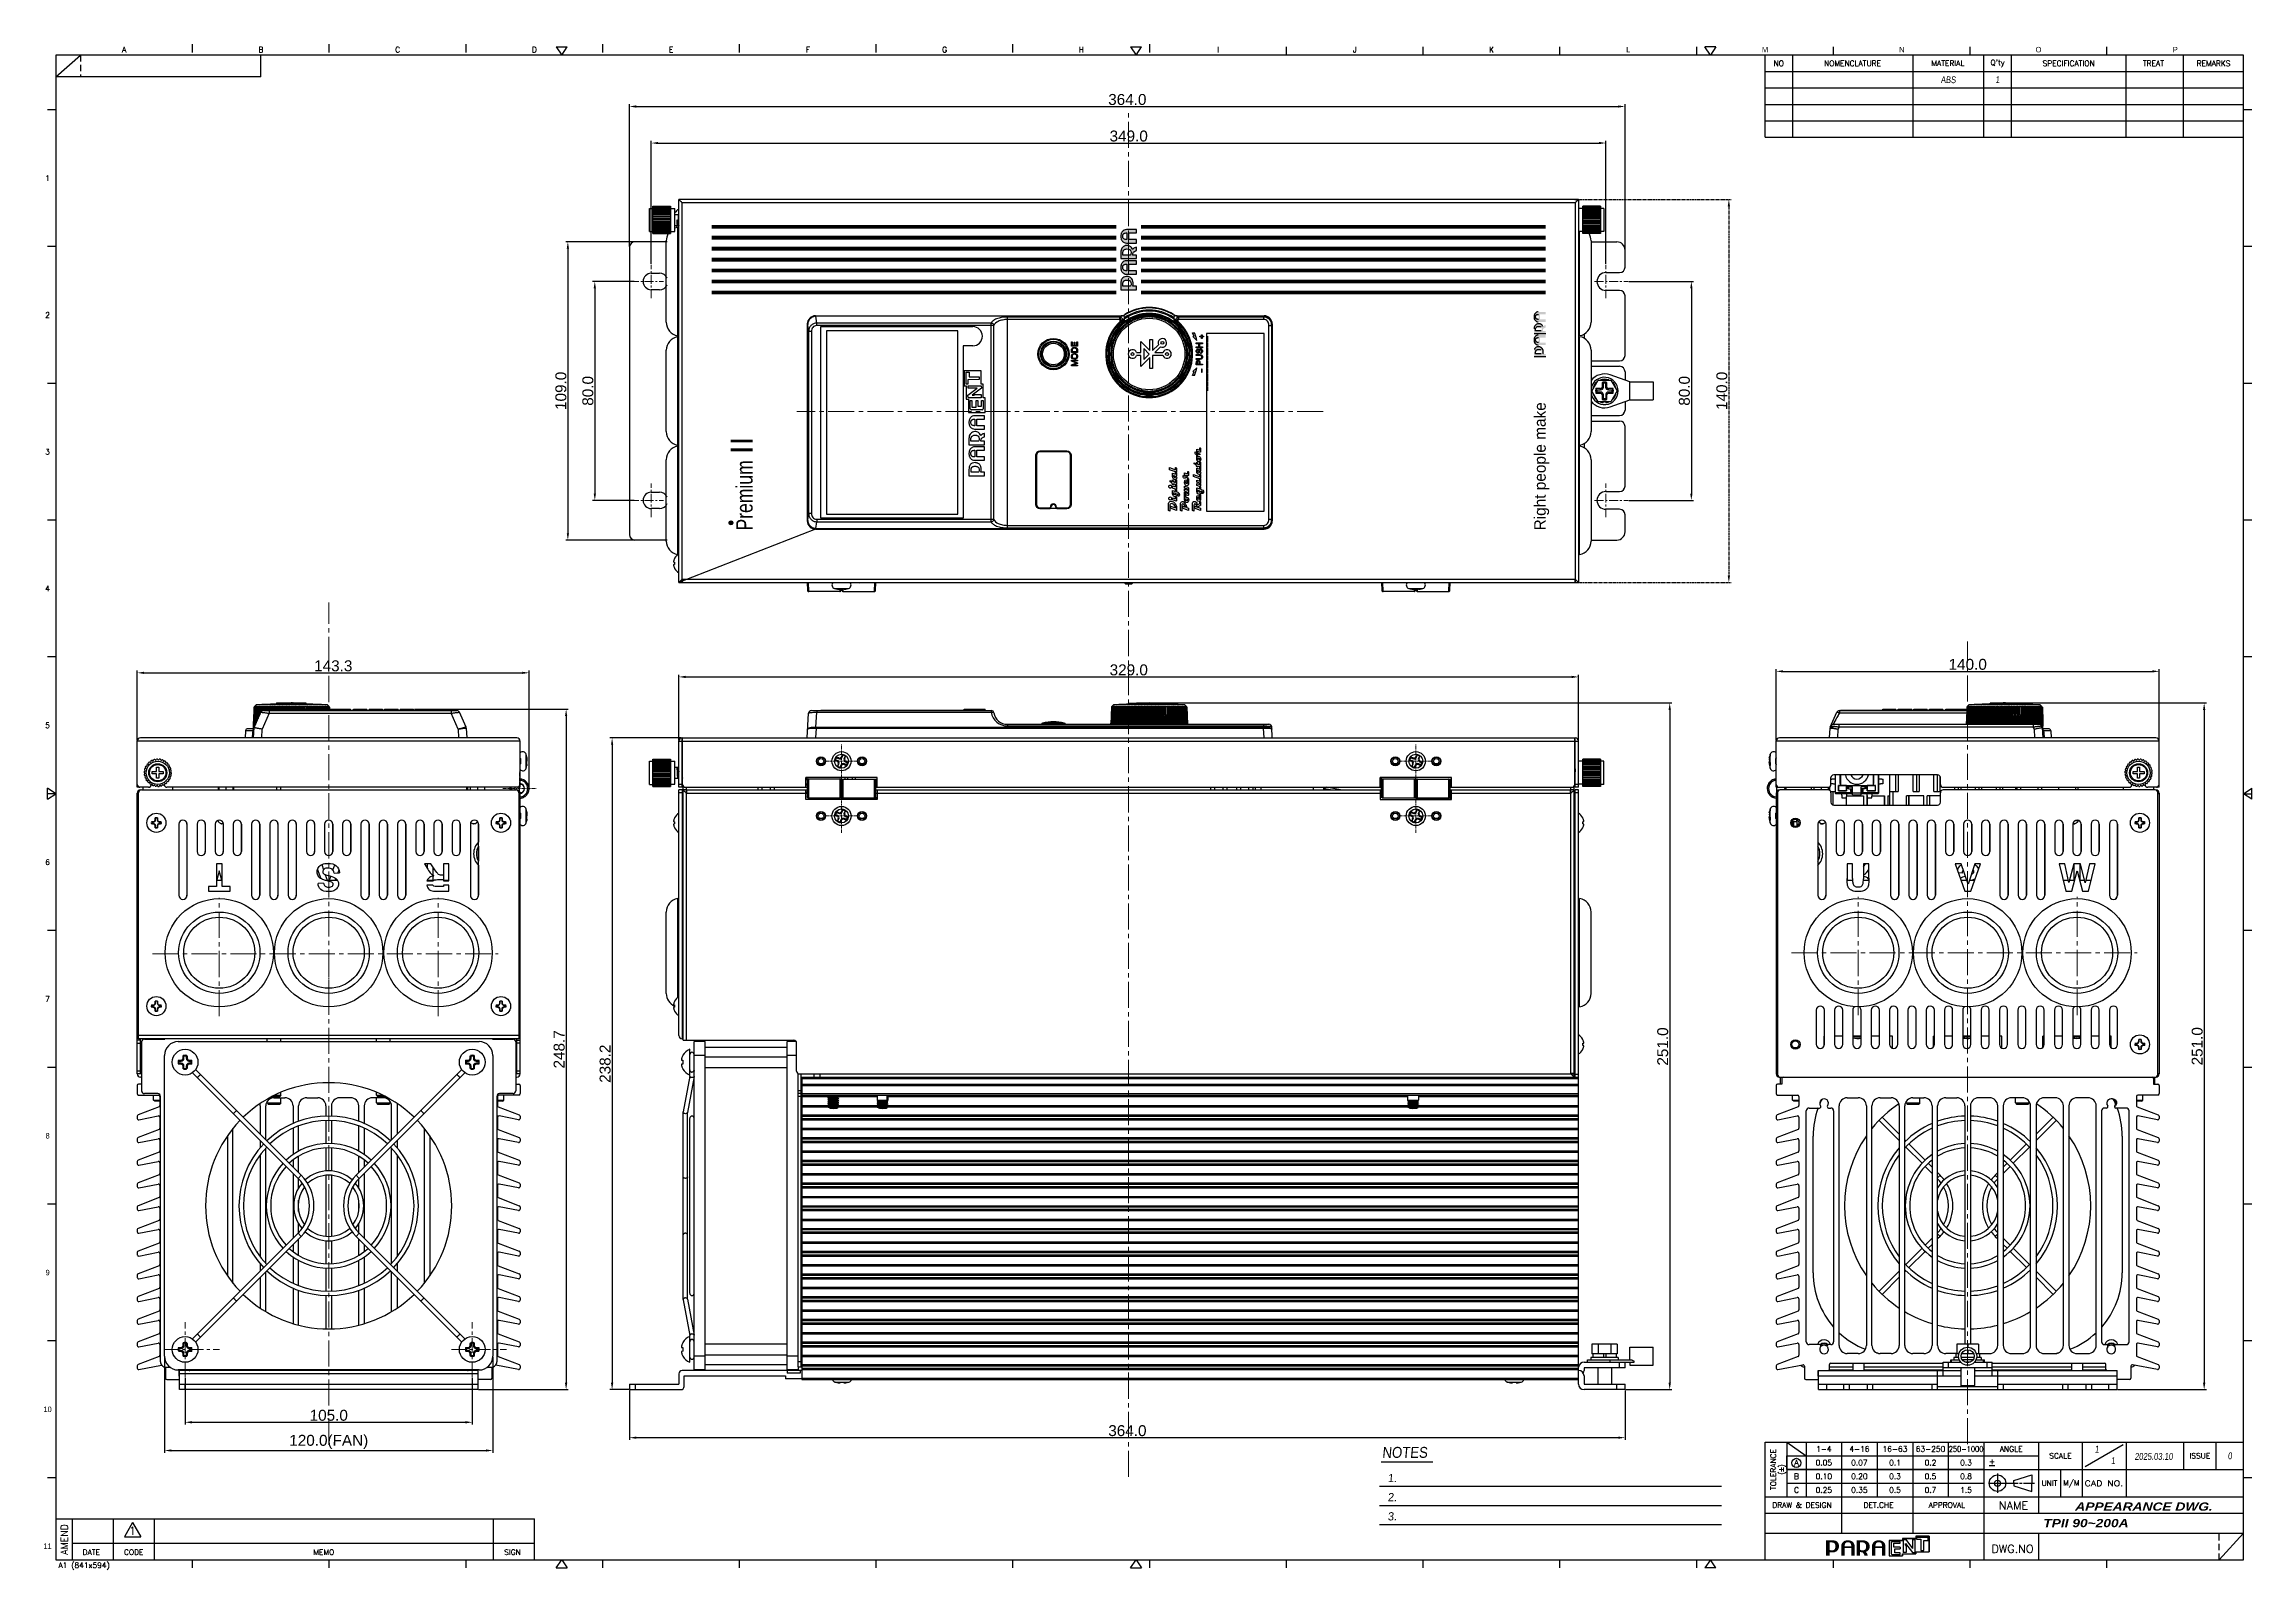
# Model space of a CAD drawing. Header units: millimetres. Extents: x 12659 to 13466, y -343 to 215.
import ezdxf
from ezdxf.enums import TextEntityAlignment as Align

# ---------------------------------------------------------------- set-up
doc = ezdxf.new("R2010")
doc.units = ezdxf.units.MM
doc.header["$PDMODE"] = 3
doc.header["$PDSIZE"] = 1
for name, pattern in [('CENTER', [17.8, 10.75, -2.35, 2.35, -2.35]), ('CENTER2', [28.575, 19.05, -3.175, 3.175, -3.175]), ('CENTERX2', [101.6, 63.5, -12.7, 12.7, -12.7]), ('HIDDEN', [3.525, 2.35, -1.175]), ('PHANTOM', [0.8, 0.45, -0.05, 0.1, -0.05, 0.1, -0.05])]:
    doc.linetypes.add(name, pattern=pattern)
doc.layers.get('0').update_dxf_attribs({"linetype": 'CONTINUOUS'})
doc.layers.get('Defpoints').update_dxf_attribs({"linetype": 'CONTINUOUS'})
doc.layers.add('3', color=112, linetype='CENTERX2', lineweight=15)
doc.layers.add('Dim', color=1, linetype='CONTINUOUS')
doc.styles.add('a', font='GOTHIC.TTF')
doc.styles.add('N', font='arialbi.ttf', dxfattribs={"width": 0.8, "oblique": 5})
doc.styles.add('OMI-1', font='arial.ttf', dxfattribs={"oblique": 1})
doc.styles.add('RIGHT', font='MAGNETOB.TTF', dxfattribs={"height": 1.8234})
doc.styles.add('SIM', font='simplex')
doc.styles.get("Standard").update_dxf_attribs({"font": 'gulim.ttc', "width": 0.8, "height": 2})
doc.dimstyles.new('1', dxfattribs={"dimtxt": 4, "dimasz": 2.5, "dimexe": 0.8, "dimexo": 0.3, "dimgap": 0.5, "dimtad": 1, "dimtoh": 1, "dimdec": 1, "dimzin": 0, "dimdsep": 46, "dimtxsty": 'OMI-1', "dimcen": 0, "dimclrd": 256, "dimclre": 256, "dimclrt": 256, "dimadec": 0, "dimazin": 0, "dimtfac": 0.8, "dimtdec": 1, "dimtix": 1, "dimtmove": 0, "dimatfit": 3, "dimfxl": 1, "dimtolj": 1, "dimtzin": 0, "dimarcsym": 0})

# ---------------------------------------------------------------- blocks, each defined once
blk = doc.blocks.new('*D6268')
at = {"layer": 'Defpoints', "color": 0}
for p in [(13236.72, 192.05), (12872.67, 140.58), (13236.72, 139.58)]:
    blk.add_point(p, dxfattribs=at)
at = {"layer": 'Dim', "lineweight": -2, "ltscale": 0.1}
for p, q in [((12872.67, 140.88), (12872.67, 192.85)), ((12875.17, 192.05), (13234.22, 192.05)), ((13236.72, 139.88), (13236.72, 192.85))]:
    blk.add_line(p, q, dxfattribs=at)
at = {"layer": 'Dim'}
for points in [[(12875.17, 192.47), (12875.17, 191.64), (12872.67, 192.05)], [(13234.22, 191.64), (13234.22, 192.47), (13236.72, 192.05)]]:
    blk.add_solid(points, dxfattribs=at)
at = {"layer": 'Dim', "insert": (13054.7, 194.6), "char_height": 4, "attachment_point": 5, "style": 'OMI-1'}
blk.add_mtext('\\A1;364.0', dxfattribs=at)
blk = doc.blocks.new('*D6269')
at = {"layer": 'Defpoints', "color": 0}
for p in [(12874.74, 128.08), (12860.02, 48.08), (12874.74, 48.08)]:
    blk.add_point(p, dxfattribs=at)
at = {"layer": 'Dim', "lineweight": -2, "ltscale": 0.1}
for p, q in [((12874.44, 128.08), (12859.22, 128.08)), ((12860.02, 125.58), (12860.02, 50.58)), ((12874.44, 48.08), (12859.22, 48.08))]:
    blk.add_line(p, q, dxfattribs=at)
at = {"layer": 'Dim'}
for points in [[(12860.44, 125.58), (12859.6, 125.58), (12860.02, 128.08)], [(12859.6, 50.58), (12860.44, 50.58), (12860.02, 48.08)]]:
    blk.add_solid(points, dxfattribs=at)
at = {"layer": 'Dim', "insert": (12857.48, 88.08), "char_height": 4, "attachment_point": 5, "rotation": 90, "style": 'OMI-1'}
blk.add_mtext('\\A1;80.0', dxfattribs=at)
blk = doc.blocks.new('*D6270')
at = {"layer": 'Defpoints', "color": 0}
for p in [(12874.88, 142.58), (12850.16, 33.58), (12874.88, 33.58)]:
    blk.add_point(p, dxfattribs=at)
at = {"layer": 'Dim', "lineweight": -2, "ltscale": 0.1}
for p, q in [((12874.58, 142.58), (12849.36, 142.58)), ((12850.16, 140.08), (12850.16, 36.08)), ((12874.58, 33.58), (12849.36, 33.58))]:
    blk.add_line(p, q, dxfattribs=at)
at = {"layer": 'Dim'}
for points in [[(12850.58, 140.08), (12849.75, 140.08), (12850.16, 142.58)], [(12849.75, 36.08), (12850.58, 36.08), (12850.16, 33.58)]]:
    blk.add_solid(points, dxfattribs=at)
at = {"layer": 'Dim', "insert": (12847.62, 88.08), "char_height": 4, "attachment_point": 5, "rotation": 90, "style": 'OMI-1'}
blk.add_mtext('\\A1;109.0', dxfattribs=at)
blk = doc.blocks.new('*D6271')
at = {"layer": 'Defpoints', "color": 0}
for p in [(13218.02, 158.08), (13218.02, 18.08), (13274.69, 18.08)]:
    blk.add_point(p, dxfattribs=at)
at = {"layer": 'Dim', "linetype": 'CENTER', "lineweight": -2, "ltscale": 0.1}
for p, q in [((13218.32, 158.08), (13275.49, 158.08)), ((13274.69, 155.58), (13274.69, 20.58)), ((13218.32, 18.08), (13275.49, 18.08))]:
    blk.add_line(p, q, dxfattribs=at)
at = {"layer": 'Dim'}
for points in [[(13275.1, 155.58), (13274.27, 155.58), (13274.69, 158.08)], [(13274.27, 20.58), (13275.1, 20.58), (13274.69, 18.08)]]:
    blk.add_solid(points, dxfattribs=at)
at = {"layer": 'Dim', "insert": (13272.14, 88.08), "char_height": 4, "attachment_point": 5, "rotation": 90, "style": 'OMI-1'}
blk.add_mtext('\\A1;140.0', dxfattribs=at)
blk = doc.blocks.new('*D6272')
at = {"layer": 'Defpoints', "color": 0}
for p in [(12702.7, -264.77), (12822.7, -264.77), (12822.7, -299.22)]:
    blk.add_point(p, dxfattribs=at)
at = {"layer": 'Dim', "lineweight": -2, "ltscale": 0.1}
for p, q in [((12702.7, -265.07), (12702.7, -300.02)), ((12822.7, -265.07), (12822.7, -300.02)), ((12705.2, -299.22), (12820.2, -299.22))]:
    blk.add_line(p, q, dxfattribs=at)
at = {"layer": 'Dim'}
for points in [[(12705.2, -298.8), (12705.2, -299.63), (12702.7, -299.22)], [(12820.2, -299.63), (12820.2, -298.8), (12822.7, -299.22)]]:
    blk.add_solid(points, dxfattribs=at)
at = {"layer": 'Dim', "insert": (12762.7, -296.09), "char_height": 4, "attachment_point": 5, "style": 'OMI-1'}
blk.add_mtext('\\A1;\\A1;120.0(FAN)', dxfattribs=at)
blk = doc.blocks.new('*D6273')
at = {"layer": 'Defpoints', "color": 0}
for p in [(12710.2, -272.37), (12815.2, -272.37), (12815.2, -288.9)]:
    blk.add_point(p, dxfattribs=at)
at = {"layer": 'Dim', "lineweight": -2, "ltscale": 0.1}
for p, q in [((12710.2, -272.67), (12710.2, -289.7)), ((12815.2, -272.67), (12815.2, -289.7)), ((12712.7, -288.9), (12812.7, -288.9))]:
    blk.add_line(p, q, dxfattribs=at)
at = {"layer": 'Dim'}
for points in [[(12712.7, -288.48), (12712.7, -289.31), (12710.2, -288.9)], [(12812.7, -289.31), (12812.7, -288.48), (12815.2, -288.9)]]:
    blk.add_solid(points, dxfattribs=at)
at = {"layer": 'Dim', "insert": (12762.7, -286.36), "char_height": 4, "attachment_point": 5, "style": 'OMI-1'}
blk.add_mtext('\\A1;105.0', dxfattribs=at)
blk = doc.blocks.new('*D6274')
at = {"layer": 'Defpoints', "color": 0}
for p in [(12836, -14.95), (12692.7, -39.97), (12836, -57.27)]:
    blk.add_point(p, dxfattribs=at)
at = {"layer": 'Dim', "lineweight": -2, "ltscale": 0.1}
for p, q in [((12692.7, -39.67), (12692.7, -14.15)), ((12695.2, -14.95), (12833.5, -14.95)), ((12836, -56.97), (12836, -14.15))]:
    blk.add_line(p, q, dxfattribs=at)
at = {"layer": 'Dim'}
for points in [[(12695.2, -14.54), (12695.2, -15.37), (12692.7, -14.95)], [(12833.5, -15.37), (12833.5, -14.54), (12836, -14.95)]]:
    blk.add_solid(points, dxfattribs=at)
at = {"layer": 'Dim', "insert": (12764.35, -12.41), "char_height": 4, "attachment_point": 5, "style": 'OMI-1'}
blk.add_mtext('\\A1;143.3', dxfattribs=at)
blk = doc.blocks.new('*D6275')
at = {"layer": 'Defpoints', "color": 0}
for p in [(13063.47, -25.98), (13236.72, -276.97), (13253.06, -276.97)]:
    blk.add_point(p, dxfattribs=at)
at = {"layer": 'Dim', "lineweight": -2, "ltscale": 0.1}
for p, q in [((13063.77, -25.98), (13253.86, -25.98)), ((13253.06, -28.48), (13253.06, -274.47)), ((13237.02, -276.97), (13253.86, -276.97))]:
    blk.add_line(p, q, dxfattribs=at)
at = {"layer": 'Dim'}
for points in [[(13253.48, -28.48), (13252.64, -28.48), (13253.06, -25.98)], [(13252.64, -274.47), (13253.48, -274.47), (13253.06, -276.97)]]:
    blk.add_solid(points, dxfattribs=at)
at = {"layer": 'Dim', "insert": (13250.52, -151.58), "char_height": 4, "attachment_point": 5, "rotation": 90, "style": 'OMI-1'}
blk.add_mtext('\\A1;251.0', dxfattribs=at)
blk = doc.blocks.new('*D6276')
at = {"layer": 'Defpoints', "color": 0}
for p in [(13219.72, -16.44), (12890.72, -39.97), (13219.72, -39.97)]:
    blk.add_point(p, dxfattribs=at)
at = {"layer": 'Dim', "linetype": 'Continuous', "lineweight": -2, "ltscale": 0.1}
for p, q in [((12890.72, -39.67), (12890.72, -15.64)), ((13219.72, -39.67), (13219.72, -15.64))]:
    blk.add_line(p, q, dxfattribs=at)
at = {"layer": 'Dim', "lineweight": -2, "ltscale": 0.1}
blk.add_line((12893.22, -16.44), (13217.22, -16.44), dxfattribs=at)
at = {"layer": 'Dim'}
for points in [[(12893.22, -16.03), (12893.22, -16.86), (12890.72, -16.44)], [(13217.22, -16.86), (13217.22, -16.03), (13219.72, -16.44)]]:
    blk.add_solid(points, dxfattribs=at)
at = {"layer": 'Dim', "insert": (13055.22, -13.9), "char_height": 4, "attachment_point": 5, "style": 'OMI-1'}
blk.add_mtext('\\A1;329.0', dxfattribs=at)
blk = doc.blocks.new('*D6277')
at = {"layer": 'Defpoints', "color": 0}
for p in [(12872.72, -276.97), (13236.72, -276.97), (12872.72, -294.53)]:
    blk.add_point(p, dxfattribs=at)
at = {"layer": 'Dim', "lineweight": -2}
for p, q in [((12872.72, -277.27), (12872.72, -295.33)), ((13236.72, -277.27), (13236.72, -295.33)), ((13234.22, -294.53), (12875.22, -294.53))]:
    blk.add_line(p, q, dxfattribs=at)
at = {"layer": 'Dim'}
for points in [[(12875.22, -294.11), (12875.22, -294.94), (12872.72, -294.53)], [(13234.22, -294.94), (13234.22, -294.11), (13236.72, -294.53)]]:
    blk.add_solid(points, dxfattribs=at)
at = {"layer": 'Dim', "insert": (13054.72, -291.98), "char_height": 4, "attachment_point": 5, "style": 'OMI-1'}
blk.add_mtext('\\A1;364.0', dxfattribs=at)
blk = doc.blocks.new('*D6278')
at = {"layer": 'Defpoints', "color": 0}
for p in [(13229.72, 178.7), (12880.67, 134.21), (13229.72, 134.21)]:
    blk.add_point(p, dxfattribs=at)
at = {"layer": 'Dim', "lineweight": -2}
for p, q in [((12880.67, 134.51), (12880.67, 179.5)), ((12883.17, 178.7), (13227.22, 178.7)), ((13229.72, 134.51), (13229.72, 179.5))]:
    blk.add_line(p, q, dxfattribs=at)
at = {"layer": 'Dim'}
for points in [[(12883.17, 179.11), (12883.17, 178.28), (12880.67, 178.7)], [(13227.22, 178.28), (13227.22, 179.11), (13229.72, 178.7)]]:
    blk.add_solid(points, dxfattribs=at)
at = {"layer": 'Dim', "insert": (13055.2, 181.24), "char_height": 4, "attachment_point": 5, "style": 'OMI-1'}
blk.add_mtext('\\A1;349.0', dxfattribs=at)
blk = doc.blocks.new('*D6279')
at = {"layer": 'Defpoints', "color": 0}
for p in [(13237.86, 128.08), (13237.86, 48.08), (13260.97, 48.08)]:
    blk.add_point(p, dxfattribs=at)
at = {"layer": 'Dim', "lineweight": -2}
for p, q in [((13238.16, 128.08), (13261.77, 128.08)), ((13260.97, 125.58), (13260.97, 50.58)), ((13238.16, 48.08), (13261.77, 48.08))]:
    blk.add_line(p, q, dxfattribs=at)
at = {"layer": 'Dim'}
for points in [[(13261.39, 125.58), (13260.55, 125.58), (13260.97, 128.08)], [(13260.55, 50.58), (13261.39, 50.58), (13260.97, 48.08)]]:
    blk.add_solid(points, dxfattribs=at)
at = {"layer": 'Dim', "insert": (13258.43, 88.08), "char_height": 4, "attachment_point": 5, "rotation": 90, "style": 'OMI-1'}
blk.add_mtext('\\A1;80.0', dxfattribs=at)
blk = doc.blocks.new('*D6280')
at = {"layer": 'Defpoints', "color": 0}
for p in [(12891.92, -38.77), (12866.33, -276.97), (12872.72, -276.97)]:
    blk.add_point(p, dxfattribs=at)
at = {"layer": 'Dim', "lineweight": -2}
for p, q in [((12891.62, -38.77), (12865.53, -38.77)), ((12866.33, -41.27), (12866.33, -274.47)), ((12872.42, -276.97), (12865.53, -276.97))]:
    blk.add_line(p, q, dxfattribs=at)
at = {"layer": 'Dim'}
for points in [[(12866.75, -41.27), (12865.92, -41.27), (12866.33, -38.77)], [(12865.92, -274.47), (12866.75, -274.47), (12866.33, -276.97)]]:
    blk.add_solid(points, dxfattribs=at)
at = {"layer": 'Dim', "insert": (12863.79, -157.87), "char_height": 4, "attachment_point": 5, "rotation": 90, "style": 'OMI-1'}
blk.add_mtext('\\A1;238.2', dxfattribs=at)
blk = doc.blocks.new('*D6281')
at = {"layer": 'Defpoints', "color": 0}
for p in [(12793.74, -28.27), (12817.2, -276.97), (12849.53, -276.97)]:
    blk.add_point(p, dxfattribs=at)
at = {"layer": 'Dim', "lineweight": -2}
for p, q in [((12794.04, -28.27), (12850.33, -28.27)), ((12849.53, -30.77), (12849.53, -274.47)), ((12817.5, -276.97), (12850.33, -276.97))]:
    blk.add_line(p, q, dxfattribs=at)
at = {"layer": 'Dim'}
for points in [[(12849.94, -30.77), (12849.11, -30.77), (12849.53, -28.27)], [(12849.11, -274.47), (12849.94, -274.47), (12849.53, -276.97)]]:
    blk.add_solid(points, dxfattribs=at)
at = {"layer": 'Dim', "insert": (12846.98, -152.62), "char_height": 4, "attachment_point": 5, "rotation": 90, "style": 'OMI-1'}
blk.add_mtext('\\A1;248.7', dxfattribs=at)
blk = doc.blocks.new('*D6282')
at = {"layer": 'Defpoints', "color": 0}
for p in [(13375.5, -25.98), (13416.5, -276.97), (13448.49, -276.97)]:
    blk.add_point(p, dxfattribs=at)
at = {"layer": 'Dim', "lineweight": -2}
for p, q in [((13375.8, -25.98), (13449.29, -25.98)), ((13448.49, -28.48), (13448.49, -274.47)), ((13416.8, -276.97), (13449.29, -276.97))]:
    blk.add_line(p, q, dxfattribs=at)
at = {"layer": 'Dim'}
for points in [[(13448.9, -28.48), (13448.07, -28.48), (13448.49, -25.98)], [(13448.07, -274.47), (13448.9, -274.47), (13448.49, -276.97)]]:
    blk.add_solid(points, dxfattribs=at)
at = {"layer": 'Dim', "insert": (13445.95, -151.48), "char_height": 4, "attachment_point": 5, "rotation": 90, "style": 'OMI-1'}
blk.add_mtext('\\A1;251.0', dxfattribs=at)
blk = doc.blocks.new('*D6283')
at = {"layer": 'Defpoints', "color": 0}
for p in [(13432, -14.42), (13292, -39.97), (13432, -39.97)]:
    blk.add_point(p, dxfattribs=at)
at = {"layer": 'Dim', "lineweight": -2}
for p, q in [((13292, -39.67), (13292, -13.62)), ((13294.5, -14.42), (13429.5, -14.42)), ((13432, -39.67), (13432, -13.62))]:
    blk.add_line(p, q, dxfattribs=at)
at = {"layer": 'Dim'}
for points in [[(13294.5, -14), (13294.5, -14.83), (13292, -14.42)], [(13429.5, -14.83), (13429.5, -14), (13432, -14.42)]]:
    blk.add_solid(points, dxfattribs=at)
at = {"layer": 'Dim', "insert": (13362, -11.87), "char_height": 4, "attachment_point": 5, "style": 'OMI-1'}
blk.add_mtext('\\A1;140.0', dxfattribs=at)

msp = doc.modelspace()

# ---------------------------------------------------------------- hatches: boundary and pattern name
h = msp.add_hatch(color=256)
h.dxf.hatch_style = 1
edge = h.paths.add_edge_path()
edge.add_line((13052.37, 127.37), (13052.37, 125.08))
edge.add_line((13052.37, 125.08), (13058.07, 125.08))
edge.add_line((13058.07, 125.08), (13058.07, 126.4))
edge.add_line((13058.07, 126.4), (13056.69, 126.4))
edge.add_spline(control_points=[(13056.69, 126.4), (13056.74, 126.55), (13056.83, 126.84), (13056.85, 127.31), (13056.83, 127.77), (13056.73, 128.38), (13056.49, 128.96), (13056.07, 129.41), (13055.67, 129.66), (13055.24, 129.83), (13054.63, 129.95), (13053.85, 129.88), (13053.14, 129.52), (13052.72, 129.06), (13052.58, 128.79), (13052.53, 128.64)], knot_values=[0, 0, 0, 0, 0.062535, 0.125054, 0.187596, 0.250122, 0.374685, 0.437246, 0.499851, 0.56254, 0.625224, 0.7499, 0.874547, 0.93728, 1, 1, 1, 1], degree=3, periodic=0)
edge.add_line((13052.52, 128.64), (13052.46, 128.43))
edge.add_spline(control_points=[(13052.46, 128.43), (13052.37, 128.08), (13052.37, 127.72), (13052.37, 127.37)], knot_values=[0, 0, 0, 0, 1, 1, 1, 1], degree=3, periodic=0)
edge = h.paths.add_edge_path()
edge.add_line((13058.07, 132), (13055.24, 132))
edge.add_line((13055.24, 132), (13055.24, 134.46))
edge.add_line((13055.24, 134.46), (13058.07, 134.46))
edge.add_line((13058.07, 134.46), (13058.07, 135.69))
edge.add_line((13058.07, 135.69), (13054.43, 135.69))
edge.add_spline(control_points=[(13054.43, 135.69), (13054.13, 135.69), (13053.52, 135.54), (13052.94, 135.04), (13052.61, 134.54), (13052.4, 133.97), (13052.37, 133.51), (13052.37, 133.21)], knot_values=[0, 0, 0, 0, 0.249122, 0.498686, 0.624123, 0.749569, 1, 1, 1, 1], degree=3, periodic=0)
edge.add_spline(control_points=[(13052.37, 133.21), (13052.37, 132.91), (13052.4, 132.46), (13052.61, 131.9), (13052.86, 131.53), (13053.18, 131.22), (13053.68, 130.88), (13054.13, 130.77), (13054.43, 130.77)], knot_values=[0, 0, 0, 0, 0.250068, 0.375353, 0.500628, 0.625908, 0.751187, 1, 1, 1, 1], degree=3, periodic=0)
edge.add_line((13054.43, 130.77), (13058.07, 130.77))
edge.add_line((13058.07, 130.77), (13058.07, 132))
edge = h.paths.add_edge_path()
edge.add_line((13058.07, 137.71), (13056.64, 137.71))
edge.add_spline(control_points=[(13056.64, 137.71), (13056.68, 137.84), (13056.72, 137.98), (13056.75, 138.11)], knot_values=[0, 0, 0, 0, 1, 1, 1, 1], degree=3, periodic=0)
edge.add_spline(control_points=[(13056.75, 138.11), (13056.77, 138.28), (13056.79, 138.45), (13056.81, 138.61)], knot_values=[0, 0, 0, 0, 1, 1, 1, 1], degree=3, periodic=0)
edge.add_spline(control_points=[(13056.81, 138.61), (13056.88, 138.71), (13057.08, 138.88), (13057.49, 139.17), (13057.84, 139.32), (13058.07, 139.4)], knot_values=[0, 0, 0, 0, 0.250155, 0.500143, 1, 1, 1, 1], degree=3, periodic=0)
edge.add_line((13058.07, 139.4), (13058.07, 140.59))
edge.add_spline(control_points=[(13058.07, 140.59), (13057.94, 140.56), (13057.68, 140.49), (13057.29, 140.35), (13056.94, 140.13), (13056.76, 139.93), (13056.67, 139.83)], knot_values=[0, 0, 0, 0, 0.249696, 0.500518, 0.749574, 1, 1, 1, 1], degree=3, periodic=0)
edge.add_spline(control_points=[(13056.67, 139.83), (13056.56, 140.08), (13056.36, 140.43), (13055.99, 140.82), (13055.54, 141.12), (13054.87, 141.3), (13054.06, 141.23), (13053.31, 140.91), (13052.73, 140.32), (13052.44, 139.56), (13052.37, 139.02), (13052.37, 138.75)], knot_values=[0, 0, 0, 0, 0.12507, 0.187732, 0.250413, 0.375201, 0.500167, 0.625127, 0.749834, 0.874853, 1, 1, 1, 1], degree=3, periodic=0)
edge.add_line((13052.37, 138.75), (13052.37, 136.46))
edge.add_line((13052.37, 136.46), (13058.07, 136.46))
edge.add_line((13058.07, 136.46), (13058.07, 137.71))
edge = h.paths.add_edge_path()
edge.add_line((13058.07, 147.08), (13054.43, 147.08))
edge.add_spline(control_points=[(13054.43, 147.08), (13054.13, 147.08), (13053.52, 146.92), (13052.94, 146.42), (13052.61, 145.92), (13052.4, 145.35), (13052.37, 144.89), (13052.37, 144.59)], knot_values=[0, 0, 0, 0, 0.249122, 0.498686, 0.624123, 0.749569, 1, 1, 1, 1], degree=3, periodic=0)
edge.add_spline(control_points=[(13052.37, 144.59), (13052.37, 144.3), (13052.4, 143.85), (13052.61, 143.28), (13052.86, 142.91), (13053.18, 142.6), (13053.68, 142.27), (13054.13, 142.15), (13054.43, 142.15)], knot_values=[0, 0, 0, 0, 0.250068, 0.375353, 0.500628, 0.625908, 0.751187, 1, 1, 1, 1], degree=3, periodic=0)
edge.add_line((13054.43, 142.15), (13058.07, 142.15))
edge.add_line((13058.07, 142.15), (13058.07, 143.39))
edge.add_line((13058.07, 143.39), (13055.24, 143.39))
edge.add_line((13055.24, 143.39), (13055.24, 145.84))
edge.add_line((13055.24, 145.84), (13058.07, 145.84))
edge.add_line((13058.07, 145.84), (13058.07, 147.08))
edge = h.paths.add_edge_path(flags=16)
edge.add_line((13055.84, 126.4), (13053.13, 126.4))
edge.add_line((13053.13, 126.4), (13053.13, 127.33))
edge.add_spline(control_points=[(13053.13, 127.33), (13053.13, 127.47), (13053.16, 127.75), (13053.3, 128.09), (13053.49, 128.3), (13053.73, 128.46), (13054.07, 128.56), (13054.5, 128.6), (13054.92, 128.59), (13055.34, 128.53), (13055.6, 128.39), (13055.71, 128.3)], knot_values=[0, 0, 0, 0, 0.125005, 0.249795, 0.312414, 0.37503, 0.499952, 0.625106, 0.750322, 0.875384, 1, 1, 1, 1], degree=3, periodic=0)
edge.add_spline(control_points=[(13055.71, 128.3), (13055.78, 128.24), (13056.02, 127.94), (13056.11, 127.55), (13056.11, 127.27)], knot_values=[0, 0, 0, 0, 0.252009, 1, 1, 1, 1], degree=3, periodic=0)
edge.add_spline(control_points=[(13056.11, 127.27), (13056.11, 127.04), (13056.08, 126.72), (13055.9, 126.46), (13055.84, 126.4)], knot_values=[0, 0, 0, 0, 0.748436, 1, 1, 1, 1], degree=3, periodic=0)
edge = h.paths.add_edge_path(flags=16)
edge.add_spline(control_points=[(13054.51, 132), (13054.33, 132), (13053.97, 132.05), (13053.25, 132.25), (13052.97, 133.07), (13053.09, 133.69), (13053.25, 134.01), (13053.45, 134.21), (13053.71, 134.32), (13054.06, 134.42), (13054.33, 134.46), (13054.52, 134.46)], knot_values=[0, 0, 0, 0, 0.126109, 0.251741, 0.495985, 0.621635, 0.684745, 0.747725, 0.810804, 0.873941, 1, 1, 1, 1], degree=3, periodic=0)
edge.add_line((13054.52, 134.46), (13054.51, 132))
edge = h.paths.add_edge_path(flags=16)
edge.add_line((13055.82, 137.71), (13053.09, 137.71))
edge.add_line((13053.09, 137.71), (13053.09, 138.71))
edge.add_spline(control_points=[(13053.09, 138.71), (13053.09, 138.99), (13053.31, 139.41), (13053.74, 139.77), (13054.27, 139.99), (13054.86, 139.99), (13055.41, 139.86), (13055.67, 139.73), (13055.76, 139.62)], knot_values=[0, 0, 0, 0, 0.247311, 0.373126, 0.49884, 0.7492, 0.875033, 1, 1, 1, 1], degree=3, periodic=0)
edge.add_spline(control_points=[(13055.76, 139.62), (13055.99, 139.37), (13056.19, 138.83), (13056.08, 138.16), (13055.95, 137.83), (13055.82, 137.71)], knot_values=[0, 0, 0, 0, 0.496741, 0.749106, 1, 1, 1, 1], degree=3, periodic=0)
edge = h.paths.add_edge_path(flags=16)
edge.add_spline(control_points=[(13054.54, 143.39), (13054.35, 143.38), (13053.99, 143.43), (13053.44, 143.58), (13053.1, 144.06), (13053.02, 144.52), (13053.05, 144.89), (13053.13, 145.16), (13053.26, 145.4), (13053.46, 145.6), (13053.72, 145.71), (13054.08, 145.81), (13054.35, 145.85), (13054.54, 145.84)], knot_values=[0, 0, 0, 0, 0.125238, 0.250018, 0.373965, 0.498758, 0.561449, 0.624127, 0.686803, 0.749398, 0.812094, 0.874803, 1, 1, 1, 1], degree=3, periodic=0)
edge.add_line((13054.54, 145.84), (13054.54, 143.39))
h = msp.add_hatch(color=256)
h.dxf.hatch_style = 1
edge = h.paths.add_edge_path()
edge.add_line((13203.48, 102.33), (13203.48, 100.63))
edge.add_line((13203.48, 100.63), (13207.72, 100.63))
edge.add_line((13207.72, 100.63), (13207.72, 101.61))
edge.add_line((13207.72, 101.61), (13206.69, 101.61))
edge.add_spline(control_points=[(13206.69, 101.61), (13206.73, 101.72), (13206.8, 101.94), (13206.81, 102.28), (13206.8, 102.63), (13206.73, 103.08), (13206.55, 103.51), (13206.23, 103.85), (13205.94, 104.03), (13205.62, 104.16), (13205.16, 104.25), (13204.58, 104.19), (13204.06, 103.93), (13203.74, 103.59), (13203.64, 103.38), (13203.6, 103.27)], knot_values=[0, 0, 0, 0, 0.062535, 0.125054, 0.187596, 0.250122, 0.374685, 0.437246, 0.499851, 0.56254, 0.625224, 0.7499, 0.874547, 0.93728, 1, 1, 1, 1], degree=3, periodic=0)
edge.add_line((13203.6, 103.28), (13203.55, 103.11))
edge.add_spline(control_points=[(13203.55, 103.11), (13203.48, 102.86), (13203.48, 102.59), (13203.48, 102.33)], knot_values=[0, 0, 0, 0, 1, 1, 1, 1], degree=3, periodic=0)
edge = h.paths.add_edge_path()
edge.add_line((13207.72, 105.77), (13205.62, 105.77))
edge.add_line((13205.62, 105.77), (13205.62, 107.6))
edge.add_line((13205.62, 107.6), (13207.72, 107.6))
edge.add_line((13207.72, 107.6), (13207.72, 108.52))
edge.add_line((13207.72, 108.52), (13205.01, 108.52))
edge.add_spline(control_points=[(13205.01, 108.52), (13204.79, 108.52), (13204.34, 108.4), (13203.9, 108.03), (13203.66, 107.66), (13203.5, 107.24), (13203.48, 106.9), (13203.48, 106.67)], knot_values=[0, 0, 0, 0, 0.249122, 0.498686, 0.624123, 0.749569, 1, 1, 1, 1], degree=3, periodic=0)
edge.add_spline(control_points=[(13203.48, 106.67), (13203.48, 106.45), (13203.5, 106.12), (13203.66, 105.7), (13203.85, 105.42), (13204.09, 105.19), (13204.45, 104.94), (13204.79, 104.86), (13205.01, 104.86)], knot_values=[0, 0, 0, 0, 0.250068, 0.375353, 0.500628, 0.625908, 0.751187, 1, 1, 1, 1], degree=3, periodic=0)
edge.add_line((13205.01, 104.86), (13207.72, 104.86))
edge.add_line((13207.72, 104.86), (13207.72, 105.77))
edge = h.paths.add_edge_path()
edge.add_line((13207.72, 110.02), (13206.66, 110.02))
edge.add_spline(control_points=[(13206.66, 110.02), (13206.69, 110.12), (13206.72, 110.22), (13206.73, 110.32)], knot_values=[0, 0, 0, 0, 1, 1, 1, 1], degree=3, periodic=0)
edge.add_spline(control_points=[(13206.73, 110.32), (13206.75, 110.44), (13206.77, 110.56), (13206.78, 110.69)], knot_values=[0, 0, 0, 0, 1, 1, 1, 1], degree=3, periodic=0)
edge.add_spline(control_points=[(13206.78, 110.69), (13206.84, 110.76), (13206.98, 110.89), (13207.29, 111.1), (13207.55, 111.22), (13207.72, 111.28)], knot_values=[0, 0, 0, 0, 0.250155, 0.500143, 1, 1, 1, 1], degree=3, periodic=0)
edge.add_line((13207.72, 111.28), (13207.72, 112.16))
edge.add_spline(control_points=[(13207.72, 112.16), (13207.62, 112.14), (13207.43, 112.08), (13207.14, 111.98), (13206.88, 111.82), (13206.74, 111.67), (13206.68, 111.59)], knot_values=[0, 0, 0, 0, 0.249696, 0.500518, 0.749574, 1, 1, 1, 1], degree=3, periodic=0)
edge.add_spline(control_points=[(13206.68, 111.59), (13206.6, 111.78), (13206.45, 112.04), (13206.17, 112.33), (13205.84, 112.55), (13205.34, 112.69), (13204.74, 112.63), (13204.18, 112.4), (13203.75, 111.96), (13203.53, 111.39), (13203.48, 110.99), (13203.48, 110.79)], knot_values=[0, 0, 0, 0, 0.12507, 0.187732, 0.250413, 0.375201, 0.500167, 0.625127, 0.749834, 0.874853, 1, 1, 1, 1], degree=3, periodic=0)
edge.add_line((13203.48, 110.79), (13203.48, 109.09))
edge.add_line((13203.48, 109.09), (13207.72, 109.09))
edge.add_line((13207.72, 109.09), (13207.72, 110.02))
edge = h.paths.add_edge_path()
edge.add_line((13207.72, 116.98), (13205.01, 116.98))
edge.add_spline(control_points=[(13205.01, 116.98), (13204.79, 116.98), (13204.34, 116.87), (13203.9, 116.5), (13203.66, 116.12), (13203.5, 115.7), (13203.48, 115.36), (13203.48, 115.14)], knot_values=[0, 0, 0, 0, 0.249122, 0.498686, 0.624123, 0.749569, 1, 1, 1, 1], degree=3, periodic=0)
edge.add_spline(control_points=[(13203.48, 115.14), (13203.48, 114.92), (13203.5, 114.58), (13203.66, 114.16), (13203.85, 113.89), (13204.09, 113.65), (13204.45, 113.41), (13204.79, 113.32), (13205.01, 113.32)], knot_values=[0, 0, 0, 0, 0.250068, 0.375353, 0.500628, 0.625908, 0.751187, 1, 1, 1, 1], degree=3, periodic=0)
edge.add_line((13205.01, 113.32), (13207.72, 113.32))
edge.add_line((13207.72, 113.32), (13207.72, 114.24))
edge.add_line((13207.72, 114.24), (13205.62, 114.24))
edge.add_line((13205.62, 114.24), (13205.62, 116.07))
edge.add_line((13205.62, 116.07), (13207.72, 116.07))
edge.add_line((13207.72, 116.07), (13207.72, 116.98))
edge = h.paths.add_edge_path(flags=16)
edge.add_line((13206.06, 101.61), (13204.04, 101.61))
edge.add_line((13204.04, 101.61), (13204.04, 102.3))
edge.add_spline(control_points=[(13204.04, 102.3), (13204.04, 102.4), (13204.07, 102.61), (13204.17, 102.86), (13204.31, 103.02), (13204.49, 103.14), (13204.75, 103.22), (13205.06, 103.24), (13205.38, 103.24), (13205.69, 103.19), (13205.89, 103.09), (13205.96, 103.02)], knot_values=[0, 0, 0, 0, 0.125005, 0.249795, 0.312414, 0.37503, 0.499952, 0.625106, 0.750322, 0.875384, 1, 1, 1, 1], degree=3, periodic=0)
edge.add_spline(control_points=[(13205.96, 103.02), (13206.02, 102.97), (13206.19, 102.75), (13206.26, 102.46), (13206.26, 102.26)], knot_values=[0, 0, 0, 0, 0.252009, 1, 1, 1, 1], degree=3, periodic=0)
edge.add_spline(control_points=[(13206.26, 102.26), (13206.26, 102.08), (13206.24, 101.84), (13206.1, 101.65), (13206.06, 101.61)], knot_values=[0, 0, 0, 0, 0.748436, 1, 1, 1, 1], degree=3, periodic=0)
edge = h.paths.add_edge_path(flags=16)
edge.add_spline(control_points=[(13205.08, 105.77), (13204.94, 105.77), (13204.67, 105.81), (13204.14, 105.96), (13203.93, 106.57), (13204.01, 107.03), (13204.14, 107.27), (13204.29, 107.42), (13204.48, 107.5), (13204.74, 107.57), (13204.94, 107.6), (13205.08, 107.6)], knot_values=[0, 0, 0, 0, 0.126109, 0.251741, 0.495985, 0.621635, 0.684745, 0.747725, 0.810804, 0.873941, 1, 1, 1, 1], degree=3, periodic=0)
edge.add_line((13205.08, 107.6), (13205.08, 105.77))
edge = h.paths.add_edge_path(flags=16)
edge.add_line((13206.05, 110.02), (13204.01, 110.02))
edge.add_line((13204.01, 110.02), (13204.01, 110.76))
edge.add_spline(control_points=[(13204.01, 110.76), (13204.01, 110.97), (13204.18, 111.28), (13204.5, 111.55), (13204.89, 111.71), (13205.33, 111.71), (13205.74, 111.62), (13205.93, 111.52), (13206, 111.44)], knot_values=[0, 0, 0, 0, 0.247311, 0.373126, 0.49884, 0.7492, 0.875033, 1, 1, 1, 1], degree=3, periodic=0)
edge.add_spline(control_points=[(13206, 111.44), (13206.18, 111.26), (13206.32, 110.85), (13206.24, 110.36), (13206.14, 110.11), (13206.05, 110.02)], knot_values=[0, 0, 0, 0, 0.496741, 0.749106, 1, 1, 1, 1], degree=3, periodic=0)
edge = h.paths.add_edge_path(flags=16)
edge.add_spline(control_points=[(13205.09, 114.24), (13204.96, 114.24), (13204.69, 114.27), (13204.27, 114.38), (13204.03, 114.74), (13203.97, 115.08), (13203.99, 115.36), (13204.05, 115.56), (13204.14, 115.74), (13204.29, 115.89), (13204.49, 115.97), (13204.75, 116.04), (13204.96, 116.07), (13205.09, 116.07)], knot_values=[0, 0, 0, 0, 0.125238, 0.250018, 0.373965, 0.498758, 0.561449, 0.624127, 0.686803, 0.749398, 0.812094, 0.874803, 1, 1, 1, 1], degree=3, periodic=0)
edge.add_line((13205.09, 116.07), (13205.09, 114.24))
h = msp.add_hatch(color=256)
h.dxf.hatch_style = 1
edge = h.paths.add_edge_path()
edge.add_ellipse((12909.79, 39.88), major_axis=(-0.984, 0), ratio=0.885839, start_angle=0, end_angle=360)
h = msp.add_hatch(color=256)
edge = h.paths.add_edge_path()
edge.add_spline(control_points=[(13313.35, -335.35), (13313.14, -335.59), (13312.82, -335.75), (13312.34, -335.75), (13312.23, -335.75), (13312.06, -335.73), (13311.86, -335.69), (13311.65, -335.64), (13311.54, -335.53), (13311.49, -335.48), (13311.49, -335.41), (13311.49, -332.96), (13311.49, -332.81), (13311.63, -332.81), (13312.4, -332.81), (13312.4, -332.81), (13312.84, -332.81), (13313.13, -332.93), (13313.35, -333.18), (13313.57, -333.43), (13313.64, -333.85), (13313.64, -334.22), (13313.64, -334.6), (13313.57, -335.11), (13313.35, -335.35)], knot_values=[0, 0, 0, 0, 1, 1, 1, 2, 2, 2, 3, 3, 3, 4, 4, 4, 5, 5, 5, 6, 6, 6, 7, 7, 7, 8, 8, 8, 8], degree=3, periodic=0)
edge = h.paths.add_edge_path(flags=16)
edge.add_spline(control_points=[(13312.44, -332.05), (13312.44, -332.05), (13310.36, -332.05), (13310.36, -332.05), (13310.36, -332.05), (13310.17, -332.05), (13310.17, -332.05), (13310.17, -332.05), (13310.17, -337.7), (13310.17, -337.7), (13310.17, -337.7), (13311.49, -337.7), (13311.49, -337.7), (13311.49, -337.7), (13311.49, -336.52), (13311.49, -336.34), (13311.62, -336.38), (13311.79, -336.47), (13312.4, -336.49), (13313.03, -336.51), (13313.96, -336.3), (13314.37, -335.8), (13314.76, -335.32), (13314.96, -334.79), (13314.96, -334.23), (13314.96, -333.57), (13314.74, -333.01), (13314.29, -332.56), (13313.85, -332.12), (13313.22, -332.05), (13312.44, -332.05)], knot_values=[0, 0, 0, 0, 1, 1, 1, 2, 2, 2, 3, 3, 3, 4, 4, 4, 5, 5, 5, 6, 6, 6, 7, 7, 7, 8, 8, 8, 9, 9, 9, 10, 10, 10, 10], degree=3, periodic=0)
h = msp.add_hatch(color=256)
edge = h.paths.add_edge_path()
edge.add_spline(control_points=[(13319.44, -334.19), (13319.29, -334.19), (13317.04, -334.19), (13317.02, -334.19), (13317.02, -334.19), (13317.02, -334.17), (13317.02, -334.17), (13317.02, -333.86), (13317.11, -333.32), (13317.3, -333.1), (13317.48, -332.9), (13317.8, -332.73), (13318.21, -332.73), (13318.62, -332.73), (13318.91, -332.86), (13319.12, -333.06), (13319.32, -333.27), (13319.44, -333.86), (13319.44, -334.17), (13319.44, -334.17), (13319.44, -334.18), (13319.44, -334.19)], knot_values=[0, 0, 0, 0, 1, 1, 1, 2, 2, 2, 3, 3, 3, 4, 4, 4, 5, 5, 5, 6, 6, 6, 7, 7, 7, 7], degree=3, periodic=0)
edge = h.paths.add_edge_path(flags=16)
edge.add_spline(control_points=[(13318.21, -332.05), (13317.31, -332.05), (13316.74, -332.28), (13316.36, -332.73), (13315.98, -333.18), (13315.79, -333.56), (13315.79, -334.09), (13315.79, -334.09), (13315.79, -337.7), (13315.79, -337.7), (13315.79, -337.7), (13317.02, -337.7), (13317.02, -337.7), (13317.02, -337.7), (13317.02, -336.01), (13317.02, -334.91), (13317.04, -334.91), (13319.29, -334.91), (13319.44, -334.91), (13319.44, -335.05), (13319.44, -337.7), (13319.44, -337.7), (13319.44, -337.7), (13320.67, -337.7), (13320.67, -337.7), (13320.67, -337.7), (13320.67, -334.09), (13320.67, -334.09), (13320.67, -333.56), (13320.48, -333.18), (13320.1, -332.73), (13319.72, -332.28), (13319.11, -332.05), (13318.21, -332.05)], knot_values=[0, 0, 0, 0, 1, 1, 1, 2, 2, 2, 3, 3, 3, 4, 4, 4, 5, 5, 5, 6, 6, 6, 7, 7, 7, 8, 8, 8, 9, 9, 9, 10, 10, 10, 11, 11, 11, 11], degree=3, periodic=0)
h = msp.add_hatch(color=256)
edge = h.paths.add_edge_path()
edge.add_spline(control_points=[(13324.54, -335.4), (13324.28, -335.64), (13323.97, -335.76), (13323.53, -335.76), (13323.41, -335.76), (13323.25, -335.75), (13323.1, -335.69), (13322.97, -335.65), (13322.7, -335.5), (13322.66, -335.47), (13322.66, -335.39), (13322.66, -332.92), (13322.66, -332.77), (13322.8, -332.77), (13323.65, -332.77), (13323.65, -332.77), (13324.04, -332.77), (13324.27, -332.97), (13324.52, -333.23), (13324.77, -333.48), (13324.89, -333.9), (13324.89, -334.25), (13324.89, -334.63), (13324.8, -335.17), (13324.54, -335.4)], knot_values=[0, 0, 0, 0, 1, 1, 1, 2, 2, 2, 3, 3, 3, 4, 4, 4, 5, 5, 5, 6, 6, 6, 7, 7, 7, 8, 8, 8, 8], degree=3, periodic=0)
edge = h.paths.add_edge_path(flags=16)
edge.add_spline(control_points=[(13323.69, -332.05), (13323.69, -332.05), (13321.61, -332.05), (13321.61, -332.05), (13321.61, -332.05), (13321.42, -332.05), (13321.42, -332.05), (13321.42, -332.05), (13321.42, -337.7), (13321.42, -337.7), (13321.42, -337.7), (13322.66, -337.7), (13322.66, -337.7), (13322.66, -337.7), (13322.66, -336.47), (13322.66, -336.29), (13322.8, -336.33), (13322.94, -336.37), (13323.06, -336.39), (13323.06, -336.39), (13323.45, -336.44), (13323.54, -336.45), (13323.75, -336.6), (13323.92, -336.88), (13324.04, -337.06), (13324.17, -337.26), (13324.32, -337.7), (13324.32, -337.7), (13324.32, -337.7), (13325.52, -337.7), (13325.52, -337.7), (13325.52, -337.7), (13325.35, -337.04), (13325.19, -336.78), (13325.09, -336.62), (13324.94, -336.46), (13324.77, -336.3), (13325.13, -336.15), (13325.48, -335.92), (13325.72, -335.63), (13326.05, -335.25), (13326.17, -334.79), (13326.17, -334.26), (13326.17, -333.54), (13325.98, -333.12), (13325.52, -332.69), (13325.07, -332.27), (13324.45, -332.05), (13323.69, -332.05)], knot_values=[0, 0, 0, 0, 1, 1, 1, 2, 2, 2, 3, 3, 3, 4, 4, 4, 5, 5, 5, 6, 6, 6, 7, 7, 7, 8, 8, 8, 9, 9, 9, 10, 10, 10, 11, 11, 11, 12, 12, 12, 13, 13, 13, 14, 14, 14, 15, 15, 15, 16, 16, 16, 16], degree=3, periodic=0)
h = msp.add_hatch(color=256)
edge = h.paths.add_edge_path()
edge.add_spline(control_points=[(13330.69, -334.19), (13330.54, -334.19), (13328.29, -334.19), (13328.27, -334.19), (13328.27, -334.19), (13328.27, -334.17), (13328.27, -334.17), (13328.27, -333.86), (13328.36, -333.32), (13328.55, -333.1), (13328.73, -332.9), (13329.05, -332.73), (13329.46, -332.73), (13329.87, -332.73), (13330.16, -332.86), (13330.37, -333.06), (13330.57, -333.27), (13330.69, -333.86), (13330.69, -334.17), (13330.69, -334.17), (13330.69, -334.18), (13330.69, -334.19)], knot_values=[0, 0, 0, 0, 1, 1, 1, 2, 2, 2, 3, 3, 3, 4, 4, 4, 5, 5, 5, 6, 6, 6, 7, 7, 7, 7], degree=3, periodic=0)
edge = h.paths.add_edge_path(flags=16)
edge.add_spline(control_points=[(13329.46, -332.05), (13328.56, -332.05), (13327.99, -332.28), (13327.61, -332.73), (13327.23, -333.18), (13327.04, -333.56), (13327.04, -334.09), (13327.04, -334.09), (13327.04, -337.7), (13327.04, -337.7), (13327.04, -337.7), (13328.27, -337.7), (13328.27, -337.7), (13328.27, -337.7), (13328.27, -336.01), (13328.27, -334.91), (13328.29, -334.91), (13330.54, -334.91), (13330.69, -334.91), (13330.69, -335.05), (13330.69, -337.7), (13330.69, -337.7), (13330.69, -337.7), (13331.92, -337.7), (13331.92, -337.7), (13331.92, -337.7), (13331.92, -334.09), (13331.92, -334.09), (13331.92, -333.56), (13331.73, -333.18), (13331.35, -332.73), (13330.97, -332.28), (13330.36, -332.05), (13329.46, -332.05)], knot_values=[0, 0, 0, 0, 1, 1, 1, 2, 2, 2, 3, 3, 3, 4, 4, 4, 5, 5, 5, 6, 6, 6, 7, 7, 7, 8, 8, 8, 9, 9, 9, 10, 10, 10, 11, 11, 11, 11], degree=3, periodic=0)

# ---------------------------------------------------------------- linework, layer by layer
for p, q in [((12662.92, 202.84), (12671.92, 210.84)), ((13462.92, 210.84), (12662.92, 210.84)), ((12662.92, 210.84), (12662.92, -339.16)), ((12712.92, 211.84), (12712.92, 214.84)), ((12737.92, 202.84), (12737.92, 210.84)), ((12762.92, 211.84), (12762.92, 214.84)), ((12812.92, 211.84), (12812.92, 214.84)), ((12845.92, 213.84), (12849.92, 213.84)), ((12845.92, 213.84), (12847.92, 210.84)), ((12847.92, 210.84), (12849.92, 213.84)), ((12862.92, 211.84), (12862.92, 214.84)), ((12912.92, 211.84), (12912.92, 214.84)), ((12962.92, 211.84), (12962.92, 214.84)), ((13012.92, 211.84), (13012.92, 214.84)), ((13055.92, 213.84), (13057.92, 210.84)), ((13055.92, 213.84), (13059.92, 213.84)), ((13057.92, 210.84), (13059.92, 213.84)), ((13062.92, 211.84), (13062.92, 214.84)), ((13112.92, 210.84), (13112.92, 213.84)), ((13162.92, 210.84), (13162.92, 213.84)), ((13212.92, 210.84), (13212.92, 213.84)), ((13262.92, 210.84), (13262.92, 213.84)), ((13267.92, 210.84), (13265.92, 213.84)), ((13269.92, 213.84), (13265.92, 213.84)), ((13269.92, 213.84), (13267.92, 210.84)), ((13287.92, 180.84), (13287.92, 210.84)), ((13297.92, 210.84), (13297.92, 180.84)), ((13312.92, 210.84), (13312.92, 213.84)), ((13341.92, 210.84), (13341.92, 180.84)), ((13362.92, 210.84), (13362.92, 213.84)), ((13367.92, 180.84), (13367.92, 210.84)), ((13377.92, 210.84), (13377.92, 180.84)), ((13412.92, 210.84), (13412.92, 213.84)), ((13419.92, 180.84), (13419.92, 210.84)), ((13440.92, 180.84), (13440.92, 210.84)), ((13462.92, -339.16), (13462.92, 210.84)), ((12737.92, 202.84), (12662.92, 202.84)), ((13287.92, 204.84), (13462.92, 204.84)), ((13287.92, 198.84), (13462.92, 198.84)), ((12662.92, 190.84), (12659.92, 190.84)), ((13287.92, 192.84), (13462.92, 192.84)), ((13287.92, 186.84), (13462.92, 186.84)), ((13465.92, 190.84), (13462.92, 190.84)), ((13287.92, 180.84), (13462.92, 180.84)), ((12662.92, 140.84), (12659.92, 140.84)), ((13465.92, 140.84), (13462.92, 140.84)), ((12662.92, 90.84), (12659.92, 90.84)), ((13465.92, 90.84), (13462.92, 90.84)), ((12662.92, 40.84), (12659.92, 40.84)), ((13465.92, 40.84), (13462.92, 40.84)), ((12940.72, 37.58), (12890.72, 18.08)), ((12662.92, -9.16), (12659.92, -9.16)), ((13465.92, -9.16), (13462.92, -9.16)), ((12659.92, -61.16), (12659.92, -57.16)), ((12662.92, -59.16), (12659.92, -57.16)), ((12659.92, -61.16), (12662.92, -59.16)), ((12662.92, -59.16), (12659.92, -59.16)), ((13462.92, -59.16), (13465.92, -57.16)), ((13462.92, -59.16), (13465.92, -59.16)), ((13465.92, -61.16), (13462.92, -59.16)), ((13465.92, -61.16), (13465.92, -57.16)), ((12662.92, -109.16), (12659.92, -109.16)), ((13465.92, -109.16), (13462.92, -109.16)), ((12662.92, -159.16), (12659.92, -159.16)), ((13465.92, -159.16), (13462.92, -159.16)), ((12662.92, -209.16), (12659.92, -209.16)), ((13465.92, -209.16), (13462.92, -209.16)), ((12662.92, -259.16), (12659.92, -259.16)), ((13465.92, -259.16), (13462.92, -259.16)), ((13287.92, -339.16), (13287.92, -296.16)), ((13287.92, -296.16), (13462.92, -296.16)), ((13295.92, -296.16), (13302.92, -301.16)), ((13295.92, -296.16), (13295.92, -316.16)), ((13302.92, -296.16), (13302.92, -316.16)), ((13315.92, -296.16), (13315.92, -316.16)), ((13328.92, -296.16), (13328.92, -316.16)), ((13341.92, -296.16), (13341.92, -329.43)), ((13354.92, -296.16), (13354.92, -316.16)), ((13367.92, -296.16), (13367.92, -339.16)), ((13387.92, -296.16), (13387.92, -322.16)), ((13403.92, -296.16), (13403.92, -316.16)), ((13418.92, -297.16), (13404.92, -305.16)), ((13419.92, -296.16), (13419.92, -316.16)), ((13440.92, -296.16), (13440.92, -306.16)), ((13452.92, -306.16), (13452.92, -296.16)), ((13147.49, -303.35), (13166.49, -303.35)), ((13295.92, -301.16), (13387.92, -301.16)), ((13295.92, -301.16), (13367.92, -301.16)), ((13295.92, -306.16), (13295.92, -301.16)), ((13295.92, -306.16), (13462.92, -306.16)), ((13367.92, -306.16), (13295.92, -306.16)), ((13367.92, -301.16), (13367.92, -306.16)), ((13369.92, -304.66), (13371.92, -304.66)), ((13395.92, -306.16), (13395.92, -316.16)), ((12662.92, -309.16), (12659.92, -309.16)), ((13146.89, -312.27), (13271.96, -312.27)), ((13295.92, -311.16), (13367.92, -311.16)), ((13369.92, -311.16), (13380.42, -311.16)), ((13372.92, -307.66), (13372.92, -314.66)), ((13378.92, -310.16), (13385.42, -308.16)), ((13378.92, -311.16), (13378.92, -310.16)), ((13378.92, -311.16), (13378.92, -312.16)), ((13378.92, -312.16), (13385.42, -314.16)), ((13380.92, -311.16), (13381.92, -311.16)), ((13382.42, -311.16), (13386.42, -311.16)), ((13385.42, -308.16), (13385.42, -311.16)), ((13385.42, -314.16), (13385.42, -311.16)), ((13465.92, -309.16), (13462.92, -309.16)), ((13146.89, -319.27), (13271.96, -319.27)), ((13287.92, -316.16), (13462.92, -316.16)), ((13287.92, -322.16), (13367.92, -322.16)), ((13315.92, -316.16), (13315.92, -329.43)), ((13367.92, -322.16), (13462.92, -322.16)), ((12662.92, -324.16), (12837.92, -324.16)), ((12668.92, -324.16), (12668.92, -339.16)), ((12683.92, -324.16), (12683.92, -339.16)), ((12691.02, -325.56), (12688.02, -330.81)), ((12688.02, -330.81), (12694.02, -330.81)), ((12691.02, -325.56), (12694.02, -330.81)), ((12698.92, -324.16), (12698.92, -339.16)), ((12822.92, -339.16), (12822.92, -324.16)), ((12837.92, -339.16), (12837.92, -324.16)), ((13146.89, -326.27), (13271.96, -326.27)), ((13287.92, -329.43), (13462.92, -329.43)), ((13347.87, -330.58), (13343, -330.58)), ((13343, -330.58), (13343, -331.33)), ((13347.87, -336.2), (13347.87, -330.58)), ((13387.92, -329.43), (13387.92, -339.16)), ((13453.92, -339.16), (13462.92, -329.43)), ((12837.92, -333.16), (12668.92, -333.16)), ((13338.12, -332.08), (13333.25, -332.08)), ((13333.25, -332.08), (13333.25, -337.7)), ((13333.25, -337.7), (13338.12, -337.7)), ((13334.01, -332.95), (13334.01, -336.83)), ((13337.36, -332.55), (13334.41, -332.55)), ((13334.41, -337.23), (13337.36, -337.23)), ((13334.95, -334.6), (13334.95, -333.14)), ((13334.95, -333.14), (13337.36, -333.14)), ((13337.36, -334.6), (13334.95, -334.6)), ((13335.35, -336.64), (13335.35, -335.19)), ((13335.35, -335.19), (13337.36, -335.19)), ((13337.36, -336.64), (13335.35, -336.64)), ((13337.36, -333.14), (13337.36, -332.55)), ((13337.36, -334.6), (13337.36, -335.19)), ((13337.36, -337.23), (13337.36, -336.64)), ((13343, -331.33), (13338.12, -331.33)), ((13338.12, -331.33), (13338.12, -332.08)), ((13338.12, -337.7), (13338.12, -336.95)), ((13338.12, -336.95), (13343, -336.95)), ((13338.41, -332.1), (13338.41, -336.5)), ((13339.58, -336.5), (13338.41, -336.5)), ((13338.8, -331.7), (13339.38, -331.7)), ((13339.26, -333.19), (13341.86, -336.51)), ((13339.26, -333.8), (13339.26, -333.19)), ((13339.26, -333.8), (13339.57, -334.17)), ((13339.38, -331.7), (13341.87, -335)), ((13339.57, -334.17), (13339.58, -336.5)), ((13341.86, -336.51), (13342.71, -336.5)), ((13341.87, -331.77), (13342.71, -331.77)), ((13341.87, -331.77), (13341.87, -335)), ((13342.71, -331.77), (13342.71, -336.5)), ((13343, -336.95), (13343, -336.2)), ((13343, -336.2), (13347.87, -336.2)), ((13347.58, -331), (13343.3, -331)), ((13343.3, -331), (13343.3, -331.59)), ((13343.3, -331.59), (13344.93, -331.6)), ((13344.93, -331.6), (13344.94, -335.78)), ((13344.94, -335.78), (13345.93, -335.78)), ((13345.93, -335.78), (13345.93, -332.15)), ((13345.93, -332.15), (13347.58, -332.15)), ((13347.58, -332.15), (13347.58, -331)), ((12662.92, -339.16), (13462.92, -339.16)), ((12712.92, -342.16), (12712.92, -339.16)), ((12762.92, -342.16), (12762.92, -339.16)), ((12812.92, -342.16), (12812.92, -339.16)), ((12845.92, -342.16), (12847.92, -339.16)), ((12845.92, -342.16), (12849.92, -342.16)), ((12847.92, -339.16), (12849.92, -342.16)), ((12862.92, -342.16), (12862.92, -339.16)), ((12912.92, -342.16), (12912.92, -339.16)), ((12962.92, -342.16), (12962.92, -339.16)), ((13012.92, -342.16), (13012.92, -339.16)), ((13055.92, -342.16), (13057.92, -339.16)), ((13055.92, -342.16), (13059.92, -342.16)), ((13057.92, -339.16), (13059.92, -342.16)), ((13062.92, -342.16), (13062.92, -339.16)), ((13112.92, -342.16), (13112.92, -339.16)), ((13162.92, -342.16), (13162.92, -339.16)), ((13212.92, -342.16), (13212.92, -339.16)), ((13262.92, -342.16), (13262.92, -339.16)), ((13267.92, -339.16), (13265.92, -342.16)), ((13269.92, -342.16), (13265.92, -342.16)), ((13269.92, -342.16), (13267.92, -339.16)), ((13312.92, -342.16), (13312.92, -339.16)), ((13362.92, -342.16), (13362.92, -339.16)), ((13412.92, -342.16), (13412.92, -339.16))]:
    msp.add_line(p, q)
at = {"linetype": 'HIDDEN'}
for p, q in [((12671.92, 210.84), (12671.92, 202.84)), ((13453.92, -339.16), (13453.92, -329.43))]:
    msp.add_line(p, q, dxfattribs=at)
at = {"color": 7, "linetype": 'Continuous'}
for p, q in [((12880.07, 146.33), (12880.07, 154.83)), ((12880.07, 154.83), (12881.27, 154.83)), ((12881.27, 145.58), (12881.27, 155.58)), ((12881.27, 155.58), (12887.72, 155.58)), ((12881.27, 155.56), (12887.72, 155.56)), ((12881.27, 155.46), (12887.72, 155.46)), ((12881.27, 155.35), (12887.72, 155.35)), ((12881.27, 155.14), (12887.72, 155.14)), ((12881.27, 154.94), (12887.72, 154.94)), ((12881.27, 154.61), (12887.72, 154.61)), ((12881.27, 154.33), (12887.72, 154.33)), ((12881.27, 153.91), (12887.72, 153.91)), ((12881.27, 153.56), (12887.72, 153.56)), ((12887.72, 155.58), (12887.72, 145.58)), ((12887.72, 154.78), (12889.32, 154.78)), ((12889.32, 146.38), (12889.32, 154.78)), ((12890.72, 18.08), (12890.72, 158.08)), ((12890.72, 158.08), (12890.74, 158.06)), ((12890.72, 158.08), (12891.92, 156.88)), ((13219.72, 158.08), (12890.72, 158.08)), ((12890.78, 158.02), (12890.85, 157.95)), ((12890.85, 157.95), (12890.94, 157.86)), ((12891.06, 157.74), (12891.2, 157.6)), ((12891.36, 157.44), (12891.53, 157.27)), ((12891.53, 157.27), (12891.72, 157.08)), ((12891.72, 157.08), (12891.92, 156.88)), ((12891.92, 18.08), (12891.92, 156.88)), ((13218.52, 156.88), (12891.92, 156.88)), ((13219.72, 158.08), (13218.52, 156.88)), ((13218.72, 157.08), (13218.52, 156.88)), ((13218.52, 156.88), (13218.52, 18.08)), ((13218.91, 157.27), (13218.72, 157.08)), ((13219.09, 157.44), (13218.91, 157.27)), ((13219.38, 157.74), (13219.24, 157.6)), ((13219.6, 157.95), (13219.5, 157.86)), ((13219.67, 158.02), (13219.6, 157.95)), ((13219.72, 158.08), (13219.71, 158.06)), ((13219.72, 158.08), (13219.72, 18.08)), ((13221.32, 154.78), (13219.72, 154.78)), ((13227.77, 155.58), (13221.32, 155.58)), ((13221.32, 145.58), (13221.32, 155.58)), ((13227.77, 155.54), (13221.32, 155.54)), ((13227.77, 155.47), (13221.32, 155.47)), ((13227.77, 155.31), (13221.32, 155.31)), ((13227.77, 155.15), (13221.32, 155.15)), ((13227.77, 154.88), (13221.32, 154.88)), ((13227.77, 154.63), (13221.32, 154.63)), ((13227.77, 154.25), (13221.32, 154.25)), ((13227.77, 153.94), (13221.32, 153.94)), ((13227.77, 153.47), (13221.32, 153.47)), ((13227.77, 155.58), (13227.77, 145.58)), ((13228.97, 154.83), (13227.77, 154.83)), ((13228.97, 154.83), (13228.97, 146.33)), ((12880.07, 146.33), (12881.27, 146.33)), ((12881.27, 153.06), (12887.72, 153.06)), ((12881.27, 152.66), (12887.72, 152.66)), ((12881.27, 152.1), (12887.72, 152.1)), ((12881.27, 151.67), (12887.72, 151.67)), ((12881.27, 151.08), (12887.72, 151.08)), ((12881.27, 150.63), (12887.72, 150.63)), ((12881.27, 150.04), (12887.72, 150.04)), ((12881.27, 149.59), (12887.72, 149.59)), ((12881.27, 149.01), (12887.72, 149.01)), ((12881.27, 148.6), (12887.72, 148.6)), ((12881.27, 148.06), (12887.72, 148.06)), ((12881.27, 147.69), (12887.72, 147.69)), ((12881.27, 147.22), (12887.72, 147.22)), ((12881.27, 146.9), (12887.72, 146.9)), ((12881.27, 146.52), (12887.72, 146.52)), ((12881.27, 146.28), (12887.72, 146.28)), ((12881.27, 146), (12887.72, 146)), ((12881.27, 145.84), (12887.72, 145.84)), ((12881.27, 145.68), (12887.72, 145.68)), ((12881.27, 145.61), (12887.72, 145.61)), ((12881.27, 145.58), (12887.72, 145.58)), ((12887.72, 146.38), (12889.32, 146.38)), ((12889.32, 152.58), (12890.54, 152.58)), ((12889.32, 148.58), (12890.24, 148.58)), ((12890.09, 150.58), (12890.55, 150.58)), ((12890.25, 148.58), (12890.24, 148.58)), ((12890.25, 148.58), (12890.47, 148.97)), ((12890.32, 108.28), (12890.32, 147.85)), ((12890.46, 148.99), (12890.7, 148.58)), ((12890.55, 152.57), (12890.54, 152.58)), ((12890.72, 152.27), (12890.55, 152.57)), ((13058.07, 147.08), (13054.43, 147.08)), ((13054.54, 145.84), (13054.54, 143.39)), ((13055.24, 143.39), (13055.24, 145.84)), ((13055.24, 145.84), (13058.07, 145.84)), ((13058.07, 145.84), (13058.07, 147.08)), ((13221.32, 146.38), (13219.72, 146.38)), ((13220.12, 108.3), (13220.12, 146.38)), ((13227.77, 153.09), (13221.32, 153.09)), ((13227.77, 152.56), (13221.32, 152.56)), ((13227.77, 152.14), (13221.32, 152.14)), ((13227.77, 151.56), (13221.32, 151.56)), ((13227.77, 151.12), (13221.32, 151.12)), ((13227.77, 150.52), (13221.32, 150.52)), ((13227.77, 150.07), (13221.32, 150.07)), ((13227.77, 149.48), (13221.32, 149.48)), ((13227.77, 149.05), (13221.32, 149.05)), ((13227.77, 148.49), (13221.32, 148.49)), ((13227.77, 148.09), (13221.32, 148.09)), ((13227.77, 147.59), (13221.32, 147.59)), ((13227.77, 147.25), (13221.32, 147.25)), ((13227.77, 146.82), (13221.32, 146.82)), ((13227.77, 146.54), (13221.32, 146.54)), ((13227.77, 146.22), (13221.32, 146.22)), ((13227.77, 146.02), (13221.32, 146.02)), ((13227.77, 145.8), (13221.32, 145.8)), ((13227.77, 145.69), (13221.32, 145.69)), ((13227.77, 145.6), (13221.32, 145.6)), ((13227.77, 145.58), (13221.32, 145.58)), ((13228.97, 146.33), (13227.77, 146.33)), ((12872.67, 140.58), (12872.67, 35.58)), ((12886.42, 142.58), (12874.67, 142.58)), ((12886.12, 113.21), (12886.12, 142.94)), ((12890.72, 143.08), (12890.32, 143.08)), ((13052.37, 138.75), (13052.37, 136.46)), ((13053.09, 137.71), (13053.09, 138.71)), ((13055.82, 137.71), (13053.09, 137.71)), ((13054.43, 142.15), (13058.07, 142.15)), ((13058.07, 143.39), (13055.24, 143.39)), ((13058.07, 137.71), (13056.64, 137.71)), ((13058.07, 142.15), (13058.07, 143.39)), ((13058.07, 139.4), (13058.07, 140.59)), ((13058.07, 136.46), (13058.07, 137.71)), ((13219.72, 143.1), (13220.12, 143.1)), ((13224.32, 142.97), (13224.32, 113.24)), ((13224.32, 142.58), (13233.72, 142.58)), ((13236.72, 133.33), (13236.72, 139.58)), ((12880.67, 131.08), (12883.67, 131.08)), ((13052.37, 136.46), (13058.07, 136.46)), ((13058.07, 135.69), (13054.43, 135.69)), ((13054.43, 130.77), (13058.07, 130.77)), ((13054.52, 134.46), (13054.51, 132)), ((13055.24, 132), (13055.24, 134.46)), ((13055.24, 134.46), (13058.07, 134.46)), ((13058.07, 132), (13055.24, 132)), ((13058.07, 134.46), (13058.07, 135.69)), ((13058.07, 130.77), (13058.07, 132)), ((13229.72, 131.33), (13234.72, 131.33)), ((12883.67, 125.08), (12880.67, 125.08)), ((13052.37, 127.37), (13052.37, 125.08)), ((13052.37, 125.08), (13058.07, 125.08)), ((13052.52, 128.64), (13052.46, 128.43)), ((13053.13, 126.4), (13053.13, 127.33)), ((13055.84, 126.4), (13053.13, 126.4)), ((13058.07, 126.4), (13056.69, 126.4)), ((13058.07, 125.08), (13058.07, 126.4)), ((13234.72, 124.83), (13229.72, 124.83)), ((13236.72, 101.08), (13236.72, 122.83)), ((12890.72, 113.08), (12890.32, 113.08)), ((12890.37, 103.08), (12890.37, 113.08)), ((12940.72, 115.58), (12940.92, 115.38)), ((12940.72, 115.58), (13052.19, 115.58)), ((12941.16, 112.88), (12940.86, 115.38)), ((13052.39, 115.38), (12940.92, 115.38)), ((13010.88, 38.05), (13010.88, 115.11)), ((13052.04, 115.11), (13010.88, 115.11)), ((13052.04, 114.19), (13010.88, 114.19)), ((13052.04, 115.11), (13052.39, 115.38)), ((13052.04, 114.19), (13052.04, 115.11)), ((13052.11, 114.18), (13052.38, 114.99)), ((13052.11, 113.42), (13052.11, 114.18)), ((13052.34, 113.16), (13052.11, 113.42)), ((13052.23, 115.44), (13052.19, 115.58)), ((13052.83, 112.92), (13052.56, 113.3)), ((13053.14, 114.06), (13053.72, 114.51)), ((13053.14, 113.8), (13053.14, 114.06)), ((13053.21, 113.71), (13053.14, 113.8)), ((13053.72, 114.51), (13053.72, 114.39)), ((13053.81, 115.91), (13053.77, 116.03)), ((13054.73, 113.05), (13054.67, 112.66)), ((13054.73, 113.05), (13054.76, 113.04)), ((13054.76, 113.04), (13054.75, 113.07)), ((13055.14, 112.99), (13054.75, 113.07)), ((13054.83, 112.93), (13054.76, 113.04)), ((13055.22, 113.38), (13055.14, 112.99)), ((13055.22, 113.38), (13055.24, 113.36)), ((13055.24, 113.36), (13055.24, 113.39)), ((13055.63, 113.3), (13055.24, 113.39)), ((13055.32, 113.25), (13055.24, 113.36)), ((13055.24, 112.84), (13055.32, 113.25)), ((13055.32, 113.25), (13055.72, 113.14)), ((13055.72, 113.68), (13055.63, 113.3)), ((13055.63, 113.3), (13055.72, 113.14)), ((13055.72, 113.68), (13055.74, 113.66)), ((13055.72, 113.14), (13055.81, 113.55)), ((13055.74, 113.66), (13055.74, 113.7)), ((13056.12, 113.58), (13055.74, 113.7)), ((13055.81, 113.55), (13055.74, 113.66)), ((13055.81, 113.55), (13056.21, 113.42)), ((13056.23, 113.97), (13056.12, 113.58)), ((13056.12, 113.58), (13056.21, 113.42)), ((13056.21, 113.42), (13056.32, 113.83)), ((13056.23, 113.97), (13056.26, 113.94)), ((13056.26, 113.94), (13056.25, 113.98)), ((13056.63, 113.85), (13056.25, 113.98)), ((13056.32, 113.83), (13056.26, 113.94)), ((13056.32, 113.83), (13056.71, 113.69)), ((13056.76, 114.23), (13056.63, 113.85)), ((13056.63, 113.85), (13056.71, 113.69)), ((13056.71, 113.69), (13056.84, 114.08)), ((13056.76, 114.23), (13056.78, 114.2)), ((13056.78, 114.2), (13056.78, 114.24)), ((13057.15, 114.09), (13056.78, 114.24)), ((13056.84, 114.08), (13056.78, 114.2)), ((13056.84, 114.08), (13057.22, 113.93)), ((13057.29, 114.47), (13057.15, 114.09)), ((13057.15, 114.09), (13057.22, 113.93)), ((13057.22, 113.93), (13057.37, 114.32)), ((13057.29, 114.47), (13057.31, 114.44)), ((13057.31, 114.44), (13057.31, 114.48)), ((13057.68, 114.32), (13057.31, 114.48)), ((13057.37, 114.32), (13057.31, 114.44)), ((13057.37, 114.32), (13057.75, 114.15)), ((13057.83, 114.68), (13057.68, 114.32)), ((13057.68, 114.32), (13057.75, 114.15)), ((13057.75, 114.15), (13057.9, 114.53)), ((13057.83, 114.68), (13057.86, 114.66)), ((13057.86, 114.66), (13057.86, 114.69)), ((13058.22, 114.52), (13057.86, 114.69)), ((13057.9, 114.53), (13057.86, 114.66)), ((13057.9, 114.53), (13058.28, 114.34)), ((13058.39, 114.87), (13058.22, 114.52)), ((13058.22, 114.52), (13058.28, 114.34)), ((13058.28, 114.34), (13058.45, 114.72)), ((13058.39, 114.87), (13058.41, 114.85)), ((13058.41, 114.85), (13058.41, 114.88)), ((13058.76, 114.69), (13058.41, 114.88)), ((13058.45, 114.72), (13058.41, 114.85)), ((13058.45, 114.72), (13058.81, 114.52)), ((13058.95, 115.04), (13058.76, 114.69)), ((13058.76, 114.69), (13058.81, 114.52)), ((13058.81, 114.52), (13059, 114.89)), ((13058.95, 115.04), (13058.97, 115.02)), ((13058.97, 115.02), (13058.97, 115.05)), ((13059.32, 114.85), (13058.97, 115.05)), ((13059, 114.89), (13058.97, 115.02)), ((13059, 114.89), (13059.36, 114.67)), ((13059.52, 115.19), (13059.32, 114.85)), ((13059.32, 114.85), (13059.36, 114.67)), ((13059.36, 114.67), (13059.57, 115.04)), ((13059.52, 115.19), (13059.54, 115.16)), ((13059.54, 115.16), (13059.54, 115.2)), ((13059.87, 114.98), (13059.54, 115.2)), ((13059.57, 115.04), (13059.54, 115.16)), ((13059.57, 115.04), (13059.91, 114.8)), ((13060.09, 115.31), (13059.87, 114.98)), ((13059.87, 114.98), (13059.91, 114.8)), ((13059.91, 114.8), (13060.13, 115.16)), ((13060.09, 115.31), (13060.11, 115.29)), ((13060.11, 115.29), (13060.11, 115.32)), ((13060.44, 115.09), (13060.11, 115.32)), ((13060.13, 115.16), (13060.11, 115.29)), ((13060.13, 115.16), (13060.47, 114.91)), ((13060.67, 115.41), (13060.44, 115.09)), ((13060.44, 115.09), (13060.47, 114.91)), ((13060.47, 114.91), (13060.7, 115.25)), ((13060.67, 115.41), (13060.68, 115.38)), ((13060.68, 115.38), (13060.69, 115.42)), ((13060.7, 115.25), (13060.68, 115.38)), ((13061.01, 115.17), (13060.69, 115.42)), ((13060.7, 115.25), (13061.03, 114.99)), ((13061.25, 115.49), (13061.01, 115.17)), ((13061.01, 115.17), (13061.03, 114.99)), ((13061.03, 114.99), (13061.28, 115.32)), ((13061.25, 115.49), (13061.26, 115.46)), ((13061.26, 115.46), (13061.27, 115.49)), ((13061.28, 115.32), (13061.26, 115.46)), ((13061.58, 115.23), (13061.27, 115.49)), ((13061.28, 115.32), (13061.59, 115.05)), ((13061.83, 115.53), (13061.58, 115.23)), ((13061.58, 115.23), (13061.59, 115.05)), ((13061.59, 115.05), (13061.85, 115.37)), ((13061.83, 115.53), (13061.85, 115.5)), ((13061.85, 115.5), (13061.86, 115.54)), ((13061.85, 115.37), (13061.85, 115.5)), ((13061.85, 115.37), (13062.16, 115.08)), ((13062.15, 115.27), (13061.86, 115.54)), ((13062.42, 115.56), (13062.15, 115.27)), ((13062.15, 115.27), (13062.16, 115.08)), ((13062.16, 115.08), (13062.43, 115.4)), ((13062.42, 115.56), (13062.43, 115.53)), ((13062.43, 115.53), (13062.44, 115.56)), ((13062.43, 115.4), (13062.43, 115.53)), ((13062.43, 115.4), (13062.72, 115.1)), ((13062.72, 115.28), (13062.44, 115.56)), ((13063, 115.56), (13062.72, 115.28)), ((13062.72, 115.1), (13063.01, 115.4)), ((13062.72, 115.28), (13062.72, 115.1)), ((13063, 115.56), (13063.01, 115.53)), ((13063.01, 115.53), (13063.03, 115.56)), ((13063.01, 115.4), (13063.01, 115.53)), ((13063.01, 115.4), (13063.29, 115.08)), ((13063.3, 115.27), (13063.03, 115.56)), ((13063.29, 115.08), (13063.59, 115.37)), ((13063.3, 115.27), (13063.29, 115.08)), ((13063.59, 115.54), (13063.3, 115.27)), ((13063.59, 115.54), (13063.6, 115.5)), ((13063.59, 115.37), (13063.6, 115.5)), ((13063.59, 115.37), (13063.85, 115.05)), ((13063.6, 115.5), (13063.61, 115.53)), ((13063.87, 115.23), (13063.61, 115.53)), ((13063.85, 115.05), (13064.17, 115.32)), ((13063.87, 115.23), (13063.85, 115.05)), ((13064.17, 115.49), (13063.87, 115.23)), ((13064.17, 115.49), (13064.18, 115.46)), ((13064.17, 115.32), (13064.18, 115.46)), ((13064.17, 115.32), (13064.42, 114.99)), ((13064.18, 115.46), (13064.2, 115.49)), ((13064.44, 115.17), (13064.2, 115.49)), ((13064.42, 114.99), (13064.74, 115.25)), ((13064.44, 115.17), (13064.42, 114.99)), ((13064.75, 115.42), (13064.44, 115.17)), ((13064.74, 115.25), (13064.76, 115.38)), ((13064.74, 115.25), (13064.98, 114.91)), ((13064.75, 115.42), (13064.76, 115.38)), ((13064.76, 115.38), (13064.78, 115.41)), ((13065.01, 115.09), (13064.78, 115.41)), ((13064.98, 114.91), (13065.31, 115.16)), ((13065.01, 115.09), (13064.98, 114.91)), ((13065.33, 115.32), (13065.01, 115.09)), ((13065.31, 115.16), (13065.34, 115.29)), ((13065.31, 115.16), (13065.53, 114.8)), ((13065.33, 115.32), (13065.34, 115.29)), ((13065.34, 115.29), (13065.36, 115.31)), ((13065.57, 114.98), (13065.36, 115.31)), ((13065.53, 114.8), (13065.88, 115.04)), ((13065.57, 114.98), (13065.53, 114.8)), ((13065.9, 115.2), (13065.57, 114.98)), ((13065.88, 115.04), (13065.91, 115.16)), ((13065.88, 115.04), (13066.08, 114.67)), ((13065.9, 115.2), (13065.91, 115.16)), ((13065.91, 115.16), (13065.93, 115.19)), ((13066.13, 114.85), (13065.93, 115.19)), ((13066.08, 114.67), (13066.44, 114.89)), ((13066.13, 114.85), (13066.08, 114.67)), ((13066.47, 115.05), (13066.13, 114.85)), ((13066.44, 114.89), (13066.48, 115.02)), ((13066.44, 114.89), (13066.63, 114.52)), ((13066.47, 115.05), (13066.48, 115.02)), ((13066.48, 115.02), (13066.5, 115.04)), ((13066.68, 114.69), (13066.5, 115.04)), ((13066.63, 114.52), (13066.99, 114.72)), ((13066.68, 114.69), (13066.63, 114.52)), ((13067.03, 114.88), (13066.68, 114.69)), ((13066.99, 114.72), (13067.03, 114.85)), ((13066.99, 114.72), (13067.17, 114.34)), ((13067.03, 114.88), (13067.03, 114.85)), ((13067.03, 114.85), (13067.06, 114.87)), ((13067.23, 114.52), (13067.06, 114.87)), ((13067.17, 114.34), (13067.54, 114.53)), ((13067.23, 114.52), (13067.17, 114.34)), ((13067.59, 114.69), (13067.23, 114.52)), ((13067.54, 114.53), (13067.59, 114.66)), ((13067.54, 114.53), (13067.7, 114.15)), ((13067.59, 114.69), (13067.59, 114.66)), ((13067.59, 114.66), (13067.61, 114.68)), ((13067.77, 114.32), (13067.61, 114.68)), ((13067.77, 114.32), (13067.7, 114.15)), ((13067.7, 114.15), (13068.08, 114.32)), ((13068.13, 114.48), (13067.77, 114.32)), ((13068.08, 114.32), (13068.13, 114.44)), ((13068.08, 114.32), (13068.22, 113.93)), ((13068.13, 114.48), (13068.13, 114.44)), ((13068.13, 114.44), (13068.15, 114.47)), ((13068.29, 114.09), (13068.15, 114.47)), ((13068.29, 114.09), (13068.22, 113.93)), ((13068.22, 113.93), (13068.61, 114.08)), ((13068.67, 114.24), (13068.29, 114.09)), ((13068.61, 114.08), (13068.66, 114.2)), ((13068.61, 114.08), (13068.73, 113.69)), ((13068.67, 114.24), (13068.66, 114.2)), ((13068.66, 114.2), (13068.69, 114.23)), ((13068.81, 113.85), (13068.69, 114.23)), ((13068.81, 113.85), (13068.73, 113.69)), ((13068.73, 113.69), (13069.13, 113.83)), ((13069.19, 113.98), (13068.81, 113.85)), ((13069.13, 113.83), (13069.19, 113.94)), ((13069.13, 113.83), (13069.24, 113.42)), ((13069.19, 113.98), (13069.19, 113.94)), ((13069.19, 113.94), (13069.21, 113.97)), ((13069.32, 113.58), (13069.21, 113.97)), ((13069.32, 113.58), (13069.24, 113.42)), ((13069.24, 113.42), (13069.63, 113.55)), ((13069.7, 113.7), (13069.32, 113.58)), ((13069.63, 113.55), (13069.7, 113.66)), ((13069.63, 113.55), (13069.73, 113.14)), ((13069.7, 113.7), (13069.7, 113.66)), ((13069.7, 113.66), (13069.73, 113.68)), ((13069.82, 113.3), (13069.73, 113.68)), ((13069.82, 113.3), (13069.73, 113.14)), ((13069.73, 113.14), (13070.13, 113.25)), ((13070.21, 113.39), (13069.82, 113.3)), ((13070.13, 113.25), (13070.2, 113.36)), ((13070.13, 113.25), (13070.2, 112.84)), ((13070.21, 113.39), (13070.2, 113.36)), ((13070.2, 113.36), (13070.23, 113.38)), ((13070.3, 112.99), (13070.23, 113.38)), ((13070.69, 113.07), (13070.3, 112.99)), ((13070.61, 112.93), (13070.69, 113.04)), ((13070.69, 113.07), (13070.69, 113.04)), ((13070.69, 113.04), (13070.72, 113.05)), ((13070.77, 112.66), (13070.72, 113.05)), ((13071.64, 115.91), (13071.68, 116.03)), ((13071.72, 114.39), (13071.72, 114.51)), ((13071.72, 114.51), (13072.3, 114.06)), ((13072.3, 113.8), (13072.24, 113.71)), ((13072.3, 113.8), (13072.3, 114.06)), ((13072.88, 113.3), (13072.62, 112.92)), ((13104.54, 115.38), (13073.06, 115.38)), ((13073.06, 115.38), (13073.41, 115.11)), ((13073.06, 114.99), (13073.34, 114.18)), ((13073.34, 113.42), (13073.11, 113.16)), ((13073.22, 115.44), (13073.26, 115.58)), ((13073.26, 115.58), (13104.74, 115.58)), ((13073.34, 113.42), (13073.34, 114.18)), ((13073.41, 115.11), (13073.41, 114.19)), ((13104.56, 115.11), (13073.41, 115.11)), ((13104.56, 114.19), (13073.41, 114.19)), ((13104.54, 115.38), (13104.74, 115.58)), ((13104.6, 115.38), (13104.56, 115.11)), ((13104.56, 115.11), (13104.56, 114.19)), ((13219.72, 113.1), (13220.12, 113.1)), ((12890.32, 68.28), (12890.32, 107.88)), ((12937.72, 112.58), (12937.72, 40.57)), ((12937.72, 112.58), (12937.89, 112.41)), ((12938.2, 109.83), (12937.89, 112.41)), ((12938.2, 109.83), (12938.2, 43.33)), ((12939.2, 109.83), (12938.2, 109.83)), ((12939.2, 109.83), (12939.2, 43.33)), ((12941.16, 111.97), (12941.16, 112.88)), ((13004.97, 112.88), (12941.16, 112.88)), ((13005.95, 111.97), (12941.16, 111.97)), ((12942.72, 41.58), (12942.72, 111.58)), ((12942.72, 111.58), (12998.22, 111.58)), ((12944.72, 110.08), (12944.72, 43.08)), ((12992.72, 110.08), (12944.72, 110.08)), ((12992.72, 43.08), (12992.72, 110.08)), ((13004.97, 40.27), (13004.97, 112.88)), ((13005.95, 41.19), (13005.95, 111.97)), ((13034.32, 104.41), (13034.32, 106)), ((13034.32, 106), (13034.58, 106)), ((13034.58, 106), (13034.58, 104.7)), ((13035.26, 104.7), (13035.26, 105.92)), ((13035.26, 105.92), (13035.51, 105.92)), ((13035.51, 105.92), (13035.51, 104.7)), ((13036.26, 104.7), (13036.26, 106.05)), ((13036.26, 106.05), (13036.52, 106.05)), ((13036.52, 106.05), (13036.52, 104.41)), ((13049.17, 105.04), (13049.21, 105.05)), ((13049.17, 105.04), (13049.38, 104.71)), ((13049.53, 105.26), (13049.18, 105.07)), ((13049.21, 105.05), (13049.18, 105.07)), ((13049.33, 105.01), (13049.21, 105.05)), ((13049.33, 105.61), (13049.53, 105.26)), ((13049.33, 105.61), (13049.36, 105.61)), ((13049.33, 105.01), (13049.7, 105.21)), ((13049.56, 104.66), (13049.33, 105.01)), ((13049.69, 105.81), (13049.34, 105.63)), ((13049.36, 105.61), (13049.34, 105.63)), ((13049.49, 105.57), (13049.36, 105.61)), ((13049.49, 105.57), (13049.86, 105.75)), ((13049.7, 105.21), (13049.49, 105.57)), ((13049.51, 106.16), (13049.54, 106.17)), ((13049.51, 106.16), (13049.69, 105.81)), ((13049.88, 106.35), (13049.52, 106.19)), ((13049.54, 106.17), (13049.52, 106.19)), ((13049.53, 105.26), (13049.7, 105.21)), ((13049.67, 106.12), (13049.54, 106.17)), ((13049.67, 106.12), (13050.05, 106.29)), ((13049.86, 105.75), (13049.67, 106.12)), ((13049.69, 105.81), (13049.86, 105.75)), ((13049.71, 106.71), (13049.88, 106.35)), ((13049.71, 106.71), (13049.75, 106.71)), ((13050.09, 106.89), (13049.72, 106.74)), ((13049.75, 106.71), (13049.72, 106.74)), ((13049.87, 106.67), (13049.75, 106.71)), ((13049.87, 106.67), (13050.26, 106.82)), ((13050.05, 106.29), (13049.87, 106.67)), ((13049.88, 106.35), (13050.05, 106.29)), ((13049.94, 107.25), (13050.09, 106.89)), ((13049.94, 107.25), (13049.97, 107.25)), ((13050.33, 107.41), (13049.95, 107.28)), ((13049.97, 107.25), (13049.95, 107.28)), ((13050.09, 107.2), (13049.97, 107.25)), ((13050.09, 107.2), (13050.49, 107.33)), ((13050.26, 106.82), (13050.09, 107.2)), ((13050.09, 106.89), (13050.26, 106.82)), ((13050.19, 107.78), (13050.33, 107.41)), ((13050.19, 107.78), (13050.22, 107.78)), ((13050.58, 107.92), (13050.2, 107.81)), ((13050.22, 107.78), (13050.2, 107.81)), ((13050.34, 107.72), (13050.22, 107.78)), ((13050.33, 107.41), (13050.49, 107.33)), ((13050.34, 107.72), (13050.74, 107.84)), ((13050.49, 107.33), (13050.34, 107.72)), ((13050.46, 108.3), (13050.58, 107.92)), ((13050.46, 108.3), (13050.49, 108.3)), ((13050.86, 108.43), (13050.47, 108.33)), ((13050.49, 108.3), (13050.47, 108.33)), ((13050.61, 108.24), (13050.49, 108.3)), ((13050.58, 107.92), (13050.74, 107.84)), ((13050.61, 108.24), (13051.01, 108.34)), ((13050.74, 107.84), (13050.61, 108.24)), ((13050.75, 108.81), (13050.86, 108.43)), ((13050.75, 108.81), (13050.79, 108.81)), ((13051.16, 108.92), (13050.77, 108.83)), ((13050.79, 108.81), (13050.77, 108.83)), ((13050.9, 108.74), (13050.79, 108.81)), ((13050.86, 108.43), (13051.01, 108.34)), ((13050.9, 108.74), (13051.31, 108.82)), ((13051.01, 108.34), (13050.9, 108.74)), ((13051.07, 109.31), (13051.16, 108.92)), ((13051.07, 109.31), (13051.1, 109.3)), ((13051.47, 109.4), (13051.08, 109.33)), ((13051.1, 109.3), (13051.08, 109.33)), ((13051.21, 109.23), (13051.1, 109.3)), ((13051.16, 108.92), (13051.31, 108.82)), ((13051.21, 109.23), (13051.62, 109.29)), ((13051.31, 108.82), (13051.21, 109.23)), ((13051.4, 109.79), (13051.47, 109.4)), ((13051.4, 109.79), (13051.43, 109.78)), ((13051.81, 109.86), (13051.42, 109.81)), ((13051.43, 109.78), (13051.42, 109.81)), ((13051.54, 109.7), (13051.43, 109.78)), ((13051.47, 109.4), (13051.62, 109.29)), ((13051.54, 109.7), (13051.95, 109.75)), ((13051.62, 109.29), (13051.54, 109.7)), ((13051.75, 110.25), (13051.81, 109.86)), ((13051.75, 110.25), (13051.79, 110.25)), ((13052.17, 110.31), (13051.77, 110.27)), ((13051.79, 110.25), (13051.77, 110.27)), ((13051.89, 110.16), (13051.79, 110.25)), ((13051.81, 109.86), (13051.95, 109.75)), ((13051.89, 110.16), (13052.31, 110.19)), ((13051.95, 109.75), (13051.89, 110.16)), ((13052.13, 110.71), (13052.17, 110.31)), ((13052.13, 110.71), (13052.16, 110.7)), ((13052.54, 110.74), (13052.14, 110.73)), ((13052.16, 110.7), (13052.14, 110.73)), ((13052.26, 110.61), (13052.16, 110.7)), ((13052.17, 110.31), (13052.31, 110.19)), ((13052.26, 110.61), (13052.68, 110.62)), ((13052.31, 110.19), (13052.26, 110.61)), ((13052.52, 111.14), (13052.54, 110.74)), ((13052.52, 111.14), (13052.55, 111.13)), ((13052.55, 111.13), (13052.54, 111.16)), ((13052.93, 111.16), (13052.54, 111.16)), ((13052.54, 110.74), (13052.68, 110.62)), ((13052.65, 111.04), (13052.55, 111.13)), ((13052.68, 110.62), (13052.65, 111.04)), ((13052.65, 111.04), (13053.06, 111.04)), ((13052.8, 112.67), (13052.7, 112.78)), ((13052.93, 111.56), (13052.93, 111.16)), ((13052.93, 111.56), (13052.96, 111.55)), ((13052.93, 111.16), (13053.06, 111.04)), ((13052.96, 111.55), (13052.95, 111.58)), ((13053.34, 111.56), (13052.95, 111.58)), ((13053.05, 111.45), (13052.96, 111.55)), ((13053.06, 111.04), (13053.05, 111.45)), ((13053.05, 111.45), (13053.47, 111.43)), ((13053.35, 111.96), (13053.34, 111.56)), ((13053.34, 111.56), (13053.47, 111.43)), ((13053.35, 111.96), (13053.38, 111.95)), ((13053.38, 111.95), (13053.37, 111.98)), ((13053.77, 111.95), (13053.37, 111.98)), ((13053.47, 111.85), (13053.38, 111.95)), ((13053.47, 111.43), (13053.47, 111.85)), ((13053.47, 111.85), (13053.89, 111.81)), ((13053.8, 112.35), (13053.77, 111.95)), ((13053.77, 111.95), (13053.89, 111.81)), ((13053.8, 112.35), (13053.83, 112.33)), ((13053.83, 112.33), (13053.82, 112.36)), ((13054.21, 112.31), (13053.82, 112.36)), ((13053.91, 112.23), (13053.83, 112.33)), ((13053.89, 111.81), (13053.91, 112.23)), ((13053.91, 112.23), (13054.32, 112.17)), ((13054.26, 112.71), (13054.21, 112.31)), ((13054.21, 112.31), (13054.32, 112.17)), ((13054.26, 112.71), (13054.28, 112.69)), ((13054.28, 112.69), (13054.28, 112.73)), ((13054.67, 112.66), (13054.28, 112.73)), ((13054.36, 112.59), (13054.28, 112.69)), ((13054.32, 112.17), (13054.36, 112.59)), ((13054.36, 112.59), (13054.78, 112.51)), ((13054.67, 112.66), (13054.78, 112.51)), ((13054.78, 112.51), (13054.83, 112.93)), ((13054.83, 112.93), (13055.24, 112.84)), ((13055.14, 112.99), (13055.24, 112.84)), ((13059.67, 102.1), (13059.67, 106.11)), ((13059.67, 106.11), (13062.94, 102.84)), ((13062.94, 102.84), (13062.94, 106.83)), ((13062.94, 106.83), (13063.99, 106.83)), ((13063.99, 106.83), (13063.99, 102.84)), ((13066.13, 104.98), (13063.99, 102.84)), ((13070.3, 112.99), (13070.2, 112.84)), ((13070.2, 112.84), (13070.61, 112.93)), ((13070.61, 112.93), (13070.67, 112.51)), ((13070.77, 112.66), (13070.67, 112.51)), ((13070.67, 112.51), (13071.08, 112.59)), ((13071.17, 112.73), (13070.77, 112.66)), ((13071.08, 112.59), (13071.16, 112.69)), ((13071.08, 112.59), (13071.12, 112.17)), ((13071.23, 112.31), (13071.12, 112.17)), ((13071.12, 112.17), (13071.53, 112.23)), ((13071.17, 112.73), (13071.16, 112.69)), ((13071.16, 112.69), (13071.19, 112.71)), ((13071.23, 112.31), (13071.19, 112.71)), ((13071.63, 112.36), (13071.23, 112.31)), ((13071.53, 112.23), (13071.62, 112.33)), ((13071.53, 112.23), (13071.56, 111.81)), ((13071.67, 111.95), (13071.56, 111.81)), ((13071.56, 111.81), (13071.97, 111.85)), ((13071.63, 112.36), (13071.62, 112.33)), ((13071.62, 112.33), (13071.65, 112.35)), ((13071.67, 111.95), (13071.65, 112.35)), ((13072.07, 111.98), (13071.67, 111.95)), ((13071.97, 111.85), (13072.06, 111.95)), ((13071.97, 111.85), (13071.98, 111.43)), ((13072.1, 111.56), (13071.98, 111.43)), ((13071.98, 111.43), (13072.39, 111.45)), ((13072.07, 111.98), (13072.06, 111.95)), ((13072.06, 111.95), (13072.09, 111.96)), ((13072.1, 111.56), (13072.09, 111.96)), ((13072.5, 111.58), (13072.1, 111.56)), ((13072.39, 111.45), (13072.38, 111.04)), ((13072.51, 111.16), (13072.38, 111.04)), ((13072.38, 111.04), (13072.8, 111.04)), ((13072.39, 111.45), (13072.49, 111.55)), ((13072.5, 111.58), (13072.49, 111.55)), ((13072.49, 111.55), (13072.52, 111.56)), ((13072.51, 111.16), (13072.52, 111.56)), ((13072.91, 111.16), (13072.51, 111.16)), ((13072.74, 112.78), (13072.64, 112.67)), ((13072.8, 111.04), (13072.77, 110.62)), ((13072.9, 110.74), (13072.77, 110.62)), ((13072.77, 110.62), (13073.19, 110.61)), ((13072.8, 111.04), (13072.9, 111.13)), ((13072.91, 111.16), (13072.9, 111.13)), ((13072.9, 111.13), (13072.93, 111.14)), ((13072.9, 110.74), (13072.93, 111.14)), ((13073.3, 110.73), (13072.9, 110.74)), ((13073.19, 110.61), (13073.14, 110.19)), ((13073.28, 110.31), (13073.14, 110.19)), ((13073.14, 110.19), (13073.56, 110.16)), ((13073.19, 110.61), (13073.29, 110.7)), ((13073.28, 110.31), (13073.32, 110.71)), ((13073.67, 110.27), (13073.28, 110.31)), ((13073.3, 110.73), (13073.29, 110.7)), ((13073.29, 110.7), (13073.32, 110.71)), ((13073.56, 110.16), (13073.49, 109.75)), ((13073.63, 109.86), (13073.49, 109.75)), ((13073.49, 109.75), (13073.91, 109.7)), ((13073.56, 110.16), (13073.66, 110.25)), ((13073.63, 109.86), (13073.69, 110.25)), ((13074.03, 109.81), (13073.63, 109.86)), ((13073.67, 110.27), (13073.66, 110.25)), ((13073.66, 110.25), (13073.69, 110.25)), ((13073.91, 109.7), (13073.82, 109.29)), ((13073.97, 109.4), (13073.82, 109.29)), ((13073.82, 109.29), (13074.24, 109.23)), ((13073.91, 109.7), (13074.01, 109.78)), ((13073.97, 109.4), (13074.05, 109.79)), ((13074.36, 109.33), (13073.97, 109.4)), ((13074.03, 109.81), (13074.01, 109.78)), ((13074.01, 109.78), (13074.05, 109.79)), ((13074.24, 109.23), (13074.14, 108.82)), ((13074.29, 108.92), (13074.14, 108.82)), ((13074.14, 108.82), (13074.55, 108.74)), ((13074.24, 109.23), (13074.35, 109.3)), ((13074.29, 108.92), (13074.38, 109.31)), ((13074.68, 108.83), (13074.29, 108.92)), ((13074.36, 109.33), (13074.35, 109.3)), ((13074.35, 109.3), (13074.38, 109.31)), ((13074.55, 108.74), (13074.43, 108.34)), ((13074.59, 108.43), (13074.43, 108.34)), ((13074.43, 108.34), (13074.84, 108.24)), ((13074.55, 108.74), (13074.66, 108.81)), ((13074.59, 108.43), (13074.69, 108.81)), ((13074.97, 108.33), (13074.59, 108.43)), ((13074.68, 108.83), (13074.66, 108.81)), ((13074.66, 108.81), (13074.69, 108.81)), ((13074.84, 108.24), (13074.7, 107.84)), ((13074.86, 107.92), (13074.7, 107.84)), ((13074.7, 107.84), (13075.1, 107.72)), ((13074.84, 108.24), (13074.95, 108.3)), ((13074.86, 107.92), (13074.98, 108.3)), ((13075.24, 107.81), (13074.86, 107.92)), ((13074.97, 108.33), (13074.95, 108.3)), ((13074.95, 108.3), (13074.98, 108.3)), ((13075.1, 107.72), (13074.95, 107.33)), ((13075.12, 107.41), (13074.95, 107.33)), ((13074.95, 107.33), (13075.35, 107.2)), ((13075.1, 107.72), (13075.22, 107.78)), ((13075.12, 107.41), (13075.26, 107.78)), ((13075.49, 107.28), (13075.12, 107.41)), ((13075.35, 107.2), (13075.19, 106.82)), ((13075.35, 106.89), (13075.19, 106.82)), ((13075.19, 106.82), (13075.58, 106.67)), ((13075.24, 107.81), (13075.22, 107.78)), ((13075.22, 107.78), (13075.26, 107.78)), ((13075.35, 107.2), (13075.47, 107.25)), ((13075.35, 106.89), (13075.5, 107.25)), ((13075.72, 106.74), (13075.35, 106.89)), ((13075.58, 106.67), (13075.39, 106.29)), ((13075.56, 106.35), (13075.39, 106.29)), ((13075.39, 106.29), (13075.78, 106.12)), ((13075.49, 107.28), (13075.47, 107.25)), ((13075.47, 107.25), (13075.5, 107.25)), ((13075.56, 106.35), (13075.73, 106.71)), ((13075.93, 106.19), (13075.56, 106.35)), ((13075.58, 106.67), (13075.7, 106.71)), ((13075.78, 106.12), (13075.58, 105.75)), ((13075.75, 105.81), (13075.58, 105.75)), ((13075.58, 105.75), (13075.96, 105.57)), ((13075.72, 106.74), (13075.7, 106.71)), ((13075.7, 106.71), (13075.73, 106.71)), ((13075.96, 105.57), (13075.74, 105.21)), ((13075.92, 105.26), (13075.74, 105.21)), ((13075.74, 105.21), (13076.11, 105.01)), ((13075.75, 105.81), (13075.93, 106.16)), ((13076.11, 105.63), (13075.75, 105.81)), ((13075.78, 106.12), (13075.9, 106.17)), ((13076.11, 105.01), (13075.88, 104.66)), ((13075.93, 106.19), (13075.9, 106.17)), ((13075.9, 106.17), (13075.93, 106.16)), ((13075.92, 105.26), (13076.12, 105.61)), ((13076.27, 105.07), (13075.92, 105.26)), ((13075.96, 105.57), (13076.08, 105.61)), ((13076.06, 104.71), (13076.27, 105.04)), ((13076.11, 105.63), (13076.08, 105.61)), ((13076.08, 105.61), (13076.12, 105.61)), ((13076.11, 105.01), (13076.24, 105.05)), ((13076.27, 105.07), (13076.24, 105.05)), ((13076.24, 105.05), (13076.27, 105.04)), ((13078.52, 109.38), (13079.3, 109.38)), ((13079.13, 107.98), (13078.52, 109.38)), ((13078.68, 107.98), (13079.13, 107.98)), ((13080.16, 106.58), (13078.68, 107.98)), ((13079.96, 105.33), (13079.96, 105.63)), ((13079.96, 105.63), (13082.16, 105.63)), ((13080.87, 105.33), (13079.96, 105.33)), ((13080.87, 104.19), (13080.87, 105.33)), ((13081.13, 105.33), (13081.13, 104.19)), ((13082.16, 105.33), (13081.13, 105.33)), ((13081.3, 107.84), (13081.3, 108.05)), ((13081.3, 108.05), (13081.86, 108.05)), ((13081.86, 107.84), (13081.3, 107.84)), ((13081.86, 108.05), (13081.86, 108.62)), ((13081.86, 108.62), (13082.09, 108.62)), ((13081.86, 107.29), (13081.86, 107.84)), ((13082.09, 107.29), (13081.86, 107.29)), ((13082.09, 108.62), (13082.09, 108.05)), ((13082.09, 108.05), (13082.63, 108.05)), ((13082.09, 107.84), (13082.09, 107.29)), ((13082.63, 107.84), (13082.09, 107.84)), ((13082.16, 105.63), (13082.16, 105.33)), ((13082.63, 108.05), (13082.63, 107.84)), ((13083.72, 109.08), (13083.72, 44.08)), ((13104.72, 109.08), (13083.72, 109.08)), ((13104.72, 44.08), (13104.72, 109.08)), ((13106.52, 112.05), (13107.52, 112.05)), ((13106.52, 41.1), (13106.52, 112.05)), ((13107.57, 112.41), (13107.52, 112.05)), ((13107.52, 41.1), (13107.52, 112.05)), ((13107.57, 112.41), (13107.74, 112.58)), ((13107.74, 112.58), (13107.74, 40.57)), ((13203.48, 109.09), (13207.72, 109.09)), ((13204.01, 110.02), (13204.01, 110.76)), ((13206.05, 110.02), (13204.01, 110.02)), ((13220.12, 68.3), (13220.12, 107.9)), ((13221.72, 108.86), (13221.72, 107.35)), ((12886.12, 73.21), (12886.12, 102.94)), ((12890.72, 103.08), (12890.32, 103.08)), ((12994.72, 104.58), (12994.72, 41.58)), ((12998.22, 104.58), (12994.72, 104.58)), ((13036.52, 104.41), (13034.32, 104.41)), ((13034.32, 102.19), (13034.32, 102.94)), ((13036.52, 102.19), (13034.32, 102.19)), ((13034.32, 98.93), (13034.32, 99.33)), ((13034.32, 99.33), (13036.52, 99.33)), ((13035.85, 98.41), (13034.32, 98.93)), ((13034.32, 97.67), (13035.88, 98.19)), ((13034.32, 97.23), (13034.32, 97.67)), ((13036.52, 97.23), (13034.32, 97.23)), ((13034.58, 104.7), (13035.26, 104.7)), ((13034.58, 102.94), (13034.58, 102.48)), ((13034.58, 102.48), (13036.26, 102.48)), ((13036.52, 98.14), (13034.65, 97.51)), ((13034.65, 97.51), (13036.52, 97.51)), ((13034.68, 99.05), (13036.52, 98.41)), ((13036.52, 99.05), (13034.68, 99.05)), ((13035.51, 104.7), (13036.26, 104.7)), ((13036.26, 102.48), (13036.26, 102.95)), ((13036.52, 102.98), (13036.52, 102.19)), ((13036.52, 99.33), (13036.52, 99.05)), ((13036.52, 98.41), (13036.52, 98.14)), ((13036.52, 97.51), (13036.52, 97.23)), ((13048.72, 101.58), (13049.03, 101.86)), ((13048.72, 101.58), (13049.03, 101.29)), ((13048.9, 101.58), (13048.72, 101.58)), ((13049.05, 102.44), (13048.75, 102.18)), ((13048.78, 102.16), (13048.75, 102.18)), ((13048.75, 102.15), (13048.78, 102.16)), ((13048.75, 102.15), (13049.03, 101.86)), ((13049.03, 101.29), (13048.75, 101)), ((13048.78, 100.99), (13048.75, 101)), ((13048.75, 100.98), (13048.78, 100.99)), ((13048.75, 100.98), (13049.05, 100.72)), ((13048.78, 102.73), (13048.82, 102.74)), ((13048.78, 102.73), (13049.05, 102.44)), ((13048.91, 102.16), (13048.78, 102.16)), ((13048.91, 101), (13048.78, 100.99)), ((13049.05, 100.72), (13048.78, 100.42)), ((13048.82, 100.41), (13048.78, 100.42)), ((13049.1, 103.01), (13048.79, 102.76)), ((13048.82, 102.74), (13048.79, 102.76)), ((13048.79, 100.39), (13048.82, 100.41)), ((13048.79, 100.39), (13049.1, 100.15)), ((13048.95, 102.73), (13048.82, 102.74)), ((13048.95, 100.42), (13048.82, 100.41)), ((13048.84, 103.32), (13048.88, 103.33)), ((13048.84, 103.32), (13049.1, 103.01)), ((13049.1, 100.15), (13048.84, 99.84)), ((13048.88, 99.83), (13048.84, 99.84)), ((13049.17, 103.58), (13048.85, 103.34)), ((13048.88, 103.33), (13048.85, 103.34)), ((13048.85, 99.81), (13048.88, 99.83)), ((13048.85, 99.81), (13049.17, 99.58)), ((13049.01, 103.31), (13048.88, 103.33)), ((13049.01, 99.84), (13048.88, 99.83)), ((13048.9, 101.58), (13049.21, 101.86)), ((13049.21, 101.29), (13048.9, 101.58)), ((13048.91, 102.16), (13049.23, 102.43)), ((13049.21, 101.86), (13048.91, 102.16)), ((13048.91, 101), (13049.21, 101.29)), ((13049.23, 100.73), (13048.91, 101)), ((13049.26, 104.14), (13048.93, 103.92)), ((13048.96, 103.9), (13048.93, 103.92)), ((13048.93, 103.9), (13049.17, 103.58)), ((13048.93, 103.9), (13048.96, 103.9)), ((13049.17, 99.58), (13048.93, 99.26)), ((13048.96, 99.25), (13048.93, 99.26)), ((13048.93, 99.23), (13048.96, 99.25)), ((13048.93, 99.23), (13049.26, 99.01)), ((13048.95, 102.73), (13049.28, 102.99)), ((13049.23, 102.43), (13048.95, 102.73)), ((13048.95, 100.42), (13049.23, 100.73)), ((13049.28, 100.16), (13048.95, 100.42)), ((13049.09, 103.88), (13048.96, 103.9)), ((13049.09, 99.27), (13048.96, 99.25)), ((13049.01, 103.31), (13049.35, 103.55)), ((13049.28, 102.99), (13049.01, 103.31)), ((13049.01, 99.84), (13049.28, 100.16)), ((13049.35, 99.6), (13049.01, 99.84)), ((13049.03, 101.86), (13049.21, 101.86)), ((13049.03, 101.29), (13049.21, 101.29)), ((13049.38, 104.71), (13049.04, 104.5)), ((13049.07, 104.48), (13049.04, 104.5)), ((13049.04, 104.47), (13049.07, 104.48)), ((13049.04, 104.47), (13049.26, 104.14)), ((13049.26, 99.01), (13049.04, 98.68)), ((13049.04, 98.66), (13049.07, 98.68)), ((13049.07, 98.68), (13049.04, 98.68)), ((13049.04, 98.66), (13049.38, 98.45)), ((13049.05, 102.44), (13049.23, 102.43)), ((13049.05, 100.72), (13049.23, 100.73)), ((13049.2, 104.45), (13049.07, 104.48)), ((13049.2, 98.7), (13049.07, 98.68)), ((13049.09, 103.88), (13049.44, 104.11)), ((13049.35, 103.55), (13049.09, 103.88)), ((13049.09, 99.27), (13049.35, 99.6)), ((13049.44, 99.04), (13049.09, 99.27)), ((13049.1, 103.01), (13049.28, 102.99)), ((13049.1, 100.15), (13049.28, 100.16)), ((13049.17, 103.58), (13049.35, 103.55)), ((13049.17, 99.58), (13049.35, 99.6)), ((13049.38, 98.45), (13049.17, 98.11)), ((13049.21, 98.11), (13049.17, 98.11)), ((13049.18, 98.09), (13049.21, 98.11)), ((13049.18, 98.09), (13049.53, 97.89)), ((13049.2, 104.45), (13049.56, 104.66)), ((13049.44, 104.11), (13049.2, 104.45)), ((13049.2, 98.7), (13049.44, 99.04)), ((13049.56, 98.49), (13049.2, 98.7)), ((13049.33, 98.14), (13049.21, 98.11)), ((13049.26, 104.14), (13049.44, 104.11)), ((13049.26, 99.01), (13049.44, 99.04)), ((13049.33, 98.14), (13049.56, 98.49)), ((13049.7, 97.94), (13049.33, 98.14)), ((13049.53, 97.89), (13049.33, 97.55)), ((13049.36, 97.54), (13049.33, 97.55)), ((13049.34, 97.52), (13049.36, 97.54)), ((13049.34, 97.52), (13049.69, 97.34)), ((13049.49, 97.58), (13049.36, 97.54)), ((13049.38, 104.71), (13049.56, 104.66)), ((13049.38, 98.45), (13049.56, 98.49)), ((13049.49, 97.58), (13049.7, 97.94)), ((13049.86, 97.4), (13049.49, 97.58)), ((13049.69, 97.34), (13049.51, 96.99)), ((13049.54, 96.99), (13049.51, 96.99)), ((13049.52, 96.97), (13049.54, 96.99)), ((13049.52, 96.97), (13049.88, 96.8)), ((13049.53, 97.89), (13049.7, 97.94)), ((13049.67, 97.03), (13049.54, 96.99)), ((13049.67, 97.03), (13049.86, 97.4)), ((13050.05, 96.86), (13049.67, 97.03)), ((13049.69, 97.34), (13049.86, 97.4)), ((13058.12, 102.1), (13059.67, 102.1)), ((13059.67, 101.05), (13058.12, 101.05)), ((13059.67, 97.04), (13059.67, 101.05)), ((13062.94, 100.31), (13059.67, 97.04)), ((13060.72, 103.58), (13060.72, 99.58)), ((13060.72, 103.58), (13062.72, 101.58)), ((13060.72, 99.58), (13062.72, 101.58)), ((13062.94, 96.33), (13062.94, 100.31)), ((13063.99, 101.05), (13063.99, 96.33)), ((13067.75, 101.05), (13063.99, 101.05)), ((13066.87, 104.24), (13064.73, 102.1)), ((13064.73, 102.1), (13067.75, 102.1)), ((13075.78, 97.03), (13075.39, 96.86)), ((13075.56, 96.8), (13075.93, 96.97)), ((13075.96, 97.58), (13075.58, 97.4)), ((13075.75, 97.34), (13075.58, 97.4)), ((13075.58, 97.4), (13075.78, 97.03)), ((13076.11, 98.14), (13075.74, 97.94)), ((13075.92, 97.89), (13075.74, 97.94)), ((13075.74, 97.94), (13075.96, 97.58)), ((13075.75, 97.34), (13076.11, 97.52)), ((13075.93, 96.99), (13075.75, 97.34)), ((13075.78, 97.03), (13075.9, 96.99)), ((13076.06, 104.71), (13075.88, 104.66)), ((13075.88, 104.66), (13076.24, 104.45)), ((13076.24, 98.7), (13075.88, 98.49)), ((13076.06, 98.45), (13075.88, 98.49)), ((13075.88, 98.49), (13076.11, 98.14)), ((13075.93, 96.99), (13075.9, 96.99)), ((13075.9, 96.99), (13075.93, 96.97)), ((13075.92, 97.89), (13076.27, 98.09)), ((13076.12, 97.55), (13075.92, 97.89)), ((13075.96, 97.58), (13076.08, 97.54)), ((13076.24, 104.45), (13076, 104.11)), ((13076.18, 104.14), (13076, 104.11)), ((13076, 104.11), (13076.35, 103.88)), ((13076.35, 99.27), (13076, 99.04)), ((13076.18, 99.01), (13076, 99.04)), ((13076, 99.04), (13076.24, 98.7)), ((13076.4, 104.5), (13076.06, 104.71)), ((13076.06, 98.45), (13076.4, 98.66)), ((13076.27, 98.11), (13076.06, 98.45)), ((13076.12, 97.55), (13076.08, 97.54)), ((13076.08, 97.54), (13076.11, 97.52)), ((13076.35, 103.88), (13076.1, 103.55)), ((13076.28, 103.58), (13076.1, 103.55)), ((13076.1, 103.55), (13076.44, 103.31)), ((13076.44, 99.84), (13076.1, 99.6)), ((13076.28, 99.58), (13076.1, 99.6)), ((13076.1, 99.6), (13076.35, 99.27)), ((13076.11, 98.14), (13076.24, 98.11)), ((13076.44, 103.31), (13076.17, 102.99)), ((13076.35, 103.01), (13076.17, 102.99)), ((13076.17, 102.99), (13076.5, 102.73)), ((13076.5, 100.42), (13076.17, 100.16)), ((13076.35, 100.15), (13076.17, 100.16)), ((13076.17, 100.16), (13076.44, 99.84)), ((13076.18, 104.14), (13076.41, 104.47)), ((13076.51, 103.92), (13076.18, 104.14)), ((13076.18, 99.01), (13076.51, 99.23)), ((13076.41, 98.68), (13076.18, 99.01)), ((13076.5, 102.73), (13076.21, 102.43)), ((13076.4, 102.44), (13076.21, 102.43)), ((13076.21, 102.43), (13076.53, 102.16)), ((13076.53, 101), (13076.21, 100.73)), ((13076.4, 100.72), (13076.21, 100.73)), ((13076.21, 100.73), (13076.5, 100.42)), ((13076.24, 104.45), (13076.37, 104.48)), ((13076.53, 102.16), (13076.24, 101.86)), ((13076.42, 101.86), (13076.24, 101.86)), ((13076.24, 101.86), (13076.55, 101.58)), ((13076.55, 101.58), (13076.24, 101.29)), ((13076.42, 101.29), (13076.24, 101.29)), ((13076.24, 101.29), (13076.53, 101)), ((13076.24, 98.7), (13076.37, 98.68)), ((13076.27, 98.11), (13076.24, 98.11)), ((13076.24, 98.11), (13076.27, 98.09)), ((13076.28, 103.58), (13076.51, 103.9)), ((13076.6, 103.34), (13076.28, 103.58)), ((13076.28, 99.58), (13076.6, 99.81)), ((13076.51, 99.26), (13076.28, 99.58)), ((13076.35, 103.88), (13076.48, 103.9)), ((13076.35, 103.01), (13076.6, 103.32)), ((13076.66, 102.76), (13076.35, 103.01)), ((13076.35, 100.15), (13076.66, 100.39)), ((13076.6, 99.84), (13076.35, 100.15)), ((13076.35, 99.27), (13076.48, 99.25)), ((13076.4, 104.5), (13076.37, 104.48)), ((13076.37, 104.48), (13076.41, 104.47)), ((13076.41, 98.68), (13076.37, 98.68)), ((13076.37, 98.68), (13076.4, 98.66)), ((13076.4, 102.44), (13076.66, 102.73)), ((13076.7, 102.18), (13076.4, 102.44)), ((13076.4, 100.72), (13076.7, 100.98)), ((13076.66, 100.42), (13076.4, 100.72)), ((13076.42, 101.86), (13076.7, 102.15)), ((13076.72, 101.58), (13076.42, 101.86)), ((13076.42, 101.29), (13076.72, 101.58)), ((13076.7, 101), (13076.42, 101.29)), ((13076.44, 103.31), (13076.57, 103.33)), ((13076.44, 99.84), (13076.57, 99.83)), ((13076.51, 103.92), (13076.48, 103.9)), ((13076.48, 103.9), (13076.51, 103.9)), ((13076.51, 99.26), (13076.48, 99.25)), ((13076.48, 99.25), (13076.51, 99.23)), ((13076.5, 102.73), (13076.63, 102.74)), ((13076.5, 100.42), (13076.63, 100.41)), ((13076.53, 102.16), (13076.67, 102.16)), ((13076.53, 101), (13076.67, 100.99)), ((13076.55, 101.58), (13076.72, 101.58)), ((13076.6, 103.34), (13076.57, 103.33)), ((13076.57, 103.33), (13076.6, 103.32)), ((13076.6, 99.84), (13076.57, 99.83)), ((13076.57, 99.83), (13076.6, 99.81)), ((13076.66, 102.76), (13076.63, 102.74)), ((13076.63, 102.74), (13076.66, 102.73)), ((13076.66, 100.42), (13076.63, 100.41)), ((13076.63, 100.41), (13076.66, 100.39)), ((13076.7, 102.18), (13076.67, 102.16)), ((13076.67, 102.16), (13076.7, 102.15)), ((13076.7, 101), (13076.67, 100.99)), ((13076.67, 100.99), (13076.7, 100.98)), ((13079.96, 103.9), (13079.96, 104.19)), ((13079.96, 104.19), (13080.87, 104.19)), ((13082.16, 103.9), (13079.96, 103.9)), ((13079.96, 101.07), (13079.96, 101.36)), ((13079.96, 101.36), (13081.24, 101.36)), ((13081.23, 101.07), (13079.96, 101.07)), ((13079.96, 99.63), (13079.96, 99.92)), ((13079.96, 99.92), (13081.23, 99.92)), ((13081.24, 99.63), (13079.96, 99.63)), ((13079.96, 97.57), (13079.96, 98.4)), ((13082.16, 97.57), (13079.96, 97.57)), ((13080.22, 98.43), (13080.22, 97.86)), ((13080.22, 97.86), (13081.01, 97.86)), ((13080.58, 103.43), (13080.61, 103.15)), ((13081.01, 97.86), (13081.01, 98.43)), ((13081.13, 104.19), (13082.16, 104.19)), ((13081.27, 98.43), (13081.27, 97.86)), ((13081.27, 97.86), (13082.16, 97.86)), ((13081.46, 101.74), (13081.43, 102.02)), ((13082.16, 104.19), (13082.16, 103.9)), ((13082.16, 97.86), (13082.16, 97.57)), ((13203.48, 100.63), (13207.72, 100.63)), ((13204.04, 101.61), (13204.04, 102.3)), ((13206.06, 101.61), (13204.04, 101.61)), ((13219.72, 103.1), (13220.12, 103.1)), ((13224.32, 102.97), (13224.32, 73.24)), ((13224.32, 99.08), (13234.72, 99.08)), ((13224.32, 97.08), (13234.72, 97.08)), ((12995.09, 95.43), (12995.09, 90.01)), ((13001.27, 95.43), (12995.09, 95.43)), ((12995.09, 90.01), (12995.85, 90.01)), ((12995.75, 90.55), (12995.75, 94.9)), ((12995.75, 94.9), (12996.94, 94.9)), ((12996.37, 90.55), (12995.75, 90.55)), ((12995.85, 90.01), (12995.85, 85.08)), ((12996.38, 92.2), (12996.37, 90.55)), ((13000.61, 92.21), (12996.38, 92.2)), ((12996.46, 86.6), (12999.79, 89.11)), ((12996.54, 89.1), (12996.54, 89.98)), ((12996.54, 89.98), (13001.34, 89.98)), ((12999.79, 89.11), (12996.54, 89.1)), ((12996.94, 94.9), (12996.94, 93.23)), ((12996.94, 93.23), (13000.61, 93.23)), ((13001.35, 89.1), (12998, 86.49)), ((13000.61, 93.23), (13000.61, 92.21)), ((13001.27, 90.5), (13001.27, 95.43)), ((13002.03, 90.5), (13001.27, 90.5)), ((13001.34, 89.98), (13001.35, 89.1)), ((13002.03, 85.57), (13002.03, 90.5)), ((13049.88, 96.8), (13049.71, 96.44)), ((13049.75, 96.44), (13049.71, 96.44)), ((13049.72, 96.42), (13049.75, 96.44)), ((13049.72, 96.42), (13050.09, 96.27)), ((13049.87, 96.49), (13049.75, 96.44)), ((13049.87, 96.49), (13050.05, 96.86)), ((13050.26, 96.34), (13049.87, 96.49)), ((13049.88, 96.8), (13050.05, 96.86)), ((13050.09, 96.27), (13049.94, 95.9)), ((13049.97, 95.9), (13049.94, 95.9)), ((13049.95, 95.88), (13049.97, 95.9)), ((13049.95, 95.88), (13050.33, 95.74)), ((13050.09, 95.95), (13049.97, 95.9)), ((13050.09, 96.27), (13050.26, 96.34)), ((13050.09, 95.95), (13050.26, 96.34)), ((13050.49, 95.82), (13050.09, 95.95)), ((13050.33, 95.74), (13050.19, 95.37)), ((13050.22, 95.37), (13050.19, 95.37)), ((13050.2, 95.35), (13050.22, 95.37)), ((13050.2, 95.35), (13050.58, 95.23)), ((13050.34, 95.43), (13050.22, 95.37)), ((13050.33, 95.74), (13050.49, 95.82)), ((13050.34, 95.43), (13050.49, 95.82)), ((13050.74, 95.31), (13050.34, 95.43)), ((13050.58, 95.23), (13050.46, 94.85)), ((13050.49, 94.85), (13050.46, 94.85)), ((13050.47, 94.83), (13050.49, 94.85)), ((13050.47, 94.83), (13050.86, 94.73)), ((13050.61, 94.92), (13050.49, 94.85)), ((13050.58, 95.23), (13050.74, 95.31)), ((13050.61, 94.92), (13050.74, 95.31)), ((13051.01, 94.82), (13050.61, 94.92)), ((13050.86, 94.73), (13050.75, 94.34)), ((13050.79, 94.35), (13050.75, 94.34)), ((13050.77, 94.32), (13050.79, 94.35)), ((13050.77, 94.32), (13051.16, 94.24)), ((13050.9, 94.42), (13050.79, 94.35)), ((13050.86, 94.73), (13051.01, 94.82)), ((13050.9, 94.42), (13051.01, 94.82)), ((13051.31, 94.33), (13050.9, 94.42)), ((13051.16, 94.24), (13051.07, 93.85)), ((13051.1, 93.85), (13051.07, 93.85)), ((13051.08, 93.83), (13051.1, 93.85)), ((13051.08, 93.83), (13051.47, 93.76)), ((13051.21, 93.93), (13051.1, 93.85)), ((13051.16, 94.24), (13051.31, 94.33)), ((13051.21, 93.93), (13051.31, 94.33)), ((13051.62, 93.86), (13051.21, 93.93)), ((13051.47, 93.76), (13051.4, 93.37)), ((13051.43, 93.37), (13051.4, 93.37)), ((13051.42, 93.35), (13051.43, 93.37)), ((13051.42, 93.35), (13051.81, 93.29)), ((13051.54, 93.45), (13051.43, 93.37)), ((13051.47, 93.76), (13051.62, 93.86)), ((13051.54, 93.45), (13051.62, 93.86)), ((13051.95, 93.4), (13051.54, 93.45)), ((13051.81, 93.29), (13051.75, 92.9)), ((13051.79, 92.91), (13051.75, 92.9)), ((13051.77, 92.88), (13051.79, 92.91)), ((13051.77, 92.88), (13052.17, 92.84)), ((13051.89, 92.99), (13051.79, 92.91)), ((13051.81, 93.29), (13051.95, 93.4)), ((13051.89, 92.99), (13051.95, 93.4)), ((13052.31, 92.96), (13051.89, 92.99)), ((13052.17, 92.84), (13052.13, 92.45)), ((13052.16, 92.46), (13052.13, 92.45)), ((13052.14, 92.43), (13052.16, 92.46)), ((13052.14, 92.43), (13052.54, 92.41)), ((13052.26, 92.54), (13052.16, 92.46)), ((13052.17, 92.84), (13052.31, 92.96)), ((13052.26, 92.54), (13052.31, 92.96)), ((13052.68, 92.53), (13052.26, 92.54)), ((13052.54, 92.41), (13052.52, 92.01)), ((13052.55, 92.02), (13052.52, 92.01)), ((13052.54, 92.41), (13052.68, 92.53)), ((13052.54, 91.99), (13052.55, 92.02)), ((13052.54, 91.99), (13052.93, 91.99)), ((13052.65, 92.11), (13052.55, 92.02)), ((13052.65, 92.11), (13052.68, 92.53)), ((13053.06, 92.12), (13052.65, 92.11)), ((13052.93, 91.99), (13053.06, 92.12)), ((13052.93, 91.99), (13052.93, 91.59)), ((13052.96, 91.61), (13052.93, 91.59)), ((13052.95, 91.58), (13052.96, 91.61)), ((13052.95, 91.58), (13053.34, 91.59)), ((13053.05, 91.7), (13052.96, 91.61)), ((13053.05, 91.7), (13053.06, 92.12)), ((13053.47, 91.72), (13053.05, 91.7)), ((13053.34, 91.59), (13053.47, 91.72)), ((13053.34, 91.59), (13053.35, 91.19)), ((13053.38, 91.21), (13053.35, 91.19)), ((13053.37, 91.17), (13053.38, 91.21)), ((13053.37, 91.17), (13053.77, 91.21)), ((13053.47, 91.3), (13053.38, 91.21)), ((13053.47, 91.3), (13053.47, 91.72)), ((13053.89, 91.34), (13053.47, 91.3)), ((13053.77, 91.21), (13053.89, 91.34)), ((13053.77, 91.21), (13053.8, 90.81)), ((13053.83, 90.82), (13053.8, 90.81)), ((13053.82, 90.79), (13054.21, 90.84)), ((13053.82, 90.79), (13053.83, 90.82)), ((13053.91, 90.93), (13053.83, 90.82)), ((13053.91, 90.93), (13053.89, 91.34)), ((13054.32, 90.98), (13053.91, 90.93)), ((13054.21, 90.84), (13054.32, 90.98)), ((13054.21, 90.84), (13054.26, 90.44)), ((13054.28, 90.46), (13054.26, 90.44)), ((13054.36, 90.57), (13054.28, 90.46)), ((13054.28, 90.43), (13054.67, 90.49)), ((13054.28, 90.43), (13054.28, 90.46)), ((13054.36, 90.57), (13054.32, 90.98)), ((13054.78, 90.64), (13054.36, 90.57)), ((13054.67, 90.49), (13054.78, 90.64)), ((13054.67, 90.49), (13054.73, 90.1)), ((13054.76, 90.12), (13054.73, 90.1)), ((13054.75, 90.08), (13055.14, 90.17)), ((13054.75, 90.08), (13054.76, 90.12)), ((13054.83, 90.23), (13054.76, 90.12)), ((13054.83, 90.23), (13054.78, 90.64)), ((13055.24, 90.32), (13054.83, 90.23)), ((13055.14, 90.17), (13055.24, 90.32)), ((13055.14, 90.17), (13055.22, 89.78)), ((13055.24, 89.79), (13055.22, 89.78)), ((13055.32, 89.91), (13055.24, 90.32)), ((13055.32, 89.91), (13055.24, 89.79)), ((13055.24, 89.76), (13055.63, 89.86)), ((13055.24, 89.76), (13055.24, 89.79)), ((13055.72, 90.01), (13055.32, 89.91)), ((13055.63, 89.86), (13055.72, 90.01)), ((13055.63, 89.86), (13055.72, 89.47)), ((13055.81, 89.61), (13055.72, 90.01)), ((13055.74, 89.49), (13055.72, 89.47)), ((13055.81, 89.61), (13055.74, 89.49)), ((13055.74, 89.46), (13056.12, 89.57)), ((13055.74, 89.46), (13055.74, 89.49)), ((13056.21, 89.73), (13055.81, 89.61)), ((13056.12, 89.57), (13056.21, 89.73)), ((13056.12, 89.57), (13056.23, 89.19)), ((13056.32, 89.33), (13056.21, 89.73)), ((13056.26, 89.21), (13056.23, 89.19)), ((13056.25, 89.18), (13056.63, 89.31)), ((13056.25, 89.18), (13056.26, 89.21)), ((13056.32, 89.33), (13056.26, 89.21)), ((13056.71, 89.47), (13056.32, 89.33)), ((13056.63, 89.31), (13056.71, 89.47)), ((13056.63, 89.31), (13056.76, 88.93)), ((13056.84, 89.07), (13056.71, 89.47)), ((13056.78, 88.95), (13056.76, 88.93)), ((13056.84, 89.07), (13056.78, 88.95)), ((13056.78, 88.92), (13057.15, 89.06)), ((13056.78, 88.92), (13056.78, 88.95)), ((13057.22, 89.23), (13056.84, 89.07)), ((13057.15, 89.06), (13057.22, 89.23)), ((13057.15, 89.06), (13057.29, 88.69)), ((13057.37, 88.83), (13057.22, 89.23)), ((13057.31, 88.68), (13057.68, 88.84)), ((13057.37, 88.83), (13057.31, 88.71)), ((13057.75, 89.01), (13057.37, 88.83)), ((13057.68, 88.84), (13057.75, 89.01)), ((13057.68, 88.84), (13057.83, 88.47)), ((13057.9, 88.62), (13057.75, 89.01)), ((13058.28, 88.81), (13057.9, 88.62)), ((13058.22, 88.64), (13058.28, 88.81)), ((13058.45, 88.43), (13058.28, 88.81)), ((13063.99, 96.33), (13062.94, 96.33)), ((13067.17, 88.81), (13066.99, 88.43)), ((13067.23, 88.64), (13067.17, 88.81)), ((13067.54, 88.62), (13067.17, 88.81)), ((13067.7, 89.01), (13067.54, 88.62)), ((13067.61, 88.47), (13067.77, 88.84)), ((13067.77, 88.84), (13067.7, 89.01)), ((13068.08, 88.83), (13067.7, 89.01)), ((13067.77, 88.84), (13068.13, 88.68)), ((13068.22, 89.23), (13068.08, 88.83)), ((13068.08, 88.83), (13068.13, 88.71)), ((13068.15, 88.69), (13068.29, 89.06)), ((13068.29, 89.06), (13068.22, 89.23)), ((13068.61, 89.07), (13068.22, 89.23)), ((13068.29, 89.06), (13068.67, 88.92)), ((13068.73, 89.47), (13068.61, 89.07)), ((13068.61, 89.07), (13068.66, 88.95)), ((13068.66, 88.95), (13068.67, 88.92)), ((13068.69, 88.93), (13068.66, 88.95)), ((13068.69, 88.93), (13068.81, 89.31)), ((13068.81, 89.31), (13068.73, 89.47)), ((13069.13, 89.33), (13068.73, 89.47)), ((13068.81, 89.31), (13069.19, 89.18)), ((13069.24, 89.73), (13069.13, 89.33)), ((13069.13, 89.33), (13069.19, 89.21)), ((13069.19, 89.21), (13069.19, 89.18)), ((13069.21, 89.19), (13069.19, 89.21)), ((13069.21, 89.19), (13069.32, 89.57)), ((13069.32, 89.57), (13069.24, 89.73)), ((13069.63, 89.61), (13069.24, 89.73)), ((13069.32, 89.57), (13069.7, 89.46)), ((13069.73, 90.01), (13069.63, 89.61)), ((13069.63, 89.61), (13069.7, 89.49)), ((13069.73, 89.47), (13069.7, 89.49)), ((13069.7, 89.49), (13069.7, 89.46)), ((13069.82, 89.86), (13069.73, 90.01)), ((13070.13, 89.91), (13069.73, 90.01)), ((13069.73, 89.47), (13069.82, 89.86)), ((13069.82, 89.86), (13070.21, 89.76)), ((13070.2, 90.32), (13070.13, 89.91)), ((13070.13, 89.91), (13070.2, 89.79)), ((13070.3, 90.17), (13070.2, 90.32)), ((13070.61, 90.23), (13070.2, 90.32)), ((13070.23, 89.78), (13070.2, 89.79)), ((13070.2, 89.79), (13070.21, 89.76)), ((13070.23, 89.78), (13070.3, 90.17)), ((13070.3, 90.17), (13070.69, 90.08)), ((13070.67, 90.64), (13070.61, 90.23)), ((13070.61, 90.23), (13070.69, 90.12)), ((13070.77, 90.49), (13070.67, 90.64)), ((13071.08, 90.57), (13070.67, 90.64)), ((13070.72, 90.1), (13070.69, 90.12)), ((13070.69, 90.12), (13070.69, 90.08)), ((13070.72, 90.1), (13070.77, 90.49)), ((13070.77, 90.49), (13071.17, 90.43)), ((13071.12, 90.98), (13071.08, 90.57)), ((13071.08, 90.57), (13071.16, 90.46)), ((13071.23, 90.84), (13071.12, 90.98)), ((13071.53, 90.93), (13071.12, 90.98)), ((13071.19, 90.44), (13071.16, 90.46)), ((13071.16, 90.46), (13071.17, 90.43)), ((13071.19, 90.44), (13071.23, 90.84)), ((13071.23, 90.84), (13071.63, 90.79)), ((13071.56, 91.34), (13071.53, 90.93)), ((13071.53, 90.93), (13071.62, 90.82)), ((13071.67, 91.21), (13071.56, 91.34)), ((13071.97, 91.3), (13071.56, 91.34)), ((13071.65, 90.81), (13071.62, 90.82)), ((13071.62, 90.82), (13071.63, 90.79)), ((13071.65, 90.81), (13071.67, 91.21)), ((13071.67, 91.21), (13072.07, 91.17)), ((13071.98, 91.72), (13071.97, 91.3)), ((13071.97, 91.3), (13072.06, 91.21)), ((13072.1, 91.59), (13071.98, 91.72)), ((13072.39, 91.7), (13071.98, 91.72)), ((13072.09, 91.19), (13072.06, 91.21)), ((13072.06, 91.21), (13072.07, 91.17)), ((13072.09, 91.19), (13072.1, 91.59)), ((13072.1, 91.59), (13072.5, 91.58)), ((13072.51, 91.99), (13072.38, 92.12)), ((13072.8, 92.11), (13072.38, 92.12)), ((13072.38, 92.12), (13072.39, 91.7)), ((13072.39, 91.7), (13072.49, 91.61)), ((13072.52, 91.59), (13072.49, 91.61)), ((13072.49, 91.61), (13072.5, 91.58)), ((13072.52, 91.59), (13072.51, 91.99)), ((13072.51, 91.99), (13072.91, 91.99)), ((13073.19, 92.54), (13072.77, 92.53)), ((13072.9, 92.41), (13072.77, 92.53)), ((13072.77, 92.53), (13072.8, 92.11)), ((13072.8, 92.11), (13072.9, 92.02)), ((13072.9, 92.41), (13073.3, 92.43)), ((13072.93, 92.01), (13072.9, 92.41)), ((13072.93, 92.01), (13072.9, 92.02)), ((13072.9, 92.02), (13072.91, 91.99)), ((13073.56, 92.99), (13073.14, 92.96)), ((13073.28, 92.84), (13073.14, 92.96)), ((13073.14, 92.96), (13073.19, 92.54)), ((13073.19, 92.54), (13073.29, 92.46)), ((13073.28, 92.84), (13073.67, 92.88)), ((13073.32, 92.45), (13073.28, 92.84)), ((13073.32, 92.45), (13073.29, 92.46)), ((13073.29, 92.46), (13073.3, 92.43)), ((13073.91, 93.45), (13073.49, 93.4)), ((13073.63, 93.29), (13073.49, 93.4)), ((13073.49, 93.4), (13073.56, 92.99)), ((13073.56, 92.99), (13073.66, 92.91)), ((13073.63, 93.29), (13074.03, 93.35)), ((13073.69, 92.9), (13073.63, 93.29)), ((13073.69, 92.9), (13073.66, 92.91)), ((13073.66, 92.91), (13073.67, 92.88)), ((13074.24, 93.93), (13073.82, 93.86)), ((13073.97, 93.76), (13073.82, 93.86)), ((13073.82, 93.86), (13073.91, 93.45)), ((13073.91, 93.45), (13074.01, 93.37)), ((13073.97, 93.76), (13074.36, 93.83)), ((13074.05, 93.37), (13073.97, 93.76)), ((13074.05, 93.37), (13074.01, 93.37)), ((13074.01, 93.37), (13074.03, 93.35)), ((13074.55, 94.42), (13074.14, 94.33)), ((13074.29, 94.24), (13074.14, 94.33)), ((13074.14, 94.33), (13074.24, 93.93)), ((13074.24, 93.93), (13074.35, 93.85)), ((13074.29, 94.24), (13074.68, 94.32)), ((13074.38, 93.85), (13074.29, 94.24)), ((13074.38, 93.85), (13074.35, 93.85)), ((13074.35, 93.85), (13074.36, 93.83)), ((13074.84, 94.92), (13074.43, 94.82)), ((13074.59, 94.73), (13074.43, 94.82)), ((13074.43, 94.82), (13074.55, 94.42)), ((13074.55, 94.42), (13074.66, 94.35)), ((13074.59, 94.73), (13074.97, 94.83)), ((13074.69, 94.34), (13074.59, 94.73)), ((13074.69, 94.34), (13074.66, 94.35)), ((13074.66, 94.35), (13074.68, 94.32)), ((13075.1, 95.43), (13074.7, 95.31)), ((13074.86, 95.23), (13074.7, 95.31)), ((13074.7, 95.31), (13074.84, 94.92)), ((13074.84, 94.92), (13074.95, 94.85)), ((13074.86, 95.23), (13075.24, 95.35)), ((13074.98, 94.85), (13074.86, 95.23)), ((13075.35, 95.95), (13074.95, 95.82)), ((13075.12, 95.74), (13074.95, 95.82)), ((13074.95, 95.82), (13075.1, 95.43)), ((13074.98, 94.85), (13074.95, 94.85)), ((13074.95, 94.85), (13074.97, 94.83)), ((13075.1, 95.43), (13075.22, 95.37)), ((13075.12, 95.74), (13075.49, 95.88)), ((13075.26, 95.37), (13075.12, 95.74)), ((13075.58, 96.49), (13075.19, 96.34)), ((13075.35, 96.27), (13075.19, 96.34)), ((13075.19, 96.34), (13075.35, 95.95)), ((13075.26, 95.37), (13075.22, 95.37)), ((13075.22, 95.37), (13075.24, 95.35)), ((13075.35, 96.27), (13075.72, 96.42)), ((13075.5, 95.9), (13075.35, 96.27)), ((13075.35, 95.95), (13075.47, 95.9)), ((13075.56, 96.8), (13075.39, 96.86)), ((13075.39, 96.86), (13075.58, 96.49)), ((13075.5, 95.9), (13075.47, 95.9)), ((13075.47, 95.9), (13075.49, 95.88)), ((13075.73, 96.44), (13075.56, 96.8)), ((13075.58, 96.49), (13075.7, 96.44)), ((13075.73, 96.44), (13075.7, 96.44)), ((13075.7, 96.44), (13075.72, 96.42)), ((13078.52, 93.77), (13079.13, 95.18)), ((13079.3, 93.78), (13078.52, 93.77)), ((13078.68, 95.18), (13080.16, 96.58)), ((13079.13, 95.18), (13078.68, 95.18)), ((13081.84, 96.06), (13081.84, 95)), ((13082.08, 96.06), (13081.84, 96.06)), ((13081.84, 95), (13082.08, 95)), ((13082.08, 95), (13082.08, 96.06)), ((13236.72, 95.08), (13236.72, 92)), ((12995.85, 85.08), (12996.61, 85.08)), ((12996.46, 86.01), (12996.46, 86.6)), ((12996.61, 85.08), (12996.61, 80.15)), ((13001.34, 85.6), (12996.88, 85.6)), ((12997.32, 81.56), (12997.32, 84.56)), ((12997.32, 84.56), (12997.93, 84.56)), ((13001.66, 81.15), (12997.73, 81.15)), ((12997.93, 84.56), (12997.93, 82.12)), ((12997.93, 82.12), (12999.4, 82.12)), ((12998, 86.49), (12998.59, 86.48)), ((12998.59, 86.48), (12998.97, 86.8)), ((12998.97, 86.8), (13001.34, 86.81)), ((12999.4, 82.12), (12999.4, 84.56)), ((12999.4, 84.56), (13000.01, 84.56)), ((13000.01, 84.56), (13000.01, 82.53)), ((13000.01, 82.53), (13001.46, 82.53)), ((13001.34, 86.81), (13001.34, 85.6)), ((13001.46, 82.53), (13001.46, 84.56)), ((13001.46, 84.56), (13002.07, 84.56)), ((13002.79, 85.57), (13002.03, 85.57)), ((13002.07, 84.56), (13002.07, 81.57)), ((13002.79, 80.15), (13002.79, 85.57)), ((13057.31, 88.71), (13057.29, 88.69)), ((13057.31, 88.68), (13057.31, 88.71)), ((13057.86, 88.5), (13057.83, 88.47)), ((13057.86, 88.46), (13058.22, 88.64)), ((13057.9, 88.62), (13057.86, 88.5)), ((13057.86, 88.46), (13057.86, 88.5)), ((13058.22, 88.64), (13058.39, 88.28)), ((13058.41, 88.3), (13058.39, 88.28)), ((13058.41, 88.27), (13058.76, 88.46)), ((13058.45, 88.43), (13058.41, 88.3)), ((13058.41, 88.27), (13058.41, 88.3)), ((13058.81, 88.63), (13058.45, 88.43)), ((13058.76, 88.46), (13058.81, 88.63)), ((13058.76, 88.46), (13058.95, 88.11)), ((13059, 88.26), (13058.81, 88.63)), ((13058.97, 88.14), (13058.95, 88.11)), ((13058.97, 88.1), (13059.32, 88.31)), ((13059, 88.26), (13058.97, 88.14)), ((13058.97, 88.1), (13058.97, 88.14)), ((13059.36, 88.48), (13059, 88.26)), ((13059.32, 88.31), (13059.36, 88.48)), ((13059.32, 88.31), (13059.52, 87.96)), ((13059.57, 88.12), (13059.36, 88.48)), ((13059.54, 87.99), (13059.52, 87.96)), ((13059.54, 87.96), (13059.87, 88.18)), ((13059.57, 88.12), (13059.54, 87.99)), ((13059.54, 87.96), (13059.54, 87.99)), ((13059.91, 88.35), (13059.57, 88.12)), ((13059.87, 88.18), (13059.91, 88.35)), ((13059.87, 88.18), (13060.09, 87.84)), ((13060.13, 88), (13059.91, 88.35)), ((13060.11, 87.87), (13060.09, 87.84)), ((13060.11, 87.84), (13060.44, 88.07)), ((13060.13, 88), (13060.11, 87.87)), ((13060.11, 87.84), (13060.11, 87.87)), ((13060.47, 88.25), (13060.13, 88)), ((13060.44, 88.07), (13060.47, 88.25)), ((13060.44, 88.07), (13060.67, 87.74)), ((13060.7, 87.9), (13060.47, 88.25)), ((13060.68, 87.77), (13060.67, 87.74)), ((13060.7, 87.9), (13060.68, 87.77)), ((13060.69, 87.74), (13060.68, 87.77)), ((13060.69, 87.74), (13061.01, 87.99)), ((13061.03, 88.16), (13060.7, 87.9)), ((13061.01, 87.99), (13061.03, 88.16)), ((13061.01, 87.99), (13061.25, 87.67)), ((13061.28, 87.83), (13061.03, 88.16)), ((13061.26, 87.7), (13061.25, 87.67)), ((13061.28, 87.83), (13061.26, 87.7)), ((13061.27, 87.67), (13061.26, 87.7)), ((13061.27, 87.67), (13061.58, 87.93)), ((13061.59, 88.11), (13061.28, 87.83)), ((13061.58, 87.93), (13061.59, 88.11)), ((13061.58, 87.93), (13061.83, 87.62)), ((13061.85, 87.78), (13061.59, 88.11)), ((13061.85, 87.65), (13061.83, 87.62)), ((13062.16, 88.07), (13061.85, 87.78)), ((13061.85, 87.78), (13061.85, 87.65)), ((13061.86, 87.62), (13061.85, 87.65)), ((13061.86, 87.62), (13062.15, 87.89)), ((13062.15, 87.89), (13062.16, 88.07)), ((13062.15, 87.89), (13062.42, 87.59)), ((13062.43, 87.76), (13062.16, 88.07)), ((13062.43, 87.62), (13062.42, 87.59)), ((13062.72, 88.06), (13062.43, 87.76)), ((13062.43, 87.76), (13062.43, 87.62)), ((13062.43, 87.62), (13062.44, 87.59)), ((13062.44, 87.59), (13062.72, 87.88)), ((13062.72, 87.88), (13062.72, 88.06)), ((13063.01, 87.76), (13062.72, 88.06)), ((13062.72, 87.88), (13063, 87.59)), ((13063.01, 87.62), (13063, 87.59)), ((13063.29, 88.07), (13063.01, 87.76)), ((13063.01, 87.76), (13063.01, 87.62)), ((13063.03, 87.59), (13063.01, 87.62)), ((13063.03, 87.59), (13063.3, 87.89)), ((13063.3, 87.89), (13063.29, 88.07)), ((13063.59, 87.78), (13063.29, 88.07)), ((13063.3, 87.89), (13063.59, 87.62)), ((13063.85, 88.11), (13063.59, 87.78)), ((13063.59, 87.78), (13063.6, 87.65)), ((13063.6, 87.65), (13063.59, 87.62)), ((13063.61, 87.62), (13063.6, 87.65)), ((13063.61, 87.62), (13063.87, 87.93)), ((13063.87, 87.93), (13063.85, 88.11)), ((13064.17, 87.83), (13063.85, 88.11)), ((13063.87, 87.93), (13064.17, 87.67)), ((13064.42, 88.16), (13064.17, 87.83)), ((13064.17, 87.83), (13064.18, 87.7)), ((13064.18, 87.7), (13064.17, 87.67)), ((13064.2, 87.67), (13064.18, 87.7)), ((13064.2, 87.67), (13064.44, 87.99)), ((13064.44, 87.99), (13064.42, 88.16)), ((13064.74, 87.9), (13064.42, 88.16)), ((13064.44, 87.99), (13064.75, 87.74)), ((13064.98, 88.25), (13064.74, 87.9)), ((13064.74, 87.9), (13064.76, 87.77)), ((13064.76, 87.77), (13064.75, 87.74)), ((13064.78, 87.74), (13064.76, 87.77)), ((13064.78, 87.74), (13065.01, 88.07)), ((13065.01, 88.07), (13064.98, 88.25)), ((13065.31, 88), (13064.98, 88.25)), ((13065.01, 88.07), (13065.33, 87.84)), ((13065.53, 88.35), (13065.31, 88)), ((13065.31, 88), (13065.34, 87.87)), ((13065.34, 87.87), (13065.33, 87.84)), ((13065.36, 87.84), (13065.34, 87.87)), ((13065.36, 87.84), (13065.57, 88.18)), ((13065.57, 88.18), (13065.53, 88.35)), ((13065.88, 88.12), (13065.53, 88.35)), ((13065.57, 88.18), (13065.9, 87.96)), ((13066.08, 88.48), (13065.88, 88.12)), ((13065.88, 88.12), (13065.91, 87.99)), ((13065.91, 87.99), (13065.9, 87.96)), ((13065.93, 87.96), (13065.91, 87.99)), ((13065.93, 87.96), (13066.13, 88.31)), ((13066.13, 88.31), (13066.08, 88.48)), ((13066.44, 88.26), (13066.08, 88.48)), ((13066.13, 88.31), (13066.47, 88.1)), ((13066.63, 88.63), (13066.44, 88.26)), ((13066.44, 88.26), (13066.48, 88.14)), ((13066.48, 88.14), (13066.47, 88.1)), ((13066.5, 88.11), (13066.48, 88.14)), ((13066.5, 88.11), (13066.68, 88.46)), ((13066.68, 88.46), (13066.63, 88.63)), ((13066.99, 88.43), (13066.63, 88.63)), ((13066.68, 88.46), (13067.03, 88.27)), ((13066.99, 88.43), (13067.03, 88.3)), ((13067.03, 88.3), (13067.03, 88.27)), ((13067.06, 88.28), (13067.03, 88.3)), ((13067.06, 88.28), (13067.23, 88.64)), ((13067.23, 88.64), (13067.59, 88.46)), ((13067.54, 88.62), (13067.59, 88.5)), ((13067.59, 88.5), (13067.59, 88.46)), ((13067.61, 88.47), (13067.59, 88.5)), ((13068.13, 88.71), (13068.13, 88.68)), ((13068.15, 88.69), (13068.13, 88.71)), ((13236.72, 84.16), (13236.72, 81.08)), ((12890.72, 73.08), (12890.32, 73.08)), ((12890.37, 63.08), (12890.37, 73.08)), ((12996.61, 80.15), (13002.79, 80.15)), ((13002.54, 79.04), (12998.89, 79.04)), ((12998.89, 74.12), (13002.54, 74.12)), ((12999, 77.81), (12999, 75.35)), ((12999.71, 75.35), (12999.71, 77.81)), ((12999.71, 77.81), (13002.54, 77.81)), ((13002.54, 75.35), (12999.71, 75.35)), ((13002.54, 77.81), (13002.54, 79.04)), ((13002.54, 74.12), (13002.54, 75.35)), ((13219.72, 73.1), (13220.12, 73.1)), ((13224.32, 79.08), (13234.72, 79.08)), ((13224.32, 77.08), (13234.72, 77.08)), ((13236.72, 53.33), (13236.72, 75.08)), ((12890.32, 28.31), (12890.32, 67.88)), ((12996.83, 70.72), (12996.83, 68.43)), ((12996.83, 68.43), (13002.54, 68.43)), ((12997.55, 69.67), (12997.55, 70.68)), ((13000.29, 69.67), (12997.55, 69.67)), ((13002.54, 67.65), (12998.89, 67.65)), ((12998.98, 66.42), (12998.98, 63.97)), ((12999.71, 63.97), (12999.71, 66.42)), ((12999.71, 66.42), (13002.54, 66.42)), ((13002.54, 69.67), (13001.1, 69.67)), ((13002.54, 71.37), (13002.54, 72.56)), ((13002.54, 68.43), (13002.54, 69.67)), ((13002.54, 66.42), (13002.54, 67.65)), ((13022.77, 65.81), (13022.77, 66.03)), ((13032.67, 66.03), (13022.77, 66.03)), ((13032.67, 66.01), (13022.77, 66.01)), ((13032.67, 65.81), (13022.77, 65.81)), ((13022.8, 66.05), (13022.8, 66.08)), ((13022.8, 66.08), (13032.65, 66.08)), ((13026.75, 66.05), (13022.8, 66.05)), ((13026.75, 66.03), (13026.75, 66.05)), ((13027.05, 66.05), (13027.07, 66.04)), ((13028.37, 66.04), (13027.07, 66.04)), ((13028.69, 66.05), (13028.69, 66.03)), ((13032.65, 66.05), (13028.69, 66.05)), ((13032.65, 66.05), (13032.65, 66.08)), ((13032.67, 65.81), (13032.67, 66.03)), ((13079.57, 65.78), (13080.09, 65.6)), ((13079.57, 65.43), (13079.57, 65.78)), ((13080.09, 66.78), (13081.2, 66.39)), ((13080.09, 63.23), (13080.09, 66.78)), ((13081.12, 65.7), (13080.43, 65.94)), ((13080.43, 65.94), (13080.43, 65.49)), ((13080.43, 65.49), (13081.04, 65.25)), ((13080.43, 65.37), (13080.43, 64.03)), ((13081.2, 64.77), (13080.43, 65.05)), ((13081.2, 66.39), (13081.2, 67.28)), ((13081.2, 65), (13081.2, 64.77)), ((13081.54, 66.82), (13081.54, 66)), ((13220.12, 28.28), (13220.12, 67.88)), ((13221.72, 68.86), (13221.72, 67.33)), ((12886.12, 33.21), (12886.12, 62.94)), ((12890.72, 63.08), (12890.32, 63.08)), ((12996.83, 59.33), (12996.83, 57.04)), ((12996.83, 57.04), (13002.54, 57.04)), ((12997.59, 58.37), (12997.59, 59.29)), ((13000.3, 58.37), (12997.59, 58.37)), ((12998.89, 62.73), (13002.54, 62.73)), ((13002.54, 63.97), (12999.71, 63.97)), ((13002.54, 58.37), (13001.15, 58.37)), ((13002.54, 62.73), (13002.54, 63.97)), ((13002.54, 57.04), (13002.54, 58.37)), ((13021.22, 46.65), (13021.22, 64.5)), ((13021.25, 46.65), (13021.25, 64.5)), ((13021.27, 64.53), (13021.27, 46.63)), ((13021.49, 64.53), (13021.27, 64.53)), ((13021.29, 64.53), (13021.29, 46.63)), ((13021.49, 64.53), (13021.49, 46.63)), ((13033.95, 46.63), (13033.95, 64.53)), ((13033.95, 64.53), (13034.17, 64.53)), ((13034.15, 46.63), (13034.15, 64.53)), ((13034.17, 46.63), (13034.17, 64.53)), ((13034.2, 46.65), (13034.2, 64.5)), ((13034.2, 64.5), (13034.22, 64.5)), ((13034.22, 64.5), (13034.22, 46.65)), ((13070.17, 60.04), (13072.4, 59.25)), ((13070.17, 59.29), (13070.17, 60.04)), ((13072.4, 58.5), (13070.17, 59.29)), ((13071.29, 58.01), (13072.4, 57.61)), ((13071.29, 56.8), (13071.29, 58.01)), ((13072.4, 56.85), (13071.63, 57.12)), ((13071.63, 57.12), (13071.63, 56.65)), ((13071.63, 56.65), (13072.13, 56.5)), ((13072.4, 59.25), (13072.4, 60.14)), ((13072.4, 57.61), (13072.4, 58.5)), ((13072.74, 59.61), (13072.74, 58.79)), ((13072.74, 57.97), (13072.74, 57.17)), ((13075.17, 57.16), (13075.69, 56.99)), ((13075.17, 56.82), (13075.17, 57.16)), ((13075.69, 58.16), (13076.8, 57.78)), ((13075.69, 56.99), (13075.69, 58.16)), ((13076.72, 57.09), (13076.03, 57.33)), ((13076.03, 57.33), (13076.03, 56.88)), ((13076.03, 56.88), (13076.64, 56.64)), ((13076.8, 57.78), (13076.8, 58.67)), ((13077.14, 58.2), (13077.14, 57.39)), ((13078.97, 57.52), (13081.2, 56.73)), ((13078.97, 56.77), (13078.97, 57.52)), ((13081.2, 55.97), (13078.97, 56.77)), ((13079.23, 61.8), (13080.09, 61.5)), ((13079.23, 61.38), (13079.23, 61.8)), ((13080.09, 61.5), (13080.09, 62.05)), ((13080.43, 60.26), (13080.09, 60.39)), ((13080.09, 59.87), (13081.2, 59.47)), ((13080.09, 58.66), (13080.09, 59.87)), ((13081.24, 63.27), (13080.43, 63.55)), ((13080.43, 63.55), (13080.43, 63.07)), ((13080.43, 63.07), (13080.98, 62.87)), ((13080.43, 61.51), (13080.43, 61.37)), ((13080.43, 61.37), (13081.2, 61.1)), ((13081.2, 60.34), (13080.43, 60.61)), ((13080.43, 60.61), (13080.43, 60.26)), ((13081.2, 58.71), (13080.43, 58.98)), ((13080.43, 58.98), (13080.43, 58.51)), ((13080.43, 58.51), (13080.93, 58.36)), ((13081.2, 61.1), (13081.2, 62.25)), ((13081.2, 59.47), (13081.2, 60.36)), ((13081.2, 56.73), (13081.2, 57.62)), ((13081.24, 63.2), (13081.24, 63.27)), ((13081.54, 61.72), (13081.54, 60.63)), ((13081.54, 59.84), (13081.54, 59.03)), ((13081.54, 57.09), (13081.54, 56.27)), ((13219.72, 63.08), (13220.12, 63.08)), ((13224.32, 62.94), (13224.32, 33.21)), ((12880.67, 51.08), (12883.67, 51.08)), ((13070.43, 55.29), (13071.29, 54.99)), ((13070.43, 54.88), (13070.43, 55.29)), ((13071.29, 54.99), (13071.29, 55.54)), ((13071.63, 53.75), (13071.29, 53.89)), ((13071.29, 53.37), (13072.4, 52.98)), ((13071.29, 52.6), (13071.29, 53.37)), ((13072.33, 52.23), (13071.29, 52.6)), ((13071.29, 51.73), (13072.4, 51.34)), ((13071.29, 50.51), (13071.29, 51.73)), ((13071.29, 49), (13072.4, 48.61)), ((13071.29, 48.23), (13071.29, 49)), ((13071.63, 55), (13071.63, 54.86)), ((13071.63, 54.86), (13072.4, 54.6)), ((13072.4, 53.83), (13071.63, 54.1)), ((13071.63, 54.1), (13071.63, 53.75)), ((13072.44, 50.57), (13071.63, 50.84)), ((13071.63, 50.84), (13071.63, 50.39)), ((13071.63, 50.39), (13072.17, 50.22)), ((13072.4, 54.6), (13072.4, 55.74)), ((13072.4, 52.98), (13072.4, 53.85)), ((13072.4, 51.34), (13072.4, 52.25)), ((13072.4, 48.61), (13072.4, 49.48)), ((13072.44, 50.47), (13072.44, 50.57)), ((13072.74, 55.21), (13072.74, 54.12)), ((13072.74, 53.34), (13072.74, 52.5)), ((13072.74, 51.61), (13072.74, 51.23)), ((13072.74, 48.98), (13072.74, 48.13)), ((13073.5, 50.21), (13072.8, 50.47)), ((13075.69, 54.51), (13075.69, 54.82)), ((13075.69, 53.31), (13076.8, 52.93)), ((13075.69, 52.55), (13075.69, 53.31)), ((13076.8, 52.15), (13075.69, 52.55)), ((13075.69, 52.18), (13076.8, 51.79)), ((13075.69, 51.41), (13075.69, 52.18)), ((13076.8, 51.02), (13075.69, 51.41)), ((13075.69, 51.04), (13076.8, 50.64)), ((13075.69, 48.34), (13075.69, 51.04)), ((13076.8, 49.88), (13075.69, 50.27)), ((13076.8, 56.16), (13076.03, 56.44)), ((13076.49, 54.65), (13076.03, 54.89)), ((13076.03, 54.89), (13076.03, 54.44)), ((13076.03, 54.44), (13076.54, 54.26)), ((13076.03, 50.47), (13076.03, 49.13)), ((13076.84, 48.37), (13076.03, 48.66)), ((13076.03, 48.66), (13076.03, 48.17)), ((13076.49, 55.36), (13076.49, 54.65)), ((13076.54, 54.26), (13076.63, 54.25)), ((13076.8, 54.52), (13076.8, 56.38)), ((13076.8, 51.79), (13076.8, 52.15)), ((13076.8, 50.64), (13076.8, 51.02)), ((13077.14, 55.65), (13077.14, 54.47)), ((13077.14, 52.4), (13077.14, 51.32)), ((13077.14, 50.55), (13077.14, 50.17)), ((13080.09, 55.5), (13081.2, 55.11)), ((13080.09, 54.73), (13080.09, 55.5)), ((13081.2, 54.34), (13080.09, 54.73)), ((13080.09, 54.3), (13081.2, 53.9)), ((13080.09, 53.53), (13080.09, 54.3)), ((13081.07, 53.17), (13080.09, 53.53)), ((13080.09, 52.66), (13081.2, 52.27)), ((13080.09, 51.44), (13080.09, 52.66)), ((13080.09, 48.74), (13080.09, 49.05)), ((13081.24, 51.5), (13080.43, 51.77)), ((13080.43, 51.77), (13080.43, 51.32)), ((13080.43, 51.32), (13080.97, 51.15)), ((13080.89, 48.89), (13080.43, 49.12)), ((13080.43, 49.12), (13080.43, 48.67)), ((13080.43, 48.67), (13080.94, 48.5)), ((13080.89, 49.6), (13080.89, 48.89)), ((13080.94, 48.5), (13081.03, 48.48)), ((13081.2, 55.11), (13081.2, 55.98)), ((13081.2, 53.9), (13081.2, 54.34)), ((13081.2, 52.27), (13081.2, 53.18)), ((13081.2, 48.76), (13081.2, 50.42)), ((13081.24, 51.39), (13081.24, 51.5)), ((13081.54, 55.53), (13081.54, 54.64)), ((13081.54, 53.87), (13081.54, 53.5)), ((13081.54, 52.54), (13081.54, 52.16)), ((13081.54, 49.89), (13081.54, 48.7)), ((13082.3, 51.14), (13081.6, 51.39)), ((13229.72, 51.33), (13234.72, 51.33)), ((12883.67, 45.08), (12880.67, 45.08)), ((12937.89, 40.74), (12937.72, 40.57)), ((12937.89, 40.74), (12938.2, 43.33)), ((12939.2, 43.33), (12938.2, 43.33)), ((12941.16, 41.19), (12941.16, 40.27)), ((12941.16, 41.19), (13005.95, 41.19)), ((12994.72, 41.58), (12942.72, 41.58)), ((12944.72, 43.08), (12992.72, 43.08)), ((13021.49, 46.63), (13021.27, 46.63)), ((13022.77, 45.35), (13022.77, 45.13)), ((13022.77, 45.35), (13026.52, 45.35)), ((13022.77, 45.15), (13026.52, 45.15)), ((13022.77, 45.13), (13025.52, 45.13)), ((13022.8, 45.1), (13022.8, 45.08)), ((13032.65, 45.1), (13022.8, 45.1)), ((13032.65, 45.08), (13022.8, 45.08)), ((13025.52, 45.13), (13026.22, 45.14)), ((13026.22, 45.14), (13026.52, 45.14)), ((13026.52, 45.14), (13026.52, 45.35)), ((13026.6, 45.43), (13026.6, 45.64)), ((13026.6, 45.64), (13026.81, 45.64)), ((13026.6, 45.43), (13026.81, 45.43)), ((13026.8, 45.43), (13026.8, 45.64)), ((13026.81, 45.43), (13026.81, 45.64)), ((13028.63, 45.64), (13028.84, 45.64)), ((13028.63, 45.64), (13028.63, 45.43)), ((13028.84, 45.43), (13028.63, 45.43)), ((13028.64, 45.64), (13028.64, 45.43)), ((13028.84, 45.64), (13028.84, 45.43)), ((13028.92, 45.35), (13032.67, 45.35)), ((13028.92, 45.35), (13028.92, 45.14)), ((13028.92, 45.15), (13032.67, 45.15)), ((13028.92, 45.14), (13029.22, 45.14)), ((13029.92, 45.13), (13029.22, 45.14)), ((13029.92, 45.13), (13032.67, 45.13)), ((13032.65, 45.1), (13032.65, 45.08)), ((13032.67, 45.35), (13032.67, 45.13)), ((13033.95, 46.63), (13034.17, 46.63)), ((13034.2, 46.65), (13034.22, 46.65)), ((13069.74, 44.41), (13069.74, 46.47)), ((13070.28, 44.08), (13069.74, 44.41)), ((13070.28, 46.14), (13070.28, 44.08)), ((13070.55, 45.96), (13072.4, 45.3)), ((13070.55, 45.19), (13070.55, 45.96)), ((13072.74, 44.41), (13070.55, 45.19)), ((13072.33, 47.86), (13071.29, 48.23)), ((13072.74, 45.12), (13072.74, 44.41)), ((13074.14, 44.41), (13074.14, 46.61)), ((13074.68, 44.08), (13074.14, 44.41)), ((13074.68, 46.26), (13074.68, 44.08)), ((13074.95, 45.96), (13075.98, 45.59)), ((13074.95, 45.18), (13074.95, 45.96)), ((13077.14, 44.41), (13074.95, 45.18)), ((13076.03, 48.17), (13076.58, 47.98)), ((13076.4, 45.44), (13077.14, 45.18)), ((13076.84, 48.3), (13076.84, 48.37)), ((13077.14, 45.18), (13077.14, 44.41)), ((13078.54, 44.41), (13078.54, 46.56)), ((13079.08, 44.08), (13078.54, 44.41)), ((13079.08, 46.25), (13079.08, 44.08)), ((13079.35, 45.96), (13081.54, 45.18)), ((13079.35, 45.18), (13079.35, 45.96)), ((13081.54, 44.41), (13079.35, 45.18)), ((13081.2, 46.07), (13080.27, 45.65)), ((13080.37, 46.51), (13081.2, 46.89)), ((13081.2, 46.89), (13081.2, 47.74)), ((13081.54, 47.29), (13081.54, 46.47)), ((13081.54, 45.18), (13081.54, 44.41)), ((13083.72, 44.08), (13104.72, 44.08)), ((13107.52, 41.1), (13106.52, 41.1)), ((13107.52, 41.1), (13107.57, 40.74)), ((13107.74, 40.57), (13107.57, 40.74)), ((13234.72, 44.83), (13229.72, 44.83)), ((13236.72, 36.58), (13236.72, 42.83)), ((12886.42, 33.58), (12874.67, 33.58)), ((12890.72, 33.08), (12890.32, 33.08)), ((12940.91, 37.77), (12940.72, 37.58)), ((12940.72, 37.58), (13104.74, 37.58)), ((12940.87, 37.85), (12941.16, 40.27)), ((12940.91, 37.85), (12940.91, 37.77)), ((12940.91, 37.85), (13104.55, 37.85)), ((12940.91, 37.77), (13104.55, 37.77)), ((12941.16, 40.27), (13004.97, 40.27)), ((13010.88, 38.96), (13104.56, 38.96)), ((13010.88, 38.05), (13104.56, 38.05)), ((13104.55, 37.85), (13104.55, 37.77)), ((13104.74, 37.58), (13104.55, 37.77)), ((13104.56, 38.96), (13104.56, 38.05)), ((13104.56, 38.05), (13104.59, 37.85)), ((13219.72, 33.08), (13220.12, 33.08)), ((13224.32, 33.58), (13233.72, 33.58)), ((12888.89, 25.53), (12889.17, 25.49)), ((12889.17, 24.67), (12888.89, 24.62)), ((12889.17, 26.93), (12889.17, 26.88)), ((12889.17, 25.49), (12889.17, 24.67)), ((12889.17, 23.27), (12889.17, 23.23)), ((12890.72, 18.08), (12891.92, 18.08)), ((12891.92, 19.28), (13218.52, 19.28)), ((12892.12, 18.08), (12892.12, 19.28)), ((12892.12, 18.08), (13219.72, 18.08)), ((12937.71, 18.08), (12937.76, 15.27)), ((12938.26, 14.78), (12938.21, 18.08)), ((12943.71, 17.98), (12941.74, 17.98)), ((12958.71, 17.98), (12956.74, 17.98)), ((12962.24, 18.08), (12962.19, 14.78)), ((12962.69, 15.27), (12962.74, 18.08)), ((13053.72, 18.08), (13053.72, 17.98)), ((13053.72, 17.98), (13056.72, 17.98)), ((13054.12, 17.58), (13053.72, 17.98)), ((13054.12, 17.58), (13056.32, 17.58)), ((13056.32, 17.58), (13056.72, 17.98)), ((13056.72, 18.08), (13056.72, 17.98)), ((13147.71, 18.08), (13147.76, 15.27)), ((13148.26, 14.78), (13148.21, 18.08)), ((13153.71, 17.98), (13151.74, 17.98)), ((13168.71, 17.98), (13166.74, 17.98)), ((13172.24, 18.08), (13172.19, 14.78)), ((13172.69, 15.27), (13172.74, 18.08)), ((13218.32, 19.28), (13218.32, 18.08)), ((13218.32, 18.58), (13218.52, 18.58)), ((13218.71, 19.09), (13218.89, 18.91)), ((12937.76, 15.27), (12937.76, 15.2)), ((12937.76, 15.2), (12937.78, 15.13)), ((12937.78, 15.13), (12937.8, 15.07)), ((12937.8, 15.07), (12937.84, 15.01)), ((12937.84, 15.01), (12937.88, 14.95)), ((12937.88, 14.95), (12937.93, 14.9)), ((12937.93, 14.9), (12937.98, 14.86)), ((12937.98, 14.86), (12938.04, 14.83)), ((12938.04, 14.83), (12938.1, 14.8)), ((12938.1, 14.8), (12938.17, 14.78)), ((12938.17, 14.78), (12938.24, 14.78)), ((12938.24, 14.78), (12938.26, 14.78)), ((12949.57, 14.78), (12938.26, 14.78)), ((12947.67, 15.84), (12952.77, 15.84)), ((12947.79, 15.82), (12948.32, 15.82)), ((12948.66, 15.61), (12948.62, 15.62)), ((12948.66, 15.73), (12948.66, 15.61)), ((12949.08, 15.57), (12949.09, 15.63)), ((12949.58, 15.57), (12949.57, 14.78)), ((12949.58, 15.57), (12949.57, 14.78)), ((12949.57, 14.78), (12949.59, 14.78)), ((12949.59, 14.78), (12949.66, 14.78)), ((12949.66, 14.78), (12949.72, 14.8)), ((12949.72, 14.8), (12949.79, 14.83)), ((12949.79, 14.83), (12949.85, 14.86)), ((12949.85, 14.86), (12949.9, 14.9)), ((12949.9, 14.9), (12949.95, 14.95)), ((12949.95, 14.95), (12949.99, 15.01)), ((12949.99, 15.01), (12950.02, 15.07)), ((12950.02, 15.07), (12950.05, 15.13)), ((12950.05, 15.13), (12950.06, 15.2)), ((12950.06, 15.2), (12950.07, 15.27)), ((12950.08, 15.58), (12950.07, 15.27)), ((12950.24, 15.62), (12950.24, 15.61)), ((12950.37, 15.58), (12950.37, 15.27)), ((12950.37, 15.27), (12950.38, 15.2)), ((12950.38, 15.2), (12950.4, 15.13)), ((12950.4, 15.13), (12950.42, 15.07)), ((12950.42, 15.07), (12950.45, 15.01)), ((12950.45, 15.01), (12950.49, 14.95)), ((12950.49, 14.95), (12950.54, 14.9)), ((12950.54, 14.9), (12950.6, 14.86)), ((12950.6, 14.86), (12950.66, 14.83)), ((12950.65, 15.82), (12951.8, 15.82)), ((12950.66, 14.83), (12950.72, 14.8)), ((12950.72, 14.8), (12950.79, 14.78)), ((12950.79, 14.78), (12950.85, 14.78)), ((12950.85, 14.78), (12950.87, 14.78)), ((12950.87, 14.78), (12950.86, 15.57)), ((12950.87, 14.78), (12962.19, 14.78)), ((12951.24, 15.82), (12951.22, 15.61)), ((12951.36, 15.57), (12951.32, 15.82)), ((12951.39, 15.82), (12951.43, 15.61)), ((12951.79, 15.61), (12951.82, 15.62)), ((12962.19, 14.78), (12962.21, 14.78)), ((12962.21, 14.78), (12962.27, 14.78)), ((12962.27, 14.78), (12962.34, 14.8)), ((12962.34, 14.8), (12962.4, 14.83)), ((12962.4, 14.83), (12962.46, 14.86)), ((12962.46, 14.86), (12962.52, 14.9)), ((12962.52, 14.9), (12962.57, 14.95)), ((12962.57, 14.95), (12962.61, 15.01)), ((12962.61, 15.01), (12962.64, 15.07)), ((12962.64, 15.07), (12962.67, 15.13)), ((12962.67, 15.13), (12962.68, 15.2)), ((12962.68, 15.2), (12962.69, 15.27)), ((13147.76, 15.27), (13147.76, 15.2)), ((13147.76, 15.2), (13147.78, 15.13)), ((13147.78, 15.13), (13147.8, 15.07)), ((13147.8, 15.07), (13147.84, 15.01)), ((13147.84, 15.01), (13147.88, 14.95)), ((13147.88, 14.95), (13147.93, 14.9)), ((13147.93, 14.9), (13147.98, 14.86)), ((13147.98, 14.86), (13148.04, 14.83)), ((13148.04, 14.83), (13148.1, 14.8)), ((13148.1, 14.8), (13148.17, 14.78)), ((13148.17, 14.78), (13148.24, 14.78)), ((13148.24, 14.78), (13148.26, 14.78)), ((13159.57, 14.78), (13148.26, 14.78)), ((13157.67, 15.84), (13162.77, 15.84)), ((13157.79, 15.82), (13158.32, 15.82)), ((13158.66, 15.61), (13158.62, 15.62)), ((13158.66, 15.73), (13158.66, 15.61)), ((13159.08, 15.57), (13159.09, 15.63)), ((13159.58, 15.57), (13159.57, 14.78)), ((13159.58, 15.57), (13159.57, 14.78)), ((13159.57, 14.78), (13159.59, 14.78)), ((13159.59, 14.78), (13159.66, 14.78)), ((13159.66, 14.78), (13159.72, 14.8)), ((13159.72, 14.8), (13159.79, 14.83)), ((13159.79, 14.83), (13159.85, 14.86)), ((13159.85, 14.86), (13159.9, 14.9)), ((13159.9, 14.9), (13159.95, 14.95)), ((13159.95, 14.95), (13159.99, 15.01)), ((13159.99, 15.01), (13160.02, 15.07)), ((13160.02, 15.07), (13160.05, 15.13)), ((13160.05, 15.13), (13160.06, 15.2)), ((13160.06, 15.2), (13160.07, 15.27)), ((13160.07, 15.27), (13160.08, 15.58)), ((13160.24, 15.62), (13160.24, 15.61)), ((13160.37, 15.58), (13160.37, 15.27)), ((13160.37, 15.27), (13160.38, 15.2)), ((13160.38, 15.2), (13160.4, 15.13)), ((13160.4, 15.13), (13160.42, 15.07)), ((13160.42, 15.07), (13160.45, 15.01)), ((13160.45, 15.01), (13160.49, 14.95)), ((13160.49, 14.95), (13160.54, 14.9)), ((13160.54, 14.9), (13160.6, 14.86)), ((13160.6, 14.86), (13160.66, 14.83)), ((13160.65, 15.82), (13161.8, 15.82)), ((13160.66, 14.83), (13160.72, 14.8)), ((13160.72, 14.8), (13160.79, 14.78)), ((13160.79, 14.78), (13160.85, 14.78)), ((13160.85, 14.78), (13160.87, 14.78)), ((13160.87, 14.78), (13160.86, 15.57)), ((13160.87, 14.78), (13172.19, 14.78)), ((13161.24, 15.82), (13161.22, 15.61)), ((13161.36, 15.57), (13161.32, 15.82)), ((13161.39, 15.82), (13161.43, 15.61)), ((13161.79, 15.61), (13161.82, 15.62)), ((13172.19, 14.78), (13172.21, 14.78)), ((13172.21, 14.78), (13172.27, 14.78)), ((13172.27, 14.78), (13172.34, 14.8)), ((13172.34, 14.8), (13172.4, 14.83)), ((13172.4, 14.83), (13172.46, 14.86)), ((13172.46, 14.86), (13172.52, 14.9)), ((13172.52, 14.9), (13172.57, 14.95)), ((13172.57, 14.95), (13172.61, 15.01)), ((13172.61, 15.01), (13172.64, 15.07)), ((13172.64, 15.07), (13172.67, 15.13)), ((13172.67, 15.13), (13172.68, 15.2)), ((13172.68, 15.2), (13172.69, 15.27)), ((12735.38, -27.52), (12735.25, -32.71)), ((12735.41, -27.52), (12735.27, -32.71)), ((12735.45, -27.52), (12735.32, -32.71)), ((12735.45, -27.45), (12735.38, -27.52)), ((12735.53, -27.52), (12735.4, -32.71)), ((12735.4, -34.97), (12737.9, -29.37)), ((12735.47, -27.46), (12735.41, -27.52)), ((12735.54, -27.43), (12735.45, -27.52)), ((12735.62, -27.52), (12735.49, -32.71)), ((12735.5, -27.46), (12735.52, -27.44)), ((12735.58, -27.46), (12735.53, -27.52)), ((12735.74, -27.52), (12735.61, -32.71)), ((12735.69, -27.46), (12735.62, -27.52)), ((12735.69, -27.19), (12735.64, -27.25)), ((12735.65, -27.25), (12735.69, -27.19)), ((12736.14, -26.71), (12735.69, -27.19)), ((12735.82, -27.45), (12735.74, -27.52)), ((12735.74, -27.52), (12735.79, -27.45)), ((12735.74, -27.52), (12735.79, -27.45)), ((12735.89, -27.52), (12735.76, -32.71)), ((12735.98, -27.44), (12735.89, -27.52)), ((12735.89, -27.52), (12735.94, -27.44)), ((12736.05, -27.52), (12735.93, -32.71)), ((12736.16, -27.42), (12736.05, -27.52)), ((12736.16, -27.42), (12736.05, -27.52)), ((12736.24, -27.52), (12736.12, -32.71)), ((12762.27, -26.71), (12736.14, -26.71)), ((12736.22, -27.26), (12736.26, -27.19)), ((12736.46, -27.52), (12736.34, -32.71)), ((12736.69, -27.52), (12736.58, -32.32)), ((12736.95, -27.52), (12736.86, -31.7)), ((12737.23, -27.52), (12737.15, -31.04)), ((12737.53, -27.52), (12737.47, -30.33)), ((12737.85, -27.52), (12737.81, -29.57)), ((12738.19, -27.52), (12738.16, -29.02)), ((12740.95, -29.72), (12738.37, -35.53)), ((12738.55, -27.52), (12738.52, -28.82)), ((12738.81, -28.77), (12809.59, -28.77)), ((12738.93, -27.52), (12738.9, -28.77)), ((12739.2, -28.72), (12739.2, -28.77)), ((12809.2, -28.72), (12739.2, -28.72)), ((12739.32, -27.52), (12739.3, -28.73)), ((12739.32, -27.52), (12739.35, -27.19)), ((12739.74, -27.52), (12739.72, -28.72)), ((12739.74, -27.52), (12739.74, -27.19)), ((12740.13, -28.72), (12740.16, -27.19)), ((12740.17, -27.52), (12740.15, -28.72)), ((12740.17, -27.52), (12740.16, -27.19)), ((12740.56, -28.72), (12740.58, -27.19)), ((12740.62, -27.52), (12740.6, -28.72)), ((12740.95, -28.77), (12740.95, -29.72)), ((12740.95, -29.72), (12807.45, -29.72)), ((12741, -28.72), (12741.03, -27.19)), ((12741.08, -27.52), (12741.06, -28.72)), ((12741.46, -28.72), (12741.49, -27.19)), ((12741.55, -27.52), (12741.53, -28.72)), ((12741.94, -28.72), (12741.96, -27.19)), ((12742.04, -27.52), (12742.02, -28.72)), ((12742.42, -28.72), (12742.44, -27.19)), ((12742.54, -27.52), (12742.53, -28.72)), ((12742.92, -28.72), (12742.94, -27.19)), ((12743.06, -27.52), (12743.04, -28.72)), ((12743.43, -28.72), (12743.45, -27.19)), ((12743.54, -26.12), (12743.54, -26.37)), ((12743.58, -27.52), (12743.57, -28.72)), ((12743.95, -26.35), (12743.95, -26.05)), ((12743.95, -28.72), (12743.96, -27.19)), ((12744.11, -27.52), (12744.1, -28.72)), ((12744.48, -28.72), (12744.49, -27.19)), ((12744.66, -27.52), (12744.65, -28.72)), ((12744.67, -26.36), (12744.67, -26.06)), ((12745.01, -28.72), (12745.02, -27.19)), ((12745.21, -27.52), (12745.2, -28.72)), ((12745.56, -28.72), (12745.57, -27.19)), ((12745.76, -27.52), (12745.76, -28.72)), ((12746.11, -28.72), (12746.11, -27.19)), ((12746.33, -27.52), (12746.32, -28.72)), ((12746.66, -28.72), (12746.67, -27.19)), ((12746.9, -27.52), (12746.89, -28.72)), ((12747.2, -26), (12747.53, -26)), ((12747.22, -28.72), (12747.23, -27.19)), ((12747.47, -27.52), (12747.47, -28.72)), ((12747.53, -26), (12747.72, -25.99)), ((12747.63, -26), (12747.72, -25.99)), ((12747.63, -26.08), (12747.63, -26.38)), ((12747.78, -28.72), (12747.79, -27.19)), ((12748.04, -27.52), (12748.04, -28.72)), ((12748.35, -28.72), (12748.35, -27.19)), ((12748.62, -27.52), (12748.62, -28.72)), ((12748.68, -26.04), (12748.68, -26.01)), ((12748.92, -28.72), (12748.92, -27.19)), ((12749.2, -25.99), (12749.2, -25.98)), ((12749.2, -27.52), (12749.2, -28.72)), ((12749.49, -28.72), (12749.48, -27.19)), ((12749.92, -25.99), (12749.73, -25.98)), ((12749.73, -26.01), (12749.73, -26.04)), ((12749.78, -27.52), (12749.78, -28.72)), ((12750.05, -28.72), (12750.05, -27.19)), ((12750.36, -27.52), (12750.36, -28.72)), ((12750.62, -28.72), (12750.61, -27.19)), ((12750.87, -26), (12750.69, -25.99)), ((12750.78, -25.99), (12750.69, -25.99)), ((12750.78, -26.08), (12750.78, -26.38)), ((12751.2, -26), (12750.87, -26)), ((12750.93, -27.52), (12750.94, -28.72)), ((12751.15, -25.99), (12751.26, -25.99)), ((12751.18, -28.72), (12751.18, -27.19)), ((12751.51, -27.52), (12751.51, -28.72)), ((12751.74, -28.72), (12751.73, -27.19)), ((12752.08, -27.52), (12752.08, -28.72)), ((12752.3, -28.72), (12752.29, -27.19)), ((12752.64, -27.52), (12752.65, -28.72)), ((12752.85, -28.72), (12752.84, -27.19)), ((12753.2, -27.52), (12753.21, -28.72)), ((12753.39, -28.72), (12753.38, -27.19)), ((12753.74, -26.36), (12753.74, -26.06)), ((12753.75, -27.52), (12753.76, -28.72)), ((12753.93, -28.72), (12753.91, -27.19)), ((12754.29, -27.52), (12754.3, -28.72)), ((12754.46, -28.72), (12754.44, -27.19)), ((12754.45, -26.35), (12754.45, -26.05)), ((12754.82, -27.52), (12754.84, -28.72)), ((12754.97, -28.72), (12754.96, -27.19)), ((12755.34, -28.72), (12755.35, -28.27)), ((12755.35, -27.52), (12755.36, -28.27)), ((12755.35, -28.27), (12770.63, -28.27)), ((12755.48, -28.27), (12755.46, -27.19)), ((12755.86, -27.52), (12755.87, -28.27)), ((12755.97, -28.27), (12755.96, -27.19)), ((12756.36, -27.52), (12756.37, -28.27)), ((12756.46, -28.27), (12756.45, -27.19)), ((12756.85, -27.52), (12756.86, -28.27)), ((12756.93, -28.27), (12756.92, -27.19)), ((12757.33, -27.52), (12757.34, -28.27)), ((12757.39, -28.27), (12757.38, -27.19)), ((12757.79, -27.52), (12757.8, -28.27)), ((12757.84, -28.27), (12757.82, -27.19)), ((12758.25, -27.19), (12758.23, -27.52)), ((12758.23, -27.52), (12758.25, -28.27)), ((12758.27, -28.27), (12758.25, -27.19)), ((12758.66, -27.19), (12758.66, -27.52)), ((12758.66, -27.52), (12758.68, -28.27)), ((12759.06, -27.19), (12759.08, -27.52)), ((12759.08, -27.52), (12759.09, -28.27)), ((12759.47, -27.52), (12759.49, -28.27)), ((12759.85, -27.52), (12759.87, -28.27)), ((12760.21, -27.52), (12760.23, -28.27)), ((12760.55, -27.52), (12760.57, -28.27)), ((12760.78, -28.72), (12760.77, -28.27)), ((12760.87, -27.52), (12760.89, -28.27)), ((12761.17, -27.52), (12761.19, -28.27)), ((12761.45, -27.52), (12761.47, -28.27)), ((12761.71, -27.52), (12761.73, -28.27)), ((12761.94, -27.52), (12761.96, -28.27)), ((12762.14, -27.19), (12762.19, -27.26)), ((12762.16, -27.52), (12762.18, -28.27)), ((12762.35, -27.52), (12762.24, -27.42)), ((12762.27, -26.71), (12762.72, -27.19)), ((12762.35, -27.52), (12762.37, -28.27)), ((12762.52, -27.52), (12762.42, -27.44)), ((12762.52, -27.52), (12762.42, -27.44)), ((12762.46, -27.44), (12762.52, -27.52)), ((12762.52, -27.52), (12762.53, -28.27)), ((12762.66, -27.52), (12762.58, -27.45)), ((12762.61, -27.45), (12762.66, -27.52)), ((12762.66, -27.52), (12762.68, -28.27)), ((12762.76, -27.25), (12762.71, -27.19)), ((12762.71, -27.19), (12762.76, -27.25)), ((12762.78, -27.52), (12762.71, -27.46)), ((12762.78, -27.52), (12762.8, -28.27)), ((12762.88, -27.52), (12762.82, -27.46)), ((12762.95, -27.52), (12762.86, -27.43)), ((12762.88, -27.44), (12762.9, -27.46)), ((12762.88, -27.52), (12762.9, -28.27)), ((12763, -27.52), (12762.94, -27.46)), ((12763.02, -27.52), (12762.95, -27.45)), ((12762.95, -27.52), (12762.97, -28.27)), ((12763, -27.52), (12763.02, -28.27)), ((12763.02, -27.52), (12763.04, -28.27)), ((12765.71, -28.72), (12765.7, -28.27)), ((12770.64, -28.72), (12770.63, -28.27)), ((12771.73, -28.72), (12771.74, -28.27)), ((12771.74, -28.27), (12776.66, -28.27)), ((12774.22, -28.72), (12774.22, -28.27)), ((12776.67, -28.72), (12776.66, -28.27)), ((12777.56, -28.27), (12777.55, -28.72)), ((12777.56, -28.27), (12782.35, -28.27)), ((12780.06, -28.72), (12780.06, -28.27)), ((12782.36, -28.72), (12782.35, -28.27)), ((12783.12, -28.72), (12783.12, -28.27)), ((12783.12, -28.27), (12788.05, -28.27)), ((12785.6, -28.72), (12785.6, -28.27)), ((12788.05, -28.72), (12788.05, -28.27)), ((12788.9, -28.27), (12788.89, -28.72)), ((12788.9, -28.27), (12793.74, -28.27)), ((12790.39, -28.72), (12790.39, -28.27)), ((12791.45, -28.72), (12791.45, -28.27)), ((12793.74, -28.72), (12793.74, -28.27)), ((12807.45, -28.77), (12807.45, -29.72)), ((12810.04, -35.53), (12807.45, -29.72)), ((12809.2, -28.72), (12809.2, -28.77)), ((12812.93, -34.8), (12810.51, -29.37)), ((12937.72, -38.77), (12938.2, -29.72)), ((12939.2, -28.77), (13004.97, -28.77)), ((12940.87, -34.8), (12941.16, -29.37)), ((12941.16, -28.77), (12941.16, -29.37)), ((12941.16, -29.37), (13004.97, -29.37)), ((12942.72, -28.72), (12942.72, -28.77)), ((12995.08, -28.72), (12942.72, -28.72)), ((12994.72, -28.72), (12994.72, -28.77)), ((12995.08, -28.77), (12995.09, -28.27)), ((12995.09, -28.27), (13002.79, -28.27)), ((12995.84, -28.77), (12995.85, -28.27)), ((12996.6, -28.77), (12996.61, -28.27)), ((12996.82, -28.77), (12996.83, -28.27)), ((13002.54, -28.77), (13002.54, -28.27)), ((13002.8, -28.77), (13002.79, -28.27)), ((13004.97, -28.77), (13004.97, -29.37)), ((13048.9, -27.52), (13048.74, -33.77)), ((13048.91, -27.52), (13048.78, -32.71)), ((13048.95, -27.52), (13048.82, -32.71)), ((13049.01, -27.52), (13048.88, -32.71)), ((13048.99, -27.42), (13048.9, -27.52)), ((13049, -27.43), (13048.91, -27.52)), ((13049.02, -27.45), (13048.95, -27.52)), ((13049.09, -27.52), (13048.96, -32.71)), ((13049.11, -27.42), (13049.01, -27.52)), ((13049.06, -27.35), (13049.11, -27.3)), ((13049.2, -27.52), (13049.07, -32.71)), ((13049.15, -27.46), (13049.09, -27.52)), ((13049.11, -27.3), (13049.16, -27.25)), ((13049.16, -27.25), (13049.21, -27.19)), ((13049.21, -27.19), (13049.16, -27.25)), ((13049.18, -27.25), (13049.23, -27.19)), ((13049.23, -27.19), (13049.18, -27.25)), ((13049.2, -27.19), (13049.66, -26.71)), ((13049.27, -27.45), (13049.2, -27.52)), ((13049.33, -27.52), (13049.21, -32.71)), ((13049.24, -27.46), (13049.25, -27.46)), ((13049.42, -27.44), (13049.33, -27.52)), ((13049.33, -27.52), (13049.38, -27.45)), ((13049.33, -27.52), (13049.38, -27.45)), ((13049.49, -27.52), (13049.36, -32.71)), ((13049.59, -27.43), (13049.49, -27.52)), ((13049.67, -27.52), (13049.54, -32.71)), ((13075.79, -26.71), (13049.66, -26.71)), ((13049.66, -27.26), (13049.7, -27.19)), ((13049.87, -27.52), (13049.75, -32.71)), ((13050.09, -27.52), (13049.97, -32.71)), ((13050.34, -27.52), (13050.22, -32.71)), ((13050.61, -27.52), (13050.49, -32.71)), ((13050.9, -27.52), (13050.79, -32.71)), ((13051.21, -27.52), (13051.1, -32.71)), ((13051.54, -27.52), (13051.43, -32.71)), ((13051.89, -27.52), (13051.79, -32.71)), ((13052.26, -27.52), (13052.16, -32.71)), ((13052.65, -27.52), (13052.55, -32.71)), ((13052.65, -27.52), (13052.68, -27.19)), ((13053.05, -27.52), (13052.96, -32.71)), ((13053.05, -27.52), (13053.06, -27.19)), ((13053.36, -33.77), (13053.47, -27.19)), ((13053.47, -27.52), (13053.38, -32.71)), ((13053.47, -27.52), (13053.47, -27.19)), ((13053.78, -33.77), (13053.89, -27.19)), ((13053.91, -27.52), (13053.83, -32.71)), ((13053.91, -27.52), (13053.89, -27.19)), ((13054.22, -33.77), (13054.32, -27.19)), ((13054.36, -27.52), (13054.28, -32.71)), ((13054.68, -33.77), (13054.78, -27.19)), ((13054.83, -27.52), (13054.76, -32.71)), ((13058.12, -26.04), (13055.06, -26.13)), ((13055.06, -26.13), (13055.06, -26.43)), ((13058.12, -26.34), (13055.06, -26.43)), ((13055.15, -33.77), (13055.24, -27.19)), ((13055.32, -27.52), (13055.24, -32.71)), ((13055.63, -33.77), (13055.72, -27.19)), ((13055.81, -27.52), (13055.74, -32.71)), ((13056.13, -33.77), (13056.21, -27.19)), ((13056.32, -27.52), (13056.26, -32.71)), ((13056.64, -33.77), (13056.71, -27.19)), ((13056.84, -27.52), (13056.78, -32.71)), ((13057.16, -33.77), (13057.22, -27.19)), ((13057.37, -27.52), (13057.31, -32.71)), ((13057.69, -33.77), (13057.75, -27.19)), ((13057.9, -27.52), (13057.86, -32.71)), ((13058.12, -26.34), (13058.12, -26.04)), ((13058.22, -33.77), (13058.28, -27.19)), ((13058.45, -27.52), (13058.41, -32.71)), ((13058.77, -33.77), (13058.81, -27.19)), ((13059, -27.52), (13058.97, -32.71)), ((13059.32, -33.77), (13059.36, -27.19)), ((13059.57, -27.52), (13059.54, -32.71)), ((13059.67, -26.36), (13059.67, -26.01)), ((13059.88, -33.77), (13059.91, -27.19)), ((13060.13, -27.52), (13060.11, -32.71)), ((13060.44, -33.77), (13060.47, -27.19)), ((13060.77, -26.02), (13060.63, -26.03)), ((13060.7, -27.52), (13060.68, -32.71)), ((13060.72, -25.99), (13060.72, -26)), ((13061.01, -33.77), (13061.03, -27.19)), ((13061.28, -27.52), (13061.26, -32.71)), ((13061.58, -33.77), (13061.59, -27.19)), ((13061.85, -27.52), (13061.85, -32.71)), ((13062.15, -33.77), (13062.16, -27.19)), ((13062.43, -27.52), (13062.43, -32.71)), ((13062.87, -25.99), (13062.64, -25.99)), ((13062.72, -33.77), (13062.72, -27.19)), ((13062.94, -26.29), (13062.84, -26.29)), ((13062.94, -25.99), (13062.87, -25.99)), ((13062.94, -26.35), (13062.94, -25.99)), ((13063.01, -27.52), (13063.01, -32.71)), ((13063.3, -33.77), (13063.29, -27.19)), ((13063.59, -27.52), (13063.6, -32.71)), ((13063.87, -33.77), (13063.85, -27.19)), ((13063.99, -26.36), (13063.99, -25.99)), ((13064.17, -27.52), (13064.18, -32.71)), ((13064.44, -33.77), (13064.42, -27.19)), ((13064.74, -27.52), (13064.76, -32.71)), ((13065, -33.77), (13064.98, -27.19)), ((13065.31, -27.52), (13065.34, -32.71)), ((13065.57, -33.77), (13065.53, -27.19)), ((13065.88, -27.52), (13065.91, -32.71)), ((13066.13, -33.77), (13066.08, -27.19)), ((13066.44, -27.52), (13066.48, -32.71)), ((13066.68, -33.77), (13066.63, -27.19)), ((13066.99, -27.52), (13067.03, -32.71)), ((13067.22, -33.77), (13067.17, -27.19)), ((13067.54, -27.52), (13067.59, -32.71)), ((13067.76, -33.77), (13067.7, -27.19)), ((13067.75, -26.35), (13067.75, -26.05)), ((13070.81, -26.15), (13067.75, -26.05)), ((13070.81, -26.45), (13067.75, -26.35)), ((13068.08, -27.52), (13068.13, -32.71)), ((13068.29, -33.77), (13068.22, -27.19)), ((13068.61, -27.52), (13068.66, -32.71)), ((13068.81, -33.77), (13068.73, -27.19)), ((13069.13, -27.52), (13069.19, -32.71)), ((13069.31, -33.77), (13069.24, -27.19)), ((13069.63, -27.52), (13069.7, -32.71)), ((13069.81, -33.77), (13069.73, -27.19)), ((13070.13, -27.52), (13070.2, -32.71)), ((13070.29, -33.77), (13070.2, -27.19)), ((13070.61, -27.52), (13070.69, -32.71)), ((13070.76, -33.77), (13070.67, -27.19)), ((13070.81, -26.15), (13070.81, -26.45)), ((13071.08, -27.52), (13071.16, -32.71)), ((13071.22, -33.77), (13071.12, -27.19)), ((13071.56, -27.19), (13071.53, -27.52)), ((13071.53, -27.52), (13071.62, -32.71)), ((13071.66, -33.77), (13071.56, -27.19)), ((13071.98, -27.19), (13071.97, -27.52)), ((13071.97, -27.52), (13072.06, -32.71)), ((13072.09, -33.77), (13071.98, -27.19)), ((13072.38, -27.19), (13072.39, -27.52)), ((13072.39, -27.52), (13072.49, -32.71)), ((13072.77, -27.19), (13072.8, -27.52)), ((13072.8, -27.52), (13072.9, -32.71)), ((13073.19, -27.52), (13073.29, -32.71)), ((13073.56, -27.52), (13073.66, -32.71)), ((13073.91, -27.52), (13074.01, -32.71)), ((13074.24, -27.52), (13074.35, -32.71)), ((13074.55, -27.52), (13074.66, -32.71)), ((13074.84, -27.52), (13074.95, -32.71)), ((13075.1, -27.52), (13075.22, -32.71)), ((13075.35, -27.52), (13075.47, -32.71)), ((13075.58, -27.52), (13075.7, -32.71)), ((13075.74, -27.19), (13075.79, -27.26)), ((13075.78, -27.52), (13075.9, -32.71)), ((13076.24, -27.19), (13075.79, -26.71)), ((13075.96, -27.52), (13075.85, -27.43)), ((13075.96, -27.52), (13075.85, -27.43)), ((13075.96, -27.52), (13076.08, -32.71)), ((13076.11, -27.52), (13076.02, -27.44)), ((13076.06, -27.45), (13076.11, -27.52)), ((13076.11, -27.52), (13076.24, -32.71)), ((13076.24, -27.52), (13076.17, -27.45)), ((13076.2, -27.46), (13076.2, -27.46)), ((13076.27, -27.25), (13076.21, -27.19)), ((13076.21, -27.19), (13076.26, -27.25)), ((13076.29, -27.25), (13076.24, -27.19)), ((13076.24, -27.19), (13076.29, -27.25)), ((13076.24, -27.52), (13076.37, -32.71)), ((13076.29, -27.25), (13076.34, -27.3)), ((13076.35, -27.52), (13076.29, -27.47)), ((13076.35, -27.52), (13076.29, -27.47)), ((13076.34, -27.3), (13076.39, -27.35)), ((13076.44, -27.52), (13076.34, -27.42)), ((13076.35, -27.52), (13076.48, -32.71)), ((13076.5, -27.52), (13076.42, -27.45)), ((13076.44, -27.52), (13076.57, -32.71)), ((13076.55, -27.52), (13076.45, -27.42)), ((13076.53, -27.52), (13076.45, -27.43)), ((13076.5, -27.52), (13076.63, -32.71)), ((13076.53, -27.52), (13076.67, -32.71)), ((13076.55, -27.52), (13076.7, -33.77)), ((13311.77, -34.8), (13314.19, -29.37)), ((13315.11, -29.61), (13312.88, -33.77)), ((13313.69, -32.25), (13313.48, -32.64)), ((13313.93, -31.8), (13313.69, -32.25)), ((13314.19, -31.31), (13313.93, -31.8)), ((13314.48, -30.78), (13314.19, -31.31)), ((13314.78, -30.21), (13314.48, -30.78)), ((13315.11, -29.61), (13314.78, -30.21)), ((13315.11, -28.77), (13315.11, -29.61)), ((13315.11, -28.77), (13361.64, -28.77)), ((13315.11, -29.61), (13361.62, -29.61)), ((13315.5, -28.72), (13315.5, -28.77)), ((13330.95, -28.72), (13315.5, -28.72)), ((13330.95, -28.77), (13330.96, -28.27)), ((13330.96, -28.27), (13335.8, -28.27)), ((13332.29, -28.77), (13332.29, -28.27)), ((13335.81, -28.77), (13335.8, -28.27)), ((13336.64, -28.72), (13335.81, -28.72)), ((13336.64, -28.77), (13336.65, -28.27)), ((13336.65, -28.27), (13341.57, -28.27)), ((13337.89, -28.77), (13337.88, -28.27)), ((13340.33, -28.77), (13340.34, -28.27)), ((13341.58, -28.77), (13341.57, -28.27)), ((13342.34, -28.72), (13341.58, -28.72)), ((13342.34, -28.77), (13342.34, -28.27)), ((13342.34, -28.27), (13347.14, -28.27)), ((13343.6, -28.77), (13343.59, -28.27)), ((13344, -28.77), (13344, -28.27)), ((13344.49, -28.77), (13344.49, -28.27)), ((13345.28, -28.77), (13345.28, -28.27)), ((13346.49, -28.77), (13346.47, -28.27)), ((13347.15, -28.77), (13347.14, -28.27)), ((13348.03, -28.72), (13347.15, -28.72)), ((13348.03, -28.77), (13348.04, -28.27)), ((13348.04, -28.27), (13352.96, -28.27)), ((13349.28, -28.77), (13349.27, -28.27)), ((13351.72, -28.77), (13351.72, -28.27)), ((13352.97, -28.77), (13352.96, -28.27)), ((13354.06, -28.72), (13352.97, -28.72)), ((13354.06, -28.77), (13354.06, -28.27)), ((13354.06, -28.27), (13361.66, -28.27)), ((13359.49, -28.77), (13359.49, -28.27)), ((13361.68, -27.52), (13361.54, -32.71)), ((13361.7, -27.52), (13361.57, -32.71)), ((13361.75, -27.52), (13361.62, -32.71)), ((13361.75, -27.45), (13361.68, -27.52)), ((13361.82, -27.52), (13361.69, -32.71)), ((13361.76, -27.46), (13361.7, -27.52)), ((13361.84, -27.43), (13361.75, -27.52)), ((13361.79, -27.46), (13361.82, -27.44)), ((13361.92, -27.52), (13361.79, -32.71)), ((13361.84, -27.43), (13361.8, -27.46)), ((13361.88, -27.46), (13361.82, -27.52)), ((13362.04, -27.52), (13361.91, -32.71)), ((13361.98, -27.46), (13361.92, -27.52)), ((13361.94, -27.25), (13361.99, -27.19)), ((13361.99, -27.19), (13361.94, -27.25)), ((13362.43, -26.71), (13361.98, -27.19)), ((13362.12, -27.45), (13362.04, -27.52)), ((13362.04, -27.52), (13362.09, -27.45)), ((13362.04, -27.52), (13362.09, -27.45)), ((13362.18, -27.52), (13362.05, -32.71)), ((13362.28, -27.44), (13362.18, -27.52)), ((13362.18, -27.52), (13362.23, -27.44)), ((13362.35, -27.52), (13362.22, -32.71)), ((13362.46, -27.42), (13362.35, -27.52)), ((13362.46, -27.42), (13362.35, -27.52)), ((13362.54, -27.52), (13362.42, -32.71)), ((13388.56, -26.71), (13362.43, -26.71)), ((13362.51, -27.26), (13362.55, -27.19)), ((13362.75, -27.52), (13362.63, -32.71)), ((13362.99, -27.52), (13362.87, -32.71)), ((13363.25, -27.52), (13363.13, -32.71)), ((13363.52, -27.52), (13363.41, -32.71)), ((13363.82, -27.52), (13363.71, -32.71)), ((13364.15, -27.52), (13364.04, -32.71)), ((13364.49, -27.52), (13364.38, -32.71)), ((13364.85, -27.52), (13364.74, -32.71)), ((13365.22, -27.52), (13365.13, -32.71)), ((13365.62, -27.52), (13365.53, -32.71)), ((13365.62, -27.52), (13365.64, -27.19)), ((13365.92, -33.77), (13366.04, -27.19)), ((13366.03, -27.52), (13365.94, -32.71)), ((13366.03, -27.52), (13366.04, -27.19)), ((13366.34, -33.77), (13366.45, -27.19)), ((13366.46, -27.52), (13366.38, -32.71)), ((13366.46, -27.52), (13366.45, -27.19)), ((13366.77, -33.77), (13366.88, -27.19)), ((13366.91, -27.52), (13366.83, -32.71)), ((13367.22, -33.77), (13367.32, -27.19)), ((13367.37, -27.52), (13367.29, -32.71)), ((13367.69, -33.77), (13367.78, -27.19)), ((13367.85, -27.52), (13367.77, -32.71)), ((13368.16, -33.77), (13368.25, -27.19)), ((13368.34, -27.52), (13368.27, -32.71)), ((13368.65, -33.77), (13368.74, -27.19)), ((13368.84, -27.52), (13368.77, -32.71)), ((13369.16, -33.77), (13369.23, -27.19)), ((13369.35, -27.52), (13369.29, -32.71)), ((13369.67, -33.77), (13369.74, -27.19)), ((13369.87, -27.52), (13369.82, -32.71)), ((13370.19, -33.77), (13370.26, -27.19)), ((13370.25, -26.36), (13370.25, -26.06)), ((13370.41, -27.52), (13370.36, -32.71)), ((13370.73, -33.77), (13370.78, -27.19)), ((13370.95, -27.52), (13370.91, -32.71)), ((13371.27, -33.77), (13371.32, -27.19)), ((13371.5, -27.52), (13371.46, -32.71)), ((13371.82, -33.77), (13371.86, -27.19)), ((13372.06, -27.52), (13372.03, -32.71)), ((13372.37, -33.77), (13372.41, -27.19)), ((13372.62, -27.52), (13372.59, -32.71)), ((13372.93, -33.77), (13372.96, -27.19)), ((13373.19, -27.52), (13373.17, -32.71)), ((13373.5, -33.77), (13373.52, -27.19)), ((13373.76, -27.52), (13373.75, -32.71)), ((13373.92, -26.09), (13373.92, -26.4)), ((13374.07, -33.77), (13374.08, -27.19)), ((13374.34, -27.52), (13374.33, -32.71)), ((13374.64, -33.77), (13374.65, -27.19)), ((13374.92, -27.52), (13374.91, -32.71)), ((13374.97, -26.05), (13374.97, -25.99)), ((13375.21, -33.77), (13375.21, -27.19)), ((13375.5, -27.52), (13375.5, -33.77)), ((13375.78, -33.77), (13375.78, -27.19)), ((13376.02, -25.99), (13376.02, -26.05)), ((13376.11, -25.99), (13376.02, -25.99)), ((13376.08, -27.52), (13376.08, -32.71)), ((13376.36, -33.77), (13376.35, -27.19)), ((13376.65, -27.52), (13376.66, -32.71)), ((13377.07, -25.99), (13376.76, -25.99)), ((13377.07, -26), (13376.76, -25.99)), ((13376.99, -26.01), (13376.76, -26.01)), ((13376.93, -33.77), (13376.91, -27.19)), ((13377.11, -26.01), (13376.99, -26.01)), ((13377.07, -26.09), (13377.07, -26.4)), ((13377.11, -26.31), (13377.07, -26.31)), ((13377.23, -27.52), (13377.25, -32.71)), ((13377.5, -33.77), (13377.47, -27.19)), ((13377.8, -27.52), (13377.82, -32.71)), ((13378.01, -26.04), (13378, -26.04)), ((13378, -26.06), (13378, -26.36)), ((13378.16, -26.02), (13378.01, -26.01)), ((13378.16, -26.02), (13378.01, -26.01)), ((13378.06, -33.77), (13378.03, -27.19)), ((13378.37, -27.52), (13378.4, -32.71)), ((13378.62, -33.77), (13378.58, -27.19)), ((13378.93, -27.52), (13378.97, -32.71)), ((13379.07, -26.11), (13379.05, -26.11)), ((13379.18, -33.77), (13379.13, -27.19)), ((13379.49, -27.52), (13379.53, -32.71)), ((13379.72, -33.77), (13379.67, -27.19)), ((13380.04, -27.52), (13380.09, -32.71)), ((13380.27, -33.77), (13380.21, -27.19)), ((13380.58, -27.52), (13380.63, -32.71)), ((13380.8, -33.77), (13380.74, -27.19)), ((13380.75, -26.09), (13380.75, -26.06)), ((13381.12, -27.52), (13381.17, -32.71)), ((13381.15, -26.12), (13381.15, -26.42)), ((13381.32, -33.77), (13381.25, -27.19)), ((13381.64, -27.52), (13381.7, -32.71)), ((13381.84, -33.77), (13381.76, -27.19)), ((13382.16, -27.52), (13382.22, -32.71)), ((13382.34, -33.77), (13382.26, -27.19)), ((13382.66, -27.52), (13382.73, -32.71)), ((13382.83, -33.77), (13382.74, -27.19)), ((13383.15, -27.52), (13383.22, -32.71)), ((13383.31, -33.77), (13383.21, -27.19)), ((13383.62, -27.52), (13383.7, -32.71)), ((13383.77, -33.77), (13383.67, -27.19)), ((13384.08, -27.52), (13384.16, -32.71)), ((13384.22, -33.77), (13384.11, -27.19)), ((13384.54, -27.19), (13384.53, -27.52)), ((13384.53, -27.52), (13384.61, -32.71)), ((13384.65, -33.77), (13384.54, -27.19)), ((13385.07, -33.77), (13384.96, -27.19)), ((13384.96, -27.19), (13384.96, -27.52)), ((13384.96, -27.52), (13385.05, -32.71)), ((13385.35, -27.19), (13385.37, -27.52)), ((13385.37, -27.52), (13385.47, -32.71)), ((13385.77, -27.52), (13385.87, -32.71)), ((13386.15, -27.52), (13386.25, -32.71)), ((13386.51, -27.52), (13386.61, -32.71)), ((13386.85, -27.52), (13386.96, -32.71)), ((13387.17, -27.52), (13387.28, -32.71)), ((13387.47, -27.52), (13387.58, -32.71)), ((13387.75, -27.52), (13387.86, -32.71)), ((13388, -27.52), (13388.12, -32.71)), ((13388.24, -27.52), (13388.36, -32.71)), ((13388.44, -27.19), (13388.48, -27.26)), ((13388.45, -27.52), (13388.58, -32.71)), ((13388.64, -27.52), (13388.53, -27.42)), ((13388.56, -26.71), (13389.01, -27.19)), ((13388.64, -27.52), (13388.77, -32.71)), ((13388.81, -27.52), (13388.72, -27.44)), ((13388.81, -27.52), (13388.72, -27.44)), ((13388.76, -27.44), (13388.81, -27.52)), ((13388.81, -27.52), (13388.94, -32.71)), ((13388.95, -27.52), (13388.87, -27.45)), ((13388.91, -27.45), (13388.95, -27.52)), ((13388.95, -27.52), (13389.08, -32.71)), ((13389.06, -27.25), (13389, -27.19)), ((13389, -27.19), (13389.05, -27.25)), ((13389.07, -27.52), (13389.01, -27.46)), ((13389.07, -27.52), (13389.2, -32.71)), ((13389.17, -27.52), (13389.11, -27.46)), ((13389.24, -27.52), (13389.16, -27.43)), ((13389.17, -27.44), (13389.2, -27.46)), ((13389.17, -27.52), (13389.3, -32.71)), ((13389.29, -27.52), (13389.23, -27.46)), ((13389.24, -27.52), (13389.38, -32.71)), ((13389.32, -27.52), (13389.25, -27.45)), ((13389.29, -27.52), (13389.42, -32.71)), ((13389.32, -27.52), (13389.45, -32.71)), ((12692.7, -56.77), (12692.7, -39.97)), ((12832.7, -39.97), (12692.7, -39.97)), ((12831.5, -38.77), (12693.9, -38.77)), ((12732.34, -36.13), (12732.2, -38.77)), ((12735.01, -36.13), (12732.34, -36.13)), ((12735.31, -35.37), (12733.14, -35.37)), ((12734.85, -36.83), (12734.75, -38.77)), ((12734.87, -36.46), (12734.85, -36.83)), ((12735.2, -35.27), (12735.22, -34.47)), ((12735.2, -38.77), (12735.4, -34.97)), ((12735.34, -35.27), (12735.2, -35.27)), ((12735.22, -34.47), (12735.25, -32.71)), ((12735.25, -32.71), (12735.22, -34.47)), ((12735.22, -34.47), (12735.24, -34.47)), ((12735.24, -34.47), (12735.27, -32.71)), ((12735.27, -32.71), (12735.24, -34.47)), ((12735.24, -34.47), (12735.29, -34.47)), ((12735.29, -34.47), (12735.32, -32.71)), ((12735.32, -32.71), (12735.29, -34.47)), ((12735.29, -34.47), (12735.36, -34.47)), ((12735.4, -32.71), (12735.36, -34.47)), ((12735.37, -34.47), (12735.4, -32.71)), ((12735.37, -34.47), (12735.46, -34.47)), ((12735.49, -32.71), (12735.46, -34.47)), ((12735.47, -34.47), (12735.49, -32.71)), ((12735.47, -34.47), (12735.58, -34.47)), ((12735.61, -32.71), (12735.58, -34.36)), ((12735.59, -34.37), (12735.61, -32.71)), ((12735.59, -34.47), (12735.59, -34.37)), ((12735.59, -34.47), (12735.59, -34.37)), ((12735.76, -32.71), (12735.73, -34.23)), ((12735.74, -34.22), (12735.76, -32.71)), ((12735.93, -32.71), (12735.91, -33.83)), ((12735.91, -33.82), (12735.93, -32.71)), ((12736.11, -33.37), (12736.12, -32.71)), ((12736.12, -32.71), (12736.11, -33.38)), ((12736.33, -32.88), (12736.34, -32.71)), ((12736.33, -32.88), (12736.34, -32.71)), ((12736.34, -32.71), (12736.33, -32.88)), ((12738.2, -38.77), (12738.37, -35.53)), ((12810.04, -35.53), (12810.21, -38.77)), ((12813.01, -35.16), (12813.2, -38.77)), ((12813.01, -35.16), (12813.01, -35.16)), ((12832.7, -56.77), (12832.7, -39.97)), ((12890.72, -56.77), (12890.72, -39.97)), ((12890.72, -39.97), (13219.72, -39.97)), ((12891.92, -56.77), (12891.92, -38.77)), ((12891.92, -38.77), (13218.52, -38.77)), ((12892.12, -55.77), (12892.12, -38.77)), ((12940.91, -35.16), (12940.72, -38.77)), ((12940.91, -34.8), (12940.91, -35.16)), ((12940.91, -34.8), (13104.55, -34.8)), ((12940.91, -35.16), (13104.55, -35.16)), ((13010.88, -33.77), (13010.88, -34.37)), ((13010.88, -33.77), (13106.52, -33.77)), ((13010.88, -34.37), (13104.56, -34.37)), ((13031.68, -33.36), (13023.76, -33.36)), ((13048.78, -32.71), (13048.76, -33.77)), ((13048.76, -33.77), (13048.78, -32.71)), ((13048.82, -32.71), (13048.8, -33.77)), ((13048.8, -33.77), (13048.82, -32.71)), ((13048.88, -32.71), (13048.86, -33.77)), ((13048.86, -33.77), (13048.88, -32.71)), ((13048.96, -32.71), (13048.94, -33.77)), ((13048.95, -33.77), (13048.96, -32.71)), ((13049.07, -32.71), (13049.05, -33.77)), ((13049.06, -33.77), (13049.07, -32.71)), ((13049.21, -32.71), (13049.19, -33.77)), ((13049.19, -33.77), (13049.21, -32.71)), ((13049.36, -32.71), (13049.34, -33.77)), ((13049.35, -33.77), (13049.36, -32.71)), ((13049.54, -32.71), (13049.52, -33.77)), ((13049.53, -33.77), (13049.54, -32.71)), ((13049.75, -32.71), (13049.73, -33.77)), ((13049.73, -33.77), (13049.75, -32.71)), ((13049.97, -32.71), (13049.95, -33.77)), ((13049.96, -33.77), (13049.97, -32.71)), ((13050.22, -32.71), (13050.2, -33.77)), ((13050.21, -33.77), (13050.22, -32.71)), ((13050.49, -32.71), (13050.47, -33.77)), ((13050.48, -33.77), (13050.49, -32.71)), ((13050.79, -32.71), (13050.77, -33.77)), ((13050.77, -33.77), (13050.79, -32.71)), ((13051.1, -32.71), (13051.08, -33.77)), ((13051.09, -33.77), (13051.1, -32.71)), ((13051.43, -32.71), (13051.41, -33.77)), ((13051.42, -33.77), (13051.43, -32.71)), ((13051.79, -32.71), (13051.77, -33.77)), ((13051.78, -33.77), (13051.79, -32.71)), ((13052.16, -32.71), (13052.14, -33.77)), ((13052.15, -33.77), (13052.16, -32.71)), ((13052.55, -32.71), (13052.53, -33.77)), ((13052.54, -33.77), (13052.55, -32.71)), ((13052.96, -32.71), (13052.94, -33.77)), ((13052.95, -33.77), (13052.96, -32.71)), ((13053.38, -32.71), (13053.37, -33.77)), ((13053.38, -33.77), (13053.38, -32.71)), ((13053.83, -32.71), (13053.81, -33.77)), ((13053.82, -33.77), (13053.83, -32.71)), ((13054.28, -32.71), (13054.27, -33.77)), ((13054.28, -33.77), (13054.28, -32.71)), ((13054.76, -32.71), (13054.74, -33.77)), ((13054.75, -33.77), (13054.76, -32.71)), ((13055.24, -32.71), (13055.23, -33.77)), ((13055.24, -33.77), (13055.24, -32.71)), ((13055.74, -32.71), (13055.73, -33.77)), ((13055.74, -33.77), (13055.74, -32.71)), ((13056.26, -32.71), (13056.24, -33.77)), ((13056.26, -33.77), (13056.26, -32.71)), ((13056.78, -32.71), (13056.77, -33.77)), ((13056.78, -33.77), (13056.78, -32.71)), ((13057.31, -32.71), (13057.3, -33.77)), ((13057.31, -33.77), (13057.31, -32.71)), ((13057.86, -32.71), (13057.84, -33.77)), ((13057.86, -33.77), (13057.86, -32.71)), ((13058.41, -32.71), (13058.4, -33.77)), ((13058.41, -33.77), (13058.41, -32.71)), ((13058.97, -32.71), (13058.96, -33.77)), ((13058.97, -33.77), (13058.97, -32.71)), ((13059.54, -32.71), (13059.52, -33.77)), ((13059.54, -33.77), (13059.54, -32.71)), ((13060.11, -32.71), (13060.1, -33.77)), ((13060.11, -33.77), (13060.11, -32.71)), ((13060.68, -32.71), (13060.67, -33.77)), ((13060.69, -33.77), (13060.68, -32.71)), ((13061.26, -32.71), (13061.25, -33.77)), ((13061.27, -33.77), (13061.26, -32.71)), ((13061.85, -32.71), (13061.84, -33.77)), ((13061.85, -33.77), (13061.85, -32.71)), ((13062.43, -32.71), (13062.42, -33.77)), ((13062.43, -32.71), (13062.44, -33.77)), ((13063.01, -32.71), (13063.01, -33.77)), ((13063.02, -33.77), (13063.01, -32.71)), ((13063.6, -32.71), (13063.59, -33.77)), ((13063.61, -33.77), (13063.6, -32.71)), ((13064.19, -33.77), (13064.18, -32.71)), ((13064.18, -32.71), (13064.18, -33.77)), ((13064.77, -33.77), (13064.76, -32.71)), ((13064.76, -32.71), (13064.76, -33.77)), ((13065.34, -32.71), (13065.33, -33.77)), ((13065.35, -33.77), (13065.34, -32.71)), ((13065.92, -33.77), (13065.91, -32.71)), ((13065.91, -32.71), (13065.91, -33.77)), ((13066.48, -32.71), (13066.47, -33.77)), ((13066.49, -33.77), (13066.48, -32.71)), ((13067.05, -33.77), (13067.03, -32.71)), ((13067.03, -32.71), (13067.03, -33.77)), ((13067.6, -33.77), (13067.59, -32.71)), ((13067.59, -32.71), (13067.59, -33.77)), ((13068.14, -33.77), (13068.13, -32.71)), ((13068.13, -32.71), (13068.13, -33.77)), ((13068.68, -33.77), (13068.66, -32.71)), ((13068.66, -32.71), (13068.66, -33.77)), ((13069.2, -33.77), (13069.19, -32.71)), ((13069.19, -32.71), (13069.19, -33.77)), ((13069.72, -33.77), (13069.7, -32.71)), ((13069.7, -32.71), (13069.7, -33.77)), ((13070.22, -33.77), (13070.2, -32.71)), ((13070.2, -32.71), (13070.2, -33.77)), ((13070.7, -33.77), (13070.69, -32.71)), ((13070.69, -32.71), (13070.69, -33.77)), ((13071.18, -33.77), (13071.16, -32.71)), ((13071.16, -32.71), (13071.16, -33.77)), ((13071.64, -33.77), (13071.62, -32.71)), ((13071.62, -32.71), (13071.62, -33.77)), ((13072.08, -33.77), (13072.06, -32.71)), ((13072.06, -32.71), (13072.07, -33.77)), ((13072.5, -33.77), (13072.49, -32.71)), ((13072.49, -32.71), (13072.49, -33.77)), ((13072.91, -33.77), (13072.9, -32.71)), ((13072.9, -32.71), (13072.9, -33.77)), ((13073.31, -33.77), (13073.29, -32.71)), ((13073.29, -32.71), (13073.3, -33.77)), ((13073.68, -33.77), (13073.66, -32.71)), ((13073.66, -32.71), (13073.67, -33.77)), ((13074.03, -33.77), (13074.01, -32.71)), ((13074.01, -32.71), (13074.02, -33.77)), ((13074.37, -33.77), (13074.35, -32.71)), ((13074.35, -32.71), (13074.36, -33.77)), ((13074.68, -33.77), (13074.66, -32.71)), ((13074.66, -32.71), (13074.67, -33.77)), ((13074.97, -33.77), (13074.95, -32.71)), ((13074.95, -32.71), (13074.96, -33.77)), ((13075.24, -33.77), (13075.22, -32.71)), ((13075.22, -32.71), (13075.24, -33.77)), ((13075.49, -33.77), (13075.47, -32.71)), ((13075.47, -32.71), (13075.48, -33.77)), ((13075.72, -33.77), (13075.7, -32.71)), ((13075.7, -32.71), (13075.71, -33.77)), ((13075.92, -33.77), (13075.9, -32.71)), ((13075.9, -32.71), (13075.92, -33.77)), ((13076.1, -33.77), (13076.08, -32.71)), ((13076.08, -32.71), (13076.1, -33.77)), ((13076.26, -33.77), (13076.24, -32.71)), ((13076.24, -32.71), (13076.26, -33.77)), ((13076.39, -33.77), (13076.37, -32.71)), ((13076.37, -32.71), (13076.39, -33.77)), ((13076.5, -33.77), (13076.48, -32.71)), ((13076.48, -32.71), (13076.5, -33.77)), ((13076.59, -33.77), (13076.57, -32.71)), ((13076.57, -32.71), (13076.58, -33.77)), ((13076.65, -33.77), (13076.63, -32.71)), ((13076.63, -32.71), (13076.65, -33.77)), ((13076.68, -33.77), (13076.67, -32.71)), ((13076.67, -32.71), (13076.68, -33.77)), ((13104.55, -34.8), (13104.55, -35.16)), ((13104.74, -38.77), (13104.55, -35.16)), ((13104.56, -33.77), (13104.56, -34.37)), ((13104.56, -34.37), (13104.59, -34.8)), ((13107.74, -38.77), (13107.52, -34.72)), ((13218.32, -55.77), (13218.32, -38.77)), ((13218.52, -56.77), (13218.52, -38.77)), ((13219.72, -56.77), (13219.72, -39.97)), ((13292, -56.77), (13292, -39.97)), ((13432, -39.97), (13292, -39.97)), ((13430.8, -38.77), (13293.2, -38.77)), ((13311.5, -38.77), (13311.69, -35.16)), ((13311.69, -35.16), (13311.69, -35.16)), ((13312.9, -33.74), (13312.88, -33.77)), ((13312.88, -33.77), (13388.11, -33.77)), ((13312.95, -33.64), (13312.9, -33.74)), ((13313.04, -33.48), (13312.95, -33.64)), ((13313.15, -33.26), (13313.04, -33.48)), ((13313.3, -32.98), (13313.15, -33.26)), ((13313.48, -32.64), (13313.3, -32.98)), ((13314.49, -38.77), (13314.66, -35.53)), ((13315.02, -34.72), (13314.66, -35.53)), ((13315.02, -34.72), (13315.02, -33.77)), ((13315.02, -34.72), (13385.97, -34.72)), ((13361.54, -32.71), (13361.53, -33.77)), ((13361.53, -33.77), (13361.54, -32.71)), ((13361.57, -32.71), (13361.55, -33.77)), ((13361.55, -33.77), (13361.57, -32.71)), ((13361.62, -32.71), (13361.6, -33.77)), ((13361.6, -33.77), (13361.62, -32.71)), ((13361.69, -32.71), (13361.67, -33.77)), ((13361.67, -33.77), (13361.69, -32.71)), ((13361.79, -32.71), (13361.77, -33.77)), ((13361.77, -33.77), (13361.79, -32.71)), ((13361.91, -32.71), (13361.89, -33.77)), ((13361.89, -33.77), (13361.91, -32.71)), ((13362.05, -32.71), (13362.04, -33.77)), ((13362.04, -33.77), (13362.05, -32.71)), ((13362.22, -32.71), (13362.2, -33.77)), ((13362.21, -33.77), (13362.22, -32.71)), ((13362.42, -32.71), (13362.4, -33.77)), ((13362.4, -33.77), (13362.42, -32.71)), ((13362.63, -32.71), (13362.61, -33.77)), ((13362.62, -33.77), (13362.63, -32.71)), ((13362.87, -32.71), (13362.85, -33.77)), ((13362.86, -33.77), (13362.87, -32.71)), ((13363.13, -32.71), (13363.11, -33.77)), ((13363.12, -33.77), (13363.13, -32.71)), ((13363.41, -32.71), (13363.39, -33.77)), ((13363.4, -33.77), (13363.41, -32.71)), ((13363.71, -32.71), (13363.69, -33.77)), ((13363.7, -33.77), (13363.71, -32.71)), ((13364.04, -32.71), (13364.02, -33.77)), ((13364.03, -33.77), (13364.04, -32.71)), ((13364.38, -32.71), (13364.36, -33.77)), ((13364.37, -33.77), (13364.38, -32.71)), ((13364.74, -32.71), (13364.72, -33.77)), ((13364.73, -33.77), (13364.74, -32.71)), ((13365.13, -32.71), (13365.11, -33.77)), ((13365.12, -33.77), (13365.13, -32.71)), ((13365.53, -32.71), (13365.51, -33.77)), ((13365.52, -33.77), (13365.53, -32.71)), ((13365.94, -32.71), (13365.92, -33.77)), ((13365.94, -33.77), (13365.94, -32.71)), ((13366.38, -32.71), (13366.36, -33.77)), ((13366.37, -33.77), (13366.38, -32.71)), ((13366.83, -32.71), (13366.81, -33.77)), ((13366.82, -33.77), (13366.83, -32.71)), ((13367.29, -32.71), (13367.28, -33.77)), ((13367.29, -33.77), (13367.29, -32.71)), ((13367.77, -32.71), (13367.76, -33.77)), ((13367.77, -33.77), (13367.77, -32.71)), ((13368.27, -32.71), (13368.25, -33.77)), ((13368.26, -33.77), (13368.27, -32.71)), ((13368.77, -32.71), (13368.76, -33.77)), ((13368.77, -33.77), (13368.77, -32.71)), ((13369.29, -32.71), (13369.28, -33.77)), ((13369.29, -33.77), (13369.29, -32.71)), ((13369.82, -32.71), (13369.81, -33.77)), ((13369.82, -33.77), (13369.82, -32.71)), ((13370.36, -32.71), (13370.34, -33.77)), ((13370.36, -33.77), (13370.36, -32.71)), ((13370.91, -32.71), (13370.89, -33.77)), ((13370.91, -33.77), (13370.91, -32.71)), ((13371.46, -32.71), (13371.45, -33.77)), ((13371.46, -33.77), (13371.46, -32.71)), ((13372.03, -32.71), (13372.01, -33.77)), ((13372.03, -33.77), (13372.03, -32.71)), ((13372.59, -32.71), (13372.58, -33.77)), ((13372.6, -33.77), (13372.59, -32.71)), ((13373.17, -32.71), (13373.16, -33.77)), ((13373.17, -33.77), (13373.17, -32.71)), ((13373.75, -32.71), (13373.74, -33.77)), ((13373.75, -33.77), (13373.75, -32.71)), ((13374.33, -32.71), (13374.32, -33.77)), ((13374.33, -33.77), (13374.33, -32.71)), ((13374.91, -32.71), (13374.9, -33.77)), ((13374.92, -33.77), (13374.91, -32.71)), ((13376.08, -32.71), (13376.07, -33.77)), ((13376.09, -33.77), (13376.08, -32.71)), ((13376.67, -33.77), (13376.66, -32.71)), ((13376.66, -32.71), (13376.66, -33.77)), ((13377.25, -32.71), (13377.24, -33.77)), ((13377.26, -33.77), (13377.25, -32.71)), ((13377.83, -33.77), (13377.82, -32.71)), ((13377.82, -32.71), (13377.82, -33.77)), ((13378.4, -32.71), (13378.39, -33.77)), ((13378.41, -33.77), (13378.4, -32.71)), ((13378.97, -32.71), (13378.96, -33.77)), ((13378.98, -33.77), (13378.97, -32.71)), ((13379.54, -33.77), (13379.53, -32.71)), ((13379.53, -32.71), (13379.53, -33.77)), ((13380.09, -32.71), (13380.08, -33.77)), ((13380.1, -33.77), (13380.09, -32.71)), ((13380.65, -33.77), (13380.63, -32.71)), ((13380.63, -32.71), (13380.63, -33.77)), ((13381.19, -33.77), (13381.17, -32.71)), ((13381.17, -32.71), (13381.17, -33.77)), ((13381.72, -33.77), (13381.7, -32.71)), ((13381.7, -32.71), (13381.7, -33.77)), ((13382.24, -33.77), (13382.22, -32.71)), ((13382.22, -32.71), (13382.22, -33.77)), ((13382.74, -33.77), (13382.73, -32.71)), ((13382.73, -32.71), (13382.73, -33.77)), ((13383.24, -33.77), (13383.22, -32.71)), ((13383.22, -32.71), (13383.22, -33.77)), ((13383.72, -33.77), (13383.7, -32.71)), ((13383.7, -32.71), (13383.7, -33.77)), ((13384.18, -33.77), (13384.16, -32.71)), ((13384.16, -32.71), (13384.17, -33.77)), ((13384.63, -33.77), (13384.61, -32.71)), ((13384.61, -32.71), (13384.62, -33.77)), ((13385.07, -33.77), (13385.05, -32.71)), ((13385.05, -32.71), (13385.06, -33.77)), ((13385.49, -33.77), (13385.47, -32.71)), ((13385.47, -32.71), (13385.47, -33.77)), ((13385.89, -33.77), (13385.87, -32.71)), ((13385.87, -32.71), (13385.88, -33.77)), ((13385.97, -33.77), (13385.97, -34.72)), ((13386.33, -35.53), (13385.97, -34.72)), ((13386.27, -33.77), (13386.25, -32.71)), ((13386.25, -32.71), (13386.26, -33.77)), ((13386.33, -35.53), (13386.5, -38.77)), ((13386.63, -33.77), (13386.61, -32.71)), ((13386.61, -32.71), (13386.62, -33.77)), ((13386.98, -33.77), (13386.96, -32.71)), ((13386.96, -32.71), (13386.97, -33.77)), ((13387.3, -33.77), (13387.28, -32.71)), ((13387.28, -32.71), (13387.29, -33.77)), ((13387.6, -33.77), (13387.58, -32.71)), ((13387.58, -32.71), (13387.59, -33.77)), ((13387.88, -33.77), (13387.86, -32.71)), ((13387.86, -32.71), (13387.88, -33.77)), ((13388.14, -33.77), (13388.12, -32.71)), ((13388.12, -32.71), (13388.14, -33.77)), ((13388.38, -33.81), (13388.36, -32.71)), ((13388.36, -32.71), (13388.38, -33.81)), ((13388.6, -33.9), (13388.58, -32.71)), ((13388.58, -32.71), (13388.59, -33.9)), ((13388.79, -34.04), (13388.77, -32.71)), ((13388.77, -32.71), (13388.79, -34.04)), ((13388.97, -34.26), (13388.94, -32.71)), ((13388.94, -32.71), (13388.96, -34.25)), ((13389.3, -34.97), (13389.03, -34.37)), ((13389.11, -34.36), (13389.08, -32.71)), ((13389.08, -32.71), (13389.11, -34.37)), ((13389.11, -34.37), (13389.11, -34.47)), ((13389.11, -34.37), (13389.11, -34.47)), ((13389.12, -34.47), (13389.23, -34.47)), ((13389.24, -34.47), (13389.2, -32.71)), ((13389.2, -32.71), (13389.23, -34.47)), ((13389.24, -34.47), (13389.33, -34.47)), ((13389.33, -34.47), (13389.3, -32.71)), ((13389.3, -32.71), (13389.33, -34.47)), ((13389.3, -34.97), (13389.5, -38.77)), ((13389.33, -34.47), (13389.4, -34.47)), ((13389.5, -35.27), (13389.36, -35.27)), ((13389.41, -34.47), (13389.38, -32.71)), ((13389.38, -32.71), (13389.4, -34.47)), ((13391.56, -35.37), (13389.39, -35.37)), ((13389.41, -34.47), (13389.45, -34.47)), ((13389.46, -34.47), (13389.42, -32.71)), ((13389.42, -32.71), (13389.45, -34.47)), ((13389.48, -34.47), (13389.45, -32.71)), ((13389.45, -32.71), (13389.48, -34.47)), ((13389.46, -34.47), (13389.48, -34.47)), ((13389.5, -35.27), (13389.48, -34.47)), ((13392.36, -36.13), (13389.68, -36.13)), ((13389.83, -36.46), (13389.85, -36.84)), ((13389.85, -36.84), (13389.95, -38.77)), ((13392.36, -36.13), (13392.5, -38.77)), ((13432, -56.77), (13432, -39.97)), ((12832.8, -46.29), (12832.8, -48.26)), ((12834.94, -49.82), (12834.94, -44.72)), ((12834.96, -46.85), (12834.96, -45.69)), ((12834.96, -46.1), (12835.17, -46.07)), ((12835.2, -46.13), (12834.96, -46.17)), ((12834.96, -46.26), (12835.17, -46.27)), ((12835.2, -48.42), (12835.14, -48.4)), ((12835.17, -45.71), (12835.16, -45.67)), ((12835.16, -47.26), (12835.17, -47.26)), ((12880.07, -55.72), (12880.07, -47.22)), ((12880.07, -47.22), (12881.27, -47.22)), ((12881.27, -47.15), (12881.27, -46.47)), ((12881.27, -46.47), (12887.72, -46.47)), ((12881.27, -46.5), (12887.72, -46.5)), ((12881.27, -46.57), (12887.72, -46.57)), ((12881.27, -46.72), (12887.72, -46.72)), ((12881.27, -46.88), (12887.72, -46.88)), ((12881.27, -56.47), (12881.27, -47.15)), ((12881.27, -47.15), (12887.72, -47.15)), ((12881.27, -47.39), (12887.72, -47.39)), ((12881.27, -47.77), (12887.72, -47.77)), ((12881.27, -48.08), (12887.72, -48.08)), ((12887.72, -46.47), (12887.72, -56.47)), ((12887.72, -47.27), (12889.32, -47.27)), ((12889.32, -55.67), (12889.32, -47.27)), ((12948.76, -47.06), (12948.04, -46.72)), ((12948.39, -45.97), (12949.11, -46.3)), ((12948.76, -47.06), (12948.66, -47.29)), ((12948.92, -49.11), (12949.25, -48.38)), ((12949.25, -48.38), (12949.02, -48.27)), ((12949.11, -46.3), (12949.22, -46.07)), ((12950.44, -45.82), (12950.21, -45.71)), ((12950.44, -45.82), (12950.77, -45.09)), ((12951.53, -45.44), (12951.19, -46.16)), ((12951.19, -46.16), (12951.43, -46.27)), ((12951.33, -48.24), (12951.22, -48.48)), ((12952.06, -48.58), (12951.33, -48.24)), ((12951.68, -47.49), (12951.79, -47.26)), ((12951.68, -47.49), (12952.4, -47.83)), ((13158.76, -47.06), (13158.04, -46.72)), ((13158.39, -45.97), (13159.11, -46.3)), ((13158.76, -47.06), (13158.66, -47.29)), ((13158.92, -49.11), (13159.25, -48.38)), ((13159.25, -48.38), (13159.02, -48.27)), ((13159.11, -46.3), (13159.22, -46.07)), ((13160.44, -45.82), (13160.21, -45.71)), ((13160.44, -45.82), (13160.77, -45.09)), ((13161.53, -45.44), (13161.19, -46.16)), ((13161.19, -46.16), (13161.43, -46.27)), ((13161.33, -48.24), (13161.22, -48.48)), ((13162.06, -48.58), (13161.33, -48.24)), ((13161.68, -47.49), (13161.79, -47.26)), ((13161.68, -47.49), (13162.4, -47.83)), ((13221.32, -47.27), (13219.72, -47.27)), ((13227.77, -46.47), (13221.32, -46.47)), ((13221.32, -56.47), (13221.32, -46.47)), ((13227.77, -46.5), (13221.32, -46.5)), ((13227.77, -46.59), (13221.32, -46.59)), ((13227.77, -46.71), (13221.32, -46.71)), ((13227.77, -46.93), (13221.32, -46.93)), ((13227.77, -47.13), (13221.32, -47.13)), ((13227.77, -47.46), (13221.32, -47.46)), ((13227.77, -47.75), (13221.32, -47.75)), ((13227.77, -48.17), (13221.32, -48.17)), ((13227.77, -46.47), (13227.77, -55.79)), ((13228.97, -47.22), (13227.77, -47.22)), ((13228.97, -55.72), (13228.97, -47.22)), ((13289.49, -46.13), (13289.55, -46.14)), ((13289.49, -48.42), (13289.73, -48.37)), ((13289.53, -45.71), (13289.54, -45.67)), ((13289.64, -45.72), (13289.53, -45.71)), ((13289.54, -47.29), (13289.53, -47.29)), ((13289.73, -48.29), (13289.53, -48.27)), ((13289.73, -44.84), (13289.73, -45.37)), ((13289.73, -47.7), (13289.73, -48.85)), ((13289.76, -49.82), (13289.76, -44.72)), ((13291.9, -48.26), (13291.9, -46.29)), ((12697.85, -55.81), (12697.85, -55.65)), ((12698.2, -51.87), (12698.2, -51.07)), ((12698.2, -51.07), (12699.8, -51.07)), ((12699.8, -51.87), (12698.2, -51.87)), ((12699.8, -51.07), (12699.8, -49.47)), ((12699.8, -49.47), (12700.6, -49.47)), ((12699.8, -53.47), (12699.8, -51.87)), ((12700.6, -53.47), (12699.8, -53.47)), ((12700.6, -49.47), (12700.6, -51.07)), ((12700.6, -51.07), (12702.2, -51.07)), ((12700.6, -51.87), (12700.6, -53.47)), ((12702.2, -51.87), (12700.6, -51.87)), ((12702.2, -51.07), (12702.2, -51.87)), ((12832.7, -55.67), (12833.21, -55.67)), ((12834.96, -49.71), (12834.96, -49.17)), ((12835.05, -48.83), (12835.17, -48.84)), ((12835.17, -48.84), (12835.16, -48.87)), ((12880.07, -55.72), (12881.27, -55.72)), ((12881.27, -48.55), (12887.72, -48.55)), ((12881.27, -48.92), (12887.72, -48.92)), ((12881.27, -49.46), (12887.72, -49.46)), ((12881.27, -49.87), (12887.72, -49.87)), ((12881.27, -50.45), (12887.72, -50.45)), ((12881.27, -50.89), (12887.72, -50.89)), ((12881.27, -51.49), (12887.72, -51.49)), ((12881.27, -51.94), (12887.72, -51.94)), ((12881.27, -52.53), (12887.72, -52.53)), ((12881.27, -52.96), (12887.72, -52.96)), ((12881.27, -53.52), (12887.72, -53.52)), ((12881.27, -53.92), (12887.72, -53.92)), ((12881.27, -54.43), (12887.72, -54.43)), ((12881.27, -54.78), (12887.72, -54.78)), ((12881.27, -55.2), (12887.72, -55.2)), ((12881.27, -55.48), (12887.72, -55.48)), ((12881.27, -55.81), (12887.72, -55.81)), ((12881.27, -56.02), (12887.72, -56.02)), ((12881.27, -56.23), (12887.72, -56.23)), ((12881.27, -56.35), (12887.72, -56.35)), ((12881.27, -56.45), (12887.72, -56.45)), ((12881.27, -56.47), (12887.72, -56.47)), ((12887.72, -55.67), (12889.32, -55.67)), ((12889.32, -49.47), (12890.69, -49.47)), ((12889.32, -53.47), (12890.39, -53.47)), ((12890.1, -49.48), (12890.09, -49.47)), ((12890.33, -49.88), (12890.1, -49.48)), ((12890.55, -49.47), (12890.32, -49.87)), ((12890.4, -53.47), (12890.39, -53.47)), ((12890.4, -53.47), (12890.62, -53.08)), ((12890.61, -53.06), (12890.72, -53.25)), ((12891.92, -55.77), (12890.72, -55.77)), ((12892.12, -49.86), (12891.92, -49.52)), ((12891.92, -53.25), (12892.05, -53.47)), ((12892.04, -51.47), (12892.02, -51.11)), ((12892.05, -53.47), (12892.05, -53.47)), ((12892.05, -53.47), (12892.12, -53.47)), ((12892.32, -149.27), (12892.32, -56.37)), ((12937.22, -56.77), (12937.22, -53.27)), ((12963.22, -53.27), (12937.22, -53.27)), ((12937.72, -53.97), (12937.22, -53.97)), ((12937.7, -54.27), (12937.7, -55.45)), ((12937.72, -54.14), (12937.72, -53.27)), ((12937.85, -53.92), (12937.87, -53.9)), ((12938.22, -53.76), (12938.21, -53.77)), ((12949.62, -53.77), (12938.21, -53.77)), ((12938.22, -53.76), (12949.6, -53.76)), ((12949.62, -53.77), (12949.6, -53.76)), ((12950, -48.73), (12949.67, -49.45)), ((12949.96, -53.9), (12949.98, -53.92)), ((12950, -48.73), (12950.24, -48.84)), ((12950.08, -55.46), (12950.08, -55.45)), ((12950.08, -55.46), (12950.08, -55.45)), ((12950.1, -53.27), (12950.1, -54.14)), ((12950.42, -53.97), (12950.1, -53.97)), ((12950.33, -55.67), (12950.11, -55.67)), ((12950.12, -55.45), (12950.12, -54.27)), ((12950.32, -55.67), (12950.32, -54.27)), ((12950.37, -55.67), (12950.37, -55.69)), ((12950.37, -55.67), (12950.37, -55.69)), ((12950.82, -53.77), (12962.24, -53.77)), ((12951.56, -53.77), (12951.56, -53.27)), ((12952.47, -53.27), (12952.47, -53.77)), ((12954.22, -53.77), (12954.22, -53.27)), ((12955.22, -53.27), (12955.22, -53.77)), ((12963.22, -53.97), (12962.64, -53.97)), ((12962.74, -60.27), (12962.74, -54.27)), ((12963.22, -56.77), (12963.22, -53.27)), ((13147.22, -56.77), (13147.22, -53.27)), ((13173.22, -53.27), (13147.22, -53.27)), ((13147.52, -56.1), (13147.22, -56.1)), ((13147.52, -53.27), (13147.52, -56.1)), ((13147.52, -55.7), (13147.72, -55.7)), ((13147.7, -54.27), (13147.7, -55.45)), ((13147.72, -54.14), (13147.72, -53.27)), ((13147.85, -53.92), (13147.87, -53.9)), ((13148.22, -53.76), (13148.21, -53.77)), ((13159.62, -53.77), (13148.21, -53.77)), ((13148.22, -53.76), (13159.6, -53.76)), ((13159.62, -53.77), (13159.6, -53.76)), ((13160, -48.73), (13159.67, -49.45)), ((13159.96, -53.9), (13159.98, -53.92)), ((13160, -48.73), (13160.24, -48.84)), ((13160.08, -55.46), (13160.08, -55.45)), ((13160.08, -55.46), (13160.08, -55.45)), ((13160.1, -53.27), (13160.1, -54.14)), ((13160.1, -53.8), (13160.65, -53.8)), ((13160.33, -55.67), (13160.11, -55.67)), ((13160.12, -55.45), (13160.12, -54.27)), ((13160.32, -55.67), (13160.32, -54.27)), ((13160.37, -55.67), (13160.37, -55.69)), ((13160.37, -55.67), (13160.37, -55.69)), ((13160.82, -53.77), (13172.24, -53.77)), ((13172.41, -53.8), (13173.22, -53.8)), ((13172.74, -60.27), (13172.74, -54.27)), ((13173.22, -56.77), (13173.22, -53.27)), ((13218.12, -161.37), (13218.12, -56.37)), ((13218.32, -53.25), (13218.42, -53.08)), ((13218.49, -49.47), (13218.35, -49.47)), ((13218.41, -53.06), (13218.52, -53.25)), ((13219.72, -55.77), (13218.52, -55.77)), ((13221.32, -55.67), (13219.72, -55.67)), ((13227.77, -48.52), (13221.32, -48.52)), ((13227.77, -49.02), (13221.32, -49.02)), ((13227.77, -49.42), (13221.32, -49.42)), ((13227.77, -49.98), (13221.32, -49.98)), ((13227.77, -50.42), (13221.32, -50.42)), ((13227.77, -51.01), (13221.32, -51.01)), ((13227.77, -51.45), (13221.32, -51.45)), ((13227.77, -52.05), (13221.32, -52.05)), ((13227.77, -52.49), (13221.32, -52.49)), ((13227.77, -53.07), (13221.32, -53.07)), ((13227.77, -53.49), (13221.32, -53.49)), ((13227.77, -54.02), (13221.32, -54.02)), ((13227.77, -54.4), (13221.32, -54.4)), ((13227.77, -54.86), (13221.32, -54.86)), ((13227.77, -55.18), (13221.32, -55.18)), ((13227.77, -55.55), (13221.32, -55.55)), ((13227.77, -55.79), (13221.32, -55.79)), ((13227.77, -56.06), (13221.32, -56.06)), ((13227.77, -56.22), (13221.32, -56.22)), ((13227.77, -56.38), (13221.32, -56.38)), ((13227.77, -56.44), (13221.32, -56.44)), ((13227.77, -56.47), (13221.32, -56.47)), ((13228.97, -55.72), (13227.77, -55.72)), ((13227.77, -55.8), (13227.77, -56.47)), ((13288.83, -56.34), (13288.75, -56.65)), ((13288.83, -56.34), (13288.75, -56.65)), ((13288.92, -56.04), (13288.83, -56.34)), ((13288.92, -56.05), (13288.83, -56.34)), ((13289.05, -55.75), (13288.92, -56.04)), ((13289.05, -55.76), (13288.92, -56.05)), ((13289.19, -55.48), (13289.05, -55.75)), ((13289.19, -55.48), (13289.05, -55.76)), ((13289.37, -55.22), (13289.19, -55.48)), ((13289.36, -55.22), (13289.19, -55.48)), ((13289.55, -54.98), (13289.36, -55.22)), ((13289.56, -54.97), (13289.37, -55.22)), ((13289.73, -48.44), (13289.53, -48.48)), ((13289.53, -48.84), (13289.54, -48.87)), ((13289.77, -54.75), (13289.56, -54.97)), ((13290, -54.55), (13289.77, -54.75)), ((13290.25, -54.36), (13290, -54.55)), ((13290.52, -54.21), (13290.25, -54.36)), ((13290.79, -54.07), (13290.52, -54.21)), ((13291.08, -53.96), (13290.79, -54.07)), ((13291.37, -53.88), (13291.08, -53.96)), ((13291.66, -53.82), (13291.37, -53.88)), ((13291.96, -53.78), (13291.66, -53.82)), ((13292, -53.78), (13291.96, -53.78)), ((13312.02, -55.77), (13312.02, -53.27)), ((13351.02, -52.27), (13313.02, -52.27)), ((13313.52, -52.27), (13313.52, -58.82)), ((13313.72, -59.02), (13313.72, -52.27)), ((13314.75, -56.13), (13314.75, -58.13)), ((13317.75, -56.13), (13314.75, -56.13)), ((13314.8, -58.08), (13314.8, -56.18)), ((13314.8, -56.18), (13317.7, -56.18)), ((13315.25, -52.54), (13315.25, -55.25)), ((13315.5, -52.54), (13315.25, -52.54)), ((13315.3, -52.54), (13315.3, -55.35)), ((13315.5, -55.15), (13315.3, -55.35)), ((13315.3, -55.35), (13315.5, -55.35)), ((13315.4, -55.4), (13315.5, -55.4)), ((13315.5, -52.27), (13315.5, -56.1)), ((13315.5, -56.1), (13327.5, -56.1)), ((13317.7, -56.18), (13317.7, -58.08)), ((13317.75, -58.13), (13317.75, -56.13)), ((13318.05, -56.1), (13318.05, -56.97)), ((13318.1, -56.1), (13318.1, -57.07)), ((13318.35, -56.1), (13318.35, -56.82)), ((13318.45, -57.41), (13318.45, -56.1)), ((13324.55, -57.41), (13324.55, -56.1)), ((13324.65, -56.82), (13324.65, -56.1)), ((13324.9, -57.07), (13324.9, -56.1)), ((13324.95, -56.97), (13324.95, -56.1)), ((13325.25, -56.13), (13325.25, -58.13)), ((13328.25, -56.13), (13325.25, -56.13)), ((13325.3, -58.08), (13325.3, -56.18)), ((13325.3, -56.18), (13328.2, -56.18)), ((13327.5, -52.27), (13327.5, -56.1)), ((13327.75, -52.54), (13327.5, -52.54)), ((13327.5, -55.15), (13327.7, -55.35)), ((13327.5, -55.35), (13327.7, -55.35)), ((13327.5, -55.4), (13327.6, -55.4)), ((13327.7, -55.35), (13327.7, -52.54)), ((13327.75, -55.25), (13327.75, -52.54)), ((13328.2, -56.18), (13328.2, -58.08)), ((13328.25, -58.13), (13328.25, -56.13)), ((13329.27, -52.27), (13329.27, -59.02)), ((13329.47, -58.82), (13329.47, -52.27)), ((13331.05, -55.45), (13331.05, -53.85)), ((13333.5, -63.27), (13333.5, -52.27)), ((13335.74, -58.27), (13335.74, -52.27)), ((13336.6, -52.27), (13336.6, -58.27)), ((13342.06, -58.27), (13342.06, -52.27)), ((13343.36, -58.27), (13343.36, -52.27)), ((13344.22, -52.27), (13344.22, -58.27)), ((13349.68, -58.27), (13349.68, -52.27)), ((13350.98, -58.27), (13350.98, -52.27)), ((13351.84, -52.7), (13351.84, -58.27)), ((13352.02, -55.77), (13352.02, -53.27)), ((13422.15, -55.65), (13422.14, -55.81)), ((13422.5, -51.87), (13422.5, -51.07)), ((13422.5, -51.07), (13424.1, -51.07)), ((13424.1, -51.87), (13422.5, -51.87)), ((13424.1, -51.07), (13424.1, -49.47)), ((13424.1, -49.47), (13424.9, -49.47)), ((13424.1, -53.47), (13424.1, -51.87)), ((13424.9, -53.47), (13424.1, -53.47)), ((13424.9, -49.47), (13424.9, -51.07)), ((13424.9, -51.07), (13426.5, -51.07)), ((13424.9, -51.87), (13424.9, -53.47)), ((13426.5, -51.87), (13424.9, -51.87)), ((13426.5, -51.07), (13426.5, -51.87)), ((12696.85, -56.77), (12692.7, -56.77)), ((12692.7, -161.57), (12692.7, -58.97)), ((12693.2, -59.07), (12692.7, -59.07)), ((12693.2, -148.77), (12693.2, -58.77)), ((12694.2, -57.77), (12831.2, -57.77)), ((12694.7, -56.77), (12694.7, -57.77)), ((12832.7, -56.77), (12703.55, -56.77)), ((12705.7, -57.77), (12705.7, -56.77)), ((12722.4, -57.77), (12722.4, -56.77)), ((12722.6, -57.77), (12722.6, -56.77)), ((12725.2, -57.77), (12725.2, -56.77)), ((12727.8, -57.77), (12727.8, -56.77)), ((12728, -57.77), (12728, -56.77)), ((12743.8, -57.77), (12743.8, -56.77)), ((12745.2, -57.77), (12745.2, -56.77)), ((12813.2, -57.77), (12813.2, -56.77)), ((12813.6, -57.77), (12813.6, -56.77)), ((12814.6, -57.77), (12814.6, -56.77)), ((12817.2, -57.77), (12817.2, -56.77)), ((12819.8, -57.77), (12819.8, -56.77)), ((12829, -56.77), (12829, -57.77)), ((12829.49, -57.27), (12829, -57.27)), ((12829.49, -57.27), (12829.49, -56.77)), ((12832.2, -58.77), (12832.2, -148.77)), ((12833.21, -58.87), (12832.69, -58.87)), ((12832.7, -161.57), (12832.7, -58.97)), ((12832.7, -60.77), (12832.74, -60.76)), ((12832.74, -60.76), (12833.03, -60.73)), ((12833.03, -60.73), (12833.33, -60.67)), ((12833.33, -60.67), (12833.62, -60.59)), ((12833.62, -60.59), (12833.91, -60.48)), ((12833.91, -60.48), (12834.18, -60.34)), ((12834.18, -60.34), (12834.44, -60.18)), ((12834.44, -60.18), (12834.69, -60)), ((12834.69, -60), (12834.93, -59.8)), ((12834.93, -59.8), (12835.14, -59.57)), ((12835.14, -59.57), (12835.33, -59.33)), ((12835.15, -59.57), (12835.33, -59.33)), ((12835.33, -59.33), (12835.51, -59.06)), ((12835.33, -59.33), (12835.5, -59.07)), ((12835.5, -59.07), (12835.65, -58.79)), ((12835.51, -59.06), (12835.65, -58.79)), ((12835.65, -58.79), (12835.78, -58.5)), ((12835.65, -58.79), (12835.77, -58.51)), ((12835.77, -58.51), (12835.87, -58.21)), ((12835.78, -58.5), (12835.87, -58.2)), ((12835.87, -58.21), (12835.94, -57.9)), ((12835.87, -58.2), (12835.94, -57.9)), ((12835.94, -57.9), (12835.99, -57.59)), ((12835.94, -57.9), (12835.99, -57.59)), ((12835.99, -57.59), (12836, -57.27)), ((12891.92, -56.77), (12890.72, -56.77)), ((12890.72, -147.57), (12890.72, -57.77)), ((12891.92, -57.77), (12890.72, -57.77)), ((12891.92, -58.77), (12890.72, -58.77)), ((12891.92, -57.77), (12891.92, -148.77)), ((12893.52, -57.77), (12892.32, -57.77)), ((12893.12, -56.77), (12937.74, -56.77)), ((12893.52, -149.27), (12893.52, -56.77)), ((12893.62, -59.07), (12893.52, -59.07)), ((12893.62, -59.07), (12893.62, -57.77)), ((12893.62, -57.77), (12937.74, -57.77)), ((12893.62, -58.97), (12937.7, -58.97)), ((12919.72, -57.77), (12919.72, -56.77)), ((12921.22, -57.77), (12921.22, -56.77)), ((12924.22, -57.77), (12924.22, -56.77)), ((12925.72, -57.77), (12925.72, -56.77)), ((12937.22, -61.27), (12937.22, -57.77)), ((12963.22, -61.27), (12937.22, -61.27)), ((12937.7, -59.1), (12937.7, -60.27)), ((12949.62, -60.77), (12938.2, -60.77)), ((12950.08, -59.1), (12950.08, -59.09)), ((12950.08, -59.1), (12950.08, -59.09)), ((12950.11, -58.87), (12950.33, -58.87)), ((12950.12, -58.97), (12950.32, -58.97)), ((12950.12, -60.27), (12950.12, -59.1)), ((12950.32, -60.27), (12950.32, -58.87)), ((12950.34, -61.27), (12950.34, -60.4)), ((12950.37, -58.86), (12950.37, -58.87)), ((12950.37, -58.86), (12950.37, -58.87)), ((12950.49, -60.64), (12950.47, -60.63)), ((12950.82, -60.77), (12950.84, -60.79)), ((12950.82, -60.77), (12962.24, -60.77)), ((12962.22, -60.79), (12950.84, -60.79)), ((12962.22, -60.79), (12962.24, -60.77)), ((12962.59, -60.63), (12962.58, -60.64)), ((12962.72, -60.4), (12962.72, -61.27)), ((12962.74, -56.77), (13147.74, -56.77)), ((12962.74, -57.77), (13147.74, -57.77)), ((12962.74, -58.97), (13147.7, -58.97)), ((12963.22, -57.77), (12963.22, -61.27)), ((13085.22, -57.77), (13085.22, -56.77)), ((13086.72, -57.77), (13086.72, -56.77)), ((13089.72, -57.77), (13089.72, -56.77)), ((13091.22, -57.77), (13091.22, -56.77)), ((13094.72, -57.77), (13094.72, -56.77)), ((13096.22, -57.77), (13096.22, -56.77)), ((13099.22, -57.77), (13099.22, -56.77)), ((13100.72, -57.77), (13100.72, -56.77)), ((13101.62, -57.77), (13101.62, -56.77)), ((13103.72, -57.77), (13103.72, -56.77)), ((13122.72, -56.77), (13122.72, -57.77)), ((13126.52, -56.77), (13126.52, -57.77)), ((13126.72, -57.77), (13126.72, -56.77)), ((13128.97, -57.77), (13126.72, -57.33)), ((13127.12, -57.41), (13127.12, -56.77)), ((13132.68, -57.77), (13127.62, -56.77)), ((13147.22, -57.77), (13147.22, -61.27)), ((13147.22, -61.27), (13173.22, -61.27)), ((13147.7, -59.1), (13147.7, -60.27)), ((13159.62, -60.77), (13148.2, -60.77)), ((13160.08, -59.1), (13160.08, -59.09)), ((13160.08, -59.1), (13160.08, -59.09)), ((13160.11, -58.87), (13160.33, -58.87)), ((13160.32, -58.97), (13160.12, -58.97)), ((13160.12, -59.09), (13160.12, -59.09)), ((13160.12, -60.27), (13160.12, -59.1)), ((13160.32, -60.27), (13160.32, -58.87)), ((13160.34, -61.27), (13160.34, -60.4)), ((13160.37, -58.86), (13160.37, -58.87)), ((13160.37, -58.86), (13160.37, -58.87)), ((13160.49, -60.64), (13160.47, -60.63)), ((13160.82, -60.77), (13172.24, -60.77)), ((13160.82, -60.77), (13160.84, -60.79)), ((13172.22, -60.79), (13160.84, -60.79)), ((13172.22, -60.79), (13172.24, -60.77)), ((13172.59, -60.63), (13172.58, -60.64)), ((13172.72, -60.4), (13172.72, -61.27)), ((13172.74, -56.77), (13217.32, -56.77)), ((13172.74, -57.77), (13216.82, -57.77)), ((13172.74, -58.97), (13216.82, -58.97)), ((13173.22, -61.27), (13173.22, -57.77)), ((13216.82, -59.07), (13216.82, -57.77)), ((13216.82, -59.07), (13216.92, -59.07)), ((13216.92, -161.37), (13216.92, -56.77)), ((13218.12, -57.77), (13216.92, -57.77)), ((13219.72, -56.77), (13218.52, -56.77)), ((13219.72, -57.77), (13218.52, -57.77)), ((13218.52, -162.77), (13218.52, -57.77)), ((13219.72, -58.77), (13218.52, -58.77)), ((13219.72, -274.97), (13219.72, -57.77)), ((13288.71, -56.96), (13288.7, -57.27)), ((13288.75, -56.65), (13288.71, -56.96)), ((13288.75, -56.65), (13288.71, -56.96)), ((13292, -56.77), (13311.02, -56.77)), ((13292, -58.97), (13292, -161.57)), ((13292.2, -58.32), (13292.2, -56.77)), ((13292.5, -58.77), (13292.5, -161.77)), ((13293.2, -57.77), (13293.2, -57.82)), ((13311.02, -57.77), (13293.5, -57.77)), ((13295.2, -57.27), (13295.2, -57.77)), ((13295.2, -57.27), (13295.7, -57.27)), ((13295.7, -57.77), (13295.7, -56.77)), ((13304.9, -57.77), (13304.9, -56.77)), ((13305.9, -57.77), (13305.9, -56.77)), ((13308.5, -57.77), (13308.5, -56.77)), ((13311.09, -57.78), (13311.09, -56.77)), ((13311.09, -56.77), (13311.5, -56.77)), ((13311.5, -57.77), (13311.09, -57.77)), ((13311.5, -56.65), (13311.5, -57.89)), ((13311.89, -58.27), (13313.52, -58.27)), ((13312.02, -58.77), (13312.02, -62.27)), ((13312.75, -58.27), (13312.75, -63.23)), ((13313.02, -63.27), (13351.02, -63.27)), ((13319.87, -58.82), (13313.52, -58.82)), ((13313.72, -59.02), (13319.87, -59.02)), ((13314.75, -58.13), (13317.75, -58.13)), ((13317.7, -58.08), (13314.8, -58.08)), ((13316.07, -60.6), (13317.67, -60.6)), ((13317.54, -60.6), (13317.54, -63.27)), ((13317.6, -60.6), (13317.6, -63.27)), ((13317.78, -59.97), (13323.92, -59.97)), ((13318.35, -56.82), (13318.1, -57.07)), ((13318.1, -57.07), (13318.45, -57.07)), ((13318.2, -57.12), (13318.45, -57.12)), ((13318.35, -56.82), (13318.45, -56.82)), ((13318.45, -56.68), (13319.87, -56.68)), ((13318.45, -57.41), (13319.87, -57.41)), ((13319.17, -57.41), (13319.17, -58.37)), ((13319.17, -58.37), (13319.87, -58.37)), ((13319.22, -57.41), (13319.22, -58.32)), ((13319.47, -58.28), (13319.22, -58.32)), ((13319.22, -58.32), (13319.87, -58.32)), ((13319.47, -57.41), (13319.47, -58.28)), ((13319.47, -58.07), (13319.87, -58.07)), ((13319.87, -59.5), (13319.87, -56.68)), ((13319.87, -58.8), (13323.12, -58.8)), ((13319.87, -59.5), (13323.12, -59.5)), ((13323.12, -59.5), (13323.12, -56.68)), ((13324.55, -56.68), (13323.12, -56.68)), ((13324.55, -57.41), (13323.12, -57.41)), ((13323.12, -58.07), (13323.53, -58.07)), ((13323.12, -58.32), (13323.78, -58.32)), ((13323.12, -58.37), (13323.83, -58.37)), ((13329.47, -58.82), (13323.12, -58.82)), ((13323.12, -59.02), (13329.27, -59.02)), ((13323.53, -58.28), (13323.53, -57.41)), ((13323.53, -58.28), (13323.78, -58.32)), ((13323.78, -58.32), (13323.78, -57.41)), ((13323.83, -58.37), (13323.83, -57.41)), ((13323.86, -59.97), (13323.86, -63.27)), ((13323.92, -59.97), (13323.92, -63.27)), ((13324.55, -56.82), (13324.65, -56.82)), ((13324.55, -57.07), (13324.9, -57.07)), ((13324.55, -57.12), (13324.8, -57.12)), ((13324.65, -56.82), (13324.9, -57.07)), ((13325.16, -59.97), (13325.16, -63.27)), ((13325.16, -59.97), (13325.22, -59.97)), ((13325.22, -60.01), (13325.22, -63.27)), ((13325.25, -58.13), (13328.25, -58.13)), ((13328.2, -58.08), (13325.3, -58.08)), ((13325.32, -60.6), (13326.92, -60.6)), ((13327.03, -59.97), (13331.54, -59.97)), ((13331.48, -59.97), (13331.48, -63.27)), ((13331.54, -59.97), (13331.54, -63.27)), ((13332.78, -59.97), (13332.78, -63.27)), ((13332.78, -59.97), (13333.5, -59.97)), ((13332.84, -59.97), (13332.84, -63.27)), ((13333.5, -58.27), (13336.6, -58.27)), ((13334.75, -63.27), (13334.75, -58.27)), ((13339.6, -63.27), (13339.6, -59.97)), ((13345.92, -59.97), (13339.6, -59.97)), ((13340.4, -59.97), (13340.4, -63.27)), ((13340.46, -59.97), (13340.46, -63.27)), ((13342.06, -58.27), (13344.22, -58.27)), ((13345.92, -63.27), (13345.92, -59.97)), ((13347.22, -63.27), (13347.22, -59.97)), ((13352.02, -59.97), (13347.22, -59.97)), ((13348.02, -59.97), (13348.02, -63.27)), ((13348.08, -59.97), (13348.08, -63.27)), ((13349.68, -58.27), (13351.84, -58.27)), ((13352.02, -62.27), (13352.02, -58.77)), ((13353.02, -56.77), (13421.14, -56.77)), ((13430.5, -57.77), (13353.02, -57.77)), ((13357.3, -57.77), (13357.3, -56.77)), ((13358.6, -57.77), (13358.6, -56.77)), ((13359.46, -56.77), (13359.46, -57.77)), ((13364.92, -57.77), (13364.92, -56.77)), ((13366.22, -57.77), (13366.22, -56.77)), ((13367.08, -56.77), (13367.08, -57.77)), ((13372.54, -57.77), (13372.54, -56.77)), ((13373.84, -57.77), (13373.84, -56.77)), ((13374.7, -56.77), (13374.7, -57.77)), ((13379.5, -56.77), (13379.5, -57.77)), ((13379.9, -56.77), (13379.9, -56.85)), ((13379.9, -56.85), (13380.16, -56.85)), ((13380.16, -57.77), (13380.16, -56.77)), ((13381.46, -57.77), (13381.46, -56.77)), ((13387.78, -57.77), (13387.78, -56.77)), ((13389.08, -57.77), (13389.08, -56.77)), ((13395.4, -57.77), (13395.4, -56.77)), ((13401.5, -57.77), (13401.5, -56.77)), ((13402.3, -56.77), (13402.3, -57.77)), ((13419, -57.77), (13419, -56.77)), ((13432, -56.77), (13427.85, -56.77)), ((13430, -56.77), (13430, -57.77)), ((13431.5, -161.77), (13431.5, -58.77)), ((13431.5, -59.07), (13432, -59.07)), ((13432, -58.97), (13432, -161.57)), ((12697.98, -69.46), (12698.64, -69.46)), ((12698.64, -70.08), (12697.98, -70.08)), ((12698.64, -69.46), (12698.64, -69.32)), ((12698.64, -70.08), (12698.64, -70.23)), ((12699.39, -68.71), (12699.24, -68.71)), ((12699.39, -70.83), (12699.24, -70.83)), ((12699.39, -68.71), (12699.39, -68.05)), ((12699.39, -71.5), (12699.39, -70.83)), ((12700.01, -68.05), (12700.01, -68.71)), ((12700.01, -68.71), (12700.16, -68.71)), ((12700.01, -70.83), (12700.01, -71.5)), ((12700.01, -70.83), (12700.16, -70.83)), ((12700.76, -69.46), (12700.76, -69.32)), ((12700.76, -69.46), (12701.42, -69.46)), ((12700.76, -70.08), (12700.76, -70.23)), ((12701.42, -70.08), (12700.76, -70.08)), ((12707.9, -70.27), (12707.9, -96.27)), ((12710.87, -70.27), (12710.87, -96.27)), ((12710.9, -96.27), (12710.9, -70.27)), ((12714.6, -70.27), (12714.6, -80.27)), ((12717.57, -70.27), (12717.57, -80.27)), ((12717.6, -80.27), (12717.6, -70.27)), ((12721.2, -70.27), (12721.2, -80.27)), ((12722.67, -69.68), (12722.6, -69.68)), ((12724.19, -70.12), (12723.55, -70.12)), ((12724.17, -70.27), (12724.17, -80.27)), ((12724.2, -80.27), (12724.2, -70.27)), ((12727.8, -70.27), (12727.8, -80.27)), ((12730.77, -70.27), (12730.77, -80.27)), ((12730.8, -80.27), (12730.8, -70.27)), ((12734.5, -70.27), (12734.5, -96.27)), ((12737.47, -70.27), (12737.47, -96.27)), ((12737.5, -96.27), (12737.5, -70.27)), ((12741.2, -70.27), (12741.2, -96.27)), ((12744.17, -70.27), (12744.17, -96.27)), ((12744.2, -96.27), (12744.2, -70.27)), ((12747.9, -70.27), (12747.9, -96.27)), ((12750.87, -70.27), (12750.87, -96.27)), ((12750.9, -96.27), (12750.9, -70.27)), ((12754.6, -70.27), (12754.6, -80.27)), ((12757.57, -70.27), (12757.57, -80.27)), ((12757.6, -80.27), (12757.6, -70.27)), ((12761.2, -70.27), (12761.2, -80.27)), ((12764.17, -70.27), (12764.17, -80.27)), ((12764.2, -80.27), (12764.2, -70.27)), ((12767.8, -70.27), (12767.8, -80.27)), ((12770.77, -70.27), (12770.77, -80.27)), ((12770.8, -80.27), (12770.8, -70.27)), ((12774.5, -70.27), (12774.5, -96.27)), ((12777.47, -70.27), (12777.47, -96.27)), ((12777.5, -96.27), (12777.5, -70.27)), ((12781.2, -70.27), (12781.2, -96.27)), ((12784.17, -70.27), (12784.17, -96.27)), ((12784.2, -96.27), (12784.2, -70.27)), ((12787.9, -70.27), (12787.9, -96.27)), ((12790.87, -70.27), (12790.87, -96.27)), ((12790.9, -96.27), (12790.9, -70.27)), ((12794.6, -70.27), (12794.6, -80.27)), ((12797.57, -70.27), (12797.57, -80.27)), ((12797.6, -80.27), (12797.6, -70.27)), ((12801.2, -70.27), (12801.2, -80.27)), ((12804.17, -70.27), (12804.17, -80.27)), ((12804.2, -80.27), (12804.2, -70.27)), ((12807.8, -70.27), (12807.8, -80.27)), ((12810.77, -70.27), (12810.77, -80.27)), ((12810.8, -80.27), (12810.8, -70.27)), ((12814.5, -70.27), (12814.5, -96.27)), ((12816.56, -70.12), (12815.55, -70.12)), ((12816.64, -69.68), (12816.56, -70.13)), ((12817.37, -69.68), (12816.64, -69.68)), ((12817.47, -70.27), (12817.47, -76.82)), ((12817.5, -96.27), (12817.5, -70.27)), ((12823.98, -69.46), (12824.64, -69.46)), ((12824.64, -70.08), (12823.98, -70.08)), ((12824.64, -69.46), (12824.64, -69.32)), ((12824.64, -70.08), (12824.64, -70.23)), ((12825.39, -68.71), (12825.24, -68.71)), ((12825.39, -70.83), (12825.24, -70.83)), ((12825.39, -68.71), (12825.39, -68.05)), ((12825.39, -71.5), (12825.39, -70.83)), ((12826.01, -68.05), (12826.01, -68.71)), ((12826.01, -68.71), (12826.16, -68.71)), ((12826.01, -70.83), (12826.01, -71.5)), ((12826.01, -70.83), (12826.16, -70.83)), ((12826.76, -69.46), (12826.76, -69.32)), ((12826.76, -69.46), (12827.42, -69.46)), ((12826.76, -70.08), (12826.76, -70.23)), ((12827.42, -70.08), (12826.76, -70.08)), ((12832.8, -66.29), (12832.8, -68.26)), ((12834.94, -69.82), (12834.94, -64.72)), ((12834.96, -66.85), (12834.96, -65.69)), ((12834.96, -66.1), (12835.17, -66.07)), ((12835.2, -66.13), (12834.96, -66.17)), ((12834.96, -66.26), (12835.17, -66.27)), ((12834.96, -69.71), (12834.96, -69.17)), ((12835.05, -68.83), (12835.17, -68.84)), ((12835.2, -68.42), (12835.14, -68.4)), ((12835.17, -65.71), (12835.16, -65.67)), ((12835.16, -67.26), (12835.17, -67.26)), ((12835.17, -68.84), (12835.16, -68.87)), ((12888.89, -69.32), (12889.17, -69.36)), ((12889.17, -70.18), (12888.89, -70.23)), ((12889.17, -67.93), (12889.17, -67.97)), ((12889.17, -69.36), (12889.17, -70.18)), ((12889.17, -71.58), (12889.17, -71.62)), ((12891.92, -68.27), (12892.32, -68.27)), ((12891.92, -71.27), (12892.32, -71.27)), ((12948.76, -67.06), (12948.04, -66.72)), ((12948.39, -65.97), (12949.11, -66.3)), ((12948.76, -67.06), (12948.66, -67.29)), ((12948.92, -69.11), (12949.25, -68.38)), ((12949.25, -68.38), (12949.02, -68.27)), ((12949.11, -66.3), (12949.22, -66.07)), ((12950, -68.73), (12949.67, -69.45)), ((12950, -68.73), (12950.24, -68.84)), ((12950.44, -65.82), (12950.21, -65.71)), ((12950.44, -65.82), (12950.77, -65.09)), ((12951.53, -65.44), (12951.19, -66.16)), ((12951.19, -66.16), (12951.43, -66.27)), ((12951.33, -68.24), (12951.22, -68.48)), ((12952.06, -68.58), (12951.33, -68.24)), ((12951.68, -67.49), (12951.79, -67.26)), ((12951.68, -67.49), (12952.4, -67.83)), ((13158.76, -67.06), (13158.04, -66.72)), ((13158.39, -65.97), (13159.11, -66.3)), ((13158.76, -67.06), (13158.66, -67.29)), ((13158.92, -69.11), (13159.25, -68.38)), ((13159.25, -68.38), (13159.02, -68.27)), ((13159.11, -66.3), (13159.22, -66.07)), ((13160, -68.73), (13159.67, -69.45)), ((13160, -68.73), (13160.24, -68.84)), ((13160.44, -65.82), (13160.21, -65.71)), ((13160.44, -65.82), (13160.77, -65.09)), ((13161.53, -65.44), (13161.19, -66.16)), ((13161.19, -66.16), (13161.43, -66.27)), ((13161.33, -68.24), (13161.22, -68.48)), ((13162.06, -68.58), (13161.33, -68.24)), ((13161.68, -67.49), (13161.79, -67.26)), ((13161.68, -67.49), (13162.4, -67.83)), ((13218.52, -68.27), (13218.12, -68.27)), ((13218.52, -71.27), (13218.12, -71.27)), ((13221.28, -67.97), (13221.28, -67.93)), ((13221.28, -69.36), (13221.55, -69.32)), ((13221.28, -70.18), (13221.28, -69.36)), ((13221.55, -70.23), (13221.28, -70.18)), ((13221.28, -71.62), (13221.28, -71.58)), ((13289.49, -66.13), (13289.55, -66.14)), ((13289.49, -68.42), (13289.73, -68.37)), ((13289.53, -65.71), (13289.54, -65.67)), ((13289.64, -65.72), (13289.53, -65.71)), ((13289.54, -67.29), (13289.53, -67.29)), ((13289.73, -68.29), (13289.53, -68.27)), ((13289.73, -68.44), (13289.53, -68.48)), ((13289.53, -68.84), (13289.54, -68.87)), ((13289.73, -64.84), (13289.73, -65.37)), ((13289.73, -67.7), (13289.73, -68.85)), ((13289.76, -69.82), (13289.76, -64.72)), ((13291.9, -68.26), (13291.9, -66.29)), ((13297.8, -69.27), (13299.6, -69.27)), ((13297.8, -69.28), (13297.8, -70.27)), ((13298, -69.27), (13298, -70.6)), ((13298.5, -70.97), (13298.5, -69.27)), ((13299.5, -69.27), (13299.5, -70.97)), ((13299.6, -69.27), (13299.6, -68.62)), ((13299.96, -68.91), (13299.6, -69.27)), ((13307.22, -70.27), (13307.22, -96.27)), ((13308.06, -69.68), (13307.35, -69.68)), ((13308.14, -70.13), (13308.06, -69.68)), ((13308.14, -70.12), (13309.15, -70.12)), ((13310.2, -70.27), (13310.2, -96.27)), ((13310.22, -96.27), (13310.22, -70.27)), ((13313.92, -70.27), (13313.92, -80.27)), ((13316.9, -70.27), (13316.9, -80.27)), ((13316.92, -80.27), (13316.92, -70.27)), ((13320.52, -70.27), (13320.52, -80.27)), ((13323.5, -70.27), (13323.5, -80.27)), ((13323.52, -80.27), (13323.52, -70.27)), ((13327.12, -70.27), (13327.12, -80.27)), ((13330.1, -70.27), (13330.1, -80.27)), ((13330.12, -80.27), (13330.12, -70.27)), ((13333.82, -70.27), (13333.82, -96.27)), ((13336.8, -70.27), (13336.8, -96.27)), ((13336.82, -96.27), (13336.82, -70.27)), ((13340.52, -70.27), (13340.52, -96.27)), ((13343.5, -70.27), (13343.5, -96.27)), ((13343.52, -96.27), (13343.52, -70.27)), ((13347.22, -70.27), (13347.22, -96.27)), ((13350.2, -70.27), (13350.2, -96.27)), ((13350.22, -96.27), (13350.22, -70.27)), ((13353.92, -70.27), (13353.92, -80.27)), ((13356.9, -70.27), (13356.9, -80.27)), ((13356.92, -80.27), (13356.92, -70.27)), ((13360.52, -70.27), (13360.52, -80.27)), ((13363.5, -70.27), (13363.5, -80.27)), ((13363.52, -80.27), (13363.52, -70.27)), ((13367.12, -70.27), (13367.12, -80.27)), ((13370.1, -70.27), (13370.1, -80.27)), ((13370.12, -80.27), (13370.12, -70.27)), ((13373.82, -70.27), (13373.82, -96.27)), ((13376.8, -70.27), (13376.8, -96.27)), ((13376.82, -96.27), (13376.82, -70.27)), ((13380.52, -70.27), (13380.52, -96.27)), ((13383.5, -70.27), (13383.5, -96.27)), ((13383.52, -96.27), (13383.52, -70.27)), ((13387.22, -70.27), (13387.22, -96.27)), ((13390.2, -70.27), (13390.2, -96.27)), ((13390.22, -96.27), (13390.22, -70.27)), ((13393.92, -70.27), (13393.92, -80.27)), ((13396.9, -70.27), (13396.9, -80.27)), ((13396.92, -80.27), (13396.92, -70.27)), ((13400.52, -70.27), (13400.52, -80.27)), ((13400.54, -70.12), (13401.15, -70.12)), ((13401.49, -68.87), (13402.3, -68.87)), ((13402.09, -69.68), (13402.03, -69.68)), ((13402.3, -68.8), (13402.3, -68.87)), ((13403.5, -70.27), (13403.5, -80.27)), ((13403.52, -80.27), (13403.52, -70.27)), ((13407.12, -70.27), (13407.12, -80.27)), ((13410.1, -70.27), (13410.1, -80.27)), ((13410.12, -80.27), (13410.12, -70.27)), ((13413.82, -70.27), (13413.82, -96.27)), ((13416.8, -70.27), (13416.8, -96.27)), ((13416.82, -96.27), (13416.82, -70.27)), ((13423.27, -69.46), (13423.94, -69.46)), ((13423.94, -70.08), (13423.27, -70.08)), ((13423.94, -69.46), (13423.94, -69.32)), ((13423.94, -70.08), (13423.94, -70.23)), ((13424.69, -68.71), (13424.54, -68.71)), ((13424.69, -70.83), (13424.54, -70.83)), ((13424.69, -68.71), (13424.69, -68.05)), ((13424.69, -71.5), (13424.69, -70.83)), ((13425.31, -68.05), (13425.31, -68.71)), ((13425.31, -68.71), (13425.45, -68.71)), ((13425.31, -70.83), (13425.31, -71.5)), ((13425.31, -70.83), (13425.45, -70.83)), ((13426.06, -69.46), (13426.06, -69.32)), ((13426.06, -69.46), (13426.72, -69.46)), ((13426.06, -70.08), (13426.06, -70.23)), ((13426.72, -70.08), (13426.06, -70.08)), ((12817.47, -78.4), (12817.47, -83.74)), ((12721.69, -84.77), (12721.69, -93.08)), ((12723.71, -84.77), (12721.69, -84.77)), ((12722.67, -87.3), (12721.75, -90.77)), ((12723.6, -90.77), (12722.67, -87.3)), ((12723.71, -93.08), (12723.71, -84.77)), ((12759.92, -90.23), (12758.67, -86.75)), ((12760.19, -85.03), (12760.82, -86.93)), ((12761.42, -88.73), (12762.09, -90.77)), ((12764.28, -87.12), (12764.96, -85.13)), ((12764.71, -88.22), (12766.67, -88.03)), ((12766.46, -87.04), (12766.09, -88.08)), ((12800.1, -84.77), (12797.68, -84.77)), ((12797.68, -84.77), (12798.91, -86.72)), ((12798.81, -86.57), (12798.81, -84.77)), ((12801.56, -86.95), (12800.1, -84.77)), ((12800.83, -85.86), (12800.83, -88.99)), ((12804.66, -84.77), (12804.66, -88.95)), ((12806.67, -84.77), (12804.66, -84.77)), ((12804.76, -90.19), (12804.76, -84.77)), ((12806.67, -91.04), (12806.67, -84.77)), ((12817.47, -85.33), (12817.47, -96.27)), ((13317.92, -84.77), (13317.92, -90.11)), ((13319.94, -84.77), (13317.92, -84.77)), ((13318.02, -90.77), (13318.02, -84.77)), ((13319.94, -90.19), (13319.94, -84.77)), ((13323.87, -85.86), (13324.6, -84.77)), ((13323.87, -84.77), (13323.87, -90.31)), ((13325.89, -84.77), (13323.87, -84.77)), ((13325.89, -86.57), (13325.79, -86.72)), ((13325.89, -90.03), (13325.89, -84.77)), ((13357.42, -84.77), (13361, -94.77)), ((13359.61, -84.77), (13357.42, -84.77)), ((13359.99, -88.22), (13358.61, -88.08)), ((13362.14, -92.17), (13359.61, -84.77)), ((13364.59, -84.77), (13362.14, -92.17)), ((13363.15, -94.77), (13366.73, -84.77)), ((13366.73, -84.77), (13364.59, -84.77)), ((13395.46, -84.77), (13397.85, -94.77)), ((13397.53, -84.77), (13395.46, -84.77)), ((13399.04, -91.64), (13397.53, -84.77)), ((13400.86, -84.77), (13399.04, -91.64)), ((13400.04, -94.77), (13402.02, -87.3)), ((13403.26, -84.77), (13400.86, -84.77)), ((13400.99, -90.77), (13400.99, -84.77)), ((13402.02, -87.3), (13404.01, -94.77)), ((13403.01, -84.77), (13403.01, -90.77)), ((13405.02, -91.76), (13403.26, -84.77)), ((13406.55, -84.77), (13405.02, -91.76)), ((13406.16, -94.77), (13408.59, -84.77)), ((13408.59, -84.77), (13406.55, -84.77)), ((12718.73, -93.08), (12718.73, -94.77)), ((12721.69, -93.08), (12718.73, -93.08)), ((12718.73, -94.77), (12726.67, -94.77)), ((12721.69, -90.77), (12723.71, -90.77)), ((12726.67, -93.08), (12723.71, -93.08)), ((12726.67, -94.77), (12726.67, -93.08)), ((12760.85, -91.83), (12758.83, -91.92)), ((12761.29, -90.77), (12765.9, -90.77)), ((12763.03, -90.77), (12763.54, -89.31)), ((12765.36, -90.14), (12765.13, -90.77)), ((12800.79, -92.58), (12798.55, -92.58)), ((12798.63, -91.04), (12800.81, -91.04)), ((12798.73, -90.77), (12801.12, -90.77)), ((12800.83, -89.24), (12800.83, -90.31)), ((12802.43, -94.77), (12806.67, -94.77)), ((12804.66, -93.08), (12803.08, -93.08)), ((12803.16, -90.54), (12804.66, -90.54)), ((12804.66, -88.95), (12804.25, -88.95)), ((12804.66, -90.54), (12804.66, -91.04)), ((12804.66, -90.77), (12806.67, -90.77)), ((12804.66, -91.04), (12806.67, -91.04)), ((12804.66, -92.58), (12804.66, -93.08)), ((12806.67, -92.58), (12804.66, -92.58)), ((12806.67, -94.77), (12806.67, -92.58)), ((13317.93, -90.77), (13319.94, -90.77)), ((13323.87, -90.77), (13325.88, -90.77)), ((13359.57, -90.77), (13361.66, -90.77)), ((13361, -94.77), (13363.15, -94.77)), ((13362.61, -90.77), (13364.59, -90.77)), ((13396.89, -90.77), (13398.84, -90.77)), ((13397.85, -94.77), (13400.04, -94.77)), ((13399.27, -90.77), (13401.1, -90.77)), ((13402.95, -90.77), (13404.77, -90.77)), ((13404.01, -94.77), (13406.16, -94.77)), ((13405.23, -90.77), (13407.13, -90.77)), ((12886.12, -132.14), (12886.12, -102.41)), ((12890.32, -133.54), (12890.32, -97.47)), ((12890.72, -102.27), (12890.32, -102.27)), ((12892.32, -98.27), (12891.92, -98.27)), ((13218.52, -98.27), (13218.12, -98.27)), ((13220.12, -102.27), (13219.72, -102.27)), ((13220.12, -137.07), (13220.12, -97.47)), ((13224.32, -132.14), (13224.32, -102.41)), ((12697.98, -136.46), (12698.64, -136.46)), ((12698.64, -137.08), (12697.98, -137.08)), ((12698.64, -136.46), (12698.64, -136.32)), ((12698.64, -137.08), (12698.64, -137.23)), ((12699.39, -135.71), (12699.24, -135.71)), ((12699.39, -135.71), (12699.39, -135.05)), ((12700.01, -135.05), (12700.01, -135.71)), ((12700.01, -135.71), (12700.16, -135.71)), ((12700.76, -136.46), (12700.76, -136.32)), ((12700.76, -136.46), (12701.42, -136.46)), ((12700.76, -137.08), (12700.76, -137.23)), ((12701.42, -137.08), (12700.76, -137.08)), ((12823.98, -136.46), (12824.64, -136.46)), ((12824.64, -137.08), (12823.98, -137.08)), ((12824.64, -136.46), (12824.64, -136.32)), ((12824.64, -137.08), (12824.64, -137.23)), ((12825.39, -135.71), (12825.24, -135.71)), ((12825.39, -135.71), (12825.39, -135.05)), ((12826.01, -135.05), (12826.01, -135.71)), ((12826.01, -135.71), (12826.16, -135.71)), ((12826.76, -136.46), (12826.76, -136.32)), ((12826.76, -136.46), (12827.42, -136.46)), ((12827.42, -137.08), (12826.76, -137.08)), ((12826.76, -137.08), (12826.76, -137.23)), ((12888.89, -136.32), (12889.17, -136.36)), ((12889.17, -137.18), (12888.89, -137.23)), ((12889.17, -134.93), (12889.17, -134.97)), ((12889.17, -136.36), (12889.17, -137.18)), ((12890.72, -132.27), (12890.32, -132.27)), ((12891.92, -135.27), (12892.32, -135.27)), ((13218.52, -136.27), (13218.12, -136.27)), ((13220.12, -132.27), (13219.72, -132.27)), ((12699.39, -137.83), (12699.24, -137.83)), ((12699.39, -138.5), (12699.39, -137.83)), ((12700.01, -137.83), (12700.01, -138.5)), ((12700.01, -137.83), (12700.16, -137.83)), ((12825.39, -137.83), (12825.24, -137.83)), ((12825.39, -138.5), (12825.39, -137.83)), ((12826.01, -137.83), (12826.16, -137.83)), ((12826.01, -137.83), (12826.01, -138.5)), ((12889.17, -138.58), (12889.17, -138.62)), ((12891.92, -138.27), (12892.32, -138.27)), ((13306.62, -138.27), (13306.62, -150.77)), ((13309.62, -150.77), (13309.62, -138.27)), ((13313.32, -138.27), (13313.32, -150.77)), ((13316.32, -150.77), (13316.32, -138.27)), ((13320.02, -138.27), (13320.02, -150.77)), ((13323.02, -150.77), (13323.02, -138.27)), ((13326.72, -138.27), (13326.72, -150.77)), ((13329.72, -150.77), (13329.72, -138.27)), ((13333.42, -138.27), (13333.42, -150.77)), ((13336.42, -150.77), (13336.42, -138.27)), ((13340.12, -138.27), (13340.12, -150.77)), ((13343.12, -150.77), (13343.12, -138.27)), ((13346.82, -138.27), (13346.82, -150.77)), ((13349.82, -150.77), (13349.82, -138.27)), ((13353.52, -138.27), (13353.52, -150.77)), ((13356.52, -150.77), (13356.52, -138.27)), ((13360.22, -138.27), (13360.22, -150.77)), ((13363.22, -150.77), (13363.22, -138.27)), ((13366.92, -138.27), (13366.92, -150.77)), ((13369.92, -150.77), (13369.92, -138.27)), ((13373.62, -138.27), (13373.62, -150.77)), ((13376.62, -150.77), (13376.62, -138.27)), ((13380.32, -138.27), (13380.32, -150.77)), ((13383.32, -150.77), (13383.32, -138.27)), ((13387.02, -138.27), (13387.02, -150.77)), ((13390.02, -150.77), (13390.02, -138.27)), ((13393.72, -138.27), (13393.72, -150.77)), ((13396.72, -150.77), (13396.72, -138.27)), ((13400.42, -138.27), (13400.42, -150.77)), ((13403.42, -150.77), (13403.42, -138.27)), ((13407.12, -138.27), (13407.12, -150.77)), ((13410.12, -150.77), (13410.12, -138.27)), ((13413.82, -138.27), (13413.82, -150.77)), ((13416.82, -150.77), (13416.82, -138.27)), ((12693.2, -147.27), (12692.7, -147.27)), ((12693.2, -148.27), (12692.7, -148.27)), ((12693.9, -149.27), (12692.7, -149.27)), ((12692.7, -150.27), (12693.9, -150.27)), ((12832.2, -147.57), (12693.2, -147.57)), ((12832.2, -148.77), (12693.2, -148.77)), ((12693.9, -161.57), (12693.9, -148.77)), ((12694.3, -149.87), (12694.3, -167.77)), ((12695.3, -148.87), (12702.8, -148.87)), ((12696.16, -148.77), (12696.14, -148.87)), ((12700.04, -148.77), (12700.02, -148.87)), ((12702.8, -148.77), (12702.8, -148.87)), ((12707.7, -149.77), (12817.7, -149.77)), ((12740.2, -149.77), (12740.2, -148.77)), ((12745.2, -149.77), (12745.2, -148.77)), ((12780.2, -149.77), (12780.2, -148.77)), ((12785.2, -149.77), (12785.2, -148.77)), ((12822.6, -148.77), (12822.6, -148.87)), ((12822.6, -148.87), (12830.1, -148.87)), ((12827.32, -148.77), (12827.38, -148.87)), ((12831.1, -149.87), (12831.1, -167.77)), ((12831.5, -161.57), (12831.5, -148.77)), ((12831.5, -149.27), (12832.7, -149.27)), ((12832.7, -150.27), (12831.5, -150.27)), ((12892.32, -147.57), (12891.92, -147.57)), ((12891.92, -148.77), (12892.32, -148.77)), ((12892.32, -149.27), (12932.82, -149.27)), ((12894.72, -162.33), (12894.72, -152.57)), ((12896.32, -269.77), (12896.32, -149.77)), ((12900.32, -149.77), (12896.32, -149.77)), ((12900.32, -269.77), (12900.32, -149.77)), ((12900.32, -151.77), (12930.32, -151.77)), ((12930.32, -269.77), (12930.32, -149.77)), ((12933.68, -149.77), (12930.32, -149.77)), ((12931.22, -149.27), (12931.22, -149.77)), ((12933.82, -160.57), (12933.82, -150.27)), ((13218.52, -149.27), (13218.12, -149.27)), ((13218.52, -152.27), (13218.12, -152.27)), ((13221.28, -148.97), (13221.28, -148.93)), ((13221.28, -150.36), (13221.55, -150.32)), ((13221.28, -151.18), (13221.28, -150.36)), ((13221.55, -151.23), (13221.28, -151.18)), ((13221.28, -152.62), (13221.28, -152.58)), ((13309.5, -151.36), (13309.5, -147.77)), ((13309.62, -147.77), (13309.5, -147.77)), ((13316.32, -147.77), (13313.32, -147.77)), ((13323.02, -147.77), (13320.02, -147.77)), ((13329.72, -147.77), (13326.72, -147.77)), ((13334.5, -147.77), (13333.42, -147.77)), ((13334.5, -152.21), (13334.5, -147.77)), ((13349.5, -151.7), (13349.5, -147.77)), ((13349.82, -147.77), (13349.5, -147.77)), ((13356.52, -147.77), (13353.52, -147.77)), ((13363.22, -147.77), (13360.22, -147.77)), ((13369.92, -147.77), (13366.92, -147.77)), ((13374.5, -147.77), (13373.62, -147.77)), ((13374.5, -152.13), (13374.5, -147.77)), ((13390.02, -147.77), (13389.5, -147.77)), ((13389.5, -151.91), (13389.5, -147.77)), ((13396.72, -147.77), (13393.72, -147.77)), ((13403.42, -147.77), (13400.42, -147.77)), ((13410.12, -147.77), (13407.12, -147.77)), ((13414.5, -147.77), (13413.82, -147.77)), ((13414.5, -152.02), (13414.5, -147.77)), ((13423.27, -150.46), (13423.94, -150.46)), ((13423.94, -151.08), (13423.27, -151.08)), ((13423.94, -150.46), (13423.94, -150.32)), ((13423.94, -151.08), (13423.94, -151.23)), ((13424.69, -149.71), (13424.54, -149.71)), ((13424.69, -151.83), (13424.54, -151.83)), ((13424.69, -149.71), (13424.69, -149.05)), ((13424.69, -152.5), (13424.69, -151.83)), ((13425.31, -149.05), (13425.31, -149.71)), ((13425.31, -149.71), (13425.45, -149.71)), ((13425.31, -151.83), (13425.45, -151.83)), ((13425.31, -151.83), (13425.31, -152.5)), ((13426.06, -150.46), (13426.06, -150.32)), ((13426.06, -150.46), (13426.72, -150.46)), ((13426.72, -151.08), (13426.06, -151.08)), ((13426.06, -151.08), (13426.06, -151.23)), ((12693.9, -160.57), (12692.7, -160.57)), ((12693.9, -161.37), (12694.3, -161.37)), ((12702.7, -264.77), (12702.7, -154.77)), ((12707.99, -156.86), (12708.79, -156.86)), ((12708.79, -157.69), (12707.99, -157.69)), ((12708.79, -156.86), (12708.79, -156.52)), ((12708.79, -157.69), (12708.79, -158.03)), ((12709.79, -155.86), (12709.45, -155.86)), ((12709.79, -158.69), (12709.45, -158.69)), ((12709.79, -155.86), (12709.79, -155.06)), ((12709.79, -159.48), (12709.79, -158.69)), ((12710.62, -155.06), (12710.62, -155.86)), ((12710.62, -155.86), (12710.96, -155.86)), ((12710.62, -158.69), (12710.62, -159.48)), ((12710.62, -158.69), (12710.96, -158.69)), ((12711.62, -156.86), (12711.62, -156.52)), ((12711.62, -156.86), (12712.41, -156.86)), ((12711.62, -157.69), (12711.62, -158.03)), ((12712.41, -157.69), (12711.62, -157.69)), ((12751.53, -199.73), (12712.91, -161.11)), ((12752.66, -198.6), (12714.04, -159.98)), ((12772.74, -198.6), (12811.36, -159.98)), ((12773.87, -199.73), (12812.5, -161.11)), ((12812.99, -156.86), (12813.79, -156.86)), ((12813.79, -157.69), (12812.99, -157.69)), ((12813.79, -156.86), (12813.79, -156.52)), ((12813.79, -157.69), (12813.79, -158.03)), ((12814.79, -155.86), (12814.45, -155.86)), ((12814.79, -158.69), (12814.45, -158.69)), ((12814.79, -155.86), (12814.79, -155.06)), ((12814.79, -159.48), (12814.79, -158.69)), ((12815.62, -155.06), (12815.62, -155.86)), ((12815.62, -155.86), (12815.96, -155.86)), ((12815.62, -158.69), (12815.96, -158.69)), ((12815.62, -158.69), (12815.62, -159.48)), ((12816.62, -156.86), (12816.62, -156.52)), ((12816.62, -156.86), (12817.41, -156.86)), ((12817.41, -157.69), (12816.62, -157.69)), ((12816.62, -157.69), (12816.62, -158.03)), ((12822.7, -154.77), (12822.7, -264.77)), ((12831.5, -161.37), (12831.1, -161.37)), ((12832.7, -160.57), (12831.5, -160.57)), ((12891.78, -156.52), (12892.2, -156.59)), ((12892.2, -157.96), (12891.78, -158.03)), ((12892.2, -154.75), (12892.2, -154.85)), ((12892.2, -156.59), (12892.2, -157.96)), ((12892.2, -159.7), (12892.2, -159.79)), ((12900.32, -154.77), (12896.32, -154.77)), ((12900.32, -155.27), (12930.32, -155.27)), ((12900.32, -159.27), (12930.32, -159.27)), ((12933.82, -154.77), (12930.32, -154.77)), ((12934.32, -268.77), (12934.32, -161.43)), ((13218.12, -161.37), (13216.82, -161.37)), ((13216.82, -161.37), (13216.82, -161.57)), ((13292.5, -161.37), (13292, -161.37)), ((13431.5, -161.37), (13432, -161.37)), ((12694.3, -161.57), (12692.7, -161.57)), ((12692.7, -165.77), (12692.7, -168.77)), ((12694.3, -165.27), (12693.2, -165.27)), ((12693.2, -169.27), (12700.5, -169.27)), ((12694.3, -162.77), (12693.9, -162.77)), ((12700.2, -168.77), (12695.3, -168.77)), ((12698.7, -171.17), (12698.7, -169.27)), ((12742.93, -169.37), (12745.2, -169.37)), ((12745.2, -169.37), (12744.8, -169.77)), ((12745.2, -169.37), (12745.2, -168.33)), ((12780.2, -169.37), (12780.2, -168.33)), ((12780.2, -169.37), (12782.47, -169.37)), ((12780.2, -169.37), (12780.6, -169.77)), ((12832.2, -169.27), (12824.9, -169.27)), ((12830.1, -168.77), (12825.2, -168.77)), ((12826.7, -171.17), (12826.7, -169.27)), ((12832.7, -161.57), (12831.1, -161.57)), ((12831.1, -162.77), (12831.5, -162.77)), ((12831.1, -165.27), (12832.2, -165.27)), ((12832.7, -165.77), (12832.7, -168.77)), ((12894.72, -162.33), (12892.33, -175.43)), ((12896.32, -162.47), (12893.92, -175.64)), ((12935.52, -167.77), (12934.32, -167.77)), ((12935.52, -168.77), (12934.32, -168.77)), ((12934.82, -161.57), (13218.12, -161.57)), ((12935.52, -268.77), (12935.52, -161.57)), ((12935.72, -162.77), (12935.72, -273.27)), ((12935.72, -162.77), (13219.72, -162.77)), ((12935.72, -163.27), (13219.72, -163.27)), ((12935.72, -165.27), (13219.72, -165.27)), ((12935.72, -165.77), (13219.72, -165.77)), ((12935.72, -168.77), (13219.72, -168.77)), ((12935.72, -169.27), (13219.72, -169.27)), ((12940.22, -162.77), (12940.22, -161.57)), ((12942.42, -162.77), (12942.42, -161.57)), ((12945.28, -169.46), (12945.23, -169.43)), ((12963.22, -169.27), (12963.22, -171.17)), ((12966.85, -169.27), (12966.85, -171.17)), ((12967.22, -169.27), (12967.22, -171.17)), ((13157.22, -169.27), (13157.22, -171.17)), ((13161.22, -169.27), (13161.22, -171.17)), ((13218.12, -162.77), (13218.12, -161.57)), ((13219.72, -161.77), (13218.52, -161.77)), ((13292, -161.57), (13292.5, -161.57)), ((13292, -165.77), (13292, -168.77)), ((13294, -165.27), (13292.5, -165.27)), ((13292.5, -169.27), (13299.8, -169.27)), ((13293.2, -162.77), (13293.2, -162.73)), ((13293.5, -162.77), (13430.5, -162.77)), ((13293.6, -165.27), (13293.6, -162.77)), ((13294, -163.27), (13294, -165.27)), ((13298, -171.17), (13298, -169.27)), ((13431.5, -169.27), (13424.2, -169.27)), ((13426, -171.17), (13426, -169.27)), ((13430, -163.27), (13430, -165.27)), ((13430, -165.27), (13431.5, -165.27)), ((13430.4, -165.27), (13430.4, -162.77)), ((13430.8, -162.77), (13430.8, -162.73)), ((13432, -161.57), (13431.5, -161.57)), ((13432, -165.77), (13432, -168.77)), ((12692.7, -176.99), (12692.7, -177.83)), ((12700.68, -173.58), (12693.02, -176.52)), ((12693.3, -178.33), (12700.41, -176.94)), ((12699.1, -171.57), (12698.7, -171.17)), ((12698.7, -171.17), (12701, -171.17)), ((12701, -171.57), (12699.1, -171.57)), ((12701, -169.77), (12701, -173.11)), ((12701, -177.43), (12701, -181.41)), ((12701.2, -266.77), (12701.2, -169.77)), ((12737.7, -173.27), (12737.7, -183.64)), ((12739.7, -185.64), (12739.7, -173.27)), ((12740.2, -172.17), (12740.2, -171.62)), ((12740.2, -172.17), (12740.6, -172.57)), ((12740.2, -172.17), (12745.2, -172.17)), ((12740.6, -172.57), (12744.8, -172.57)), ((12742.1, -169.77), (12744.8, -169.77)), ((12742.7, -170.27), (12746.7, -170.27)), ((12745.2, -172.17), (12744.8, -172.57)), ((12745.2, -172.17), (12745.2, -170.27)), ((12749.7, -173.27), (12749.7, -179.69)), ((12751.7, -178.88), (12751.7, -173.27)), ((12754.7, -170.27), (12758.7, -170.27)), ((12761.7, -173.27), (12761.7, -177.02)), ((12763.7, -173.27), (12763.7, -177.02)), ((12770.7, -170.27), (12766.7, -170.27)), ((12773.7, -178.88), (12773.7, -173.27)), ((12775.7, -173.27), (12775.7, -179.69)), ((12782.7, -170.27), (12778.7, -170.27)), ((12780.2, -172.17), (12780.2, -170.27)), ((12780.2, -172.17), (12785.2, -172.17)), ((12780.2, -172.17), (12780.6, -172.57)), ((12780.6, -169.77), (12783.3, -169.77)), ((12780.6, -172.57), (12784.8, -172.57)), ((12785.2, -172.17), (12784.8, -172.57)), ((12785.2, -172.17), (12785.2, -171.62)), ((12785.7, -185.64), (12785.7, -173.27)), ((12787.7, -173.27), (12787.7, -183.64)), ((12824.2, -169.77), (12824.2, -266.77)), ((12824.4, -169.77), (12824.4, -173.11)), ((12824.4, -171.17), (12826.7, -171.17)), ((12826.3, -171.57), (12824.4, -171.57)), ((12824.4, -177.43), (12824.4, -181.41)), ((12824.72, -173.58), (12832.38, -176.52)), ((12832.11, -178.33), (12825, -176.94)), ((12826.3, -171.57), (12826.7, -171.17)), ((12832.7, -176.99), (12832.7, -177.83)), ((12892.32, -175.5), (12892.33, -175.43)), ((12892.32, -244.05), (12892.32, -175.5)), ((12893.92, -243.9), (12893.92, -175.64)), ((12935.52, -169.77), (12934.32, -169.77)), ((12935.72, -169.77), (12945.55, -169.77)), ((12935.72, -173.11), (12945.54, -173.11)), ((12935.72, -173.58), (12945.3, -173.58)), ((12935.72, -176.52), (13219.72, -176.52)), ((12935.72, -176.99), (13219.72, -176.99)), ((12945.55, -170.32), (12945.24, -170.14)), ((12945.55, -171.02), (12945.24, -170.84)), ((12945.55, -171.72), (12945.24, -171.54)), ((12945.55, -172.42), (12945.24, -172.24)), ((12945.54, -173.11), (12945.24, -172.94)), ((12945.3, -173.58), (12945.46, -173.49)), ((12945.3, -173.58), (12945.34, -173.56)), ((12945.34, -173.56), (12945.46, -173.5)), ((12945.46, -173.49), (12945.53, -173.46)), ((12945.46, -173.5), (12945.46, -173.49)), ((12945.55, -169.97), (12945.55, -169.77)), ((12945.55, -170.67), (12945.55, -170.32)), ((12945.55, -171.37), (12945.55, -171.02)), ((12945.55, -172.07), (12945.55, -171.72)), ((12945.55, -172.77), (12945.55, -172.42)), ((12948.9, -169.58), (12948.97, -169.62)), ((12948.9, -170.28), (12948.9, -169.93)), ((12948.9, -170.28), (12949.2, -170.46)), ((12948.9, -170.98), (12948.9, -170.63)), ((12948.9, -170.98), (12949.2, -171.16)), ((12948.9, -171.68), (12948.9, -171.33)), ((12948.9, -171.68), (12949.2, -171.86)), ((12948.9, -172.38), (12948.9, -172.03)), ((12948.9, -172.38), (12949.2, -172.56)), ((12948.9, -173.08), (12948.9, -172.73)), ((12948.9, -173.08), (12948.95, -173.11)), ((12948.92, -173.57), (12948.92, -173.58)), ((12948.92, -173.58), (12963.3, -173.58)), ((12948.95, -173.11), (12963.54, -173.11)), ((12949.14, -173.22), (12949.2, -173.26)), ((12949.21, -169.76), (12963.23, -169.77)), ((12963.62, -171.57), (12963.22, -171.17)), ((12963.22, -171.17), (12966.85, -171.17)), ((12963.32, -171.58), (12963.24, -171.54)), ((12963.32, -171.58), (12963.24, -171.54)), ((12963.55, -172.42), (12963.24, -172.24)), ((12963.54, -173.11), (12963.24, -172.94)), ((12963.3, -173.58), (12963.46, -173.49)), ((12963.3, -173.58), (12963.34, -173.56)), ((12963.55, -171.72), (12963.32, -171.58)), ((12963.34, -173.56), (12963.46, -173.5)), ((12963.46, -173.49), (12963.53, -173.46)), ((12963.46, -173.5), (12963.46, -173.49)), ((12963.55, -172.07), (12963.55, -171.72)), ((12963.55, -172.77), (12963.55, -172.42)), ((12963.62, -171.57), (12966.82, -171.57)), ((12966.82, -171.57), (12967.22, -171.17)), ((12966.9, -171.68), (12966.9, -171.5)), ((12966.9, -171.68), (12967.2, -171.86)), ((12966.9, -172.38), (12966.9, -172.03)), ((12966.9, -172.38), (12967.2, -172.56)), ((12966.9, -173.08), (12966.9, -172.73)), ((12966.9, -173.08), (12966.95, -173.11)), ((12966.92, -171.47), (12967.02, -171.37)), ((12966.92, -173.57), (12966.92, -173.58)), ((12966.92, -173.58), (13157.3, -173.58)), ((12966.95, -173.11), (13157.54, -173.11)), ((12967.02, -171.37), (12967.12, -171.27)), ((12967.14, -173.22), (12967.2, -173.26)), ((12967.21, -169.76), (13157.23, -169.77)), ((13157.22, -171.17), (13161.22, -171.17)), ((13157.62, -171.57), (13157.22, -171.17)), ((13157.32, -171.58), (13157.24, -171.54)), ((13157.32, -171.58), (13157.24, -171.54)), ((13157.55, -172.42), (13157.24, -172.24)), ((13157.54, -173.11), (13157.24, -172.94)), ((13157.3, -173.58), (13157.46, -173.49)), ((13157.3, -173.58), (13157.34, -173.56)), ((13157.55, -171.72), (13157.32, -171.58)), ((13157.34, -173.56), (13157.46, -173.5)), ((13157.46, -173.49), (13157.53, -173.46)), ((13157.46, -173.5), (13157.46, -173.49)), ((13157.55, -172.07), (13157.55, -171.72)), ((13157.55, -172.77), (13157.55, -172.42)), ((13160.82, -171.57), (13157.62, -171.57)), ((13160.82, -171.57), (13161.22, -171.17)), ((13160.9, -171.68), (13160.9, -171.5)), ((13160.9, -171.68), (13161.2, -171.86)), ((13160.9, -172.38), (13160.9, -172.03)), ((13160.9, -172.38), (13161.2, -172.56)), ((13160.9, -173.08), (13160.9, -172.73)), ((13160.9, -173.08), (13160.95, -173.11)), ((13160.92, -173.57), (13160.92, -173.58)), ((13160.92, -173.58), (13219.72, -173.58)), ((13160.95, -173.11), (13219.72, -173.11)), ((13161.14, -173.22), (13161.2, -173.26)), ((13161.21, -169.76), (13219.72, -169.77)), ((13292, -176.99), (13292, -177.83)), ((13299.98, -173.58), (13292.32, -176.52)), ((13292.59, -178.33), (13299.7, -176.94)), ((13298.4, -171.57), (13298, -171.17)), ((13298, -171.17), (13300.3, -171.17)), ((13300.3, -171.57), (13298.4, -171.57)), ((13300.3, -169.77), (13300.3, -173.11)), ((13300.3, -177.43), (13300.3, -181.41)), ((13303, -259.52), (13303, -175.02)), ((13304, -174.02), (13307.81, -174.02)), ((13311.18, -174.02), (13312, -174.02)), ((13313, -175.02), (13313, -259.52)), ((13315, -260.77), (13315, -173.27)), ((13318, -170.27), (13322, -170.27)), ((13325, -173.27), (13325, -260.77)), ((13327, -260.77), (13327, -173.27)), ((13330, -170.27), (13334, -170.27)), ((13337, -183.64), (13330.76, -177.41)), ((13337, -173.27), (13337, -260.77)), ((13339, -260.77), (13339, -173.27)), ((13339.5, -172.17), (13339.5, -171.62)), ((13339.5, -172.17), (13339.9, -172.57)), ((13339.5, -172.17), (13344.5, -172.17)), ((13339.9, -172.57), (13344.1, -172.57)), ((13342, -170.27), (13346, -170.27)), ((13344.5, -172.17), (13344.1, -172.57)), ((13344.5, -172.17), (13344.5, -170.27)), ((13349, -173.27), (13349, -260.77)), ((13351, -260.77), (13351, -173.27)), ((13354, -170.27), (13358, -170.27)), ((13361, -173.27), (13361, -260.37)), ((13363, -173.27), (13363, -260.37)), ((13370, -170.27), (13366, -170.27)), ((13373, -260.77), (13373, -173.27)), ((13375, -173.27), (13375, -260.77)), ((13382, -170.27), (13378, -170.27)), ((13379.5, -172.17), (13379.5, -170.27)), ((13379.5, -172.17), (13384.5, -172.17)), ((13379.5, -172.17), (13379.9, -172.57)), ((13379.9, -172.57), (13384.1, -172.57)), ((13384.5, -172.17), (13384.1, -172.57)), ((13384.5, -172.17), (13384.5, -171.62)), ((13385, -260.77), (13385, -173.27)), ((13387, -173.27), (13387, -260.77)), ((13387, -183.64), (13393.23, -177.41)), ((13394, -170.27), (13390, -170.27)), ((13397, -260.77), (13397, -173.27)), ((13399, -173.27), (13399, -260.77)), ((13406, -170.27), (13402, -170.27)), ((13409, -260.77), (13409, -173.27)), ((13411, -175.02), (13411, -259.52)), ((13412.81, -174.02), (13412, -174.02)), ((13420, -174.02), (13416.18, -174.02)), ((13421, -259.52), (13421, -175.02)), ((13423.7, -169.77), (13423.7, -173.11)), ((13423.7, -171.17), (13426, -171.17)), ((13425.6, -171.57), (13423.7, -171.57)), ((13423.7, -177.43), (13423.7, -181.41)), ((13424.02, -173.58), (13431.68, -176.52)), ((13431.4, -178.33), (13424.29, -176.94)), ((13425.6, -171.57), (13426, -171.17)), ((13432, -176.99), (13432, -177.83)), ((12692.7, -185.29), (12692.7, -186.13)), ((12700.68, -181.88), (12693.02, -184.82)), ((12693.3, -186.63), (12700.41, -185.24)), ((12725.7, -184.21), (12725.7, -235.33)), ((12727.7, -238.01), (12727.7, -181.54)), ((12749.7, -181.42), (12749.7, -191.06)), ((12751.7, -189.82), (12751.7, -180.59)), ((12761.7, -178.62), (12761.7, -187.02)), ((12763.7, -178.62), (12763.7, -187.02)), ((12773.7, -189.82), (12773.7, -180.59)), ((12775.7, -181.42), (12775.7, -191.06)), ((12797.7, -238.01), (12797.7, -181.54)), ((12799.7, -184.21), (12799.7, -235.33)), ((12824.72, -181.88), (12832.38, -184.82)), ((12832.11, -186.63), (12825, -185.24)), ((12832.7, -185.29), (12832.7, -186.13)), ((12894.72, -241.75), (12894.72, -177.8)), ((12935.72, -177.83), (13219.72, -177.83)), ((12935.72, -178.33), (13219.72, -178.33)), ((12935.72, -181.41), (13219.72, -181.41)), ((12935.72, -181.88), (13219.72, -181.88)), ((12935.72, -184.82), (13219.72, -184.82)), ((12935.72, -185.29), (13219.72, -185.29)), ((13292, -185.29), (13292, -186.13)), ((13299.98, -181.88), (13292.32, -184.82)), ((13292.59, -186.63), (13299.7, -185.24)), ((13305.5, -234.27), (13305.5, -184.27)), ((13337, -185.9), (13329.63, -178.54)), ((13339.39, -186.04), (13339, -185.64)), ((13384.6, -186.04), (13385, -185.64)), ((13387, -185.9), (13394.36, -178.54)), ((13418.5, -184.27), (13418.5, -234.27)), ((13424.02, -181.88), (13431.68, -184.82)), ((13431.4, -186.63), (13424.29, -185.24)), ((13432, -185.29), (13432, -186.13)), ((12692.7, -193.59), (12692.7, -194.43)), ((12700.68, -190.18), (12693.02, -193.12)), ((12693.3, -194.93), (12700.41, -193.54)), ((12701, -185.73), (12701, -189.71)), ((12737.7, -185.9), (12737.7, -188.55)), ((12737.7, -191.15), (12737.7, -228.4)), ((12739.7, -230.81), (12739.7, -188.74)), ((12749.7, -193.05), (12749.7, -195.64)), ((12751.7, -197.64), (12751.7, -191.68)), ((12761.7, -188.62), (12761.7, -197.03)), ((12763.7, -188.62), (12763.7, -197.03)), ((12773.7, -197.64), (12773.7, -191.68)), ((12775.7, -193.05), (12775.7, -195.64)), ((12785.7, -230.81), (12785.7, -188.74)), ((12787.7, -185.9), (12787.7, -188.55)), ((12787.7, -191.15), (12787.7, -228.4)), ((12824.4, -185.73), (12824.4, -189.71)), ((12824.72, -190.18), (12832.38, -193.12)), ((12832.11, -194.93), (12825, -193.54)), ((12832.7, -193.59), (12832.7, -194.43)), ((12935.72, -186.13), (13219.72, -186.13)), ((12935.72, -186.63), (13219.72, -186.63)), ((12935.72, -189.71), (13219.72, -189.71)), ((12935.72, -190.18), (13219.72, -190.18)), ((12935.72, -193.12), (13219.72, -193.12)), ((12935.72, -193.59), (13219.72, -193.59)), ((13292, -193.59), (13292, -194.43)), ((13299.98, -190.18), (13292.32, -193.12)), ((13292.59, -194.93), (13299.7, -193.54)), ((13300.3, -185.73), (13300.3, -189.71)), ((13345.34, -194.24), (13339.39, -188.3)), ((13346.47, -193.11), (13340.52, -187.17)), ((13377.52, -193.11), (13383.47, -187.17)), ((13378.66, -194.24), (13384.6, -188.3)), ((13423.7, -185.73), (13423.7, -189.71)), ((13424.02, -190.18), (13431.68, -193.12)), ((13431.4, -194.93), (13424.29, -193.54)), ((13432, -193.59), (13432, -194.43)), ((12700.68, -198.48), (12693.02, -201.42)), ((12701, -194.03), (12701, -198.01)), ((12749.7, -197.9), (12749.7, -221.64)), ((12751.53, -199.73), (12752.66, -198.6)), ((12751.7, -203.26), (12751.7, -199.92)), ((12761.7, -198.63), (12761.7, -220.92)), ((12763.7, -198.63), (12763.7, -220.92)), ((12773.87, -199.73), (12772.74, -198.6)), ((12773.7, -203.26), (12773.7, -199.92)), ((12775.7, -197.9), (12775.7, -221.64)), ((12824.4, -194.03), (12824.4, -198.01)), ((12824.72, -198.48), (12832.38, -201.42)), ((12935.72, -194.43), (13219.72, -194.43)), ((12935.72, -194.93), (13219.72, -194.93)), ((12935.72, -198.01), (13219.72, -198.01)), ((12935.72, -198.48), (13219.72, -198.48)), ((12935.72, -201.42), (13219.72, -201.42)), ((13299.98, -198.48), (13292.32, -201.42)), ((13300.3, -194.03), (13300.3, -198.01)), ((13349, -197.9), (13346.47, -195.38)), ((13349, -195.64), (13347.6, -194.24)), ((13351.96, -198.6), (13351, -197.64)), ((13351.96, -198.6), (13351, -199.56)), ((13372.04, -198.6), (13373, -197.64)), ((13372.04, -198.6), (13373, -199.56)), ((13375, -195.64), (13376.39, -194.24)), ((13375, -197.9), (13377.52, -195.38)), ((13423.7, -194.03), (13423.7, -198.01)), ((13424.02, -198.48), (13431.68, -201.42)), ((12692.7, -201.89), (12692.7, -202.73)), ((12700.68, -206.78), (12693.02, -209.72)), ((12693.3, -203.23), (12700.41, -201.84)), ((12701, -202.33), (12701, -206.31)), ((12751.7, -211.79), (12751.7, -207.76)), ((12773.7, -211.79), (12773.7, -207.76)), ((12824.4, -202.33), (12824.4, -206.31)), ((12824.72, -206.78), (12832.38, -209.72)), ((12832.11, -203.23), (12825, -201.84)), ((12832.7, -201.89), (12832.7, -202.73)), ((12935.72, -201.89), (13219.72, -201.89)), ((12935.72, -202.73), (13219.72, -202.73)), ((12935.72, -203.23), (13219.72, -203.23)), ((12935.72, -206.31), (13219.72, -206.31)), ((12935.72, -206.78), (13219.72, -206.78)), ((12935.72, -209.72), (13219.72, -209.72)), ((13292, -201.89), (13292, -202.73)), ((13299.98, -206.78), (13292.32, -209.72)), ((13292.59, -203.23), (13299.7, -201.84)), ((13300.3, -202.33), (13300.3, -206.31)), ((13423.7, -202.33), (13423.7, -206.31)), ((13424.02, -206.78), (13431.68, -209.72)), ((13431.4, -203.23), (13424.29, -201.84)), ((13432, -201.89), (13432, -202.73)), ((12692.7, -210.19), (12692.7, -211.03)), ((12700.68, -215.08), (12693.02, -218.02)), ((12693.3, -211.53), (12700.41, -210.14)), ((12701, -210.63), (12701, -214.61)), ((12751.7, -219.62), (12751.7, -216.29)), ((12773.7, -219.62), (12773.7, -216.29)), ((12824.4, -210.63), (12824.4, -214.61)), ((12824.72, -215.08), (12832.38, -218.02)), ((12832.11, -211.53), (12825, -210.14)), ((12832.7, -210.19), (12832.7, -211.03)), ((12935.72, -210.19), (13219.72, -210.19)), ((12935.72, -211.03), (13219.72, -211.03)), ((12935.72, -211.53), (13219.72, -211.53)), ((12935.72, -214.61), (13219.72, -214.61)), ((12935.72, -215.08), (13219.72, -215.08)), ((13292, -210.19), (13292, -211.03)), ((13299.98, -215.08), (13292.32, -218.02)), ((13292.59, -211.53), (13299.7, -210.14)), ((13300.3, -210.63), (13300.3, -214.61)), ((13423.7, -210.63), (13423.7, -214.61)), ((13424.02, -215.08), (13431.68, -218.02)), ((13431.4, -211.53), (13424.29, -210.14)), ((13432, -210.19), (13432, -211.03)), ((12692.7, -218.49), (12692.7, -219.33)), ((12700.68, -223.38), (12693.02, -226.32)), ((12693.3, -219.83), (12700.41, -218.44)), ((12701, -218.93), (12701, -222.91)), ((12751.53, -219.81), (12712.91, -258.44)), ((12752.66, -220.95), (12714.04, -259.57)), ((12749.7, -223.9), (12749.7, -226.49)), ((12751.53, -219.81), (12752.66, -220.95)), ((12751.7, -227.87), (12751.7, -221.9)), ((12761.7, -222.52), (12761.7, -230.92)), ((12763.7, -222.52), (12763.7, -230.92)), ((12773.87, -219.81), (12772.74, -220.95)), ((12772.74, -220.95), (12811.36, -259.57)), ((12773.7, -227.87), (12773.7, -221.9)), ((12773.87, -219.81), (12812.5, -258.44)), ((12775.7, -223.9), (12775.7, -226.49)), ((12824.4, -218.93), (12824.4, -222.91)), ((12824.72, -223.38), (12832.38, -226.32)), ((12832.11, -219.83), (12825, -218.44)), ((12832.7, -218.49), (12832.7, -219.33)), ((12935.72, -218.02), (13219.72, -218.02)), ((12935.72, -218.49), (13219.72, -218.49)), ((12935.72, -219.33), (13219.72, -219.33)), ((12935.72, -219.83), (13219.72, -219.83)), ((12935.72, -222.91), (13219.72, -222.91)), ((12935.72, -223.38), (13219.72, -223.38)), ((13292, -218.49), (13292, -219.33)), ((13299.98, -223.38), (13292.32, -226.32)), ((13292.59, -219.83), (13299.7, -218.44)), ((13300.3, -218.93), (13300.3, -222.91)), ((13345.34, -225.3), (13339.39, -231.24)), ((13349, -221.64), (13346.47, -224.17)), ((13349, -223.9), (13347.6, -225.3)), ((13351.96, -220.95), (13351, -219.99)), ((13351.96, -220.95), (13351, -221.9)), ((13372.04, -220.95), (13373, -219.99)), ((13372.04, -220.95), (13373, -221.9)), ((13375, -221.64), (13377.52, -224.17)), ((13375, -223.9), (13376.39, -225.3)), ((13378.66, -225.3), (13384.6, -231.24)), ((13423.7, -218.93), (13423.7, -222.91)), ((13424.02, -223.38), (13431.68, -226.32)), ((13431.4, -219.83), (13424.29, -218.44)), ((13432, -218.49), (13432, -219.33)), ((12692.7, -226.79), (12692.7, -227.63)), ((12700.68, -231.68), (12693.02, -234.62)), ((12693.3, -228.13), (12700.41, -226.74)), ((12701, -227.23), (12701, -231.21)), ((12737.7, -230.99), (12737.7, -233.64)), ((12739.7, -248.43), (12739.7, -233.9)), ((12749.7, -228.48), (12749.7, -238.13)), ((12751.7, -238.96), (12751.7, -229.73)), ((12761.7, -232.52), (12761.7, -240.93)), ((12763.7, -232.52), (12763.7, -240.93)), ((12773.7, -238.96), (12773.7, -229.73)), ((12775.7, -228.48), (12775.7, -238.13)), ((12785.7, -248.43), (12785.7, -233.9)), ((12787.7, -230.99), (12787.7, -233.64)), ((12824.4, -227.23), (12824.4, -231.21)), ((12824.72, -231.68), (12832.38, -234.62)), ((12832.11, -228.13), (12825, -226.74)), ((12832.7, -226.79), (12832.7, -227.63)), ((12935.72, -226.32), (13219.72, -226.32)), ((12935.72, -226.79), (13219.72, -226.79)), ((12935.72, -227.63), (13219.72, -227.63)), ((12935.72, -228.13), (13219.72, -228.13)), ((12935.72, -231.21), (13219.72, -231.21)), ((12935.72, -231.68), (13219.72, -231.68)), ((13292, -226.79), (13292, -227.63)), ((13299.98, -231.68), (13292.32, -234.62)), ((13292.59, -228.13), (13299.7, -226.74)), ((13300.3, -227.23), (13300.3, -231.21)), ((13337, -233.64), (13329.63, -241)), ((13339.39, -233.51), (13339, -233.9)), ((13346.47, -226.43), (13340.52, -232.38)), ((13377.52, -226.43), (13383.47, -232.38)), ((13384.6, -233.51), (13385, -233.9)), ((13387, -233.64), (13394.36, -241)), ((13423.7, -227.23), (13423.7, -231.21)), ((13424.02, -231.68), (13431.68, -234.62)), ((13431.4, -228.13), (13424.29, -226.74)), ((13432, -226.79), (13432, -227.63)), ((12692.7, -235.09), (12692.7, -235.93)), ((12700.68, -239.98), (12693.02, -242.92)), ((12693.3, -236.43), (12700.41, -235.04)), ((12701, -235.53), (12701, -239.51)), ((12737.7, -235.9), (12737.7, -247.15)), ((12749.7, -239.86), (12749.7, -252.83)), ((12751.7, -253.39), (12751.7, -240.66)), ((12773.7, -253.39), (12773.7, -240.66)), ((12775.7, -239.86), (12775.7, -252.83)), ((12787.7, -235.9), (12787.7, -247.15)), ((12824.4, -235.53), (12824.4, -239.51)), ((12824.72, -239.98), (12832.38, -242.92)), ((12832.11, -236.43), (12825, -235.04)), ((12832.7, -235.09), (12832.7, -235.93)), ((12935.72, -234.62), (13219.72, -234.62)), ((12935.72, -235.09), (13219.72, -235.09)), ((12935.72, -235.93), (13219.72, -235.93)), ((12935.72, -236.43), (13219.72, -236.43)), ((12935.72, -239.51), (13219.72, -239.51)), ((12935.72, -239.98), (13219.72, -239.98)), ((13292, -235.09), (13292, -235.93)), ((13299.98, -239.98), (13292.32, -242.92)), ((13292.59, -236.43), (13299.7, -235.04)), ((13300.3, -235.53), (13300.3, -239.51)), ((13337, -235.9), (13330.76, -242.14)), ((13387, -235.9), (13393.23, -242.14)), ((13423.7, -235.53), (13423.7, -239.51)), ((13424.02, -239.98), (13431.68, -242.92)), ((13431.4, -236.43), (13424.29, -235.04)), ((13432, -235.09), (13432, -235.93)), ((12692.7, -243.39), (12692.7, -244.23)), ((12700.68, -248.28), (12693.02, -251.22)), ((12693.3, -244.73), (12700.41, -243.34)), ((12701, -243.83), (12701, -247.81)), ((12761.7, -242.53), (12761.7, -254.73)), ((12763.7, -242.53), (12763.7, -254.73)), ((12824.4, -243.83), (12824.4, -247.81)), ((12824.72, -248.28), (12832.38, -251.22)), ((12832.11, -244.73), (12825, -243.34)), ((12832.7, -243.39), (12832.7, -244.23)), ((12892.32, -244.05), (12892.33, -244.12)), ((12892.33, -244.12), (12894.72, -257.22)), ((12893.92, -243.9), (12896.32, -257.07)), ((12935.72, -242.92), (13219.72, -242.92)), ((12935.72, -243.39), (13219.72, -243.39)), ((12935.72, -244.23), (13219.72, -244.23)), ((12935.72, -244.73), (13219.72, -244.73)), ((12935.72, -247.81), (13219.72, -247.81)), ((12935.72, -248.28), (13219.72, -248.28)), ((13292, -243.39), (13292, -244.23)), ((13299.98, -248.28), (13292.32, -251.22)), ((13292.59, -244.73), (13299.7, -243.34)), ((13300.3, -243.83), (13300.3, -247.81)), ((13423.7, -243.83), (13423.7, -247.81)), ((13424.02, -248.28), (13431.68, -251.22)), ((13431.4, -244.73), (13424.29, -243.34)), ((13432, -243.39), (13432, -244.23)), ((12692.7, -251.69), (12692.7, -252.53)), ((12700.68, -256.58), (12693.02, -259.52)), ((12693.3, -253.03), (12700.41, -251.64)), ((12701, -252.13), (12701, -256.11)), ((12824.4, -252.13), (12824.4, -256.11)), ((12824.72, -256.58), (12832.38, -259.52)), ((12832.11, -253.03), (12825, -251.64)), ((12832.7, -251.69), (12832.7, -252.53)), ((12894.72, -266.97), (12894.72, -257.22)), ((12935.72, -251.22), (13219.72, -251.22)), ((12935.72, -251.69), (13219.72, -251.69)), ((12935.72, -252.53), (13219.72, -252.53)), ((12935.72, -253.03), (13219.72, -253.03)), ((12935.72, -256.11), (13219.72, -256.11)), ((12935.72, -256.58), (13219.72, -256.58)), ((13292, -251.69), (13292, -252.53)), ((13299.98, -256.58), (13292.32, -259.52)), ((13292.59, -253.03), (13299.7, -251.64)), ((13300.3, -252.13), (13300.3, -256.11)), ((13423.7, -252.13), (13423.7, -256.11)), ((13424.02, -256.58), (13431.68, -259.52)), ((13431.4, -253.03), (13424.29, -251.64)), ((13432, -251.69), (13432, -252.53)), ((12692.7, -259.99), (12692.7, -260.83)), ((12700.68, -264.88), (12693.02, -267.82)), ((12693.3, -261.33), (12700.41, -259.94)), ((12701, -260.43), (12701, -264.41)), ((12707.99, -261.86), (12708.79, -261.86)), ((12708.79, -262.69), (12707.99, -262.69)), ((12708.79, -261.86), (12708.79, -261.52)), ((12708.79, -262.69), (12708.79, -263.03)), ((12709.79, -260.86), (12709.45, -260.86)), ((12709.79, -263.69), (12709.45, -263.69)), ((12709.79, -260.86), (12709.79, -260.06)), ((12709.79, -264.48), (12709.79, -263.69)), ((12710.62, -260.06), (12710.62, -260.86)), ((12710.62, -260.86), (12710.96, -260.86)), ((12710.62, -263.69), (12710.96, -263.69)), ((12710.62, -263.69), (12710.62, -264.48)), ((12711.62, -261.86), (12711.62, -261.52)), ((12711.62, -261.86), (12712.41, -261.86)), ((12712.41, -262.69), (12711.62, -262.69)), ((12711.62, -262.69), (12711.62, -263.03)), ((12812.99, -261.86), (12813.79, -261.86)), ((12813.79, -262.69), (12812.99, -262.69)), ((12813.79, -261.86), (12813.79, -261.52)), ((12813.79, -262.69), (12813.79, -263.03)), ((12814.79, -260.86), (12814.45, -260.86)), ((12814.79, -263.69), (12814.45, -263.69)), ((12814.79, -260.86), (12814.79, -260.06)), ((12814.79, -264.48), (12814.79, -263.69)), ((12815.62, -260.06), (12815.62, -260.86)), ((12815.62, -260.86), (12815.96, -260.86)), ((12815.62, -263.69), (12815.96, -263.69)), ((12815.62, -263.69), (12815.62, -264.48)), ((12816.62, -261.86), (12816.62, -261.52)), ((12816.62, -261.86), (12817.41, -261.86)), ((12817.41, -262.69), (12816.62, -262.69)), ((12816.62, -262.69), (12816.62, -263.03)), ((12824.4, -260.43), (12824.4, -264.41)), ((12824.72, -264.88), (12832.38, -267.82)), ((12832.11, -261.33), (12825, -259.94)), ((12832.7, -259.99), (12832.7, -260.83)), ((12891.78, -261.52), (12892.2, -261.59)), ((12892.2, -262.96), (12891.78, -263.03)), ((12892.2, -259.75), (12892.2, -259.85)), ((12892.2, -261.59), (12892.2, -262.96)), ((12892.2, -264.7), (12892.2, -264.79)), ((12900.32, -264.77), (12896.32, -264.77)), ((12900.32, -260.27), (12930.32, -260.27)), ((12900.32, -264.27), (12930.32, -264.27)), ((12934.32, -264.77), (12930.32, -264.77)), ((12935.52, -260.27), (12935.72, -260.27)), ((12935.52, -264.27), (12935.72, -264.27)), ((12935.72, -259.52), (13219.72, -259.52)), ((12935.72, -259.99), (13219.72, -259.99)), ((12935.72, -260.83), (13219.72, -260.83)), ((12935.72, -261.33), (13219.72, -261.33)), ((12935.72, -264.41), (13219.72, -264.41)), ((12935.72, -264.88), (13219.72, -264.88)), ((13292, -259.99), (13292, -260.83)), ((13299.98, -264.88), (13292.32, -267.82)), ((13292.59, -261.33), (13299.7, -259.94)), ((13300.3, -260.43), (13300.3, -264.41)), ((13307.81, -260.52), (13304, -260.52)), ((13310.43, -260.34), (13310.37, -260.47)), ((13312, -260.52), (13311.18, -260.52)), ((13322, -263.77), (13318, -263.77)), ((13334, -263.77), (13330, -263.77)), ((13346, -263.77), (13342, -263.77)), ((13358, -263.77), (13354, -263.77)), ((13366, -263.77), (13370, -263.77)), ((13378, -263.77), (13382, -263.77)), ((13390, -263.77), (13394, -263.77)), ((13402, -263.77), (13406, -263.77)), ((13412, -260.52), (13412.81, -260.52)), ((13413.56, -260.34), (13413.62, -260.47)), ((13416.18, -260.52), (13420, -260.52)), ((13423.7, -260.43), (13423.7, -264.41)), ((13424.02, -264.88), (13431.68, -267.82)), ((13431.4, -261.33), (13424.29, -259.94)), ((13432, -259.99), (13432, -260.83)), ((12692.7, -268.29), (12692.7, -269.13)), ((12693.3, -269.63), (12701.63, -268.01)), ((12703, -268.77), (12703, -272.77)), ((12703.2, -268.77), (12704.71, -268.77)), ((12703.5, -273.27), (12708.2, -273.27)), ((12817.7, -269.77), (12707.7, -269.77)), ((12817.4, -269.97), (12708, -269.97)), ((12708, -272.07), (12708, -269.97)), ((12708.2, -272.07), (12708, -272.07)), ((12708.2, -276.97), (12708.2, -269.97)), ((12817.2, -271.17), (12708.2, -271.17)), ((12720.7, -269.77), (12720.7, -269.97)), ((12724.7, -269.77), (12724.7, -269.97)), ((12753.7, -269.97), (12753.7, -269.77)), ((12771.7, -269.97), (12771.7, -269.77)), ((12800.7, -269.77), (12800.7, -269.97)), ((12804.7, -269.77), (12804.7, -269.97)), ((12817.2, -269.97), (12817.2, -276.97)), ((12817.2, -272.07), (12817.4, -272.07)), ((12821.9, -273.27), (12817.2, -273.27)), ((12817.4, -272.07), (12817.4, -269.97)), ((12820.69, -268.77), (12822.2, -268.77)), ((12822.4, -268.77), (12822.4, -272.77)), ((12832.11, -269.63), (12823.77, -268.01)), ((12832.7, -268.29), (12832.7, -269.13)), ((12890.72, -271.17), (12890.72, -274.97)), ((12935.72, -269.97), (12891.92, -269.97)), ((12892.72, -275.77), (12892.72, -271.97)), ((12892.72, -271.97), (12929.72, -271.97)), ((12900.32, -269.77), (12896.32, -269.77)), ((12900.32, -267.77), (12930.32, -267.77)), ((12929.72, -271.97), (12929.72, -272.97)), ((12935.72, -272.97), (12929.72, -272.97)), ((12934.32, -269.77), (12930.32, -269.77)), ((12930.32, -269.97), (12930.32, -270.97)), ((12935.12, -270.97), (12930.32, -270.97)), ((12935.52, -266.77), (12934.32, -266.77)), ((12935.52, -268.77), (12934.32, -268.77)), ((12934.32, -269.01), (12934.32, -269.77)), ((12935.12, -269.97), (12935.12, -270.97)), ((12935.72, -267.82), (13219.72, -267.82)), ((12935.72, -268.29), (13219.72, -268.29)), ((12935.72, -269.13), (13219.72, -269.13)), ((12935.72, -269.63), (13219.72, -269.63)), ((12935.72, -272.77), (13219.72, -272.77)), ((12935.72, -273.27), (13219.72, -273.27)), ((12947.9, -274.23), (12947.83, -274.21)), ((12947.83, -274.21), (12952.92, -274.21)), ((12947.9, -274.23), (12947.99, -274.23)), ((12949.7, -274.44), (12949.74, -274.23)), ((12949.74, -274.23), (12951.01, -274.23)), ((12951.01, -274.23), (12951.05, -274.44)), ((12952.76, -274.23), (12952.85, -274.23)), ((12952.85, -274.23), (12952.92, -274.21)), ((13193.68, -274.21), (13198.77, -274.21)), ((13193.75, -274.23), (13193.68, -274.21)), ((13193.75, -274.23), (13193.83, -274.23)), ((13195.55, -274.44), (13195.59, -274.23)), ((13195.59, -274.23), (13196.86, -274.23)), ((13196.86, -274.23), (13196.89, -274.44)), ((13198.61, -274.23), (13198.69, -274.23)), ((13198.69, -274.23), (13198.77, -274.21)), ((13221.72, -266.97), (13240.02, -266.97)), ((13236.72, -268.97), (13221.72, -268.97)), ((13221.72, -268.97), (13221.72, -269.97)), ((13221.72, -271.97), (13221.72, -274.97)), ((13292, -268.29), (13292, -269.13)), ((13292.59, -269.63), (13301.7, -267.86)), ((13302.3, -268.35), (13302.3, -272.77)), ((13302.8, -273.27), (13307.5, -273.27)), ((13307.3, -269.97), (13359.5, -269.97)), ((13307.3, -272.07), (13307.3, -269.97)), ((13307.5, -272.07), (13307.3, -272.07)), ((13307.5, -276.97), (13307.5, -269.97)), ((13307.5, -271.97), (13359.5, -271.97)), ((13311.39, -269.77), (13320, -269.77)), ((13311.5, -269.47), (13311.5, -267.77)), ((13320, -268.77), (13311.5, -268.77)), ((13312, -267.27), (13353, -267.27)), ((13320, -267.27), (13320, -269.97)), ((13324, -267.27), (13324, -269.97)), ((13353, -268.77), (13324, -268.77)), ((13324, -269.77), (13353, -269.77)), ((13351, -276.97), (13351, -269.97)), ((13353, -266.97), (13359.54, -266.97)), ((13353, -271.97), (13353, -266.97)), ((13371, -268.97), (13353, -268.97)), ((13355, -268.97), (13355, -266.97)), ((13364.46, -266.97), (13371, -266.97)), ((13364.5, -269.97), (13416.7, -269.97)), ((13364.5, -271.97), (13416.5, -271.97)), ((13369, -266.97), (13369, -268.97)), ((13371, -271.97), (13371, -266.97)), ((13371, -267.27), (13412, -267.27)), ((13400, -268.77), (13371, -268.77)), ((13371, -269.77), (13400, -269.77)), ((13373, -276.97), (13373, -269.97)), ((13400, -267.27), (13400, -269.97)), ((13404, -267.27), (13404, -269.97)), ((13412.5, -268.77), (13404, -268.77)), ((13404, -269.77), (13412.6, -269.77)), ((13412.5, -269.47), (13412.5, -267.77)), ((13416.5, -269.97), (13416.5, -276.97)), ((13416.5, -272.07), (13416.7, -272.07)), ((13421.2, -273.27), (13416.5, -273.27)), ((13416.7, -272.07), (13416.7, -269.97)), ((13421.7, -268.35), (13421.7, -272.77)), ((13431.4, -269.63), (13422.29, -267.86)), ((13432, -268.29), (13432, -269.13)), ((12708.2, -274.97), (12817.2, -274.97)), ((12817.2, -276.97), (12708.2, -276.97)), ((12710.2, -276.97), (12710.2, -274.97)), ((12815.2, -274.97), (12815.2, -276.97)), ((12872.72, -274.97), (12872.72, -276.97)), ((12872.72, -274.97), (12890.72, -274.97)), ((12872.72, -276.97), (12891.52, -276.97)), ((12874.72, -274.97), (12874.72, -276.97)), ((13221.72, -274.97), (13236.72, -274.97)), ((13236.72, -276.97), (13221.72, -276.97)), ((13233.72, -276.97), (13233.72, -274.97)), ((13236.72, -276.97), (13236.72, -274.97)), ((13307.5, -274.97), (13351, -274.97)), ((13307.5, -276.97), (13416.5, -276.97)), ((13310.5, -276.97), (13310.5, -274.97)), ((13316.75, -276.97), (13316.75, -274.97)), ((13318.75, -276.97), (13318.75, -274.97)), ((13325.25, -274.97), (13325.25, -276.97)), ((13327.25, -274.97), (13327.25, -276.97)), ((13349, -276.97), (13349, -274.97)), ((13351, -275.77), (13359.8, -275.77)), ((13364.2, -275.77), (13373, -275.77)), ((13373, -274.97), (13416.5, -274.97)), ((13375, -274.97), (13375, -276.97)), ((13396.75, -276.97), (13396.75, -274.97)), ((13398.75, -276.97), (13398.75, -274.97)), ((13405.25, -274.97), (13405.25, -276.97)), ((13407.25, -274.97), (13407.25, -276.97)), ((13413.5, -274.97), (13413.5, -276.97))]:
    msp.add_line(p, q, dxfattribs=at)
at = {"color": 7, "linetype": 'PHANTOM'}
msp.add_line((13084.22, 88.08), (13084.22, 108.08), dxfattribs=at)
at = {"color": 4, "linetype": 'Continuous'}
for p, q in [((13224.6, 88.06), (13226.9, 92.07)), ((13227.81, 88.93), (13226.09, 88.92)), ((13226.9, 92.07), (13231.52, 92.08)), ((13227.81, 88.49), (13227.81, 88.93)), ((13228.36, 91.2), (13228.36, 89.49)), ((13228.8, 89.49), (13228.36, 89.49)), ((13228.8, 89.49), (13228.8, 90.85)), ((13229.63, 90.85), (13229.63, 89.49)), ((13229.63, 89.49), (13230.07, 89.49)), ((13230.07, 89.49), (13230.07, 91.21)), ((13232.35, 88.94), (13230.63, 88.94)), ((13230.64, 88.5), (13230.63, 88.94)), ((13238.52, 91.36), (13231.29, 93.92)), ((13231.52, 92.08), (13233.84, 88.09)), ((13238.52, 91.38), (13247.02, 91.38)), ((13238.52, 84.78), (13238.52, 91.38)), ((13247.02, 91.38), (13247.02, 84.78)), ((13226.93, 84.07), (13224.6, 88.06)), ((13226.1, 87.21), (13227.81, 87.22)), ((13226.45, 88.48), (13227.81, 88.49)), ((13227.81, 87.66), (13226.45, 87.65)), ((13231.54, 84.08), (13226.93, 84.07)), ((13227.81, 87.66), (13227.81, 87.22)), ((13228.81, 86.66), (13228.37, 86.66)), ((13228.37, 86.66), (13228.38, 84.95)), ((13228.78, 84.08), (13228.79, 83.8)), ((13228.82, 85.31), (13228.81, 86.66)), ((13229.64, 86.66), (13230.08, 86.67)), ((13229.64, 86.66), (13229.65, 85.31)), ((13229.69, 83.8), (13229.68, 84.08)), ((13230.09, 84.95), (13230.08, 86.67)), ((13230.64, 88.5), (13231.99, 88.5)), ((13231.99, 87.67), (13230.64, 87.67)), ((13230.64, 87.67), (13230.64, 87.23)), ((13230.64, 87.23), (13232.35, 87.23)), ((13231.29, 82.23), (13238.52, 84.8)), ((13233.84, 88.09), (13231.54, 84.08)), ((13238.52, 84.78), (13247.02, 84.78)), ((13223.02, -266.07), (13239.22, -266.07)), ((13223.02, -266.97), (13223.02, -266.07)), ((13234.22, -265.17), (13224.22, -265.17)), ((13224.22, -265.17), (13224.22, -266.07)), ((13233.84, -260.37), (13224.6, -260.37)), ((13224.6, -260.37), (13224.6, -263.87)), ((13233.84, -263.87), (13224.6, -263.87)), ((13224.92, -263.87), (13224.92, -265.17)), ((13226.93, -260.37), (13226.93, -263.87)), ((13228.79, -263.87), (13228.79, -265.17)), ((13229.68, -263.87), (13229.68, -265.17)), ((13229.69, -263.87), (13229.69, -265.17)), ((13231.29, -266.97), (13231.29, -266.07)), ((13231.54, -260.37), (13231.54, -263.87)), ((13233.52, -263.87), (13233.52, -265.17)), ((13233.84, -260.37), (13233.84, -263.87)), ((13234.22, -265.17), (13234.22, -266.07)), ((13238.52, -261.47), (13247.02, -261.47)), ((13238.52, -266.07), (13238.52, -261.47)), ((13247.02, -268.07), (13247.02, -261.47)), ((13355.8, -266.07), (13358.96, -266.07)), ((13355.8, -266.97), (13355.8, -266.07)), ((13356.15, -266.97), (13356.15, -266.07)), ((13358.72, -265.17), (13357, -265.17)), ((13357, -265.17), (13357, -266.07)), ((13358.82, -263.87), (13357.72, -263.87)), ((13357.72, -263.87), (13357.72, -265.17)), ((13357.72, -263.87), (13357.72, -265.17)), ((13366, -260.37), (13357.99, -260.37)), ((13357.99, -260.37), (13357.99, -263.87)), ((13358, -260.37), (13358, -263.87)), ((13364.36, -265.17), (13359.63, -265.17)), ((13364.22, -263.87), (13359.77, -263.87)), ((13364.01, -266.07), (13359.98, -266.07)), ((13362.01, -260.37), (13362.01, -261.47)), ((13362.01, -262.37), (13362.01, -263.87)), ((13365.03, -266.07), (13368.2, -266.07)), ((13366.3, -263.87), (13365.17, -263.87)), ((13367, -265.17), (13365.27, -265.17)), ((13366, -260.37), (13366, -263.87)), ((13366.3, -263.87), (13366.3, -265.17)), ((13367, -265.17), (13367, -266.07)), ((13367.84, -266.97), (13367.84, -266.07)), ((13368.2, -266.97), (13368.2, -266.07)), ((13226.72, -268.97), (13226.72, -274.97)), ((13231.72, -268.97), (13231.72, -274.97)), ((13234.72, -268.97), (13234.72, -266.97)), ((13236.72, -268.97), (13236.72, -266.97)), ((13238.52, -266.97), (13238.52, -268.07)), ((13238.52, -268.07), (13247.02, -268.07)), ((13240.02, -266.97), (13240.02, -266.6)), ((13359.25, -266.97), (13359.25, -266.6)), ((13359.5, -268.97), (13359.5, -275.47)), ((13362.95, -266.97), (13361.04, -266.97)), ((13364.5, -268.97), (13364.5, -275.47)), ((13364.75, -266.97), (13364.75, -266.6)), ((13359.5, -275.47), (13364.5, -275.47)), ((13359.9, -275.87), (13359.5, -275.47)), ((13359.9, -275.87), (13364.1, -275.87)), ((13364.1, -275.87), (13364.5, -275.47))]:
    msp.add_line(p, q, dxfattribs=at)
at = {"color": 3}
for p, q in [((13343, -330.58), (13343, -331.33)), ((13343, -330.58), (13347.87, -330.58)), ((13347.87, -330.58), (13347.87, -336.2)), ((13333.25, -332.08), (13333.25, -337.7)), ((13333.25, -332.08), (13338.12, -332.08)), ((13333.25, -337.7), (13338.12, -337.7)), ((13338.12, -331.33), (13338.12, -332.08)), ((13338.12, -331.33), (13343, -331.33)), ((13338.12, -336.95), (13338.12, -337.7)), ((13338.12, -336.95), (13343, -336.95)), ((13343, -336.2), (13343, -336.95)), ((13343, -336.2), (13347.87, -336.2))]:
    msp.add_line(p, q, dxfattribs=at)
for points in [[(12902.72, 148.08, 1.4, 1.4, 0), (13050.72, 148.08, 1.4, 1.4, 0)], [(13059.72, 148.08, 1.4, 1.4, 0), (13207.72, 148.08, 1.4, 1.4, 0)], [(12902.72, 144.08, 1.4, 1.4, 0), (13050.72, 144.08, 1.4, 1.4, 0)], [(12902.72, 140.08, 1.4, 1.4, 0), (13050.72, 140.08, 1.4, 1.4, 0)], [(13059.72, 144.08, 1.4, 1.4, 0), (13207.72, 144.08, 1.4, 1.4, 0)], [(13059.72, 140.08, 1.4, 1.4, 0), (13207.72, 140.08, 1.4, 1.4, 0)], [(12902.72, 132.08, 1.4, 1.4, 0), (13050.72, 132.08, 1.4, 1.4, 0)], [(13059.72, 132.08, 1.4, 1.4, 0), (13207.72, 132.08, 1.4, 1.4, 0)], [(12902.72, 128.08, 1.4, 1.4, 0), (13050.72, 128.08, 1.4, 1.4, 0)], [(12902.72, 124.08, 1.4, 1.4, 0), (13050.72, 124.08, 1.4, 1.4, 0)], [(13059.72, 128.08, 1.4, 1.4, 0), (13207.72, 128.08, 1.4, 1.4, 0)], [(13059.72, 124.08, 1.4, 1.4, 0), (13207.72, 124.08, 1.4, 1.4, 0)]]:
    msp.add_lwpolyline(points, format="xyseb")
at = {"const_width": 1.4}
for points in [[(12902.72, 136.08), (13050.72, 136.08)], [(13059.72, 136.08), (13207.72, 136.08)]]:
    msp.add_lwpolyline(points, dxfattribs=at)
at = {"ltscale": 10, "const_width": 0.72}
msp.add_lwpolyline([(12909.93, 39.52, 1), (12909.93, 40.24, 1)], format="xyb", close=True, dxfattribs=at)
at = {"color": 7, "linetype": 'Continuous'}
for centre, radius in [((13062.72, 101.58), 14.85), ((13062.72, 101.58), 14.55), ((13062.72, 101.58), 14), ((13062.72, 101.58), 13.07), ((13027.72, 101.58), 5.72), ((13027.72, 101.58), 5.37), ((13027.72, 101.58), 4.73), ((13027.72, 101.58), 4.7), ((13027.72, 101.58), 4.5), ((13027.72, 101.58), 4.42), ((13027.72, 101.58), 3.96), ((13067.55, 105.66), 0.525), ((13056.64, 101.58), 0.525), ((13069.24, 101.58), 0.525), ((12700.2, -51.47), 4.25), ((12700.2, -51.47), 3.3), ((12942.72, -47.27), 1.65), ((12942.72, -47.27), 1.5), ((12942.72, -47.27), 1.49), ((12942.72, -47.27), 0.986), ((12950.22, -47.27), 3.5), ((12950.22, -47.27), 2.55), ((12957.72, -47.27), 1.65), ((12957.72, -47.27), 1.5), ((12957.72, -47.27), 1.49), ((12957.72, -47.27), 0.986), ((13152.72, -47.27), 1.65), ((13152.72, -47.27), 1.65), ((13152.72, -47.27), 1.5), ((13152.72, -47.27), 1.5), ((13152.72, -47.27), 1.49), ((13152.72, -47.27), 1.49), ((13152.72, -47.27), 0.986), ((13152.72, -47.27), 0.986), ((13160.22, -47.27), 3.5), ((13160.22, -47.27), 2.55), ((13167.72, -47.27), 1.65), ((13167.72, -47.27), 1.5), ((13167.72, -47.27), 1.49), ((13167.72, -47.27), 0.986), ((13424.5, -51.47), 4.25), ((13424.5, -51.47), 3.3), ((12700.2, -51.47), 3), ((13424.5, -51.47), 3), ((12950.22, -67.27), 3.5), ((13160.22, -67.27), 3.5), ((12699.7, -69.77), 3.5), ((12825.7, -69.77), 3.5), ((12942.72, -67.27), 1.65), ((12942.72, -67.27), 1.5), ((12942.72, -67.27), 1.49), ((12942.72, -67.27), 0.986), ((12950.22, -67.27), 2.55), ((12957.72, -67.27), 1.65), ((12957.72, -67.27), 1.5), ((12957.72, -67.27), 1.49), ((12957.72, -67.27), 0.986), ((13152.72, -67.27), 1.65), ((13152.72, -67.27), 1.5), ((13152.72, -67.27), 1.49), ((13152.72, -67.27), 0.986), ((13160.22, -67.27), 2.55), ((13167.72, -67.27), 1.65), ((13167.72, -67.27), 1.5), ((13167.72, -67.27), 1.49), ((13167.72, -67.27), 0.986), ((13299.02, -69.77), 1.7), ((13299, -69.77), 1.3), ((13425, -69.77), 3.5), ((12722.7, -117.27), 19.8), ((12722.7, -117.27), 14.86), ((12722.7, -117.27), 13), ((12762.7, -117.27), 19.8), ((12762.7, -117.27), 14.86), ((12762.7, -117.27), 13), ((12802.7, -117.27), 19.8), ((12802.7, -117.27), 14.86), ((12802.7, -117.27), 13), ((13322, -117.27), 19.8), ((13322, -117.27), 14.86), ((13322, -117.27), 13), ((13362.02, -117.27), 19.8), ((13362.02, -117.27), 14.86), ((13362.02, -117.27), 13), ((13402.02, -117.27), 19.8), ((13402.02, -117.27), 14.86), ((13402.02, -117.27), 13), ((12699.7, -136.77), 3.5), ((12825.7, -136.77), 3.5), ((12710.2, -157.27), 4.7), ((12815.2, -157.27), 4.7), ((13299.02, -150.77), 1.7), ((13299, -150.77), 1.3), ((13425, -150.77), 3.5), ((12710.2, -262.27), 4.7), ((12815.2, -262.27), 4.7)]:
    msp.add_circle(centre, radius, dxfattribs=at)
at = {"color": 4, "linetype": 'Continuous'}
for radius in [3.3, 2.4]:
    msp.add_circle((13362, -264.77), radius, dxfattribs=at)
for centre, radius in [((13299.37, -303.76), 1.69), ((13372.92, -311.16), 3), ((13372.92, -311.16), 1.12)]:
    msp.add_circle(centre, radius)
at = {"color": 7, "linetype": 'Continuous'}
for centre, radius, start, end in [((12892.78, 151.08), 4.06, 120.51024, 148.48432), ((12891.12, 142.94), 5, 148.1588, 180), ((12891.12, 142.94), 5, 99.55602, 111.1204), ((12892.78, 151.08), 4.06, 218.00311, 239.48976), ((13219.32, 142.97), 5, 0, 31.47681), ((12874.67, 140.58), 2, 90, 180), ((12894.57, 140.58), 5.05, 139.71083, 147.39128), ((13233.72, 139.58), 3, 0, 90), ((12880.67, 128.08), 3, 90, 270), ((12883.67, 128.08), 3, 23.51053, 90), ((13229.72, 128.08), 3.25, 90, 270), ((13234.72, 133.33), 2, 270, 0), ((12883.67, 128.08), 3, 270, 336.48947), ((13234.72, 122.83), 2, 0, 90), ((12891.12, 113.21), 5, 180, 260.7931), ((13062.72, 101.58), 15.9, 131.87581, 48.12419), ((13062.72, 101.58), 15.55, 131.8652, 48.12437), ((13052.38, 128.43), 13.05, 270.02955, 270.8718), ((13062.24, 101.57), 14.57, 126.6512, 130.36661), ((13063.28, 101.58), 15.77, 127.22225, 129.68841), ((13062.72, 101.58), 14.86, 51.84892, 128.15109), ((13062.72, 101.58), 16.86, 57.29731, 122.70269), ((13063.39, 102.69), 16.33, 125.95505, 126.79561), ((13062.72, 101.58), 16.06, 55.7015, 124.2985), ((13062.72, 101.58), 15.66, 54.91594, 125.08406), ((13062.72, 101.58), 17, 58.20832, 121.79168), ((13062.72, 101.58), 13.99, 124.85419, 127.14581), ((13062.72, 101.58), 13.99, 122.45419, 124.74581), ((13062.72, 101.58), 13.99, 120.05419, 122.34581), ((13062.72, 101.58), 13.99, 117.65419, 119.94581), ((13062.72, 101.58), 13.99, 115.25419, 117.54581), ((13062.72, 101.58), 13.99, 112.85419, 115.14581), ((13062.72, 101.58), 13.99, 110.45419, 112.74581), ((13062.72, 101.58), 13.99, 108.05419, 110.34581), ((13062.72, 101.58), 13.99, 105.65419, 107.94581), ((13062.72, 101.58), 13.99, 103.25419, 105.54581), ((13062.72, 101.58), 13.99, 100.85419, 103.14581), ((13062.72, 101.58), 13.99, 98.45419, 100.74581), ((13062.72, 101.58), 13.99, 96.05419, 98.34581), ((13062.72, 101.58), 13.99, 93.65419, 95.94581), ((13062.72, 101.58), 13.99, 91.25419, 93.54581), ((13062.72, 101.58), 13.99, 88.85419, 91.14581), ((13062.72, 101.58), 13.99, 86.45419, 88.74581), ((13062.72, 101.58), 13.99, 84.05419, 86.34581), ((13062.72, 101.58), 13.99, 81.65419, 83.94581), ((13062.72, 101.58), 13.99, 79.25419, 81.54581), ((13062.72, 101.58), 13.99, 76.85419, 79.14581), ((13062.72, 101.58), 13.99, 74.45419, 76.74581), ((13062.72, 101.58), 13.99, 72.05419, 74.34581), ((13062.72, 101.58), 13.99, 69.65419, 71.94581), ((13062.72, 101.58), 13.99, 67.25419, 69.54581), ((13062.72, 101.58), 13.99, 64.85419, 67.14581), ((13062.72, 101.58), 13.99, 62.45419, 64.74581), ((13062.72, 101.58), 13.99, 60.05419, 62.34581), ((13062.72, 101.58), 13.99, 57.65419, 59.94581), ((13062.72, 101.58), 13.99, 55.25419, 57.54581), ((13062.72, 101.58), 13.99, 52.85419, 55.14581), ((13062.05, 102.69), 16.33, 53.20439, 54.04495), ((13062.16, 101.57), 15.78, 50.31251, 52.77689), ((13063.2, 101.57), 14.57, 49.63334, 53.34885), ((13073.06, 128.43), 13.05, 269.12832, 269.97056), ((13219.32, 113.24), 5, 279.2069, 0), ((12891.12, 102.94), 5, 99.2069, 180), ((12998.22, 108.08), 3.5, 270, 90), ((13062.72, 101.58), 15.03, 131.78977, 48.20712), ((13062.72, 101.58), 14.88, 131.79069, 48.20931), ((13062.72, 101.58), 13.99, 165.65419, 167.94581), ((13062.72, 101.58), 13.99, 163.25419, 165.54581), ((13062.72, 101.58), 13.99, 160.85419, 163.14581), ((13062.72, 101.58), 13.99, 158.45419, 160.74581), ((13062.72, 101.58), 13.99, 156.05419, 158.34581), ((13062.72, 101.58), 13.99, 153.65419, 155.94581), ((13062.72, 101.58), 13.99, 151.25419, 153.54581), ((13062.72, 101.58), 13.99, 148.85419, 151.14581), ((13062.72, 101.58), 13.99, 146.45419, 148.74581), ((13062.72, 101.58), 13.99, 144.05419, 146.34581), ((13062.72, 101.58), 13.99, 141.65419, 143.94581), ((13062.72, 101.58), 13.99, 139.25419, 141.54581), ((13062.72, 101.58), 13.99, 136.85419, 139.14581), ((13062.72, 101.58), 13.99, 134.45419, 136.74581), ((13062.72, 101.58), 13.99, 132.05419, 134.34581), ((13062.72, 101.58), 13.99, 129.65419, 131.94581), ((13062.72, 101.58), 13.99, 127.25419, 129.54581), ((13067.55, 105.66), 1.57, 244.47122, 205.52878), ((13062.72, 101.58), 13.99, 50.45419, 52.74581), ((13062.72, 101.58), 13.99, 48.05419, 50.34581), ((13062.72, 101.58), 13.99, 45.65419, 47.94581), ((13062.72, 101.58), 13.99, 43.25419, 45.54581), ((13062.72, 101.58), 13.99, 40.85419, 43.14581), ((13062.72, 101.58), 13.99, 38.45419, 40.74581), ((13062.72, 101.58), 13.99, 36.05419, 38.34581), ((13062.72, 101.58), 13.99, 33.65419, 35.94581), ((13062.72, 101.58), 13.99, 31.25419, 33.54581), ((13062.72, 101.58), 13.99, 28.85419, 31.14581), ((13062.72, 101.58), 13.99, 26.45419, 28.74581), ((13062.72, 101.58), 13.99, 24.05419, 26.34581), ((13062.72, 101.58), 13.99, 21.65419, 23.94581), ((13062.72, 101.58), 13.99, 19.25419, 21.54581), ((13062.72, 101.58), 13.99, 16.85419, 19.14581), ((13062.72, 101.58), 13.99, 14.45419, 16.74581), ((13062.72, 101.58), 13.99, 12.05419, 14.34581), ((13067.42, 104.2), 12.96, 10.58595, 23.56198), ((13219.32, 102.97), 5, 0, 80.7931), ((13041.07, 82.64), 16.39, 107.28059, 108.47681), ((13062.72, 101.58), 13.99, 177.65419, 179.94581), ((13062.72, 101.58), 13.99, 180.05419, 182.34581), ((13062.72, 101.58), 13.99, 175.25419, 177.54581), ((13062.72, 101.58), 13.99, 182.45419, 184.74581), ((13062.72, 101.58), 13.99, 172.85419, 175.14581), ((13062.72, 101.58), 13.99, 184.85419, 187.14581), ((13062.72, 101.58), 13.99, 170.45419, 172.74581), ((13062.72, 101.58), 13.99, 187.25419, 189.54581), ((13062.72, 101.58), 13.99, 168.05419, 170.34581), ((13062.72, 101.58), 13.99, 189.65419, 191.94581), ((13062.72, 101.58), 13.99, 192.05419, 194.34581), ((13062.72, 101.58), 13.99, 194.45419, 196.74581), ((13062.72, 101.58), 13.99, 196.85419, 199.14581), ((13062.72, 101.58), 13.99, 199.25419, 201.54581), ((13056.64, 101.58), 1.58, 19.47122, 340.52878), ((13069.24, 101.58), 1.58, 199.47122, 160.52878), ((13062.72, 101.58), 13.99, 338.45419, 340.74581), ((13062.72, 101.58), 13.99, 340.85419, 343.14581), ((13062.72, 101.58), 13.99, 343.25419, 345.54581), ((13062.72, 101.58), 13.99, 345.65419, 347.94581), ((13062.72, 101.58), 13.99, 9.65419, 11.94581), ((13062.72, 101.58), 13.99, 348.05419, 350.34581), ((13062.72, 101.58), 13.99, 7.25419, 9.54581), ((13062.72, 101.58), 13.99, 350.45419, 352.74581), ((13062.72, 101.58), 13.99, 4.85419, 7.14581), ((13062.72, 101.58), 13.99, 352.85419, 355.14581), ((13062.72, 101.58), 13.99, 2.45419, 4.74581), ((13062.72, 101.58), 13.99, 355.25419, 357.54581), ((13062.72, 101.58), 13.99, 0.05419, 2.34581), ((13062.72, 101.58), 13.99, 357.65419, 359.94581), ((13234.72, 101.08), 2, 270, 0), ((13234.72, 95.08), 2, 0, 90), ((13062.72, 101.58), 13.99, 201.65419, 203.94581), ((13062.72, 101.58), 13.99, 204.05419, 206.34581), ((13062.72, 101.58), 13.99, 206.45419, 208.74581), ((13062.72, 101.58), 13.99, 208.85419, 211.14581), ((13062.72, 101.58), 13.99, 211.25419, 213.54581), ((13062.72, 101.58), 13.99, 213.65419, 215.94581), ((13062.72, 101.58), 13.99, 216.05419, 218.34581), ((13062.72, 101.58), 13.99, 218.45419, 220.74581), ((13062.72, 101.58), 13.99, 220.85419, 223.14581), ((13062.72, 101.58), 13.99, 223.25419, 225.54581), ((13062.72, 101.58), 13.99, 225.65419, 227.94581), ((13062.72, 101.58), 13.99, 228.05419, 230.34581), ((13062.72, 101.58), 13.99, 230.45419, 232.74581), ((13062.72, 101.58), 13.99, 232.85419, 235.14581), ((13062.72, 101.58), 13.99, 235.25419, 237.54581), ((13062.72, 101.58), 13.99, 237.65419, 239.94581), ((13062.72, 101.58), 13.99, 240.05419, 242.34581), ((13062.72, 101.58), 13.99, 242.45419, 244.74581), ((13062.72, 101.58), 13.99, 244.85419, 247.14581), ((13062.72, 101.58), 13.99, 292.85419, 295.14581), ((13062.72, 101.58), 13.99, 295.25419, 297.54581), ((13062.72, 101.58), 13.99, 297.65419, 299.94581), ((13062.72, 101.58), 13.99, 300.05419, 302.34581), ((13062.72, 101.58), 13.99, 302.45419, 304.74581), ((13062.72, 101.58), 13.99, 304.85419, 307.14581), ((13062.72, 101.58), 13.99, 307.25419, 309.54581), ((13062.72, 101.58), 13.99, 309.65419, 311.94581), ((13062.72, 101.58), 13.99, 312.05419, 314.34581), ((13062.72, 101.58), 13.99, 314.45419, 316.74581), ((13062.72, 101.58), 13.99, 316.85419, 319.14581), ((13062.72, 101.58), 13.99, 319.25419, 321.54581), ((13062.72, 101.58), 13.99, 321.65419, 323.94581), ((13062.72, 101.58), 13.99, 324.05419, 326.34581), ((13062.72, 101.58), 13.99, 326.45419, 328.74581), ((13062.72, 101.58), 13.99, 328.85419, 331.14581), ((13062.72, 101.58), 13.99, 331.25419, 333.54581), ((13062.72, 101.58), 13.99, 333.65419, 335.94581), ((13062.72, 101.58), 13.99, 336.05419, 338.34581), ((13067.42, 98.96), 12.96, 336.43802, 349.41405), ((12996.88, 86.01), 0.413, 180.23735, 270), ((12997.73, 81.56), 0.413, 179.95323, 270.09456), ((13001.66, 81.57), 0.413, 270.09456, 0.02487), ((13062.72, 101.58), 13.99, 247.25419, 249.54581), ((13062.72, 101.58), 13.99, 249.65419, 251.94581), ((13062.72, 101.58), 13.99, 252.05419, 254.34581), ((13062.72, 101.58), 13.99, 254.45419, 256.74581), ((13062.72, 101.58), 13.99, 256.85419, 259.14581), ((13062.72, 101.58), 13.99, 259.25419, 261.54581), ((13062.72, 101.58), 13.99, 261.65419, 263.94581), ((13062.72, 101.58), 13.99, 264.05419, 266.34581), ((13062.72, 101.58), 13.99, 266.45419, 268.74581), ((13062.72, 101.58), 13.99, 268.85419, 271.14581), ((13062.72, 101.58), 13.99, 271.25419, 273.54581), ((13062.72, 101.58), 13.99, 273.65419, 275.94581), ((13062.72, 101.58), 13.99, 276.05419, 278.34581), ((13062.72, 101.58), 13.99, 278.45419, 280.74581), ((13062.72, 101.58), 13.99, 280.85419, 283.14581), ((13062.72, 101.58), 13.99, 283.25419, 285.54581), ((13062.72, 101.58), 13.99, 285.65419, 287.94581), ((13062.72, 101.58), 13.99, 288.05419, 290.34581), ((13062.72, 101.58), 13.99, 290.45419, 292.74581), ((13234.72, 81.08), 2, 270, 0), ((12891.12, 73.21), 5, 180, 260.7931), ((13219.32, 73.24), 5, 279.2069, 0), ((13234.72, 75.08), 2, 0, 90), ((12891.12, 62.94), 5, 99.2069, 180), ((13022.77, 64.53), 1.5, 90, 180), ((13022.77, 64.53), 1.48, 90, 180), ((13022.77, 64.53), 1.28, 90, 180), ((13032.67, 64.53), 1.5, 0, 90), ((13032.67, 64.53), 1.48, 0, 90), ((13032.67, 64.53), 1.28, 0, 90), ((13219.32, 62.94), 5, 0, 80.7931), ((12880.67, 48.08), 3, 90, 270), ((12883.67, 48.08), 3, 23.51053, 90), ((13229.72, 48.08), 3.25, 90, 270), ((13234.72, 53.33), 2, 270, 0), ((12883.67, 48.08), 3, 270, 336.48947), ((13022.77, 46.63), 1.5, 180, 270), ((13022.77, 46.63), 1.48, 180, 270), ((13022.77, 46.63), 1.28, 180, 270), ((13026.52, 45.43), 0.288, 270, 0), ((13026.52, 45.43), 0.278, 270, 0), ((13026.52, 45.43), 0.0782, 270, 0), ((13027.72, 45.64), 1.12, 0, 180), ((13027.72, 45.64), 0.922, 0, 180), ((13027.72, 45.64), 0.912, 0, 180), ((13028.92, 45.43), 0.288, 180, 270), ((13028.92, 45.43), 0.278, 180, 270), ((13028.92, 45.43), 0.0782, 180, 270), ((13032.67, 46.63), 1.5, 270, 0), ((13032.67, 46.63), 1.48, 270, 0), ((13032.67, 46.63), 1.28, 270, 0), ((13234.72, 42.83), 2, 0, 90), ((12874.67, 35.58), 2, 180, 270), ((12891.12, 33.21), 5, 180, 260.44398), ((12940.91, 40.52), 2.75, 268.78873, 269.94819), ((13104.55, 40.52), 2.75, 270.05182, 271.21131), ((13219.32, 33.21), 5, 279.2069, 0), ((13233.72, 36.58), 3, 270, 0), ((12891.19, 25.52), 2.38, 165.06018, 166.02413), ((12892.86, 25.08), 4.11, 164.19869, 165.06143), ((12892.85, 25.08), 4.1, 154.90913, 164.20046), ((12892.84, 25.09), 4.08, 153.96879, 154.90335), ((12892.78, 25.08), 4.06, 120.51024, 152.94312), ((12891.19, 24.63), 2.39, 193.97587, 194.93984), ((12892.86, 25.07), 4.11, 194.93857, 195.80131), ((12892.85, 25.07), 4.1, 195.79954, 205.09087), ((12892.84, 25.07), 4.08, 205.09665, 206.03121), ((12892.78, 25.08), 4.06, 207.05688, 239.48976), ((12941.74, 18.48), 0.5, 233.1502, 270), ((12943.71, 18.48), 0.5, 270, 306.8498), ((12948.04, 17.1), 1.31, 131.99703, 253.90839), ((12952.41, 17.1), 1.31, 286.09161, 48.00297), ((12956.74, 18.48), 0.5, 233.1502, 270), ((12958.71, 18.48), 0.5, 270, 306.8498), ((13151.74, 18.48), 0.5, 233.1502, 270), ((13153.71, 18.48), 0.5, 270, 306.8498), ((13158.04, 17.1), 1.31, 131.99703, 253.90839), ((13162.41, 17.1), 1.31, 286.09161, 48.00297), ((13166.74, 18.48), 0.5, 233.1502, 270), ((13168.71, 18.48), 0.5, 270, 306.8498), ((12950.22, 24.68), 9.2, 253.90839, 254.63128), ((12949.91, 22.89), 7.38, 253.32037, 259.98446), ((12950.97, 17.72), 2.23, 250.41528, 250.88241), ((12949.9, 23.51), 8.01, 279.51104, 280.45527), ((12950.22, 24.68), 9.2, 280.01911, 286.09161), ((13160.22, 24.68), 9.2, 253.90839, 254.63128), ((13159.91, 22.89), 7.38, 253.32037, 259.98446), ((13160.97, 17.72), 2.23, 250.41528, 250.88241), ((13159.9, 23.51), 8.01, 279.51104, 280.45527), ((13160.22, 24.68), 9.2, 280.01911, 286.09161), ((12768.41, -59.04), 45.66, 135.86601, 136.21308), ((12768.77, -56.89), 44.45, 138.16927, 138.53432), ((12768.18, -59.93), 46.09, 134.75411, 135.21879), ((12768.65, -55.44), 43.38, 139.37147, 139.79023), ((12768.11, -60.87), 46.68, 133.82059, 134.24482), ((12769.22, -54.48), 43.15, 140.77365, 141.23437), ((12768.35, -62.06), 47.65, 132.96747, 133.44116), ((12769.78, -53.42), 42.87, 142.28479, 142.73902), ((12768.47, -63.04), 48.38, 132.18869, 132.65356), ((12770.46, -52.33), 42.67, 143.91059, 144.33571), ((12768.6, -63.94), 49.05, 131.48105, 131.92558), ((12771.39, -51.3), 42.73, 145.65657, 146.05718), ((12768.76, -64.79), 49.7, 130.84122, 131.26563), ((12773.57, -50.93), 44.22, 147.63913, 148.0311), ((12749.2, -226.28), 200, 91.29979, 93.74561), ((12768.96, -65.59), 50.32, 130.26604, 130.67065), ((12774.77, -49.75), 44.48, 149.52881, 150.01316), ((12770.73, -68.17), 53.31, 130.13627, 130.31131), ((12769.18, -66.32), 50.89, 129.75266, 130.13786), ((12769.95, -67.64), 52.26, 129.30102, 129.86), ((12776.89, -48.91), 45.74, 151.65962, 152.12093), ((12770.26, -68.3), 52.82, 128.90408, 129.46187), ((12779.65, -48.14), 47.65, 153.92315, 154.35719), ((12770.59, -68.88), 53.31, 128.5622, 129.11892), ((12783.29, -47.46), 50.45, 156.3189, 156.72116), ((12770.92, -69.38), 53.74, 128.27368, 128.82948), ((12788.18, -46.86), 54.5, 158.84412, 159.20986), ((12771.27, -69.79), 54.09, 128.03711, 128.59217), ((12794.96, -46.38), 60.45, 161.49341, 161.8178), ((12771.62, -70.12), 54.37, 127.85135, 128.40586), ((12804.78, -46.03), 69.44, 164.25842, 164.53671), ((12738.81, -29.77), 1, 90, 156), ((12771.98, -70.36), 54.56, 127.71547, 128.26966), ((12819.96, -45.86), 83.8, 167.12759, 167.35532), ((12772.35, -70.5), 54.68, 127.62883, 128.18291), ((12846.05, -45.97), 109.07, 170.08618, 170.25938), ((12772.72, -70.55), 54.71, 127.59099, 128.1452), ((12900.22, -46.66), 162.43, 173.11641, 173.23182), ((12773.1, -70.5), 54.66, 127.60177, 128.15635), ((12773.47, -70.36), 54.53, 127.66124, 128.21642), ((12773.85, -70.13), 54.31, 127.76966, 128.3257), ((12595.24, -41.24), 146.03, 5.39281, 5.52085), ((12774.23, -69.8), 54.02, 127.92758, 128.48469), ((12641.16, -42.26), 100.99, 8.39014, 8.57648), ((12774.61, -69.39), 53.65, 128.13577, 128.69417), ((12664.45, -42.96), 78.63, 11.32772, 11.56924), ((12775, -68.89), 53.2, 128.39523, 128.95513), ((12678.43, -43.6), 65.61, 14.18732, 14.48011), ((12775.39, -68.3), 52.68, 128.70724, 129.26882), ((12687.69, -44.24), 57.35, 16.95335, 17.29298), ((12775.78, -67.64), 52.1, 129.07334, 129.63676), ((12694.23, -44.92), 51.83, 19.6132, 19.99486), ((12776.17, -66.9), 51.45, 129.49532, 130.0607), ((12699.07, -45.65), 48.06, 22.15722, 22.576), ((12776.57, -66.09), 50.76, 129.97526, 130.54269), ((12749.2, -226.28), 200.3, 90.55756, 91.50193), ((12702.77, -46.43), 45.46, 24.57869, 25.02971), ((12776.98, -65.22), 50.02, 130.51554, 131.08505), ((12705.68, -47.27), 43.69, 26.87352, 27.35212), ((12777.4, -64.29), 49.24, 131.11884, 131.6904), ((12748.46, -126.19), 100.2, 90.743, 92.17023), ((12749.2, -226.28), 200.28, 90.15019, 91.29783), ((12749.2, -226.28), 199.98, 90.45142, 91.29978), ((12708.02, -48.16), 42.53, 29.03997, 29.54177), ((12777.84, -63.31), 48.43, 131.78813, 132.36164), ((12709.94, -49.11), 41.83, 31.07825, 31.59926), ((12778.29, -62.28), 47.61, 132.52672, 133.10201), ((12711.54, -50.1), 41.48, 32.99016, 33.52678), ((12778.77, -61.21), 46.77, 133.33825, 133.91503), ((12712.88, -51.14), 41.41, 34.77871, 35.32777), ((12779.27, -60.12), 45.94, 134.22666, 134.80453), ((12749.2, -226.28), 200.29, 89.42751, 90.57249), ((12714.04, -52.21), 41.56, 36.44783, 37.00657), ((12779.81, -59), 45.13, 135.19625, 135.77466), ((12749.2, -126.14), 100.16, 90.30051, 90.84947), ((12715.03, -53.31), 41.89, 38.00204, 38.56808), ((12780.39, -57.86), 44.35, 136.25162, 136.82986), ((12715.91, -54.43), 42.36, 39.44626, 40.01759), ((12781.02, -56.72), 43.61, 137.39764, 137.9748), ((12749.16, 18.5), 44.63, 269.38253, 269.50881), ((12749.2, -126.13), 100.15, 90, 90.3005), ((12749.2, 24.55), 50.67, 269.5164, 270.00084), ((12716.69, -55.57), 42.94, 40.7856, 41.36054), ((12749.2, -43.13), 17.07, 89.99974, 90.26868), ((12749.2, -126.13), 100.15, 89.6995, 90), ((12749.2, -43.13), 17.07, 89.73131, 90.00026), ((12749.21, 23.63), 49.76, 269.9947, 270.48732), ((12781.72, -55.57), 42.94, 138.63946, 139.2144), ((12717.38, -56.72), 43.61, 42.0252, 42.60236), ((12749.25, 18.51), 44.64, 270.49041, 270.61749), ((12749.2, -226.28), 200.28, 88.70217, 89.84981), ((12782.49, -54.43), 42.36, 139.98241, 140.55374), ((12749.2, -126.14), 100.16, 89.15053, 89.58726), ((12718.02, -57.86), 44.35, 43.17014, 43.74838), ((12783.37, -53.31), 41.89, 141.43192, 141.99796), ((12718.59, -59), 45.13, 44.22534, 44.80375), ((12749.2, -226.28), 199.98, 88.70022, 89.5486), ((12784.37, -52.21), 41.56, 142.99343, 143.55217), ((12719.13, -60.12), 45.94, 45.19547, 45.77334), ((12749.2, -226.28), 200.3, 88.49807, 89.42649), ((12749.94, -126.19), 100.21, 87.82977, 89.24577), ((12785.52, -51.14), 41.41, 144.67223, 145.22129), ((12719.63, -61.21), 46.77, 46.08497, 46.66175), ((12786.87, -50.1), 41.48, 146.47322, 147.00984), ((12720.11, -62.28), 47.61, 46.89799, 47.47328), ((12788.46, -49.11), 41.83, 148.40074, 148.92175), ((12720.56, -63.31), 48.43, 47.63836, 48.21187), ((12790.38, -48.16), 42.53, 150.45823, 150.96003), ((12721, -64.29), 49.24, 48.3096, 48.88116), ((12749.2, -226.28), 200, 86.25439, 88.70018), ((12792.72, -47.27), 43.69, 152.64788, 153.12648), ((12721.42, -65.22), 50.02, 48.91495, 49.48446), ((12795.63, -46.43), 45.46, 154.97029, 155.42131), ((12721.83, -66.09), 50.76, 49.45731, 50.02474), ((12799.34, -45.65), 48.06, 157.424, 157.84278), ((12722.23, -66.9), 51.45, 49.9393, 50.50468), ((12804.17, -44.92), 51.83, 160.00514, 160.3868), ((12722.63, -67.64), 52.1, 50.36324, 50.92666), ((12810.72, -44.24), 57.35, 162.70702, 163.04665), ((12723.02, -68.3), 52.68, 50.73118, 51.29276), ((12819.97, -43.6), 65.61, 165.51989, 165.81268), ((12723.4, -68.89), 53.2, 51.04487, 51.60477), ((12833.95, -42.96), 78.63, 168.43076, 168.67228), ((12723.79, -69.39), 53.65, 51.30583, 51.86423), ((12857.24, -42.26), 100.99, 171.42352, 171.60986), ((12724.17, -69.8), 54.02, 51.51531, 52.07242), ((12903.17, -41.24), 146.03, 174.47915, 174.60719), ((12724.55, -70.13), 54.31, 51.6743, 52.23034), ((12724.93, -70.36), 54.53, 51.78358, 52.33876), ((12725.31, -70.5), 54.66, 51.84365, 52.39823), ((12725.68, -70.55), 54.71, 51.8548, 52.40901), ((12598.18, -46.66), 162.43, 6.76818, 6.88359), ((12726.05, -70.5), 54.68, 51.81709, 52.37117), ((12652.36, -45.97), 109.07, 9.74062, 9.91382), ((12726.42, -70.36), 54.56, 51.73034, 52.28453), ((12726.78, -70.12), 54.37, 51.59414, 52.14865), ((12678.44, -45.86), 83.8, 12.64468, 12.87241), ((12727.13, -69.79), 54.09, 51.40783, 51.96289), ((12693.62, -46.03), 69.44, 15.46329, 15.74158), ((12703.44, -46.38), 60.45, 18.1822, 18.50659), ((12727.48, -69.38), 53.74, 51.17052, 51.72632), ((12710.22, -46.86), 54.5, 20.79014, 21.15588), ((12727.82, -68.88), 53.31, 50.88108, 51.4378), ((12715.11, -47.46), 50.45, 23.27884, 23.6811), ((12728.14, -68.3), 52.82, 50.53813, 51.09592), ((12728.45, -67.64), 52.26, 50.14, 50.69898), ((12718.75, -48.14), 47.65, 25.64281, 26.07685), ((12729.23, -66.32), 50.89, 49.86214, 50.24734), ((12721.51, -48.91), 45.74, 27.87907, 28.34038), ((12729.45, -65.59), 50.32, 49.32935, 49.73396), ((12723.63, -49.75), 44.48, 29.98684, 30.47119), ((12727.67, -68.17), 53.31, 49.68869, 49.86373), ((12729.64, -64.79), 49.7, 48.73437, 49.15878), ((12724.83, -50.93), 44.22, 31.9689, 32.36087), ((12729.81, -63.94), 49.05, 48.07442, 48.51895), ((12727.02, -51.3), 42.73, 33.94282, 34.34343), ((12729.94, -63.04), 48.38, 47.34644, 47.81131), ((12727.94, -52.33), 42.67, 35.66429, 36.08941), ((12730.06, -62.06), 47.65, 46.55883, 47.03253), ((12728.63, -53.41), 42.85, 37.26574, 37.71528), ((12730.29, -60.87), 46.68, 45.75518, 46.17941), ((12729.19, -54.48), 43.15, 38.76563, 39.22635), ((12730.22, -59.93), 46.09, 44.78121, 45.24589), ((12729.75, -55.44), 43.38, 40.20977, 40.62853), ((12729.99, -59.04), 45.66, 43.78692, 44.13398), ((12729.64, -56.89), 44.45, 41.46568, 41.83073), ((12809.59, -29.77), 1, 23.99964, 90), ((12939.2, -29.77), 1, 90, 177), ((13004.97, -29.77), 1, 9.59407, 90), ((13010.88, -28.37), 6, 189.59542, 269.99868), ((13010.88, -28.77), 5, 189.59407, 270), ((13081.85, -58.38), 45.15, 136.40671, 136.71265), ((13081.83, -59.5), 45.89, 135.3467, 135.6634), ((13082.36, -56.29), 44.09, 138.80475, 139.14903), ((13081.66, -60.4), 46.38, 134.27717, 134.72168), ((13082.51, -55.02), 43.35, 140.05952, 140.52287), ((13081.62, -61.34), 46.98, 133.38384, 133.78772), ((13083.01, -53.96), 43.01, 141.51524, 141.97707), ((13081.93, -62.57), 48.03, 132.56899, 133.04242), ((13083.61, -52.86), 42.74, 143.08295, 143.5203), ((13082.05, -63.5), 48.72, 131.82618, 132.28087), ((13084.41, -51.81), 42.67, 144.76826, 145.18113), ((13082.2, -64.37), 49.38, 131.15286, 131.5873), ((13086.37, -51.39), 43.93, 146.68286, 147.08818), ((13082.38, -65.2), 50.01, 130.54573, 130.9602), ((13062.72, -226.28), 200, 92.19426, 93.74561), ((13087.41, -50.19), 44.03, 148.51282, 149.00722), ((13084.14, -67.8), 53.02, 130.3949, 130.56093), ((13082.58, -65.96), 50.61, 130.00179, 130.39664), ((13083.33, -67.28), 51.96, 129.52073, 130.08033), ((13089.28, -49.32), 45.04, 150.57767, 151.051), ((13083.63, -67.98), 52.55, 129.09556, 129.65393), ((13091.7, -48.52), 46.61, 152.77478, 153.223), ((13083.94, -68.6), 53.07, 128.72637, 129.28361), ((13094.87, -47.79), 48.92, 155.10461, 155.52335), ((13084.27, -69.14), 53.53, 128.41136, 128.9676), ((13099.07, -47.15), 52.29, 157.56559, 157.9502), ((13084.62, -69.6), 53.92, 128.14898, 128.70439), ((13104.8, -46.61), 57.18, 160.15371, 160.49937), ((13084.97, -69.97), 54.24, 127.93794, 128.4927), ((13112.91, -46.19), 64.46, 162.8621, 163.16402), ((13085.32, -70.25), 54.47, 127.77722, 128.33154), ((13124.99, -45.92), 75.72, 165.68083, 165.93437), ((13085.69, -70.44), 54.63, 127.66603, 128.22013), ((13144.56, -45.87), 94.47, 168.59675, 168.79767), ((13086.06, -70.54), 54.71, 127.60382, 128.15794), ((13180.95, -46.21), 130.04, 171.59356, 171.73822), ((13086.43, -70.54), 54.7, 127.59031, 128.14467), ((13086.8, -70.44), 54.61, 127.62541, 128.18026), ((13087.18, -70.26), 54.43, 127.7093, 128.26488), ((13087.56, -69.98), 54.18, 127.8424, 128.39894), ((12936.19, -41.82), 119.04, 6.89771, 7.05524), ((13087.94, -69.61), 53.84, 128.02534, 128.58306), ((12967.98, -42.63), 88.16, 9.86759, 10.08197), ((13088.33, -69.15), 53.43, 128.25902, 128.81814), ((12985.74, -43.28), 71.33, 12.76831, 13.03599), ((13088.71, -68.61), 52.95, 128.54458, 129.1053), ((12997.01, -43.92), 61.04, 15.58289, 15.89968), ((13089.1, -67.98), 52.4, 128.88343, 129.44591), ((13004.74, -44.57), 54.32, 18.29722, 18.65848), ((13089.49, -67.28), 51.78, 129.27722, 129.8416), ((13010.34, -45.28), 49.77, 20.90018, 21.30101), ((13089.89, -66.51), 51.11, 129.7279, 130.2943), ((13014.56, -46.03), 46.64, 23.38359, 23.81909), ((13090.3, -65.66), 50.39, 130.2377, 130.80616), ((13017.83, -46.84), 44.49, 25.74209, 26.20747), ((13090.71, -64.76), 49.63, 130.80914, 131.37967), ((13062.72, -226.28), 200.3, 90.87284, 91.31527), ((13062.72, -226.28), 200, 90.87415, 91.31724), ((13020.43, -47.71), 43.05, 27.97282, 28.46355), ((13091.14, -63.8), 48.84, 131.44504, 132.01759), ((13022.55, -48.63), 42.13, 30.07505, 30.58693), ((13091.58, -62.8), 48.02, 132.14854, 132.72298), ((13024.29, -49.6), 41.61, 32.04984, 32.57908), ((13092.05, -61.75), 47.19, 132.92313, 133.49921), ((13062.72, -226.28), 200.3, 90.57246, 90.87308), ((13063.47, -126.22), 100.23, 91.62257, 92.17017), ((13063.47, -126.33), 100.05, 90.35825, 92.1735), ((13025.76, -50.62), 41.41, 33.89963, 34.44284), ((13092.54, -60.67), 46.36, 133.77258, 134.34997), ((13027, -51.67), 41.46, 35.62793, 36.18215), ((13093.06, -59.56), 45.53, 134.70103, 135.27925), ((13062.72, -126.15), 100.16, 90.00004, 91.14488), ((13063.47, -126.16), 100.18, 90.47289, 91.53931), ((13028.07, -52.76), 41.71, 37.23899, 37.80166), ((13093.61, -58.43), 44.73, 135.71291, 136.29134), ((13029.01, -53.87), 42.11, 38.73758, 39.3065), ((13094.22, -57.29), 43.97, 136.81298, 137.3908), ((13029.83, -55), 42.64, 40.12872, 40.70205), ((13094.88, -56.14), 43.27, 138.00625, 138.58245), ((13030.56, -56.14), 43.27, 41.41755, 41.99375), ((13062.72, -226.28), 200.3, 89.63737, 89.93772), ((13062.72, -226.28), 200.23, 89.63732, 89.93777), ((13062.72, -226.28), 199.93, 89.63677, 89.93768), ((13095.61, -55), 42.64, 139.29795, 139.87128), ((13031.23, -57.29), 43.97, 42.6092, 43.18702), ((13096.44, -53.87), 42.11, 140.6935, 141.26242), ((13031.83, -58.43), 44.73, 43.70866, 44.28709), ((13062.72, -226.28), 200.3, 88.56029, 89.63744), ((13062.72, -226.28), 200, 88.55813, 89.6369), ((13097.37, -52.76), 41.71, 142.19834, 142.76101), ((13032.39, -59.56), 45.53, 44.72075, 45.29897), ((13098.44, -51.67), 41.46, 143.81785, 144.37207), ((13032.91, -60.67), 46.36, 45.65003, 46.22742), ((13099.69, -50.62), 41.41, 145.55716, 146.10037), ((13033.4, -61.75), 47.19, 46.50079, 47.07687), ((13101.15, -49.6), 41.61, 147.42092, 147.95016), ((13033.86, -62.8), 48.02, 47.27702, 47.85146), ((13102.9, -48.63), 42.13, 149.41307, 149.92495), ((13034.3, -63.8), 48.84, 47.98241, 48.55496), ((13105.01, -47.71), 43.05, 151.53645, 152.02718), ((13034.73, -64.76), 49.63, 48.62033, 49.19086), ((13107.62, -46.84), 44.49, 153.79253, 154.25791), ((13035.15, -65.66), 50.39, 49.19384, 49.7623), ((13110.89, -46.03), 46.64, 156.18091, 156.61641), ((13035.55, -66.51), 51.11, 49.7057, 50.2721), ((13115.11, -45.28), 49.77, 158.69899, 159.09982), ((13035.95, -67.28), 51.78, 50.1584, 50.72278), ((13120.7, -44.57), 54.32, 161.34152, 161.70278), ((13036.34, -67.98), 52.4, 50.55409, 51.11657), ((13128.43, -43.92), 61.04, 164.10032, 164.41711), ((13036.73, -68.61), 52.95, 50.8947, 51.45542), ((13139.7, -43.28), 71.33, 166.96401, 167.23169), ((13037.12, -69.15), 53.43, 51.18186, 51.74098), ((13157.47, -42.63), 88.16, 169.91803, 170.13241), ((13037.5, -69.61), 53.84, 51.41694, 51.97466), ((13062.72, -226.28), 200, 86.25439, 87.68105), ((13189.26, -41.82), 119.04, 172.94476, 173.10229), ((13037.88, -69.98), 54.18, 51.60106, 52.1576), ((13038.26, -70.26), 54.43, 51.73512, 52.2907), ((13038.64, -70.44), 54.61, 51.81974, 52.37459), ((13039.01, -70.54), 54.7, 51.85533, 52.40969), ((13039.39, -70.54), 54.71, 51.84206, 52.39618), ((12944.49, -46.21), 130.04, 8.26178, 8.40644), ((13039.76, -70.44), 54.63, 51.77987, 52.33397), ((13040.12, -70.25), 54.47, 51.66846, 52.22278), ((12980.88, -45.87), 94.47, 11.20233, 11.40325), ((13000.45, -45.92), 75.72, 14.06563, 14.31917), ((13040.48, -69.97), 54.24, 51.5073, 52.06206), ((13012.54, -46.19), 64.46, 16.83598, 17.1379), ((13040.83, -69.6), 53.92, 51.29561, 51.85102), ((13041.17, -69.14), 53.53, 51.0324, 51.58864), ((13020.64, -46.61), 57.18, 19.50063, 19.84629), ((13041.5, -68.6), 53.07, 50.71639, 51.27363), ((13026.37, -47.15), 52.29, 22.0498, 22.43441), ((13041.82, -67.98), 52.55, 50.34607, 50.90444), ((13030.58, -47.79), 48.92, 24.47665, 24.89539), ((13042.12, -67.28), 51.96, 49.91967, 50.47927), ((13033.74, -48.52), 46.61, 26.777, 27.22522), ((13036.16, -49.32), 45.04, 28.949, 29.42233), ((13042.86, -65.96), 50.61, 49.60336, 49.99821), ((13038.03, -50.19), 44.03, 30.99278, 31.48718), ((13043.07, -65.2), 50.01, 49.0398, 49.45427), ((13041.3, -67.8), 53.02, 49.43907, 49.6051), ((13043.25, -64.37), 49.38, 48.4127, 48.84714), ((13039.07, -51.39), 43.93, 32.91182, 33.31714), ((13043.4, -63.5), 48.72, 47.71913, 48.17382), ((13041.03, -51.81), 42.67, 34.81887, 35.23174), ((13043.51, -62.57), 48.04, 46.95577, 47.43098), ((13041.83, -52.86), 42.74, 36.4797, 36.91705), ((13043.83, -61.34), 46.98, 46.21228, 46.61616), ((13042.44, -53.95), 42.99, 38.02713, 38.48482), ((13043.79, -60.4), 46.38, 45.27832, 45.72283), ((13042.93, -55.02), 43.35, 39.47713, 39.94048), ((13043.09, -56.29), 44.09, 40.85097, 41.19525), ((13043.62, -59.5), 45.89, 44.3366, 44.65329), ((13043.59, -58.38), 45.15, 43.28735, 43.59329), ((13315.11, -29.77), 1, 90, 156.00036), ((13394.71, -59.04), 45.66, 135.86601, 136.21308), ((13395.06, -56.89), 44.45, 138.16927, 138.53432), ((13394.48, -59.93), 46.09, 134.75411, 135.21879), ((13394.95, -55.44), 43.38, 139.37147, 139.79023), ((13394.4, -60.87), 46.68, 133.82059, 134.24482), ((13395.51, -54.48), 43.15, 140.77365, 141.23437), ((13394.64, -62.06), 47.65, 132.96747, 133.44116), ((13396.08, -53.42), 42.87, 142.28479, 142.73902), ((13394.76, -63.04), 48.38, 132.18869, 132.65356), ((13396.76, -52.33), 42.67, 143.91059, 144.33571), ((13394.89, -63.94), 49.05, 131.48105, 131.92558), ((13397.68, -51.3), 42.73, 145.65657, 146.05718), ((13395.06, -64.79), 49.7, 130.84122, 131.26563), ((13399.86, -50.93), 44.22, 147.63913, 148.0311), ((13375.5, -226.28), 200, 91.50422, 93.74561), ((13395.25, -65.59), 50.32, 130.26604, 130.67065), ((13401.06, -49.75), 44.48, 149.52881, 150.01316), ((13397.03, -68.17), 53.31, 130.13627, 130.31131), ((13395.47, -66.32), 50.89, 129.75266, 130.13786), ((13396.25, -67.64), 52.26, 129.30102, 129.86), ((13403.19, -48.91), 45.74, 151.65962, 152.12093), ((13396.56, -68.3), 52.82, 128.90408, 129.46187), ((13405.95, -48.14), 47.65, 153.92315, 154.35719), ((13396.88, -68.88), 53.31, 128.5622, 129.11892), ((13409.59, -47.46), 50.45, 156.3189, 156.72116), ((13397.22, -69.38), 53.74, 128.27368, 128.82948), ((13414.48, -46.86), 54.5, 158.84412, 159.20986), ((13397.56, -69.79), 54.09, 128.03711, 128.59217), ((13421.26, -46.38), 60.45, 161.49341, 161.8178), ((13397.92, -70.12), 54.37, 127.85135, 128.40586), ((13431.07, -46.03), 69.44, 164.25842, 164.53671), ((13398.28, -70.36), 54.56, 127.71547, 128.26966), ((13446.26, -45.86), 83.8, 167.12759, 167.35532), ((13398.65, -70.5), 54.68, 127.62883, 128.18291), ((13472.34, -45.97), 109.07, 170.08618, 170.25938), ((13399.02, -70.55), 54.71, 127.59099, 128.1452), ((13526.52, -46.66), 162.43, 173.11641, 173.23182), ((13399.39, -70.5), 54.66, 127.60177, 128.15635), ((13399.77, -70.36), 54.53, 127.66124, 128.21642), ((13400.15, -70.13), 54.31, 127.76966, 128.3257), ((13221.53, -41.24), 146.03, 5.39281, 5.52085), ((13400.53, -69.8), 54.02, 127.92758, 128.48469), ((13267.46, -42.26), 100.99, 8.39014, 8.57648), ((13400.91, -69.39), 53.65, 128.13577, 128.69417), ((13290.75, -42.96), 78.63, 11.32772, 11.56924), ((13401.29, -68.89), 53.2, 128.39523, 128.95513), ((13304.72, -43.6), 65.61, 14.18732, 14.48011), ((13401.68, -68.3), 52.68, 128.70724, 129.26882), ((13313.98, -44.24), 57.35, 16.95335, 17.29298), ((13402.07, -67.64), 52.1, 129.07334, 129.63676), ((13320.52, -44.92), 51.83, 19.6132, 19.99486), ((13402.47, -66.9), 51.45, 129.49532, 130.0607), ((13325.36, -45.65), 48.06, 22.15722, 22.576), ((13402.87, -66.09), 50.76, 129.97526, 130.54269), ((13375.5, -226.28), 200.3, 90.15018, 91.50196), ((13375.5, -226.28), 200, 90.45121, 91.50422), ((13329.06, -46.43), 45.46, 24.57869, 25.02971), ((13403.28, -65.22), 50.02, 130.51554, 131.08505), ((13331.98, -47.27), 43.69, 26.87352, 27.35212), ((13403.7, -64.29), 49.24, 131.11884, 131.6904), ((13334.32, -48.16), 42.53, 29.03997, 29.54177), ((13404.13, -63.31), 48.43, 131.78813, 132.36164), ((13336.23, -49.11), 41.83, 31.07825, 31.59926), ((13404.59, -62.28), 47.61, 132.52672, 133.10201), ((13337.83, -50.1), 41.48, 32.99016, 33.52678), ((13405.06, -61.21), 46.77, 133.33825, 133.91503), ((13339.18, -51.14), 41.41, 34.77871, 35.32777), ((13405.57, -60.12), 45.94, 134.22666, 134.80453), ((13340.33, -52.21), 41.56, 36.44783, 37.00657), ((13406.1, -59), 45.13, 135.19625, 135.77466), ((13341.33, -53.31), 41.89, 38.00204, 38.56808), ((13406.68, -57.86), 44.35, 136.25162, 136.82986), ((13342.2, -54.43), 42.36, 39.44626, 40.01759), ((13407.31, -56.72), 43.61, 137.39764, 137.9748), ((13375.5, -226.28), 200.3, 89.63744, 90.15024), ((13375.45, 15.53), 41.67, 269.33826, 269.47601), ((13375.5, 21.15), 47.3, 269.48401, 270.00089), ((13342.98, -55.57), 42.94, 40.7856, 41.36054), ((13375.5, -42), 15.93, 89.99973, 90.28794), ((13375.5, -42), 15.93, 89.71136, 90.00028), ((13375.5, 20.31), 46.45, 269.9944, 270.5198), ((13408.01, -55.57), 42.94, 138.63946, 139.2144), ((13343.68, -56.72), 43.61, 42.0252, 42.60236), ((13375.54, 15.54), 41.68, 270.52304, 270.66176), ((13408.79, -54.43), 42.36, 139.98241, 140.55374), ((13374.75, -126.16), 100.17, 88.85032, 89.22358), ((13344.31, -57.86), 44.35, 43.17014, 43.74838), ((13409.66, -53.31), 41.89, 141.43192, 141.99796), ((13375.5, -226.28), 200.3, 88.49804, 89.63743), ((13344.89, -59), 45.13, 44.22534, 44.80375), ((13375.5, -126.16), 100.18, 88.5643, 89.09807), ((13374.75, -126.19), 100.21, 88.14546, 88.64992), ((13374.75, -126.34), 100.06, 88.14257, 88.6475), ((13410.66, -52.21), 41.56, 142.99343, 143.55217), ((13345.43, -60.12), 45.94, 45.19547, 45.77334), ((13411.81, -51.14), 41.41, 144.67223, 145.22129), ((13345.93, -61.21), 46.77, 46.08497, 46.66175), ((13375.49, -126.2), 100.22, 88.05231, 88.4766), ((13413.16, -50.1), 41.48, 146.47322, 147.00984), ((13346.4, -62.28), 47.61, 46.89799, 47.47328), ((13378.45, -76.63), 50.59, 89.36179, 89.48993), ((13414.76, -49.11), 41.83, 148.40074, 148.92175), ((13378.4, -81.47), 55.43, 89.24143, 89.36217), ((13380.86, 36.87), 63.01, 268.36496, 269.30969), ((13378.28, -89.61), 63.57, 88.35678, 89.23549), ((13346.86, -63.31), 48.43, 47.63836, 48.21187), ((13416.67, -48.16), 42.53, 150.45823, 150.96003), ((13347.29, -64.29), 49.24, 48.3096, 48.88116), ((13419.02, -47.27), 43.69, 152.64788, 153.12648), ((13347.71, -65.22), 50.02, 48.91495, 49.48446), ((13421.93, -46.43), 45.46, 154.97029, 155.42131), ((13348.12, -66.09), 50.76, 49.45731, 50.02474), ((13425.63, -45.65), 48.06, 157.424, 157.84278), ((13375.5, -226.28), 200, 86.25439, 88.37832), ((13348.53, -66.9), 51.45, 49.9393, 50.50468), ((13430.47, -44.92), 51.83, 160.00514, 160.3868), ((13348.92, -67.64), 52.1, 50.36324, 50.92666), ((13437.01, -44.24), 57.35, 162.70702, 163.04665), ((13349.31, -68.3), 52.68, 50.73118, 51.29276), ((13446.27, -43.6), 65.61, 165.51989, 165.81268), ((13349.7, -68.89), 53.2, 51.04487, 51.60477), ((13460.25, -42.96), 78.63, 168.43076, 168.67228), ((13350.08, -69.39), 53.65, 51.30583, 51.86423), ((13483.53, -42.26), 100.99, 171.42352, 171.60986), ((13350.47, -69.8), 54.02, 51.51531, 52.07242), ((13529.46, -41.24), 146.03, 174.47915, 174.60719), ((13350.85, -70.13), 54.31, 51.6743, 52.23034), ((13351.23, -70.36), 54.53, 51.78358, 52.33876), ((13351.6, -70.5), 54.66, 51.84365, 52.39823), ((13351.98, -70.55), 54.71, 51.8548, 52.40901), ((13224.48, -46.66), 162.43, 6.76818, 6.88359), ((13352.35, -70.5), 54.68, 51.81709, 52.37117), ((13278.65, -45.97), 109.07, 9.74062, 9.91382), ((13352.71, -70.36), 54.56, 51.73034, 52.28453), ((13353.07, -70.12), 54.37, 51.59414, 52.14865), ((13304.74, -45.86), 83.8, 12.64468, 12.87241), ((13353.43, -69.79), 54.09, 51.40783, 51.96289), ((13319.92, -46.03), 69.44, 15.46329, 15.74158), ((13353.78, -69.38), 53.74, 51.17052, 51.72632), ((13329.74, -46.38), 60.45, 18.1822, 18.50659), ((13354.11, -68.88), 53.31, 50.88108, 51.4378), ((13336.51, -46.86), 54.5, 20.79014, 21.15588), ((13354.44, -68.3), 52.82, 50.53813, 51.09592), ((13341.41, -47.46), 50.45, 23.27884, 23.6811), ((13354.74, -67.64), 52.26, 50.14, 50.69898), ((13345.04, -48.14), 47.65, 25.64281, 26.07685), ((13355.52, -66.32), 50.89, 49.86214, 50.24734), ((13347.8, -48.91), 45.74, 27.87907, 28.34038), ((13355.74, -65.59), 50.32, 49.32935, 49.73396), ((13349.93, -49.75), 44.48, 29.98684, 30.47119), ((13353.96, -68.17), 53.31, 49.68869, 49.86373), ((13355.94, -64.79), 49.7, 48.73437, 49.15878), ((13351.13, -50.93), 44.22, 31.9689, 32.36087), ((13356.1, -63.94), 49.05, 48.07442, 48.51895), ((13353.31, -51.3), 42.73, 33.94282, 34.34343), ((13356.23, -63.04), 48.38, 47.34644, 47.81131), ((13354.23, -52.33), 42.67, 35.66429, 36.08941), ((13356.35, -62.06), 47.65, 46.55883, 47.03253), ((13354.93, -53.41), 42.85, 37.26574, 37.71528), ((13355.48, -54.48), 43.15, 38.76563, 39.22635), ((13356.59, -60.87), 46.68, 45.75518, 46.17941), ((13356.52, -59.93), 46.09, 44.78121, 45.24589), ((13356.04, -55.44), 43.38, 40.20977, 40.62853), ((13355.93, -56.89), 44.45, 41.46568, 41.83073), ((13356.28, -59.04), 45.66, 43.78692, 44.13398), ((12693.9, -39.97), 1.2, 90, 180), ((12733.14, -36.17), 0.8, 90, 177), ((12803.3, -66.17), 74.61, 156.39322, 156.52934), ((12805.1, -66.95), 76.56, 156.26039, 156.39322), ((12724.6, -92.99), 59.09, 76.52943, 77.1925), ((12812.01, -35.21), 1, 3, 24), ((12812.01, -35.21), 0.998, 19.13677, 23.99733), ((12812.01, -35.21), 0.998, 17.47493, 19.13744), ((12812.02, -35.21), 0.997, 13.50144, 17.47367), ((12812.01, -35.21), 0.999, 6.50527, 13.49665), ((12812.01, -35.21), 0.998, 3.00573, 6.50407), ((12831.5, -39.97), 1.2, 0, 90), ((12891.92, -39.97), 1.2, 90, 180), ((12983.27, -37.2), 42.46, 176.76122, 177.23878), ((12940.94, -33.38), 1.78, 267.2145, 269.00391), ((13023.9, -33.94), 0.6, 103.95186, 163.81716), ((13027.72, -49.31), 16.43, 76.04814, 103.95186), ((13031.54, -33.94), 0.6, 16.18284, 76.04814), ((13104.52, -33.38), 1.78, 270.99613, 272.78552), ((13062.4, -37.19), 42.26, 2.76006, 3.23994), ((13106.52, -34.77), 1, 3, 90), ((13218.52, -39.97), 1.2, 0, 90), ((13293.2, -39.97), 1.2, 90, 180), ((13312.68, -35.21), 1, 156, 177), ((13312.88, -34.77), 1, 90, 156), ((13388.11, -34.77), 1, 24, 90), ((13392.35, -34.41), 3.12, 196.92286, 198.35621), ((13368.7, -44.58), 22.62, 21.88182, 22.12697), ((13320.51, -66.56), 75.57, 23.47153, 23.74049), ((13391.56, -36.17), 0.8, 3, 90), ((13430.8, -39.97), 1.2, 0, 90), ((12700.2, -51.47), 5, 138.66285, 143.78633), ((12696.65, -47.95), 0.3, 226.94372, 43.50546), ((12700.2, -51.47), 5, 126.66285, 131.78633), ((12697.46, -47.29), 0.3, 214.94372, 31.50546), ((12700.2, -51.47), 5, 114.66285, 119.78633), ((12698.39, -46.81), 0.3, 202.94372, 19.50546), ((12700.2, -51.47), 5, 102.66285, 107.78633), ((12699.4, -46.54), 0.3, 190.94372, 7.50546), ((12700.2, -51.47), 5, 90.66285, 95.78633), ((12700.44, -46.48), 0.3, 178.94372, 355.50546), ((12700.2, -51.47), 5, 78.66285, 83.78633), ((12701.48, -46.64), 0.3, 166.94372, 343.50546), ((12700.2, -51.47), 5, 66.66285, 71.78633), ((12702.45, -47.01), 0.3, 154.94372, 331.50546), ((12700.2, -51.47), 5, 54.66285, 59.78633), ((12703.33, -47.58), 0.3, 142.94372, 319.50546), ((12700.2, -51.47), 5, 42.66285, 47.78633), ((12704.07, -48.31), 0.3, 130.94372, 307.50546), ((12833.68, -45.09), 1.31, 16.09161, 138.00297), ((12832.3, -46.29), 0.5, 0, 36.8498), ((12832.3, -48.26), 0.5, 323.1502, 0), ((12826.1, -47.27), 9.2, 10.01911, 16.09161), ((12827.26, -47.6), 8.01, 9.51104, 10.45526), ((12833.06, -46.52), 2.23, 340.41518, 340.88241), ((12950.22, -47.27), 2.47, 140.26911, 170.11284), ((12951.26, -53.47), 7.48, 115.50833, 117.68957), ((12970.71, -2.79), 49.67, 242.5132, 243.63856), ((12950.22, -47.27), 2.25, 144.58261, 165.79935), ((12929.82, -91.19), 49.11, 66.73704, 67.87511), ((12955.61, -44.05), 7.48, 192.69239, 194.87362), ((12994.14, -67.67), 49.11, 156.73704, 157.87511), ((12948.32, -47.97), 0.762, 336.73517, 63.64678), ((12948.35, -47.96), 1, 335.19098, 65.19098), ((12949.53, -45.4), 1, 245.19098, 335.19098), ((12949.52, -45.37), 0.762, 246.73417, 333.64778), ((12950.91, -49.15), 1, 65.19098, 155.19098), ((12994.71, -67.76), 49.67, 152.5132, 153.63856), ((12950.92, -49.18), 0.762, 66.73527, 153.64672), ((12944.03, -48.31), 7.48, 25.50833, 27.68957), ((12950.22, -47.27), 2.47, 50.26911, 80.11284), ((12950.22, -47.27), 2.25, 54.58261, 75.79935), ((12952.1, -46.58), 1, 155.19098, 245.19098), ((12952.13, -46.57), 0.762, 156.73414, 243.64782), ((12906.31, -26.87), 49.11, 336.73704, 337.87511), ((12953.45, -52.67), 7.48, 102.69239, 104.87362), ((12929.73, -91.76), 49.67, 62.5132, 63.63856), ((12950.22, -47.27), 2.25, 324.58261, 345.79935), ((12950.22, -47.27), 2.47, 320.26911, 350.11284), ((12949.18, -41.08), 7.48, 295.50833, 297.68957), ((13160.22, -47.27), 2.47, 140.26911, 170.11284), ((13161.26, -53.47), 7.48, 115.50833, 117.68957), ((13180.71, -2.79), 49.67, 242.5132, 243.63856), ((13160.22, -47.27), 2.25, 144.58261, 165.79935), ((13139.82, -91.19), 49.11, 66.73704, 67.87511), ((13165.61, -44.05), 7.48, 192.69239, 194.87362), ((13204.14, -67.67), 49.11, 156.73704, 157.87511), ((13158.32, -47.97), 0.762, 336.73517, 63.64678), ((13158.35, -47.96), 1, 335.19098, 65.19098), ((13159.53, -45.4), 1, 245.19098, 335.19098), ((13159.52, -45.37), 0.762, 246.73417, 333.64778), ((13160.91, -49.15), 1, 65.19098, 155.19098), ((13204.71, -67.76), 49.67, 152.5132, 153.63856), ((13160.92, -49.18), 0.762, 66.73527, 153.64672), ((13154.03, -48.31), 7.48, 25.50833, 27.68957), ((13160.22, -47.27), 2.47, 50.26911, 80.11284), ((13160.22, -47.27), 2.25, 54.58261, 75.79935), ((13162.1, -46.58), 1, 155.19098, 245.19098), ((13162.13, -46.57), 0.762, 156.73414, 243.64782), ((13116.31, -26.87), 49.11, 336.73704, 337.87511), ((13163.45, -52.67), 7.48, 102.69239, 104.87362), ((13139.73, -91.76), 49.67, 62.5132, 63.63856), ((13160.22, -47.27), 2.25, 324.58261, 345.79935), ((13160.22, -47.27), 2.47, 320.26911, 350.11284), ((13159.18, -41.08), 7.48, 295.50833, 297.68957), ((13291.64, -48.02), 2.23, 160.41518, 160.88241), ((13297.43, -46.95), 8.01, 189.51104, 190.45526), ((13296.81, -46.96), 7.38, 163.32037, 169.98446), ((13298.6, -47.27), 9.2, 163.90839, 164.63128), ((13291.02, -45.09), 1.31, 41.99703, 163.90839), ((13292.4, -46.29), 0.5, 143.1502, 180), ((13292.4, -48.26), 0.5, 180, 216.8498), ((13424.5, -51.47), 5, 138.66285, 143.78633), ((13420.95, -47.95), 0.3, 226.94372, 43.50546), ((13424.5, -51.47), 5, 126.66285, 131.78633), ((13421.76, -47.29), 0.3, 214.94372, 31.50546), ((13424.5, -51.47), 5, 114.66285, 119.78633), ((13422.69, -46.81), 0.3, 202.94372, 19.50546), ((13424.5, -51.47), 5, 102.66285, 107.78633), ((13423.69, -46.54), 0.3, 190.94372, 7.50546), ((13424.5, -51.47), 5, 90.66285, 95.78633), ((13424.74, -46.48), 0.3, 178.94372, 355.50546), ((13424.5, -51.47), 5, 78.66285, 83.78633), ((13425.77, -46.64), 0.3, 166.94372, 343.50546), ((13424.5, -51.47), 5, 66.66285, 71.78633), ((13426.75, -47.01), 0.3, 154.94372, 331.50546), ((13424.5, -51.47), 5, 54.66285, 59.78633), ((13427.63, -47.58), 0.3, 142.94372, 319.50546), ((13424.5, -51.47), 5, 42.66285, 47.78633), ((13428.37, -48.31), 0.3, 130.94372, 307.50546), ((12693.7, -55.77), 1, 180, 270), ((12700.2, -51.47), 5, 174.66285, 179.78633), ((12695.21, -51.75), 0.3, 274.94372, 91.50546), ((12695.26, -50.71), 0.3, 262.94372, 79.50546), ((12700.2, -51.47), 5, 186.66285, 191.78633), ((12700.2, -51.47), 5, 162.66285, 167.78633), ((12695.38, -52.79), 0.3, 286.94372, 103.50546), ((12695.53, -49.7), 0.3, 250.94372, 67.50546), ((12700.2, -51.47), 5, 198.66285, 203.78633), ((12695.76, -53.76), 0.3, 298.94372, 115.50546), ((12700.2, -51.47), 5, 150.66285, 155.78633), ((12696, -48.77), 0.3, 238.94372, 55.50546), ((12700.2, -51.47), 5, 210.66285, 215.78633), ((12696.33, -54.63), 0.3, 310.94372, 127.50546), ((12700.2, -51.47), 5, 222.66285, 227.78633), ((12697.07, -55.37), 0.3, 322.94372, 139.50546), ((12696.85, -55.77), 1, 270, 358), ((12700.2, -51.47), 5, 234.66285, 239.78633), ((12697.95, -55.94), 0.3, 334.94372, 151.50546), ((12700.2, -51.47), 5, 246.66285, 251.78633), ((12698.93, -56.31), 0.3, 346.94372, 163.50546), ((12700.2, -51.47), 5, 258.66285, 263.78633), ((12699.96, -56.47), 0.3, 358.94372, 175.50546), ((12700.2, -51.47), 5, 270.66285, 275.78633), ((12701, -56.41), 0.3, 10.94372, 187.50546), ((12700.2, -51.47), 5, 282.66285, 287.78633), ((12702.01, -56.13), 0.3, 22.94372, 199.50546), ((12700.2, -51.47), 5, 294.66285, 299.78633), ((12703.55, -55.77), 1, 186.24657, 270), ((12702.94, -55.66), 0.3, 34.94372, 211.50546), ((12700.2, -51.47), 5, 306.66285, 311.78633), ((12703.75, -54.99), 0.3, 46.94372, 223.50546), ((12700.2, -51.47), 5, 318.66285, 323.78633), ((12704.41, -54.18), 0.3, 58.94372, 235.50546), ((12700.2, -51.47), 5, 30.66285, 35.78633), ((12704.65, -49.19), 0.3, 118.94372, 295.50546), ((12700.2, -51.47), 5, 330.66285, 335.78633), ((12704.88, -53.25), 0.3, 70.94372, 247.50546), ((12705.03, -50.16), 0.3, 106.94372, 283.50546), ((12700.2, -51.47), 5, 18.66285, 23.78633), ((12705.14, -52.24), 0.3, 82.94372, 259.50546), ((12705.19, -51.19), 0.3, 94.94372, 271.50546), ((12700.2, -51.47), 5, 342.66285, 347.78633), ((12700.2, -51.47), 5, 6.66285, 11.78633), ((12700.2, -51.47), 5, 354.66285, 359.78633), ((12831.7, -55.77), 1, 270, 0), ((12833.68, -49.46), 1.31, 221.99703, 343.90839), ((12832.5, -57.27), 3.5, 273.27529, 86.72471), ((12832.51, -57.27), 3, 273.65693, 86.34305), ((12832.5, -57.27), 1.82, 276.29753, 83.70247), ((12832.5, -57.27), 1.75, 293.89551, 66.10449), ((12826.1, -47.27), 9.2, 343.90839, 344.63128), ((12827.89, -47.59), 7.38, 343.32037, 349.98446), ((12893.12, -55.77), 1, 180, 270), ((12938.21, -54.27), 0.502, 164.90413, 179.96978), ((12938.21, -54.27), 0.5, 134.99891, 164.86464), ((12938.21, -54.27), 0.501, 127.61699, 134.98935), ((12938.21, -54.27), 0.5, 90.0041, 127.62614), ((12947, -41.88), 7.48, 282.69239, 284.87362), ((12950.22, -47.27), 2.47, 230.26911, 260.11284), ((12950.22, -47.27), 2.25, 234.58261, 255.79935), ((12949.62, -54.27), 0.5, 52.60263, 89.99582), ((12956.42, -46.23), 7.48, 205.50833, 207.68957), ((12905.74, -26.79), 49.67, 332.5132, 333.63856), ((12949.62, -54.27), 0.501, 45.00986, 52.61181), ((12949.62, -54.27), 0.5, 15.15946, 45.00126), ((12949.62, -54.27), 0.502, 0.03099, 15.11957), ((12970.62, -3.36), 49.11, 246.73704, 247.87511), ((12944.83, -50.5), 7.48, 12.69239, 14.87362), ((13148.21, -54.27), 0.502, 164.90413, 179.96978), ((13148.2, -54.27), 0.5, 157.59254, 164.86748), ((13148.21, -54.27), 0.501, 127.61699, 134.98935), ((13148.21, -54.27), 0.5, 90.0041, 127.62614), ((13157, -41.88), 7.48, 282.69239, 284.87362), ((13160.22, -47.27), 2.47, 230.26911, 260.11284), ((13160.22, -47.27), 2.25, 234.58261, 255.79935), ((13159.62, -54.27), 0.5, 52.60263, 89.99582), ((13166.42, -46.23), 7.48, 205.50833, 207.68957), ((13115.74, -26.79), 49.67, 332.5132, 333.63856), ((13159.62, -54.27), 0.501, 45.00986, 52.61181), ((13159.62, -54.27), 0.499, 45.00076, 47.8358), ((13159.62, -54.27), 0.5, 15.15946, 45.00126), ((13159.62, -54.27), 0.502, 0.03099, 15.11957), ((13160.82, -54.27), 0.501, 135.04606, 179.94859), ((13160.82, -54.27), 0.501, 90.04689, 134.94621), ((13180.62, -3.36), 49.11, 246.73704, 247.87511), ((13154.83, -50.5), 7.48, 12.69239, 14.87362), ((13217.32, -55.77), 1, 270, 0), ((13292.2, -57.27), 3.5, 93.27516, 266.72484), ((13292.19, -57.27), 3, 93.65694, 266.34304), ((13298.6, -47.27), 9.2, 190.01911, 196.09161), ((13291.02, -49.46), 1.31, 196.09161, 318.00297), ((13293, -55.77), 1, 180, 270), ((13311.02, -55.77), 1, 270, 0), ((13313.02, -53.27), 1, 90, 180), ((13315.4, -55.25), 0.15, 180, 270), ((13321.5, -51.4), 4.3, 191.67891, 348.32109), ((13321.5, -51.4), 2.4, 201.27655, 338.72345), ((13327.6, -55.25), 0.15, 270, 0), ((13351.02, -53.27), 1, 0, 90), ((13353.02, -55.77), 1, 180, 270), ((13424.5, -51.47), 5, 174.66285, 179.78633), ((13419.5, -51.75), 0.3, 274.94372, 91.50546), ((13419.55, -50.71), 0.3, 262.94372, 79.50546), ((13424.5, -51.47), 5, 186.66285, 191.78633), ((13419.67, -52.79), 0.3, 286.94372, 103.50546), ((13424.5, -51.47), 5, 162.66285, 167.78633), ((13419.82, -49.7), 0.3, 250.94372, 67.50546), ((13424.5, -51.47), 5, 198.66285, 203.78633), ((13420.05, -53.76), 0.3, 298.94372, 115.50546), ((13424.5, -51.47), 5, 150.66285, 155.78633), ((13420.29, -48.77), 0.3, 238.94372, 55.50546), ((13424.5, -51.47), 5, 210.66285, 215.78633), ((13420.62, -54.63), 0.3, 310.94372, 127.50546), ((13424.5, -51.47), 5, 222.66285, 227.78633), ((13421.36, -55.37), 0.3, 322.94372, 139.50546), ((13421.14, -55.77), 1, 270, 358), ((13424.5, -51.47), 5, 234.66285, 239.78633), ((13422.24, -55.94), 0.3, 334.94372, 151.50546), ((13424.5, -51.47), 5, 246.66285, 251.78633), ((13423.22, -56.31), 0.3, 346.94372, 163.50546), ((13424.5, -51.47), 5, 258.66285, 263.78633), ((13424.25, -56.47), 0.3, 358.94372, 175.50546), ((13424.5, -51.47), 5, 270.66285, 275.78633), ((13425.3, -56.41), 0.3, 10.94372, 187.50546), ((13424.5, -51.47), 5, 282.66285, 287.78633), ((13426.31, -56.13), 0.3, 22.94372, 199.50546), ((13424.5, -51.47), 5, 294.66285, 299.78633), ((13427.85, -55.77), 1, 186.24663, 270), ((13427.24, -55.66), 0.3, 34.94372, 211.50546), ((13424.5, -51.47), 5, 306.66285, 311.78633), ((13428.05, -54.99), 0.3, 46.94372, 223.50546), ((13424.5, -51.47), 5, 318.66285, 323.78633), ((13428.7, -54.18), 0.3, 58.94372, 235.50546), ((13424.5, -51.47), 5, 30.66285, 35.78633), ((13428.94, -49.19), 0.3, 118.94372, 295.50546), ((13424.5, -51.47), 5, 330.66285, 335.78633), ((13429.17, -53.25), 0.3, 70.94372, 247.50546), ((13429.32, -50.16), 0.3, 106.94372, 283.50546), ((13424.5, -51.47), 5, 18.66285, 23.78633), ((13429.44, -52.24), 0.3, 82.94372, 259.50546), ((13429.49, -51.19), 0.3, 94.94372, 271.50546), ((13424.5, -51.47), 5, 342.66285, 347.78633), ((13424.5, -51.47), 5, 6.66285, 11.78633), ((13424.5, -51.47), 5, 354.66285, 359.78633), ((13431, -55.77), 1, 270, 0), ((12693.9, -58.97), 1.2, 90, 180), ((12694.2, -58.77), 1, 90, 180), ((12832.5, -57.27), 3.5, 180, 188.21998), ((12832.51, -57.27), 3.01, 180.02246, 189.57553), ((12832.5, -57.27), 1.82, 164.09097, 195.90905), ((12832.5, -57.27), 1.75, 163.38257, 196.61732), ((12831.2, -58.77), 1, 0, 90), ((12831.5, -58.97), 1.2, 0, 90), ((12833.68, -65.09), 1.31, 16.09161, 138.00297), ((13051.8, -57.27), 101.71, 179.70351, 180.00087), ((13053.46, -57.27), 103.37, 179.80355, 180.00017), ((12950.82, -60.27), 0.502, 180.03099, 195.11957), ((12950.82, -60.27), 0.5, 195.15946, 225.00126), ((12950.82, -60.27), 0.501, 225.00986, 232.61181), ((12950.82, -60.27), 0.5, 232.60263, 269.99582), ((12962.24, -60.27), 0.5, 270.0041, 307.62614), ((12962.24, -60.27), 0.501, 307.61699, 314.98935), ((12962.24, -60.27), 0.5, 314.99891, 344.86464), ((12962.24, -60.27), 0.502, 344.90413, 359.96978), ((13160.82, -60.27), 0.502, 180.03099, 195.11957), ((13160.82, -60.27), 0.5, 195.15946, 225.00126), ((13160.82, -60.27), 0.501, 225.00987, 232.61182), ((13160.82, -60.27), 0.499, 225.00075, 227.83586), ((13160.82, -60.27), 0.5, 232.60264, 269.99583), ((13172.24, -60.27), 0.5, 270.0041, 307.62614), ((13172.24, -60.27), 0.501, 307.61699, 314.98935), ((13172.24, -60.27), 0.5, 314.99891, 344.86464), ((13172.24, -60.27), 0.502, 344.90413, 359.96978), ((13291.02, -65.09), 1.31, 41.99703, 163.90839), ((13293.2, -58.97), 1.2, 90, 180), ((13293.5, -58.77), 1, 90, 180), ((13292.19, -57.27), 3.01, 0.02246, 9.5755), ((13292.2, -57.27), 3.5, 0, 8.21999), ((13311.02, -58.77), 1, 0, 90.00003), ((13313.02, -62.27), 1, 180, 270), ((13313.72, -58.82), 0.2, 180, 270), ((13318.2, -56.97), 0.15, 180, 270), ((13324.8, -56.97), 0.15, 270, 0), ((13329.27, -58.82), 0.2, 270, 0), ((13351.02, -62.27), 1, 270, 0), ((13353.02, -58.77), 1, 89.99997, 180), ((13430.5, -58.77), 1, 0, 90), ((13430.8, -58.97), 1.2, 0, 90), ((12699.7, -69.77), 1.85, 167.22597, 192.77403), ((12702.31, -65.84), 5.65, 218.60007, 219.8829), ((12702.31, -73.71), 5.65, 140.1171, 141.39993), ((12699.7, -69.77), 1.75, 169.77465, 190.22535), ((12698.64, -68.71), 0.75, 270, 0), ((12698.61, -68.68), 0.633, 272.65193, 357.34807), ((12698.64, -70.83), 0.75, 0, 90), ((12698.61, -70.86), 0.633, 2.65192, 87.34808), ((12699.7, -69.77), 1.85, 77.22597, 102.77403), ((12695.77, -72.38), 5.65, 50.1171, 51.39993), ((12695.77, -67.16), 5.65, 308.60007, 309.8829), ((12699.7, -69.77), 1.85, 257.22597, 282.77403), ((12699.7, -69.77), 1.75, 79.77465, 100.22535), ((12699.7, -69.77), 1.75, 259.77465, 280.22535), ((12703.63, -72.38), 5.65, 128.60007, 129.8829), ((12700.76, -68.71), 0.75, 180, 270), ((12700.76, -70.83), 0.75, 90, 180), ((12703.63, -67.16), 5.65, 230.1171, 231.39993), ((12700.79, -68.68), 0.633, 182.65192, 267.34808), ((12700.79, -70.86), 0.633, 92.65193, 177.34807), ((12697.09, -65.84), 5.65, 320.1171, 321.39993), ((12699.7, -69.77), 1.75, 349.77465, 10.22535), ((12697.09, -73.71), 5.65, 38.60007, 39.8829), ((12699.7, -69.77), 1.85, 347.22597, 12.77403), ((12709.4, -70.27), 1.5, 0, 180), ((12709.37, -70.27), 1.5, 0, 20), ((12716.1, -70.27), 1.5, 0, 180), ((12716.07, -70.27), 1.5, 0, 20), ((12722.7, -70.27), 1.5, 0, 180), ((12723.68, -68.66), 1.48, 187.53582, 223.29062), ((12725.2, -59.82), 10.43, 260.88066, 261.23611), ((12722.67, -70.27), 1.5, 0, 3.34905), ((12729.3, -70.27), 1.5, 0, 180), ((12729.27, -70.27), 1.5, 0, 20), ((12736, -70.27), 1.5, 0, 180), ((12735.97, -70.27), 1.5, 0, 20), ((12742.7, -70.27), 1.5, 0, 180), ((12742.67, -70.27), 1.5, 0, 20), ((12749.4, -70.27), 1.5, 0, 180), ((12749.37, -70.27), 1.5, 0, 20), ((12756.1, -70.27), 1.5, 0, 180), ((12756.07, -70.27), 1.5, 0, 20), ((12762.7, -70.27), 1.5, 0, 180), ((12762.67, -70.27), 1.5, 0, 20), ((12769.3, -70.27), 1.5, 0, 180), ((12769.27, -70.27), 1.5, 0, 20), ((12776, -70.27), 1.5, 0, 180), ((12775.97, -70.27), 1.5, 0, 20), ((12782.7, -70.27), 1.5, 0, 180), ((12782.67, -70.27), 1.5, 0, 20), ((12789.4, -70.27), 1.5, 0, 180), ((12789.37, -70.27), 1.5, 0, 20), ((12796.1, -70.27), 1.5, 0, 180), ((12796.07, -70.27), 1.5, 0, 20), ((12802.7, -70.27), 1.5, 0, 180), ((12802.67, -70.27), 1.5, 0, 20), ((12809.3, -70.27), 1.5, 0, 180), ((12809.27, -70.27), 1.5, 0, 20), ((12816, -70.27), 1.5, 0, 180), ((12817.2, -59.82), 10.43, 260.88066, 261.23611), ((12815.97, -70.27), 1.5, 0, 20), ((12825.7, -69.77), 1.85, 167.22597, 192.77403), ((12828.31, -65.84), 5.65, 218.60007, 219.8829), ((12828.31, -73.71), 5.65, 140.1171, 141.39993), ((12825.7, -69.77), 1.75, 169.77465, 190.22535), ((12824.64, -68.71), 0.75, 270, 0), ((12824.61, -68.68), 0.633, 272.65193, 357.34807), ((12824.64, -70.83), 0.75, 0, 90), ((12824.61, -70.86), 0.633, 2.65192, 87.34808), ((12825.7, -69.77), 1.85, 77.22597, 102.77403), ((12821.77, -72.38), 5.65, 50.1171, 51.39993), ((12821.77, -67.16), 5.65, 308.60007, 309.8829), ((12825.7, -69.77), 1.85, 257.22597, 282.77403), ((12825.7, -69.77), 1.75, 79.77465, 100.22535), ((12825.7, -69.77), 1.75, 259.77465, 280.22535), ((12829.63, -72.38), 5.65, 128.60007, 129.8829), ((12826.76, -68.71), 0.75, 180, 270), ((12826.76, -70.83), 0.75, 90, 180), ((12829.63, -67.16), 5.65, 230.1171, 231.39993), ((12826.79, -68.68), 0.633, 182.65192, 267.34808), ((12826.79, -70.86), 0.633, 92.65193, 177.34807), ((12823.09, -65.84), 5.65, 320.1171, 321.39993), ((12825.7, -69.77), 1.75, 349.77465, 10.22535), ((12823.09, -73.71), 5.65, 38.60007, 39.8829), ((12825.7, -69.77), 1.85, 347.22597, 12.77403), ((12832.3, -66.29), 0.5, 0, 36.8498), ((12832.3, -68.26), 0.5, 323.1502, 0), ((12833.68, -69.46), 1.31, 221.99703, 343.90839), ((12826.1, -67.27), 9.2, 10.01911, 16.09161), ((12826.1, -67.27), 9.2, 343.90839, 344.63128), ((12827.89, -67.59), 7.38, 343.32037, 349.98446), ((12827.26, -67.6), 8.01, 9.51104, 10.45526), ((12833.06, -66.52), 2.23, 340.41518, 340.88241), ((12891.16, -69.32), 2.35, 165.05039, 167.01726), ((12891.16, -70.23), 2.35, 192.98278, 194.94956), ((12892.86, -69.77), 4.1, 163.46106, 165.06148), ((12892.86, -69.78), 4.1, 194.93852, 196.53894), ((12892.85, -69.77), 4.1, 155.87651, 163.46211), ((12892.85, -69.78), 4.1, 196.53789, 204.12349), ((12892.84, -69.76), 4.08, 153.96898, 155.87274), ((12892.84, -69.78), 4.08, 204.12726, 206.03102), ((12892.78, -69.77), 4.06, 120.51024, 152.94312), ((12892.78, -69.77), 4.06, 207.05688, 239.48976), ((12950.22, -67.27), 2.47, 140.26911, 170.11284), ((12951.26, -73.47), 7.48, 115.50833, 117.68957), ((12970.71, -22.79), 49.67, 242.5132, 243.63856), ((12950.22, -67.27), 2.25, 144.58261, 165.79935), ((12929.82, -111.19), 49.11, 66.73704, 67.87511), ((12955.61, -64.05), 7.48, 192.69239, 194.87362), ((12994.14, -87.67), 49.11, 156.73704, 157.87511), ((12947, -61.88), 7.48, 282.69239, 284.87362), ((12950.22, -67.27), 2.47, 230.26911, 260.11284), ((12948.32, -67.97), 0.762, 336.73517, 63.64678), ((12948.35, -67.96), 1, 335.19098, 65.19098), ((12950.22, -67.27), 2.25, 234.58261, 255.79935), ((12949.53, -65.4), 1, 245.19098, 335.19098), ((12949.52, -65.37), 0.762, 246.73417, 333.64778), ((12956.42, -66.23), 7.48, 205.50833, 207.68957), ((12905.74, -46.79), 49.67, 332.5132, 333.63856), ((12950.91, -69.15), 1, 65.19098, 155.19098), ((12994.71, -87.76), 49.67, 152.5132, 153.63856), ((12950.92, -69.18), 0.762, 66.73527, 153.64672), ((12944.03, -68.31), 7.48, 25.50833, 27.68957), ((12950.22, -67.27), 2.47, 50.26911, 80.11284), ((12950.22, -67.27), 2.25, 54.58261, 75.79935), ((12952.1, -66.58), 1, 155.19098, 245.19098), ((12970.62, -23.36), 49.11, 246.73704, 247.87511), ((12952.13, -66.57), 0.762, 156.73414, 243.64782), ((12906.31, -46.87), 49.11, 336.73704, 337.87511), ((12953.45, -72.67), 7.48, 102.69239, 104.87362), ((12929.73, -111.76), 49.67, 62.5132, 63.63856), ((12950.22, -67.27), 2.25, 324.58261, 345.79935), ((12944.83, -70.5), 7.48, 12.69239, 14.87362), ((12950.22, -67.27), 2.47, 320.26911, 350.11284), ((12949.18, -61.08), 7.48, 295.50833, 297.68957), ((13160.22, -67.27), 2.47, 140.26911, 170.11284), ((13161.26, -73.47), 7.48, 115.50833, 117.68957), ((13180.71, -22.79), 49.67, 242.5132, 243.63856), ((13160.22, -67.27), 2.25, 144.58261, 165.79935), ((13139.82, -111.19), 49.11, 66.73704, 67.87511), ((13165.61, -64.05), 7.48, 192.69239, 194.87362), ((13204.14, -87.67), 49.11, 156.73704, 157.87511), ((13157, -61.88), 7.48, 282.69239, 284.87362), ((13160.22, -67.27), 2.47, 230.26911, 260.11284), ((13158.32, -67.97), 0.762, 336.73517, 63.64678), ((13158.35, -67.96), 1, 335.19098, 65.19098), ((13160.22, -67.27), 2.25, 234.58261, 255.79935), ((13159.53, -65.4), 1, 245.19098, 335.19098), ((13159.52, -65.37), 0.762, 246.73417, 333.64778), ((13166.42, -66.23), 7.48, 205.50833, 207.68957), ((13115.74, -46.79), 49.67, 332.5132, 333.63856), ((13160.91, -69.15), 1, 65.19098, 155.19098), ((13204.71, -87.76), 49.67, 152.5132, 153.63856), ((13160.92, -69.18), 0.762, 66.73527, 153.64672), ((13154.03, -68.31), 7.48, 25.50833, 27.68957), ((13160.22, -67.27), 2.47, 50.26911, 80.11284), ((13160.22, -67.27), 2.25, 54.58261, 75.79935), ((13162.1, -66.58), 1, 155.19098, 245.19098), ((13180.62, -23.36), 49.11, 246.73704, 247.87511), ((13162.13, -66.57), 0.762, 156.73414, 243.64782), ((13116.31, -46.87), 49.11, 336.73704, 337.87511), ((13163.45, -72.67), 7.48, 102.69239, 104.87362), ((13139.73, -111.76), 49.67, 62.5132, 63.63856), ((13160.22, -67.27), 2.25, 324.58261, 345.79935), ((13154.83, -70.5), 7.48, 12.69239, 14.87362), ((13160.22, -67.27), 2.47, 320.26911, 350.11284), ((13159.18, -61.08), 7.48, 295.50833, 297.68957), ((13217.66, -69.77), 4.06, 27.05688, 59.48976), ((13217.66, -69.77), 4.06, 300.51024, 332.94312), ((13217.61, -69.76), 4.08, 24.12726, 26.03102), ((13217.61, -69.78), 4.08, 333.96898, 335.87274), ((13217.6, -69.77), 4.1, 16.53789, 24.12349), ((13217.6, -69.78), 4.1, 335.87651, 343.46211), ((13217.59, -69.77), 4.1, 14.93852, 16.53894), ((13217.59, -69.78), 4.1, 343.46106, 345.06148), ((13219.29, -69.32), 2.35, 12.98278, 14.94956), ((13219.29, -70.23), 2.35, 345.05039, 347.01726), ((13291.64, -68.02), 2.23, 160.41518, 160.88241), ((13297.43, -66.95), 8.01, 189.51104, 190.45526), ((13296.81, -66.96), 7.38, 163.32037, 169.98446), ((13298.6, -67.27), 9.2, 190.01911, 196.09161), ((13298.6, -67.27), 9.2, 163.90839, 164.63128), ((13291.02, -69.46), 1.31, 196.09161, 318.00297), ((13292.4, -66.29), 0.5, 143.1502, 180), ((13292.4, -68.26), 0.5, 180, 216.8498), ((13299, -69.77), 1.1, 152.94603, 155.52573), ((13299, -69.77), 1.1, 204.47427, 242.94598), ((13300.19, -68.79), 1.48, 242.18211, 270.39695), ((13299, -69.77), 1.1, 297.05402, 333.79187), ((13308.72, -70.27), 1.5, 0, 180), ((13307.5, -59.82), 10.43, 278.76389, 279.11934), ((13315.42, -70.27), 1.5, 0, 180), ((13322.02, -70.27), 1.5, 0, 180), ((13328.62, -70.27), 1.5, 0, 180), ((13335.32, -70.27), 1.5, 0, 180), ((13342.02, -70.27), 1.5, 0, 180), ((13348.72, -70.27), 1.5, 0, 180), ((13355.42, -70.27), 1.5, 0, 180), ((13362.02, -70.27), 1.5, 0, 180), ((13368.62, -70.27), 1.5, 0, 180), ((13375.32, -70.27), 1.5, 0, 180), ((13382.02, -70.27), 1.5, 0, 180), ((13388.72, -70.27), 1.5, 0, 180), ((13395.42, -70.27), 1.5, 0, 180), ((13402.02, -70.27), 1.5, 0, 180), ((13399.5, -59.82), 10.43, 278.76389, 279.11934), ((13401.02, -68.66), 1.48, 316.70938, 352.7372), ((13408.62, -70.27), 1.5, 0, 180), ((13415.32, -70.27), 1.5, 0, 180), ((13425, -69.77), 1.85, 167.22597, 192.77403), ((13427.61, -65.84), 5.65, 218.60007, 219.8829), ((13427.61, -73.71), 5.65, 140.1171, 141.39993), ((13425, -69.77), 1.75, 169.77465, 190.22535), ((13423.94, -68.71), 0.75, 270, 0), ((13423.91, -68.68), 0.633, 272.65193, 357.34807), ((13423.94, -70.83), 0.75, 0, 90), ((13423.91, -70.86), 0.633, 2.65192, 87.34808), ((13425, -69.77), 1.85, 77.22597, 102.77403), ((13421.06, -72.38), 5.65, 50.1171, 51.39993), ((13421.06, -67.16), 5.65, 308.60007, 309.8829), ((13425, -69.77), 1.85, 257.22597, 282.77403), ((13425, -69.77), 1.75, 79.77465, 100.22535), ((13425, -69.77), 1.75, 259.77465, 280.22535), ((13428.93, -72.38), 5.65, 128.60007, 129.8829), ((13426.06, -68.71), 0.75, 180, 270), ((13426.06, -70.83), 0.75, 90, 180), ((13428.93, -67.16), 5.65, 230.1171, 231.39993), ((13426.09, -68.68), 0.633, 182.65192, 267.34808), ((13426.09, -70.86), 0.633, 92.65193, 177.34807), ((13422.38, -65.84), 5.65, 320.1171, 321.39993), ((13425, -69.77), 1.75, 349.77465, 10.22535), ((13422.38, -73.71), 5.65, 38.60007, 39.8829), ((13425, -69.77), 1.85, 347.22597, 12.77403), ((12716.1, -80.27), 1.5, 180, 0), ((12716.07, -80.27), 1.5, 340, 0), ((12722.7, -80.27), 1.5, 180, 0), ((12722.67, -80.27), 1.5, 340, 0), ((12729.3, -80.27), 1.5, 180, 0), ((12729.27, -80.27), 1.5, 340, 0), ((12756.1, -80.27), 1.5, 180, 0), ((12756.07, -80.27), 1.5, 340, 0), ((12762.7, -80.27), 1.5, 180, 0), ((12762.67, -80.27), 1.5, 340, 0), ((12769.3, -80.27), 1.5, 180, 0), ((12769.27, -80.27), 1.5, 340, 0), ((12796.1, -80.27), 1.5, 180, 0), ((12796.07, -80.27), 1.5, 340, 0), ((12802.7, -80.27), 1.5, 180, 0), ((12802.67, -80.27), 1.5, 340, 0), ((12809.3, -80.27), 1.5, 180, 0), ((12809.27, -80.27), 1.5, 340, 0), ((12821.7, -81.07), 6, 134.44731, 225.55269), ((12821.7, -81.07), 5, 147.18044, 212.78494), ((13303, -81.07), 6, 314.79365, 45.20635), ((13303, -81.07), 5, 327.77895, 32.28178), ((13315.42, -80.27), 1.5, 180, 0), ((13315.4, -80.27), 1.5, 270.51794, 0), ((13322.02, -80.27), 1.5, 180, 0), ((13322, -80.27), 1.5, 270.51794, 0), ((13328.62, -80.27), 1.5, 180, 0), ((13328.6, -80.27), 1.5, 270.51794, 0), ((13355.42, -80.27), 1.5, 180, 0), ((13355.4, -80.27), 1.5, 270.51794, 0), ((13362.02, -80.27), 1.5, 180, 0), ((13362, -80.27), 1.5, 270.51794, 0), ((13368.62, -80.27), 1.5, 180, 0), ((13368.6, -80.27), 1.5, 270.51794, 0), ((13395.42, -80.27), 1.5, 180, 0), ((13395.4, -80.27), 1.5, 270.51794, 0), ((13402.02, -80.27), 1.5, 180, 0), ((13402, -80.27), 1.5, 270.51794, 0), ((13408.62, -80.27), 1.5, 180, 0), ((13408.6, -80.27), 1.5, 270.51794, 0), ((13361.15, -87.69), 2.94, 122.05874, 130.79378), ((13361.25, -87.84), 3.12, 119.22025, 122.1058), ((12709.4, -96.27), 1.5, 180, 0), ((12709.37, -96.27), 1.5, 340, 0), ((12736, -96.27), 1.5, 180, 0), ((12735.97, -96.27), 1.5, 340, 0), ((12742.7, -96.27), 1.5, 180, 0), ((12742.67, -96.27), 1.5, 340, 0), ((12749.4, -96.27), 1.5, 180, 0), ((12749.37, -96.27), 1.5, 340, 0), ((12776, -96.27), 1.5, 180, 0), ((12775.97, -96.27), 1.5, 340, 0), ((12782.7, -96.27), 1.5, 180, 0), ((12782.67, -96.27), 1.5, 340, 0), ((12789.4, -96.27), 1.5, 180, 0), ((12789.37, -96.27), 1.5, 340, 0), ((12826.43, -90.14), 27.62, 180.98038, 181.32204), ((12801.63, -91.98), 1.03, 215.92365, 220.91622), ((12825.81, -90.31), 24.98, 179.98861, 180.69421), ((12822.09, -90.35), 21.27, 180.70201, 181.13384), ((12760.24, -90.2), 44.52, 359.55624, 0.01445), ((12773.23, -90.3), 31.53, 359.13625, 359.55032), ((12816, -96.27), 1.5, 180, 0), ((12815.97, -96.27), 1.5, 340, 0), ((13308.72, -96.27), 1.5, 180, 0), ((13308.7, -96.27), 1.5, 270.51794, 0), ((13323.65, -91.81), 2.54, 33.70518, 41.89636), ((13323.7, -91.77), 2.48, 27.9751, 33.67622), ((13335.32, -96.27), 1.5, 180, 0), ((13335.3, -96.27), 1.5, 270.51794, 0), ((13342.02, -96.27), 1.5, 180, 0), ((13342, -96.27), 1.5, 270.51794, 0), ((13348.72, -96.27), 1.5, 180, 0), ((13348.7, -96.27), 1.5, 270.51794, 0), ((13363.22, -87.5), 3.15, 297.5461, 299.78938), ((13375.32, -96.27), 1.5, 180, 0), ((13375.3, -96.27), 1.5, 270.51794, 0), ((13382.02, -96.27), 1.5, 180, 0), ((13382, -96.27), 1.5, 270.51794, 0), ((13388.72, -96.27), 1.5, 180, 0), ((13388.7, -96.27), 1.5, 270.51794, 0), ((13415.32, -96.27), 1.5, 180, 0), ((13415.3, -96.27), 1.5, 270.51794, 0), ((12891.12, -102.41), 5, 99.2069, 180), ((13219.32, -102.41), 5, 0, 80.7931), ((12699.7, -136.77), 1.85, 167.22597, 192.77403), ((12702.31, -132.84), 5.65, 218.60007, 219.8829), ((12702.31, -140.71), 5.65, 140.1171, 141.39993), ((12699.7, -136.77), 1.75, 169.77465, 190.22535), ((12698.64, -135.71), 0.75, 270, 0), ((12698.61, -135.68), 0.633, 272.65193, 357.34807), ((12698.64, -137.83), 0.75, 0, 90), ((12698.61, -137.86), 0.633, 2.65192, 87.34808), ((12699.7, -136.77), 1.85, 77.22597, 102.77403), ((12695.77, -139.38), 5.65, 50.1171, 51.39993), ((12699.7, -136.77), 1.75, 79.77465, 100.22535), ((12703.63, -139.38), 5.65, 128.60007, 129.8829), ((12700.76, -135.71), 0.75, 180, 270), ((12700.76, -137.83), 0.75, 90, 180), ((12700.79, -135.68), 0.633, 182.65192, 267.34808), ((12700.79, -137.86), 0.633, 92.65193, 177.34807), ((12697.09, -132.84), 5.65, 320.1171, 321.39993), ((12699.7, -136.77), 1.75, 349.77465, 10.22535), ((12697.09, -140.71), 5.65, 38.60007, 39.8829), ((12699.7, -136.77), 1.85, 347.22597, 12.77403), ((12825.7, -136.77), 1.85, 167.22597, 192.77403), ((12828.31, -132.84), 5.65, 218.60007, 219.8829), ((12828.31, -140.71), 5.65, 140.1171, 141.39993), ((12825.7, -136.77), 1.75, 169.77465, 190.22535), ((12824.64, -135.71), 0.75, 270, 0), ((12824.61, -135.68), 0.633, 272.65193, 357.34807), ((12824.64, -137.83), 0.75, 0, 90), ((12824.61, -137.86), 0.633, 2.65192, 87.34808), ((12825.7, -136.77), 1.85, 77.22597, 102.77403), ((12821.77, -139.38), 5.65, 50.1171, 51.39993), ((12825.7, -136.77), 1.75, 79.77465, 100.22535), ((12829.63, -139.38), 5.65, 128.60007, 129.8829), ((12826.76, -135.71), 0.75, 180, 270), ((12826.76, -137.83), 0.75, 90, 180), ((12826.79, -135.68), 0.633, 182.65192, 267.34808), ((12826.79, -137.86), 0.633, 92.65193, 177.34807), ((12823.09, -132.84), 5.65, 320.1171, 321.39993), ((12825.7, -136.77), 1.75, 349.77465, 10.22535), ((12823.09, -140.71), 5.65, 38.60007, 39.8829), ((12825.7, -136.77), 1.85, 347.22597, 12.77403), ((12891.12, -132.14), 5, 180, 246.96088), ((12891.16, -136.32), 2.35, 165.05039, 167.01726), ((12892.86, -136.77), 4.1, 163.46106, 165.06148), ((12892.85, -136.77), 4.1, 155.87651, 163.46211), ((12892.84, -136.76), 4.08, 153.96898, 155.87274), ((12892.78, -136.77), 4.06, 120.51024, 152.94312), ((13219.32, -132.14), 5, 279.2069, 0), ((13308.12, -138.27), 1.5, 0, 180), ((13314.82, -138.27), 1.5, 0, 180), ((13321.52, -138.27), 1.5, 123.37985, 180), ((13321.52, -138.27), 1.5, 0, 54.07095), ((13328.22, -138.27), 1.5, 0, 180), ((13334.92, -138.27), 1.5, 0, 180), ((13341.62, -138.27), 1.5, 0, 180), ((13348.32, -138.27), 1.5, 0, 180), ((13355.02, -138.27), 1.5, 0, 180), ((13361.72, -138.27), 1.5, 124.10653, 180), ((13361.72, -138.27), 1.5, 0, 54.33063), ((13368.42, -138.27), 1.5, 0, 180), ((13375.12, -138.27), 1.5, 0, 180), ((13381.82, -138.27), 1.5, 0, 180), ((13388.52, -138.27), 1.5, 0, 180), ((13395.22, -138.27), 1.5, 0, 180), ((13401.92, -138.27), 1.5, 124.94757, 180), ((13401.92, -138.27), 1.5, 0, 54.63015), ((13408.62, -138.27), 1.5, 0, 180), ((13415.32, -138.27), 1.5, 0, 180), ((12695.77, -134.16), 5.65, 308.60007, 309.8829), ((12699.7, -136.77), 1.85, 257.22597, 282.77403), ((12699.7, -136.77), 1.75, 259.77465, 280.22535), ((12703.63, -134.16), 5.65, 230.1171, 231.39993), ((12821.77, -134.16), 5.65, 308.60007, 309.8829), ((12825.7, -136.77), 1.85, 257.22597, 282.77403), ((12825.7, -136.77), 1.75, 259.77465, 280.22535), ((12829.63, -134.16), 5.65, 230.1171, 231.39993), ((12891.16, -137.23), 2.35, 192.98278, 194.94956), ((12892.86, -136.78), 4.1, 194.93852, 196.53894), ((12892.85, -136.78), 4.1, 196.53789, 204.12349), ((12892.84, -136.78), 4.08, 204.12726, 206.03102), ((12892.78, -136.77), 4.06, 207.05688, 239.48976), ((12695.3, -149.87), 1, 90, 180), ((12722.7, -134.57), 25.8, 213.41262, 213.6841), ((12707.7, -154.77), 5, 90, 180), ((12817.7, -154.77), 5, 0, 90), ((12802.7, -134.57), 25.8, 326.3159, 326.58738), ((12830.1, -149.87), 1, 0, 90), ((12891.92, -147.57), 1.2, 180, 270), ((12896.57, -157.27), 5.05, 111.50193, 150.08552), ((12932.82, -150.27), 1, 0, 90), ((13217.66, -150.77), 4.06, 27.05688, 59.48976), ((13217.66, -150.77), 4.06, 300.51024, 332.94312), ((13217.61, -150.76), 4.08, 24.12726, 26.03102), ((13217.61, -150.78), 4.08, 333.96898, 335.87274), ((13217.6, -150.77), 4.1, 16.53789, 24.12349), ((13217.6, -150.78), 4.1, 335.87651, 343.46211), ((13217.59, -150.77), 4.1, 14.93852, 16.53894), ((13217.59, -150.78), 4.1, 343.46106, 345.06148), ((13219.29, -150.32), 2.35, 12.98278, 14.94956), ((13219.29, -151.23), 2.35, 345.05039, 347.01726), ((13308.12, -150.77), 1.5, 180, 0), ((13314.82, -150.77), 1.5, 180, 0), ((13322, -134.57), 13.5, 261.5924, 274.36199), ((13322, -134.57), 14, 261.89102, 274.20566), ((13321.52, -150.77), 1.5, 180, 0), ((13328.22, -150.77), 1.5, 180, 0), ((13334.92, -150.77), 1.5, 180, 0), ((13341.62, -150.77), 1.5, 180, 0), ((13348.32, -150.77), 1.5, 180, 0), ((13355.02, -150.77), 1.5, 180, 0), ((13362, -134.57), 13.5, 262.44738, 275.21611), ((13362, -134.57), 14, 262.71456, 275.02995), ((13361.72, -150.77), 1.5, 180, 0), ((13368.42, -150.77), 1.5, 180, 0), ((13375.12, -150.77), 1.5, 180, 0), ((13381.82, -150.77), 1.5, 180, 0), ((13388.52, -150.77), 1.5, 180, 0), ((13395.22, -150.77), 1.5, 180, 0), ((13402, -134.57), 13.5, 263.30235, 276.07108), ((13402, -134.57), 14, 263.53925, 275.85583), ((13401.92, -150.77), 1.5, 180, 0), ((13408.62, -150.77), 1.5, 180, 0), ((13415.32, -150.77), 1.5, 180, 0), ((13425, -150.77), 1.85, 167.22597, 192.77403), ((13427.61, -146.84), 5.65, 218.60007, 219.8829), ((13427.61, -154.71), 5.65, 140.1171, 141.39993), ((13425, -150.77), 1.75, 169.77465, 190.22535), ((13423.94, -149.71), 0.75, 270, 0), ((13423.91, -149.68), 0.633, 272.65193, 357.34807), ((13423.94, -151.83), 0.75, 0, 90), ((13423.91, -151.86), 0.633, 2.65192, 87.34808), ((13425, -150.77), 1.85, 77.22597, 102.77403), ((13421.06, -153.38), 5.65, 50.1171, 51.39993), ((13421.06, -148.16), 5.65, 308.60007, 309.8829), ((13425, -150.77), 1.85, 257.22597, 282.77403), ((13425, -150.77), 1.75, 79.77465, 100.22535), ((13425, -150.77), 1.75, 259.77465, 280.22535), ((13428.93, -153.38), 5.65, 128.60007, 129.8829), ((13426.06, -149.71), 0.75, 180, 270), ((13426.06, -151.83), 0.75, 90, 180), ((13428.93, -148.16), 5.65, 230.1171, 231.39993), ((13426.09, -149.68), 0.633, 182.65192, 267.34808), ((13426.09, -151.86), 0.633, 92.65193, 177.34807), ((13422.38, -146.84), 5.65, 320.1171, 321.39993), ((13425, -150.77), 1.75, 349.77465, 10.22535), ((13422.38, -154.71), 5.65, 38.60007, 39.8829), ((13425, -150.77), 1.85, 347.22597, 12.77403), ((12710.2, -157.27), 2.52, 164.2586, 195.7414), ((12710.2, -157.27), 2.25, 169.39163, 190.60837), ((12708.79, -155.86), 1, 270, 0), ((12708.75, -155.82), 0.694, 272.85433, 357.14567), ((12708.79, -158.69), 1, 0, 90), ((12708.75, -158.72), 0.694, 2.85414, 87.14586), ((12710.2, -157.27), 2.52, 74.2586, 105.7414), ((12710.2, -157.27), 2.52, 254.2586, 285.7414), ((12710.2, -157.27), 2.25, 79.39163, 100.60837), ((12710.2, -157.27), 2.25, 259.39163, 280.60837), ((12711.62, -155.86), 1, 180, 270), ((12711.62, -158.69), 1, 90, 180), ((12711.65, -155.82), 0.694, 182.85414, 267.14586), ((12711.65, -158.72), 0.694, 92.85433, 177.14567), ((12710.2, -157.27), 2.25, 349.39163, 10.60837), ((12710.2, -157.27), 2.52, 344.2586, 15.7414), ((12815.2, -157.27), 2.52, 164.2586, 195.7414), ((12815.2, -157.27), 2.25, 169.39163, 190.60837), ((12813.79, -155.86), 1, 270, 0), ((12813.75, -155.82), 0.694, 272.85433, 357.14567), ((12813.79, -158.69), 1, 0, 90), ((12813.75, -158.72), 0.694, 2.85414, 87.14586), ((12815.2, -157.27), 2.52, 74.2586, 105.7414), ((12815.2, -157.27), 2.52, 254.2586, 285.7414), ((12815.2, -157.27), 2.25, 79.39163, 100.60837), ((12815.2, -157.27), 2.25, 259.39163, 280.60837), ((12816.62, -155.86), 1, 180, 270), ((12816.62, -158.69), 1, 90, 180), ((12816.65, -155.82), 0.694, 182.85414, 267.14586), ((12816.65, -158.72), 0.694, 92.85433, 177.14567), ((12815.2, -157.27), 2.25, 349.39163, 10.60837), ((12815.2, -157.27), 2.52, 344.2586, 15.7414), ((12896.68, -157.27), 5.1, 151.68853, 163.97746), ((12896.68, -157.28), 5.1, 196.02254, 208.31147), ((12896.57, -157.27), 5.05, 209.91448, 248.49807), ((12895.52, -154.47), 0.8, 0, 180), ((12895.52, -160.07), 0.8, 180, 0), ((12895.52, -159.8), 1.12, 261.98563, 269.9885), ((12934.82, -160.57), 1, 180, 270), ((12693.9, -161.57), 1.2, 180, 270), ((12693.2, -165.77), 0.5, 90, 180), ((12693.2, -168.77), 0.5, 180, 270), ((12695.3, -167.77), 1, 180, 270), ((12700.2, -169.77), 1, 0, 90), ((12700.5, -169.77), 0.5, 0, 90), ((12762.7, -209.77), 45, 46.01678, 133.98322), ((12825.2, -169.77), 1, 90, 180), ((12824.9, -169.77), 0.5, 90, 180), ((12830.1, -167.77), 1, 270, 360), ((12831.5, -161.57), 1.2, 270, 0), ((12832.2, -165.77), 0.5, 0, 90), ((12832.2, -168.77), 0.5, 270, 0), ((12983.45, -103.51), 76.2, 239.93793, 240.16626), ((12952.84, -169.84), 3.95, 175.30735, 176.28926), ((13293.2, -161.57), 1.2, 180, 270), ((13292.5, -165.77), 0.5, 90, 180), ((13292.5, -168.77), 0.5, 180, 270), ((13293.5, -161.77), 1, 180, 270), ((13294.5, -163.27), 0.5, 90, 180), ((13299.8, -169.77), 0.5, 0, 90), ((13424.2, -169.77), 0.5, 90, 180), ((13429.5, -163.27), 0.5, 0, 90), ((13430.5, -161.77), 1, 270, 0), ((13430.8, -161.57), 1.2, 270, 0), ((13431.5, -165.77), 0.5, 0, 90), ((13431.5, -168.77), 0.5, 270, 0), ((12693.2, -176.99), 0.5, 111, 180), ((12700.5, -177.43), 0.5, 0, 101), ((12700.5, -173.11), 0.5, 291, 0), ((12734.7, -173.27), 3, 0, 15.47544), ((12742.7, -173.27), 3, 90, 180), ((12762.7, -209.77), 32.8, 46.39923, 133.60077), ((12746.7, -173.27), 3, 0, 90), ((12754.7, -173.27), 3, 90, 180), ((12758.7, -173.27), 3, 0, 90), ((12766.7, -173.27), 3, 90, 180), ((12770.7, -173.27), 3, 0, 90), ((12778.7, -173.27), 3, 90, 180), ((12782.7, -173.27), 3, 0, 90), ((12790.7, -173.27), 3, 164.52456, 180), ((12824.9, -173.11), 0.5, 180, 249), ((12824.9, -177.43), 0.5, 79, 180), ((12832.2, -176.99), 0.5, 0, 69), ((12895.52, -177.77), 0.8, 0, 180), ((12946.47, -175.89), 2.59, 116.98789, 118.75348), ((12946.58, -170.69), 3.22, 245.09431, 246.83435), ((12984.35, -239.64), 79.74, 119.116, 119.36637), ((12984.35, -240.34), 79.74, 119.116, 119.36637), ((12984.35, -241.04), 79.74, 119.116, 119.36637), ((12984.35, -241.74), 79.74, 119.116, 119.36637), ((12984.35, -242.44), 79.74, 119.116, 119.36637), ((12942.64, -169.77), 2.91, 0.03392, 3.16473), ((12947.92, -146.51), 27.29, 265.66127, 266.24443), ((12949.46, -123.48), 50.36, 266.21298, 266.56712), ((12949.79, -128.55), 45.49, 265.69343, 266.07019), ((12952.54, -72.63), 101.31, 266.55266, 266.7422), ((12910.94, -101.77), 78.02, 299.11434, 299.34511), ((12910.09, -100.96), 79.74, 299.116, 299.36637), ((12910.09, -101.66), 79.74, 299.116, 299.36637), ((12910.09, -102.36), 79.74, 299.116, 299.36637), ((12910.09, -103.06), 79.74, 299.116, 299.36637), ((12985.89, -109.37), 73.67, 239.90773, 240.07701), ((12982.03, -113.15), 65.44, 239.66261, 239.92114), ((12964.47, -175.89), 2.59, 116.98789, 118.75348), ((12964.58, -170.69), 3.22, 245.09431, 246.83435), ((13004.99, -245.75), 85.14, 119.18437, 119.36152), ((13002.35, -241.74), 79.74, 119.116, 119.36637), ((13002.35, -242.44), 79.74, 119.116, 119.36637), ((12965.92, -146.51), 27.29, 265.66127, 266.24443), ((12967.46, -123.48), 50.36, 266.21298, 266.56712), ((12967.79, -128.55), 45.49, 265.69343, 266.07019), ((12970.54, -72.63), 101.31, 266.55266, 266.7422), ((12963.44, -206.24), 34.76, 85.48894, 85.8916), ((12928.09, -102.36), 79.74, 299.116, 299.36637), ((12928.09, -103.06), 79.74, 299.116, 299.36637), ((13003.89, -109.37), 73.67, 239.90773, 240.07701), ((13158.47, -175.89), 2.59, 116.98789, 118.75348), ((13158.58, -170.69), 3.22, 245.09431, 246.83435), ((13198.99, -245.75), 85.14, 119.18437, 119.36152), ((13196.35, -241.74), 79.74, 119.116, 119.36637), ((13196.35, -242.44), 79.74, 119.116, 119.36637), ((13159.92, -146.51), 27.29, 265.66127, 266.24443), ((13161.46, -123.48), 50.36, 266.21298, 266.56712), ((13161.79, -128.55), 45.49, 265.69343, 266.07019), ((13164.54, -72.63), 101.31, 266.55266, 266.7422), ((13122.09, -102.36), 79.74, 299.116, 299.36637), ((13122.09, -103.06), 79.74, 299.116, 299.36637), ((13197.89, -109.37), 73.67, 239.90773, 240.07701), ((13292.5, -176.99), 0.5, 111, 180), ((13299.8, -177.43), 0.5, 0, 101), ((13299.8, -173.11), 0.5, 291, 0), ((13304, -175.02), 1, 90, 180), ((13335.5, -184.27), 30, 160, 180), ((13307.81, -173.52), 0.5, 270, 36.52961), ((13309.5, -172.27), 1.6, 323.47039, 216.52961), ((13335.5, -184.27), 30, 153.53235, 156.91801), ((13311.18, -173.52), 0.5, 143.47039, 270), ((13312, -175.02), 1, 0, 90), ((13318, -173.27), 3, 90, 180), ((13322, -173.27), 3, 0, 90), ((13362, -209.77), 45, 123.95309, 141.11167), ((13330, -173.27), 3, 90, 180), ((13334, -173.27), 3, 0, 90), ((13342, -173.27), 3, 90, 180), ((13346, -173.27), 3, 0, 90), ((13362, -209.77), 32.8, 91.74904, 109.60011), ((13354, -173.27), 3, 90, 180), ((13358, -173.27), 3, 0, 90), ((13366, -173.27), 3, 90, 180), ((13362, -209.77), 32.8, 70.39989, 88.25096), ((13370, -173.27), 3, 0, 90), ((13378, -173.27), 3, 90, 180), ((13382, -173.27), 3, 0, 90), ((13390, -173.27), 3, 90, 180), ((13362, -209.77), 45, 38.88833, 56.04691), ((13394, -173.27), 3, 0, 90), ((13402, -173.27), 3, 90, 180), ((13406, -173.27), 3, 0, 90), ((13412, -175.02), 1, 90, 180), ((13412.81, -173.52), 0.5, 270, 36.52961), ((13414.5, -172.27), 1.6, 323.47039, 216.52961), ((13388.5, -184.27), 30, 23.07955, 26.46206), ((13416.18, -173.52), 0.5, 143.47039, 184.64752), ((13414.66, -172.13), 1.76, 305.53318, 315.15541), ((13416.18, -173.52), 0.5, 184.75364, 270), ((13388.5, -184.27), 30, 0, 20), ((13420, -175.02), 1, 0, 90), ((13424.2, -173.11), 0.5, 180, 249), ((13424.2, -177.43), 0.5, 79, 180), ((13431.5, -176.99), 0.5, 0, 69), ((12693.2, -177.83), 0.5, 180, 281), ((12693.2, -185.29), 0.5, 111, 180), ((12700.5, -185.73), 0.5, 0, 101), ((12700.5, -181.41), 0.5, 291, 0), ((12762.7, -209.77), 45, 136.01678, 223.98322), ((12762.7, -209.77), 31.2, 46.47099, 133.52901), ((12762.7, -209.77), 45, 316.01678, 43.98322), ((12824.9, -181.41), 0.5, 180, 249), ((12824.9, -185.73), 0.5, 79, 180), ((12832.2, -177.83), 0.5, 259, 0), ((12832.2, -185.29), 0.5, 0, 69), ((13292.5, -177.83), 0.5, 180, 281), ((13292.5, -185.29), 0.5, 111, 180), ((13299.8, -185.73), 0.5, 0, 101), ((13299.8, -181.41), 0.5, 291, 0), ((13362, -209.77), 45, 145.35926, 214.64074), ((13362, -209.77), 31.2, 114.63079, 137.55123), ((13362, -209.77), 32.8, 113.36989, 134.54234), ((13362, -209.77), 31.2, 91.83874, 110.65411), ((13362, -209.77), 31.2, 69.34589, 88.16126), ((13362, -209.77), 31.2, 42.44877, 65.36921), ((13362, -209.77), 32.8, 45.45766, 66.63011), ((13362, -209.77), 45, 325.35926, 34.64074), ((13424.2, -181.41), 0.5, 180, 249), ((13424.2, -185.73), 0.5, 79, 180), ((13431.5, -177.83), 0.5, 259, 0), ((13431.5, -185.29), 0.5, 0, 69), ((12693.2, -186.13), 0.5, 180, 281), ((12693.2, -193.59), 0.5, 111, 180), ((12700.5, -194.03), 0.5, 0, 101), ((12700.5, -189.71), 0.5, 291, 0), ((12762.7, -209.77), 32.8, 136.39923, 223.60077), ((12762.7, -209.77), 31.2, 136.47099, 223.52901), ((12762.7, -209.77), 22.8, 47.01361, 132.98639), ((12762.7, -209.77), 21.2, 47.16558, 132.83442), ((12762.7, -209.77), 31.2, 316.47099, 43.52901), ((12762.7, -209.77), 32.8, 316.39923, 43.60077), ((12824.9, -189.71), 0.5, 180, 249), ((12824.9, -194.03), 0.5, 79, 180), ((12832.2, -186.13), 0.5, 259, 0), ((12832.2, -193.59), 0.5, 0, 69), ((13292.5, -186.13), 0.5, 180, 281), ((13292.5, -193.59), 0.5, 111, 180), ((13299.8, -194.03), 0.5, 0, 101), ((13299.8, -189.71), 0.5, 291, 0), ((13362, -209.77), 32.8, 139.67344, 220.32656), ((13362, -209.77), 31.2, 143.31757, 216.68243), ((13362, -209.77), 22.8, 124.79226, 235.20774), ((13362, -209.77), 21.2, 127.86314, 232.13686), ((13362, -209.77), 21.2, 92.70698, 121.29732), ((13362, -209.77), 22.8, 92.51701, 118.86406), ((13362, -209.77), 22.8, 61.13594, 87.48299), ((13362, -209.77), 21.2, 58.70268, 87.29302), ((13362, -209.77), 22.8, 304.79226, 55.20774), ((13362, -209.77), 21.2, 307.86314, 52.13686), ((13362, -209.77), 32.8, 319.67344, 40.32656), ((13362, -209.77), 31.2, 323.31757, 36.68243), ((13424.2, -189.71), 0.5, 180, 249), ((13424.2, -194.03), 0.5, 79, 180), ((13431.5, -186.13), 0.5, 259, 0), ((13431.5, -193.59), 0.5, 0, 69), ((12693.2, -194.43), 0.5, 180, 281), ((12693.2, -201.89), 0.5, 111, 180), ((12700.5, -198.01), 0.5, 291, 0), ((12762.7, -209.77), 22.8, 137.01361, 222.98639), ((12762.7, -209.77), 21.2, 137.16558, 222.83442), ((12762.7, -209.77), 12.8, 139.4702, 220.5298), ((12741.49, -209.77), 14.2, 315, 45), ((12741.49, -209.77), 15.8, 315, 45), ((12762.7, -209.77), 12.8, 47.81204, 132.18796), ((12762.7, -209.77), 11.2, 46.64952, 133.35048), ((12783.91, -209.77), 15.8, 135, 225), ((12783.91, -209.77), 14.2, 135, 225), ((12762.7, -209.77), 12.8, 319.4702, 40.5298), ((12762.7, -209.77), 21.2, 317.16558, 42.83442), ((12762.7, -209.77), 22.8, 317.01361, 42.98639), ((12824.9, -198.01), 0.5, 180, 249), ((12832.2, -194.43), 0.5, 259, 0), ((12832.2, -201.89), 0.5, 0, 69), ((13292.5, -194.43), 0.5, 180, 281), ((13292.5, -201.89), 0.5, 111, 180), ((13299.8, -198.01), 0.5, 291, 0), ((13362, -209.77), 12.8, 94.48564, 149.3564), ((13362, -209.77), 11.2, 95.12644, 169.61204), ((13340.78, -209.77), 14.2, 35.84878, 43.96443), ((13340.78, -209.77), 15.8, 36.86025, 45), ((13340.78, -209.77), 15.8, 328.99208, 31.00792), ((13362, -209.77), 12.8, 30.6436, 85.51436), ((13362, -209.77), 11.2, 10.38796, 84.87356), ((13383.21, -209.77), 15.8, 148.99208, 211.00792), ((13383.21, -209.77), 15.8, 135, 143.13975), ((13383.21, -209.77), 14.2, 136.03557, 144.15122), ((13424.2, -198.01), 0.5, 180, 249), ((13431.5, -194.43), 0.5, 259, 0), ((13431.5, -201.89), 0.5, 0, 69), ((12693.2, -202.73), 0.5, 180, 281), ((12693.2, -210.19), 0.5, 111, 180), ((12700.5, -202.33), 0.5, 0, 101), ((12700.5, -206.31), 0.5, 291, 0), ((12762.7, -209.77), 11.2, 141.94055, 218.05945), ((12762.7, -209.77), 11.2, 321.94055, 38.05945), ((12824.9, -202.33), 0.5, 79, 180), ((12824.9, -206.31), 0.5, 180, 249), ((12832.2, -202.73), 0.5, 259, 0), ((12832.2, -210.19), 0.5, 0, 69), ((13292.5, -202.73), 0.5, 180, 281), ((13292.5, -210.19), 0.5, 111, 180), ((13299.8, -202.33), 0.5, 0, 101), ((13299.8, -206.31), 0.5, 291, 0), ((13340.78, -209.77), 14.2, 330.89767, 29.10233), ((13383.21, -209.77), 14.2, 150.89767, 209.10233), ((13424.2, -202.33), 0.5, 79, 180), ((13424.2, -206.31), 0.5, 180, 249), ((13431.5, -202.73), 0.5, 259, 0), ((13431.5, -210.19), 0.5, 0, 69), ((12693.2, -211.03), 0.5, 180, 281), ((12700.5, -210.63), 0.5, 0, 101), ((12700.5, -214.61), 0.5, 291, 0), ((12762.7, -209.77), 11.2, 226.64952, 313.35048), ((12824.9, -210.63), 0.5, 79, 180), ((12824.9, -214.61), 0.5, 180, 249), ((12832.2, -211.03), 0.5, 259, 0), ((13292.5, -211.03), 0.5, 180, 281), ((13299.8, -210.63), 0.5, 0, 101), ((13299.8, -214.61), 0.5, 291, 0), ((13362, -209.77), 11.2, 190.38796, 264.87356), ((13362, -209.77), 12.8, 210.6436, 265.51436), ((13362, -209.77), 11.2, 275.12644, 349.61204), ((13362, -209.77), 12.8, 274.48564, 329.3564), ((13424.2, -210.63), 0.5, 79, 180), ((13424.2, -214.61), 0.5, 180, 249), ((13431.5, -211.03), 0.5, 259, 0), ((12693.2, -218.49), 0.5, 111, 180), ((12693.2, -219.33), 0.5, 180, 281), ((12700.5, -218.93), 0.5, 0, 101), ((12700.5, -222.91), 0.5, 291, 0), ((12762.7, -209.77), 21.2, 227.16558, 312.83442), ((12762.7, -209.77), 12.8, 227.81204, 312.18796), ((12824.9, -218.93), 0.5, 79, 180), ((12824.9, -222.91), 0.5, 180, 249), ((12832.2, -219.33), 0.5, 259, 0), ((12832.2, -218.49), 0.5, 0, 69), ((13292.5, -218.49), 0.5, 111, 180), ((13292.5, -219.33), 0.5, 180, 281), ((13299.8, -218.93), 0.5, 0, 101), ((13299.8, -222.91), 0.5, 291, 0), ((13340.78, -209.77), 14.2, 316.03557, 324.15122), ((13340.78, -209.77), 15.8, 315, 323.13975), ((13383.21, -209.77), 15.8, 216.86025, 225), ((13383.21, -209.77), 14.2, 215.84878, 223.96443), ((13424.2, -218.93), 0.5, 79, 180), ((13424.2, -222.91), 0.5, 180, 249), ((13431.5, -219.33), 0.5, 259, 0), ((13431.5, -218.49), 0.5, 0, 69), ((12693.2, -226.79), 0.5, 111, 180), ((12693.2, -227.63), 0.5, 180, 281), ((12700.5, -227.23), 0.5, 0, 101), ((12700.5, -231.21), 0.5, 291, 0), ((12762.7, -209.77), 32.8, 226.39923, 313.60077), ((12762.7, -209.77), 31.2, 226.47099, 313.52901), ((12762.7, -209.77), 22.8, 227.01361, 312.98639), ((12824.9, -227.23), 0.5, 79, 180), ((12824.9, -231.21), 0.5, 180, 249), ((12832.2, -227.63), 0.5, 259, 0), ((12832.2, -226.79), 0.5, 0, 69), ((13292.5, -226.79), 0.5, 111, 180), ((13292.5, -227.63), 0.5, 180, 281), ((13299.8, -227.23), 0.5, 0, 101), ((13299.8, -231.21), 0.5, 291, 0), ((13362, -209.77), 31.2, 222.44877, 245.36921), ((13362, -209.77), 32.8, 225.45766, 246.63011), ((13362, -209.77), 21.2, 238.70268, 267.29302), ((13362, -209.77), 22.8, 241.13594, 267.48299), ((13362, -209.77), 21.2, 272.70698, 301.29732), ((13362, -209.77), 22.8, 272.51701, 298.86406), ((13362, -209.77), 31.2, 294.63079, 317.55123), ((13362, -209.77), 32.8, 293.36989, 314.54234), ((13424.2, -227.23), 0.5, 79, 180), ((13424.2, -231.21), 0.5, 180, 249), ((13431.5, -227.63), 0.5, 259, 0), ((13431.5, -226.79), 0.5, 0, 69), ((12693.2, -235.09), 0.5, 111, 180), ((12693.2, -235.93), 0.5, 180, 281), ((12700.5, -235.53), 0.5, 0, 101), ((12700.5, -239.51), 0.5, 291, 0), ((12762.7, -209.77), 45, 226.01678, 313.98322), ((12824.9, -235.53), 0.5, 79, 180), ((12824.9, -239.51), 0.5, 180, 249), ((12832.2, -235.93), 0.5, 259, 0), ((12832.2, -235.09), 0.5, 0, 69), ((12895.52, -241.77), 0.8, 180, 0), ((13292.5, -235.09), 0.5, 111, 180), ((13292.5, -235.93), 0.5, 180, 281), ((13299.8, -235.53), 0.5, 0, 101), ((13299.8, -239.51), 0.5, 291, 0), ((13335.5, -234.27), 30, 180, 221.35644), ((13362, -209.77), 45, 218.88833, 236.21775), ((13362, -209.77), 31.2, 249.34589, 268.16126), ((13362, -209.77), 32.8, 250.39989, 268.25096), ((13362, -209.77), 31.2, 271.83874, 290.65411), ((13362, -209.77), 32.8, 271.74904, 289.60011), ((13362, -209.77), 45, 303.78225, 321.11167), ((13388.5, -234.27), 30, 318.64356, 0), ((13424.2, -235.53), 0.5, 79, 180), ((13424.2, -239.51), 0.5, 180, 249), ((13431.5, -235.93), 0.5, 259, 0), ((13431.5, -235.09), 0.5, 0, 69), ((12693.2, -243.39), 0.5, 111, 180), ((12693.2, -244.23), 0.5, 180, 281), ((12700.5, -243.83), 0.5, 0, 101), ((12700.5, -247.81), 0.5, 291, 0), ((12824.9, -243.83), 0.5, 79, 180), ((12824.9, -247.81), 0.5, 180, 249), ((12832.2, -244.23), 0.5, 259, 0), ((12832.2, -243.39), 0.5, 0, 69), ((13292.5, -243.39), 0.5, 111, 180), ((13292.5, -244.23), 0.5, 180, 281), ((13299.8, -243.83), 0.5, 0, 101), ((13299.8, -247.81), 0.5, 291, 0), ((13362, -209.77), 45, 239.24908, 253.19536), ((13362, -209.77), 45, 286.80464, 300.75092), ((13424.2, -243.83), 0.5, 79, 180), ((13424.2, -247.81), 0.5, 180, 249), ((13431.5, -244.23), 0.5, 259, 0), ((13431.5, -243.39), 0.5, 0, 69), ((12693.2, -251.69), 0.5, 111, 180), ((12693.2, -252.53), 0.5, 180, 281), ((12700.5, -252.13), 0.5, 0, 101), ((12700.5, -256.11), 0.5, 291, 0), ((12824.9, -252.13), 0.5, 79, 180), ((12824.9, -256.11), 0.5, 180, 249), ((12832.2, -252.53), 0.5, 259, 0), ((12832.2, -251.69), 0.5, 0, 69), ((12896.57, -262.27), 5.05, 111.50193, 150.08552), ((13292.5, -251.69), 0.5, 111, 180), ((13292.5, -252.53), 0.5, 180, 281), ((13299.8, -252.13), 0.5, 0, 101), ((13299.8, -256.11), 0.5, 291, 0), ((13335.5, -234.27), 30, 226.85139, 248.746), ((13362, -209.77), 45, 255.84356, 268.72866), ((13362, -209.77), 45, 271.27134, 284.15644), ((13388.5, -234.27), 30, 291.254, 313.14861), ((13424.2, -252.13), 0.5, 79, 180), ((13424.2, -256.11), 0.5, 180, 249), ((13431.5, -252.53), 0.5, 259, 0), ((13431.5, -251.69), 0.5, 0, 69), ((12693.2, -259.99), 0.5, 111, 180), ((12693.2, -260.83), 0.5, 180, 281), ((12700.5, -260.43), 0.5, 0, 101), ((12700.5, -264.41), 0.5, 291, 0), ((12707.7, -264.77), 5, 180, 270), ((12710.2, -262.27), 2.52, 164.2586, 195.7414), ((12710.2, -262.27), 2.25, 169.39163, 190.60837), ((12708.79, -260.86), 1, 270, 0), ((12708.75, -260.82), 0.694, 272.85433, 357.14567), ((12708.79, -263.69), 1, 0, 90), ((12708.75, -263.72), 0.694, 2.85414, 87.14586), ((12710.2, -262.27), 2.52, 74.2586, 105.7414), ((12710.2, -262.27), 2.52, 254.2586, 285.7414), ((12710.2, -262.27), 2.25, 79.39163, 100.60837), ((12710.2, -262.27), 2.25, 259.39163, 280.60837), ((12711.62, -260.86), 1, 180, 270), ((12711.62, -263.69), 1, 90, 180), ((12711.65, -260.82), 0.694, 182.85414, 267.14586), ((12711.65, -263.72), 0.694, 92.85433, 177.14567), ((12710.2, -262.27), 2.25, 349.39163, 10.60837), ((12710.2, -262.27), 2.52, 344.2586, 15.7414), ((12815.2, -262.27), 2.52, 164.2586, 195.7414), ((12815.2, -262.27), 2.25, 169.39163, 190.60837), ((12813.79, -260.86), 1, 270, 0), ((12813.75, -260.82), 0.694, 272.85433, 357.14567), ((12813.79, -263.69), 1, 0, 90), ((12813.75, -263.72), 0.694, 2.85414, 87.14586), ((12815.2, -262.27), 2.52, 74.2586, 105.7414), ((12815.2, -262.27), 2.52, 254.2586, 285.7414), ((12815.2, -262.27), 2.25, 79.39163, 100.60837), ((12815.2, -262.27), 2.25, 259.39163, 280.60837), ((12816.62, -260.86), 1, 180, 270), ((12816.62, -263.69), 1, 90, 180), ((12816.65, -260.82), 0.694, 182.85414, 267.14586), ((12816.65, -263.72), 0.694, 92.85433, 177.14567), ((12815.2, -262.27), 2.25, 349.39163, 10.60837), ((12815.2, -262.27), 2.52, 344.2586, 15.7414), ((12817.7, -264.77), 5, 270, 0), ((12824.9, -260.43), 0.5, 79, 180), ((12824.9, -264.41), 0.5, 180, 249), ((12832.2, -260.83), 0.5, 259, 0), ((12832.2, -259.99), 0.5, 0, 69), ((12896.68, -262.27), 5.1, 151.68853, 163.97746), ((12896.68, -262.28), 5.1, 196.02254, 208.31147), ((12896.57, -262.27), 5.05, 209.91448, 248.49807), ((12895.52, -259.47), 0.8, 0, 180), ((12895.52, -265.07), 0.8, 180, 0), ((12895.52, -259.74), 1.12, 90.0115, 98.01437), ((13292.5, -259.99), 0.5, 111, 180), ((13292.5, -260.83), 0.5, 180, 281), ((13299.8, -260.43), 0.5, 0, 101), ((13299.8, -264.41), 0.5, 291, 0), ((13304, -259.52), 1, 180, 270), ((13309.5, -261.27), 2.5, 18, 162), ((13307.81, -261.02), 0.5, 323.47039, 90), ((13309.5, -262.27), 1.6, 143.47039, 36.52961), ((13309.5, -262.27), 2.25, 49.21137, 130.78863), ((13309.5, -262.27), 2.15, 50.02464, 129.97536), ((13309.5, -262.27), 2, 51.42754, 128.5725), ((13309.5, -262.27), 1.6, 48.45834, 131.54169), ((13311.18, -261.02), 0.5, 90, 216.52961), ((13312, -259.52), 1, 270, 0), ((13318, -260.77), 3, 180, 270), ((13322, -260.77), 3, 270, 0), ((13330, -260.77), 3, 180, 270), ((13335.5, -234.27), 30, 256.82513, 259.44216), ((13334, -260.77), 3, 270, 0), ((13342, -260.77), 3, 180, 270), ((13346, -260.77), 3, 270, 0), ((13354, -260.77), 3, 180, 270), ((13370, -260.77), 3, 270, 0), ((13378, -260.77), 3, 180, 270), ((13382, -260.77), 3, 270, 0), ((13390, -260.77), 3, 180, 270), ((13388.5, -234.27), 30, 280.55784, 283.17487), ((13394, -260.77), 3, 270, 0), ((13402, -260.77), 3, 180, 270), ((13406, -260.77), 3, 270, 0), ((13412, -259.52), 1, 180, 270), ((13414.5, -261.27), 2.5, 18, 162), ((13412.81, -261.02), 0.5, 323.47039, 90), ((13414.5, -262.27), 1.6, 143.47039, 36.52961), ((13414.5, -262.27), 2.25, 49.21137, 130.78863), ((13414.5, -262.27), 2.15, 50.02464, 129.97536), ((13414.5, -262.27), 2, 51.42754, 128.5725), ((13414.5, -262.27), 1.6, 48.45834, 131.54169), ((13416.18, -261.02), 0.5, 90, 216.52961), ((13420, -259.52), 1, 270, 0), ((13424.2, -260.43), 0.5, 79, 180), ((13424.2, -264.41), 0.5, 180, 249), ((13431.5, -260.83), 0.5, 259, 0), ((13431.5, -259.99), 0.5, 0, 69), ((12693.2, -268.29), 0.5, 111, 180), ((12693.2, -269.13), 0.5, 180, 281), ((12703.2, -266.77), 2, 180, 270.00004), ((12703.5, -272.77), 0.5, 180, 270), ((12711.7, -269.47), 0.5, 270, 322.84633), ((12813.7, -269.47), 0.5, 217.15367, 270), ((12821.9, -272.77), 0.5, 270, 0), ((12822.2, -266.77), 2, 269.99996, 0), ((12832.2, -269.13), 0.5, 259, 0), ((12832.2, -268.29), 0.5, 0, 69), ((12891.92, -271.17), 1.2, 90, 180), ((12948.19, -272.95), 1.32, 194.33343, 253.92873), ((12950.37, -265.27), 9.28, 255.0937, 261.24676), ((12950.38, -265.27), 9.28, 278.75324, 284.9063), ((12952.56, -272.95), 1.32, 286.07127, 345.66657), ((13194.04, -272.95), 1.32, 194.33343, 253.92873), ((13196.22, -265.27), 9.28, 255.0937, 261.24676), ((13196.22, -265.27), 9.28, 278.75324, 284.9063), ((13198.4, -272.95), 1.32, 286.07127, 345.66657), ((13219.72, -271.97), 2, 0, 90), ((13221.72, -268.97), 2, 90, 172.43629), ((13219.72, -269.97), 2, 330, 0), ((13292.5, -268.29), 0.5, 111, 180), ((13292.5, -269.13), 0.5, 180, 281), ((13302.5, -266.77), 2, 218.12122, 264.20845), ((13301.8, -268.35), 0.5, 0, 101), ((13302.8, -272.77), 0.5, 180, 270), ((13311, -269.47), 0.5, 270, 0), ((13312, -267.77), 0.5, 90, 180), ((13412, -267.77), 0.5, 0, 90), ((13413, -269.47), 0.5, 180, 270), ((13421.2, -272.77), 0.5, 270, 0), ((13422.2, -268.35), 0.5, 79, 180), ((13421.5, -266.77), 2, 276.73767, 321.87878), ((13431.5, -269.13), 0.5, 259, 0), ((13431.5, -268.29), 0.5, 0, 69), ((12891.52, -275.77), 1.2, 270, 0), ((13221.72, -274.97), 2, 180, 270)]:
    msp.add_arc(centre, radius, start, end, dxfattribs=at)
at = {"color": 4, "linetype": 'Continuous'}
for centre, radius, start, end in [((13229.22, 88.08), 6.2, 70.48378, 142.26507), ((13229.22, 88.08), 5, 191.33026, 168.63048), ((13229.22, 88.08), 4.3, 128.73974, 171.66582), ((13229.22, 88.08), 3.24, 164.88243, 195.47755), ((13229.22, 88.08), 4.3, 68.73007, 111.62991), ((13227.8, 89.49), 1, 270.17999, 0.17999), ((13227.8, 89.49), 0.559, 270.17999, 0.17999), ((13229.22, 88.08), 3.24, 74.88243, 105.47755), ((13229.22, 88.08), 2.8, 81.67281, 98.68717), ((13230.63, 89.5), 1, 180.17999, 270.17999), ((13230.63, 89.5), 0.559, 180.17999, 270.17999), ((13229.22, 88.08), 4.3, 8.69416, 51.62024), ((13229.22, 88.08), 3.24, 344.88243, 15.47755), ((13229.22, 88.08), 6.2, 217.73493, 289.51622), ((13229.22, 88.08), 4.3, 188.73756, 231.70018), ((13229.22, 88.08), 2.8, 171.67281, 188.68717), ((13229.22, 88.08), 4.3, 248.70273, 264.17292), ((13227.81, 86.66), 1, 0.17999, 90.17999), ((13227.81, 86.66), 0.559, 0.17999, 90.17999), ((13229.22, 88.08), 3.24, 254.88243, 285.47755), ((13229.22, 88.08), 2.8, 261.67281, 278.68717), ((13230.64, 86.67), 1, 90.17999, 180.17999), ((13229.22, 88.08), 4.3, 276.18706, 291.65725), ((13230.64, 86.67), 0.559, 90.17999, 180.17999), ((13229.22, 88.08), 4.3, 308.6598, 351.62242), ((13229.22, 88.08), 2.8, 351.67281, 8.68717)]:
    msp.add_arc(centre, radius, start, end, dxfattribs=at)
for centre, start, end in [((13334.41, -332.95), 89.95323, 180.09456), ((13334.41, -336.83), 180.09456, 270.02487), ((13338.81, -332.1), 90.23735, 180)]:
    msp.add_arc(centre, 0.4, start, end)
at = {"color": 7, "linetype": 'Continuous'}
for centre, major_axis, ratio, start_param, end_param in [((12940.73, 112.57), (-2.13, 2.13), 0.997265, -0.784029, 0.784029), ((12941.33, 111.97), (-1.46, 3.18), 0.836259, -0.365906, -0.347356), ((13052.34, 114.24), (1.18, 0.91), 0.80804, -0.557251, -0.284104), ((13073.11, 114.24), (1.18, -0.91), 0.80804, -2.857488, -2.584341), ((13104.13, 111.97), (1.46, 3.18), 0.836259, 0.347356, 0.365906), ((13104.73, 112.57), (2.13, 2.13), 0.997265, -0.784029, 0.784029), ((13022.8, 64.5), (-1.1, 1.1), 0.999695, 5.497939, 7.068431), ((13026.75, 66.05), (0.3, 0), 0.017455, 0.034907, 1.570796), ((13028.69, 66.05), (0.3, 0), 0.017455, 1.570796, 3.106686), ((13032.65, 64.5), (1.1, 1.1), 0.999695, 5.497939, 7.068431), ((12940.73, 40.58), (2.13, 2.13), 0.997265, -3.925621, -2.357564), ((13022.8, 46.65), (-1.1, -1.1), 0.999695, 5.497939, 7.068431), ((13032.65, 46.65), (1.1, -1.1), 0.999695, 5.497939, 7.068431), ((13104.73, 40.58), (-2.13, 2.13), 0.997265, -3.925621, -2.357564), ((12937.7, -57.27), (0, 1.82), 0.017455, 3.141593, 6.283185), ((12938.22, -54.26), (-0.354, -0.354), 0.999695, 3.926839, 4.712389), ((12949.6, -54.26), (-0.354, 0.354), 0.999695, 4.712389, 5.497939), ((12950.32, -57.27), (0, 1.75), 0.017455, -2.724537, -0.417055), ((13147.7, -57.27), (0, 1.82), 0.017455, 3.141593, 6.283185), ((13148.22, -54.26), (-0.354, -0.354), 0.999695, 3.926839, 4.712389), ((13159.6, -54.26), (-0.354, 0.354), 0.999695, 4.712389, 5.497939), ((13160.32, -57.27), (0, 1.75), 0.017455, -2.724537, -0.417055), ((12950.84, -60.29), (0.354, -0.354), 0.999695, 4.712389, 5.497939), ((12962.22, -60.29), (0.354, 0.354), 0.999695, 3.926839, 4.712389), ((13160.84, -60.29), (0.354, -0.354), 0.999695, 4.712389, 5.497939), ((13172.22, -60.29), (0.354, 0.354), 0.999695, 3.926839, 4.712389), ((12947.22, -173.57), (1.7, 0), 0.383864, 3.440081, 3.980194), ((12947.22, -173.57), (1.7, 0), 0.383864, 5.843575, 6.27094), ((12965.22, -173.57), (1.7, 0), 0.383864, 3.440081, 3.980194), ((12965.22, -173.57), (1.7, 0), 0.383864, 5.843575, 6.27094), ((13159.22, -173.57), (1.7, 0), 0.383864, 3.440081, 3.980194), ((13159.22, -173.57), (1.7, 0), 0.383864, 5.843575, 6.27094)]:
    msp.add_ellipse(centre, major_axis=major_axis, ratio=ratio, start_param=start_param, end_param=end_param, dxfattribs=at)
at = {"color": 4, "linetype": 'Continuous'}
msp.add_ellipse((13247.78, -264.77), major_axis=(9.31, 0), ratio=0.354437, start_param=-2.736679, end_param=-2.555907, dxfattribs=at)
at = {"color": 7, "linetype": 'Continuous'}
for points, knots in [([(12890.24, 148.58), (12890.24, 148.58), (12890.24, 148.58), (12890.23, 148.59), (12890.22, 148.62), (12890.21, 148.67), (12890.2, 148.74), (12890.19, 148.82), (12890.18, 148.92), (12890.18, 149.04), (12890.16, 149.22), (12890.15, 149.48), (12890.13, 149.82), (12890.11, 150.19), (12890.1, 150.45), (12890.09, 150.58)], [0, 0, 0, 0, 0.00262, 0.006902, 0.021962, 0.046133, 0.079344, 0.121336, 0.171731, 0.230058, 0.295768, 0.446763, 0.618959, 0.805749, 1, 1, 1, 1]), ([(12890.46, 148.99), (12890.46, 148.99), (12890.45, 149.01), (12890.44, 149.05), (12890.44, 149.09), (12890.43, 149.15), (12890.42, 149.23), (12890.41, 149.34), (12890.39, 149.52), (12890.37, 149.75), (12890.36, 150.01), (12890.34, 150.29), (12890.33, 150.48), (12890.32, 150.58)], [0, 0, 0, 0, 0.014663, 0.037197, 0.067615, 0.105754, 0.15132, 0.203967, 0.328702, 0.475853, 0.64051, 0.81721, 1, 1, 1, 1]), ([(12890.72, 149.94), (12890.71, 150.09), (12890.7, 150.39), (12890.68, 150.83), (12890.66, 151.26), (12890.64, 151.6), (12890.63, 151.85), (12890.61, 152.02), (12890.6, 152.16), (12890.59, 152.29), (12890.58, 152.39), (12890.57, 152.47), (12890.56, 152.53), (12890.56, 152.56), (12890.55, 152.57), (12890.55, 152.57)], [0, 0, 0, 0, 0.167805, 0.339367, 0.50595, 0.65907, 0.728103, 0.790921, 0.846725, 0.894815, 0.934584, 0.965552, 0.987382, 0.994827, 1, 1, 1, 1]), ([(12890.55, 150.58), (12890.56, 150.45), (12890.57, 150.21), (12890.59, 149.86), (12890.61, 149.53), (12890.62, 149.24), (12890.64, 149.02), (12890.65, 148.87), (12890.66, 148.79), (12890.67, 148.71), (12890.68, 148.65), (12890.68, 148.61), (12890.69, 148.59), (12890.7, 148.58)], [0, 0, 0, 0, 0.185148, 0.363914, 0.530161, 0.678163, 0.802847, 0.855082, 0.899965, 0.937133, 0.966283, 0.987239, 1, 1, 1, 1]), ([(13054.43, 147.08), (13054.13, 147.08), (13053.52, 146.92), (13052.94, 146.42), (13052.61, 145.92), (13052.4, 145.35), (13052.37, 144.89), (13052.37, 144.59)], [0, 0, 0, 0, 0.249122, 0.498686, 0.624123, 0.749569, 1, 1, 1, 1]), ([(13054.54, 143.39), (13054.35, 143.38), (13053.99, 143.43), (13053.44, 143.58), (13053.1, 144.06), (13053.02, 144.52), (13053.05, 144.89), (13053.13, 145.16), (13053.26, 145.4), (13053.46, 145.6), (13053.72, 145.71), (13054.08, 145.81), (13054.35, 145.85), (13054.54, 145.84)], [0, 0, 0, 0, 0.125238, 0.250018, 0.373965, 0.498758, 0.561449, 0.624127, 0.686803, 0.749398, 0.812094, 0.874803, 1, 1, 1, 1]), ([(13052.37, 144.59), (13052.37, 144.3), (13052.4, 143.85), (13052.61, 143.28), (13052.86, 142.91), (13053.18, 142.6), (13053.68, 142.27), (13054.13, 142.15), (13054.43, 142.15)], [0, 0, 0, 0, 0.250068, 0.375353, 0.500628, 0.625908, 0.751187, 1, 1, 1, 1]), ([(13056.67, 139.83), (13056.56, 140.08), (13056.36, 140.43), (13055.99, 140.82), (13055.54, 141.12), (13054.87, 141.3), (13054.06, 141.23), (13053.31, 140.91), (13052.73, 140.32), (13052.44, 139.56), (13052.37, 139.02), (13052.37, 138.75)], [0, 0, 0, 0, 0.12507, 0.187732, 0.250413, 0.375201, 0.500167, 0.625127, 0.749834, 0.874853, 1, 1, 1, 1]), ([(13053.09, 138.71), (13053.09, 138.99), (13053.31, 139.41), (13053.74, 139.77), (13054.27, 139.99), (13054.86, 139.99), (13055.41, 139.86), (13055.67, 139.73), (13055.76, 139.62)], [0, 0, 0, 0, 0.247311, 0.373126, 0.49884, 0.7492, 0.875033, 1, 1, 1, 1]), ([(13055.76, 139.62), (13055.99, 139.37), (13056.19, 138.83), (13056.08, 138.16), (13055.95, 137.83), (13055.82, 137.71)], [0, 0, 0, 0, 0.496741, 0.749106, 1, 1, 1, 1]), ([(13058.07, 140.59), (13057.94, 140.56), (13057.68, 140.49), (13057.29, 140.35), (13056.94, 140.13), (13056.76, 139.93), (13056.67, 139.83)], [0, 0, 0, 0, 0.249696, 0.500518, 0.749574, 1, 1, 1, 1]), ([(13056.81, 138.61), (13056.88, 138.71), (13057.08, 138.88), (13057.49, 139.17), (13057.84, 139.32), (13058.07, 139.4)], [0, 0, 0, 0, 0.250155, 0.500143, 1, 1, 1, 1]), ([(13054.43, 135.69), (13054.13, 135.69), (13053.52, 135.54), (13052.94, 135.04), (13052.61, 134.54), (13052.4, 133.97), (13052.37, 133.51), (13052.37, 133.21)], [0, 0, 0, 0, 0.249122, 0.498686, 0.624123, 0.749569, 1, 1, 1, 1]), ([(13052.37, 133.21), (13052.37, 132.91), (13052.4, 132.46), (13052.61, 131.9), (13052.86, 131.53), (13053.18, 131.22), (13053.68, 130.88), (13054.13, 130.77), (13054.43, 130.77)], [0, 0, 0, 0, 0.250068, 0.375353, 0.500628, 0.625908, 0.751187, 1, 1, 1, 1]), ([(13056.69, 126.4), (13056.74, 126.55), (13056.83, 126.84), (13056.85, 127.31), (13056.83, 127.77), (13056.73, 128.38), (13056.49, 128.96), (13056.07, 129.41), (13055.67, 129.66), (13055.24, 129.83), (13054.63, 129.95), (13053.85, 129.88), (13053.14, 129.52), (13052.72, 129.06), (13052.58, 128.79), (13052.53, 128.64)], [0, 0, 0, 0, 0.062535, 0.125054, 0.187596, 0.250122, 0.374685, 0.437246, 0.499851, 0.56254, 0.625224, 0.7499, 0.874547, 0.93728, 1, 1, 1, 1]), ([(13054.51, 132), (13054.33, 132), (13053.97, 132.05), (13053.25, 132.25), (13052.97, 133.07), (13053.09, 133.69), (13053.25, 134.01), (13053.45, 134.21), (13053.71, 134.32), (13054.06, 134.42), (13054.33, 134.46), (13054.52, 134.46)], [0, 0, 0, 0, 0.126109, 0.251741, 0.495985, 0.621635, 0.684745, 0.747725, 0.810804, 0.873941, 1, 1, 1, 1]), ([(13053.13, 127.33), (13053.13, 127.47), (13053.16, 127.75), (13053.3, 128.09), (13053.49, 128.3), (13053.73, 128.46), (13054.07, 128.56), (13054.5, 128.6), (13054.92, 128.59), (13055.34, 128.53), (13055.6, 128.39), (13055.71, 128.3)], [0, 0, 0, 0, 0.125005, 0.249795, 0.312414, 0.37503, 0.499952, 0.625106, 0.750322, 0.875384, 1, 1, 1, 1]), ([(13055.71, 128.3), (13055.78, 128.24), (13056.02, 127.94), (13056.11, 127.55), (13056.11, 127.27)], [0, 0, 0, 0, 0.252009, 1, 1, 1, 1]), ([(13056.11, 127.27), (13056.11, 127.04), (13056.08, 126.72), (13055.9, 126.46), (13055.84, 126.4)], [0, 0, 0, 0, 0.748436, 1, 1, 1, 1]), ([(12940.86, 115.38), (12940.47, 115.37), (12939.69, 115.2), (12938.71, 114.53), (12938.06, 113.56), (12937.9, 112.79), (12937.89, 112.41)], [0, 0, 0, 0, 0.252642, 0.504238, 0.753357, 1, 1, 1, 1]), ([(13010.88, 115.11), (13010.17, 115.11), (13008.82, 115), (13007.25, 114.61), (13006.23, 114.14), (13005.51, 113.68), (13005.1, 113.22), (13004.97, 112.88)], [0, 0, 0, 0, 0.325463, 0.61167, 0.732391, 0.836659, 1, 1, 1, 1]), ([(13010.88, 114.19), (13010.28, 114.19), (13009.39, 114.11), (13008.28, 113.82), (13007.11, 113.36), (13006.18, 112.68), (13005.95, 111.97)], [0, 0, 0, 0, 0.321565, 0.469839, 0.605159, 1, 1, 1, 1]), ([(13052.38, 114.99), (13052.36, 115.01), (13052.25, 115.06), (13052.13, 115.09), (13052.04, 115.11)], [0, 0, 0, 0, 0.25394, 1, 1, 1, 1]), ([(13052.11, 114.18), (13052.31, 114.17), (13052.59, 114.15), (13052.94, 114.1), (13053.08, 114.08), (13053.14, 114.06)], [0, 0, 0, 0, 0.575784, 0.814983, 1, 1, 1, 1]), ([(13052.5, 113.57), (13052.46, 113.56), (13052.33, 113.52), (13052.2, 113.47), (13052.11, 113.42)], [0, 0, 0, 0, 0.244507, 1, 1, 1, 1]), ([(13052.19, 115.58), (13052.46, 115.58), (13053.02, 115.65), (13053.53, 115.88), (13053.77, 116.03)], [0, 0, 0, 0, 0.5, 1, 1, 1, 1]), ([(13053.61, 115.78), (13053.5, 115.72), (13053.07, 115.53), (13052.58, 115.44), (13052.23, 115.44)], [0, 0, 0, 0, 0.250874, 1, 1, 1, 1]), ([(13052.58, 115.38), (13052.53, 115.38), (13052.45, 115.39), (13052.33, 115.4), (13052.27, 115.42), (13052.23, 115.43), (13052.23, 115.44)], [0, 0, 0, 0, 0.404898, 0.713791, 0.913661, 1, 1, 1, 1]), ([(13053.14, 114.06), (13053.09, 114.26), (13052.89, 114.63), (13052.57, 114.9), (13052.38, 114.99)], [0, 0, 0, 0, 0.491973, 1, 1, 1, 1]), ([(13053.14, 113.8), (13053.06, 113.75), (13052.84, 113.66), (13052.62, 113.6), (13052.5, 113.57)], [0, 0, 0, 0, 0.435764, 1, 1, 1, 1]), ([(13052.56, 113.3), (13052.56, 113.32), (13052.55, 113.41), (13052.52, 113.5), (13052.5, 113.57)], [0, 0, 0, 0, 0.224903, 1, 1, 1, 1]), ([(13052.56, 113.3), (13052.63, 113.34), (13052.84, 113.47), (13053.04, 113.65), (13053.14, 113.8)], [0, 0, 0, 0, 0.277218, 1, 1, 1, 1]), ([(13053.61, 115.78), (13053.47, 115.69), (13053.18, 115.45), (13052.79, 115.38), (13052.58, 115.38)], [0, 0, 0, 0, 0.44176, 1, 1, 1, 1]), ([(13053.21, 113.71), (13053.2, 113.64), (13053.13, 113.35), (13052.98, 113.08), (13052.83, 112.92)], [0, 0, 0, 0, 0.247148, 1, 1, 1, 1]), ([(13052.99, 112.88), (13053.03, 112.94), (13053.17, 113.19), (13053.22, 113.49), (13053.21, 113.71)], [0, 0, 0, 0, 0.243765, 1, 1, 1, 1]), ([(13053.61, 115.78), (13053.57, 115.74), (13053.48, 115.63), (13053.49, 115.39), (13053.57, 115.14), (13053.64, 114.95), (13053.67, 114.85)], [0, 0, 0, 0, 0.185661, 0.395212, 0.673762, 1, 1, 1, 1]), ([(13053.54, 113.26), (13053.59, 113.3), (13053.68, 113.41), (13053.75, 113.61), (13053.77, 113.86), (13053.75, 114.04), (13053.74, 114.13)], [0, 0, 0, 0, 0.20406, 0.431857, 0.696839, 1, 1, 1, 1]), ([(13071.68, 116.03), (13071.91, 115.88), (13072.43, 115.65), (13072.98, 115.58), (13073.26, 115.58)], [0, 0, 0, 0, 0.5, 1, 1, 1, 1]), ([(13071.7, 114.13), (13071.69, 114.04), (13071.67, 113.86), (13071.69, 113.61), (13071.77, 113.41), (13071.85, 113.3), (13071.9, 113.26)], [0, 0, 0, 0, 0.303162, 0.568145, 0.795945, 1, 1, 1, 1]), ([(13071.77, 114.85), (13071.81, 114.95), (13071.87, 115.14), (13071.96, 115.39), (13071.96, 115.63), (13071.88, 115.74), (13071.83, 115.78)], [0, 0, 0, 0, 0.326239, 0.604788, 0.814341, 1, 1, 1, 1]), ([(13072.87, 115.38), (13072.66, 115.38), (13072.27, 115.45), (13071.97, 115.69), (13071.83, 115.78)], [0, 0, 0, 0, 0.558177, 1, 1, 1, 1]), ([(13073.22, 115.44), (13073.1, 115.44), (13072.62, 115.47), (13072.15, 115.61), (13071.84, 115.78)], [0, 0, 0, 0, 0.250857, 1, 1, 1, 1]), ([(13072.24, 113.71), (13072.23, 113.63), (13072.24, 113.35), (13072.34, 113.06), (13072.46, 112.88)], [0, 0, 0, 0, 0.25797, 1, 1, 1, 1]), ([(13072.62, 112.92), (13072.57, 112.97), (13072.39, 113.21), (13072.27, 113.49), (13072.24, 113.71)], [0, 0, 0, 0, 0.253139, 1, 1, 1, 1]), ([(13073.06, 114.99), (13072.88, 114.9), (13072.55, 114.63), (13072.35, 114.26), (13072.3, 114.06)], [0, 0, 0, 0, 0.508041, 1, 1, 1, 1]), ([(13072.3, 114.06), (13072.36, 114.08), (13072.51, 114.1), (13072.85, 114.15), (13073.14, 114.17), (13073.34, 114.18)], [0, 0, 0, 0, 0.185031, 0.424216, 1, 1, 1, 1]), ([(13072.95, 113.57), (13072.82, 113.6), (13072.6, 113.66), (13072.39, 113.75), (13072.3, 113.8)], [0, 0, 0, 0, 0.564232, 1, 1, 1, 1]), ([(13072.3, 113.8), (13072.33, 113.75), (13072.49, 113.55), (13072.71, 113.4), (13072.88, 113.3)], [0, 0, 0, 0, 0.220876, 1, 1, 1, 1]), ([(13072.87, 115.38), (13072.91, 115.38), (13073, 115.39), (13073.11, 115.4), (13073.17, 115.42), (13073.21, 115.43), (13073.22, 115.44)], [0, 0, 0, 0, 0.405013, 0.713676, 0.913481, 1, 1, 1, 1]), ([(13072.95, 113.57), (13072.94, 113.55), (13072.91, 113.46), (13072.89, 113.37), (13072.88, 113.3)], [0, 0, 0, 0, 0.270414, 1, 1, 1, 1]), ([(13073.34, 113.42), (13073.31, 113.44), (13073.18, 113.5), (13073.05, 113.54), (13072.95, 113.57)], [0, 0, 0, 0, 0.254152, 1, 1, 1, 1]), ([(13073.41, 115.11), (13073.32, 115.09), (13073.2, 115.06), (13073.09, 115.01), (13073.06, 114.99)], [0, 0, 0, 0, 0.746058, 1, 1, 1, 1]), ([(13107.52, 112.05), (13107.52, 112.44), (13107.37, 113.23), (13106.73, 114.24), (13105.75, 114.94), (13104.96, 115.11), (13104.56, 115.11)], [0, 0, 0, 0, 0.24917, 0.498853, 0.749216, 1, 1, 1, 1]), ([(13106.52, 112.05), (13106.52, 112.32), (13106.43, 112.86), (13106.02, 113.57), (13105.37, 114.07), (13104.83, 114.19), (13104.56, 114.19)], [0, 0, 0, 0, 0.250326, 0.50044, 0.750303, 1, 1, 1, 1]), ([(13107.57, 112.41), (13107.56, 112.79), (13107.4, 113.56), (13106.74, 114.53), (13105.76, 115.2), (13104.98, 115.37), (13104.6, 115.38)], [0, 0, 0, 0, 0.246643, 0.495762, 0.747358, 1, 1, 1, 1]), ([(13205.01, 116.98), (13204.79, 116.98), (13204.34, 116.87), (13203.9, 116.5), (13203.66, 116.12), (13203.5, 115.7), (13203.48, 115.36), (13203.48, 115.14)], [0, 0, 0, 0, 0.249122, 0.498686, 0.624123, 0.749569, 1, 1, 1, 1]), ([(13203.48, 115.14), (13203.48, 114.92), (13203.5, 114.58), (13203.66, 114.16), (13203.85, 113.89), (13204.09, 113.65), (13204.45, 113.41), (13204.79, 113.32), (13205.01, 113.32)], [0, 0, 0, 0, 0.250068, 0.375353, 0.500628, 0.625908, 0.751187, 1, 1, 1, 1]), ([(13205.09, 114.24), (13204.96, 114.24), (13204.69, 114.27), (13204.27, 114.38), (13204.03, 114.74), (13203.97, 115.08), (13203.99, 115.36), (13204.05, 115.56), (13204.14, 115.74), (13204.29, 115.89), (13204.49, 115.97), (13204.75, 116.04), (13204.96, 116.07), (13205.09, 116.07)], [0, 0, 0, 0, 0.125238, 0.250018, 0.373965, 0.498758, 0.561449, 0.624127, 0.686803, 0.749398, 0.812094, 0.874803, 1, 1, 1, 1]), ([(12941.16, 112.88), (12940.76, 112.88), (12939.97, 112.71), (12938.99, 112.01), (12938.35, 111), (12938.2, 110.21), (12938.2, 109.83)], [0, 0, 0, 0, 0.250821, 0.501235, 0.750885, 1, 1, 1, 1]), ([(12941.16, 111.97), (12940.89, 111.97), (12940.35, 111.85), (12939.7, 111.34), (12939.29, 110.63), (12939.2, 110.09), (12939.2, 109.83)], [0, 0, 0, 0, 0.249723, 0.499627, 0.749713, 1, 1, 1, 1]), ([(13005.95, 111.97), (13005.95, 112.08), (13005.88, 112.32), (13005.66, 112.61), (13005.34, 112.81), (13005.09, 112.87), (13004.97, 112.88)], [0, 0, 0, 0, 0.23963, 0.488409, 0.743808, 1, 1, 1, 1]), ([(13052.99, 112.88), (13052.97, 112.88), (13052.91, 112.89), (13052.86, 112.91), (13052.83, 112.92)], [0, 0, 0, 0, 0.376239, 1, 1, 1, 1]), ([(13072.62, 112.92), (13072.59, 112.91), (13072.53, 112.89), (13072.48, 112.88), (13072.46, 112.88)], [0, 0, 0, 0, 0.623805, 1, 1, 1, 1]), ([(13206.68, 111.59), (13206.6, 111.78), (13206.45, 112.04), (13206.17, 112.33), (13205.84, 112.55), (13205.34, 112.69), (13204.74, 112.63), (13204.18, 112.4), (13203.75, 111.96), (13203.53, 111.39), (13203.48, 110.99), (13203.48, 110.79)], [0, 0, 0, 0, 0.12507, 0.187732, 0.250413, 0.375201, 0.500167, 0.625127, 0.749834, 0.874853, 1, 1, 1, 1]), ([(13205.01, 108.52), (13204.79, 108.52), (13204.34, 108.4), (13203.9, 108.03), (13203.66, 107.66), (13203.5, 107.24), (13203.48, 106.9), (13203.48, 106.67)], [0, 0, 0, 0, 0.249122, 0.498686, 0.624123, 0.749569, 1, 1, 1, 1]), ([(13203.48, 106.67), (13203.48, 106.45), (13203.5, 106.12), (13203.66, 105.7), (13203.85, 105.42), (13204.09, 105.19), (13204.45, 104.94), (13204.79, 104.86), (13205.01, 104.86)], [0, 0, 0, 0, 0.250068, 0.375353, 0.500628, 0.625908, 0.751187, 1, 1, 1, 1]), ([(13205.08, 105.77), (13204.94, 105.77), (13204.67, 105.81), (13204.14, 105.96), (13203.93, 106.57), (13204.01, 107.03), (13204.14, 107.27), (13204.29, 107.42), (13204.48, 107.5), (13204.74, 107.57), (13204.94, 107.6), (13205.08, 107.6)], [0, 0, 0, 0, 0.126109, 0.251741, 0.495985, 0.621635, 0.684745, 0.747725, 0.810804, 0.873941, 1, 1, 1, 1]), ([(13204.01, 110.76), (13204.01, 110.97), (13204.18, 111.28), (13204.5, 111.55), (13204.89, 111.71), (13205.33, 111.71), (13205.74, 111.62), (13205.93, 111.52), (13206, 111.44)], [0, 0, 0, 0, 0.247311, 0.373126, 0.49884, 0.7492, 0.875033, 1, 1, 1, 1]), ([(13206.69, 101.61), (13206.73, 101.72), (13206.8, 101.94), (13206.81, 102.28), (13206.8, 102.63), (13206.73, 103.08), (13206.55, 103.51), (13206.23, 103.85), (13205.94, 104.03), (13205.62, 104.16), (13205.16, 104.25), (13204.58, 104.19), (13204.06, 103.93), (13203.74, 103.59), (13203.64, 103.38), (13203.6, 103.27)], [0, 0, 0, 0, 0.062535, 0.125054, 0.187596, 0.250122, 0.374685, 0.437246, 0.499851, 0.56254, 0.625224, 0.7499, 0.874547, 0.93728, 1, 1, 1, 1]), ([(13204.04, 102.3), (13204.04, 102.4), (13204.07, 102.61), (13204.17, 102.86), (13204.31, 103.02), (13204.49, 103.14), (13204.75, 103.22), (13205.06, 103.24), (13205.38, 103.24), (13205.69, 103.19), (13205.89, 103.09), (13205.96, 103.02)], [0, 0, 0, 0, 0.125005, 0.249795, 0.312414, 0.37503, 0.499952, 0.625106, 0.750322, 0.875384, 1, 1, 1, 1]), ([(12998.89, 79.04), (12998.59, 79.04), (12998.13, 78.92), (12997.64, 78.59), (12997.32, 78.26), (12997.07, 77.88), (12996.91, 77.46), (12996.84, 77.01), (12996.83, 76.71), (12996.83, 76.56)], [0, 0, 0, 0, 0.248674, 0.373894, 0.499113, 0.624324, 0.749545, 0.874775, 1, 1, 1, 1]), ([(12996.83, 76.56), (12996.83, 76.41), (12996.84, 76.11), (12996.91, 75.67), (12997.07, 75.25), (12997.33, 74.88), (12997.65, 74.56), (12998.14, 74.23), (12998.59, 74.12), (12998.89, 74.12)], [0, 0, 0, 0, 0.12522, 0.250445, 0.375666, 0.500878, 0.626096, 0.751312, 1, 1, 1, 1]), ([(13001.13, 71.79), (13001.02, 72.04), (13000.83, 72.4), (13000.45, 72.79), (13000, 73.08), (12999.34, 73.26), (12998.52, 73.19), (12997.89, 72.93), (12997.48, 72.58), (12997.15, 72.16), (12996.9, 71.52), (12996.83, 70.98), (12996.83, 70.72)], [0, 0, 0, 0, 0.124984, 0.187602, 0.250239, 0.37494, 0.499819, 0.624693, 0.687359, 0.750008, 0.874939, 1, 1, 1, 1]), ([(12999, 75.35), (12998.82, 75.35), (12998.54, 75.38), (12998.18, 75.47), (12997.92, 75.58), (12997.73, 75.78), (12997.55, 76.11), (12997.47, 76.57), (12997.55, 77.04), (12997.72, 77.37), (12997.93, 77.56), (12998.18, 77.67), (12998.54, 77.77), (12998.82, 77.81), (12999, 77.81)], [0, 0, 0, 0, 0.125075, 0.187698, 0.250265, 0.312773, 0.375364, 0.499995, 0.624616, 0.687211, 0.749724, 0.812339, 0.874966, 1, 1, 1, 1]), ([(12998.89, 67.65), (12998.59, 67.65), (12998.13, 67.54), (12997.64, 67.2), (12997.32, 66.88), (12997.07, 66.5), (12996.91, 66.07), (12996.84, 65.63), (12996.83, 65.32), (12996.83, 65.17)], [0, 0, 0, 0, 0.248674, 0.373894, 0.499113, 0.624324, 0.749545, 0.874775, 1, 1, 1, 1]), ([(12996.83, 65.17), (12996.83, 65.03), (12996.84, 64.73), (12996.91, 64.28), (12997.07, 63.86), (12997.33, 63.49), (12997.65, 63.18), (12998.14, 62.85), (12998.59, 62.73), (12998.89, 62.73)], [0, 0, 0, 0, 0.12522, 0.250445, 0.375666, 0.500878, 0.626096, 0.751312, 1, 1, 1, 1]), ([(12998.98, 63.97), (12998.79, 63.96), (12998.52, 64), (12998.17, 64.09), (12997.91, 64.21), (12997.72, 64.41), (12997.55, 64.73), (12997.48, 65.1), (12997.52, 65.47), (12997.59, 65.73), (12997.72, 65.98), (12997.92, 66.17), (12998.17, 66.29), (12998.52, 66.38), (12998.79, 66.42), (12998.98, 66.42)], [0, 0, 0, 0, 0.125018, 0.187614, 0.250177, 0.31263, 0.37519, 0.499774, 0.562347, 0.624908, 0.687472, 0.749907, 0.81244, 0.875032, 1, 1, 1, 1]), ([(12997.55, 70.68), (12997.55, 70.95), (12997.77, 71.37), (12998.2, 71.73), (12998.6, 71.9), (12999.03, 71.95), (12999.38, 71.93), (12999.66, 71.87), (12999.93, 71.79), (13000.13, 71.69), (13000.23, 71.59)], [0, 0, 0, 0, 0.246968, 0.372609, 0.498149, 0.623769, 0.749419, 0.812311, 0.875206, 1, 1, 1, 1]), ([(13000.23, 71.59), (13000.45, 71.34), (13000.65, 70.8), (13000.54, 70.13), (13000.41, 69.79), (13000.29, 69.67)], [0, 0, 0, 0, 0.496741, 0.749106, 1, 1, 1, 1]), ([(13002.54, 72.56), (13002.4, 72.52), (13002.14, 72.45), (13001.82, 72.33), (13001.58, 72.21), (13001.36, 72.04), (13001.22, 71.89), (13001.13, 71.79)], [0, 0, 0, 0, 0.249554, 0.500234, 0.625225, 0.749716, 1, 1, 1, 1]), ([(13001.27, 70.57), (13001.34, 70.68), (13001.54, 70.85), (13001.85, 71.06), (13002.18, 71.23), (13002.42, 71.32), (13002.54, 71.37)], [0, 0, 0, 0, 0.249985, 0.499802, 0.749939, 1, 1, 1, 1]), ([(13021.22, 64.5), (13021.22, 64.71), (13021.3, 65.12), (13021.66, 65.64), (13022.18, 66), (13022.59, 66.08), (13022.8, 66.08)], [0, 0, 0, 0, 0.25, 0.5, 0.75, 1, 1, 1, 1]), ([(13032.65, 66.08), (13032.85, 66.08), (13033.27, 66), (13033.79, 65.64), (13034.14, 65.12), (13034.22, 64.71), (13034.22, 64.5)], [0, 0, 0, 0, 0.25, 0.5, 0.75, 1, 1, 1, 1]), ([(13001.15, 58.37), (13001.2, 58.52), (13001.3, 58.82), (13001.31, 59.3), (13001.29, 59.77), (13001.21, 60.24), (13001.05, 60.69), (13000.8, 61.11), (13000.45, 61.44), (13000.03, 61.67), (12999.58, 61.82), (12998.95, 61.92), (12998.3, 61.81), (12997.73, 61.54), (12997.35, 61.24), (12997.07, 60.84), (12996.96, 60.54), (12996.92, 60.39)], [0, 0, 0, 0, 0.062452, 0.124911, 0.187364, 0.249818, 0.312276, 0.374759, 0.43728, 0.499785, 0.56244, 0.624984, 0.74957, 0.812145, 0.874792, 0.937401, 1, 1, 1, 1]), ([(12997.59, 59.29), (12997.59, 59.43), (12997.62, 59.72), (12997.76, 60.05), (12997.95, 60.26), (12998.13, 60.38), (12998.33, 60.46), (12998.6, 60.53), (12998.96, 60.56), (12999.38, 60.55), (12999.81, 60.49), (13000.07, 60.35), (13000.17, 60.26)], [0, 0, 0, 0, 0.124965, 0.249713, 0.312312, 0.374908, 0.43751, 0.500115, 0.625228, 0.750403, 0.875425, 1, 1, 1, 1]), ([(13000.17, 60.26), (13000.24, 60.2), (13000.48, 59.91), (13000.58, 59.51), (13000.58, 59.23)], [0, 0, 0, 0, 0.252009, 1, 1, 1, 1]), ([(13000.58, 59.23), (13000.58, 59.08), (13000.55, 58.77), (13000.41, 58.47), (13000.3, 58.37)], [0, 0, 0, 0, 0.501372, 1, 1, 1, 1]), ([(12937.89, 40.74), (12937.9, 40.37), (12938.06, 39.62), (12938.73, 38.67), (12939.71, 38.02), (12940.48, 37.86), (12940.87, 37.85)], [0, 0, 0, 0, 0.244742, 0.493234, 0.74561, 1, 1, 1, 1]), ([(12937.89, 40.74), (12937.9, 40.36), (12938.05, 39.59), (12938.71, 38.61), (12939.69, 37.94), (12940.47, 37.78), (12940.85, 37.77)], [0, 0, 0, 0, 0.248233, 0.497875, 0.748702, 1, 1, 1, 1]), ([(12938.2, 43.33), (12938.2, 42.94), (12938.35, 42.15), (12938.99, 41.14), (12939.97, 40.44), (12940.76, 40.28), (12941.16, 40.27)], [0, 0, 0, 0, 0.249305, 0.49906, 0.749342, 1, 1, 1, 1]), ([(12939.2, 43.33), (12939.2, 43.06), (12939.29, 42.52), (12939.7, 41.81), (12940.35, 41.31), (12940.89, 41.19), (12941.16, 41.19)], [0, 0, 0, 0, 0.250471, 0.500668, 0.750447, 1, 1, 1, 1]), ([(13004.97, 40.27), (13005.09, 40.28), (13005.34, 40.34), (13005.66, 40.54), (13005.88, 40.84), (13005.95, 41.07), (13005.95, 41.19)], [0, 0, 0, 0, 0.256188, 0.511583, 0.760362, 1, 1, 1, 1]), ([(13005.95, 41.19), (13006.18, 40.48), (13007.11, 39.79), (13008.28, 39.33), (13009.39, 39.04), (13010.28, 38.96), (13010.88, 38.96)], [0, 0, 0, 0, 0.39482, 0.53012, 0.678387, 1, 1, 1, 1]), ([(13022.8, 45.08), (13022.59, 45.08), (13022.18, 45.16), (13021.66, 45.51), (13021.3, 46.03), (13021.22, 46.45), (13021.22, 46.65)], [0, 0, 0, 0, 0.25, 0.5, 0.75, 1, 1, 1, 1]), ([(13034.22, 46.65), (13034.22, 46.45), (13034.14, 46.03), (13033.79, 45.51), (13033.27, 45.16), (13032.85, 45.08), (13032.65, 45.08)], [0, 0, 0, 0, 0.25, 0.5, 0.75, 1, 1, 1, 1]), ([(13104.56, 38.96), (13104.83, 38.96), (13105.37, 39.08), (13106.02, 39.59), (13106.43, 40.3), (13106.52, 40.84), (13106.52, 41.1)], [0, 0, 0, 0, 0.249697, 0.49956, 0.749674, 1, 1, 1, 1]), ([(13104.56, 38.05), (13104.96, 38.05), (13105.75, 38.22), (13106.73, 38.91), (13107.37, 39.93), (13107.52, 40.71), (13107.52, 41.1)], [0, 0, 0, 0, 0.250784, 0.501147, 0.75083, 1, 1, 1, 1]), ([(13104.59, 37.85), (13104.97, 37.86), (13105.75, 38.02), (13106.73, 38.67), (13107.39, 39.62), (13107.56, 40.37), (13107.57, 40.74)], [0, 0, 0, 0, 0.254404, 0.506844, 0.755287, 1, 1, 1, 1]), ([(13104.61, 37.77), (13104.99, 37.78), (13105.77, 37.94), (13106.75, 38.61), (13107.4, 39.59), (13107.56, 40.36), (13107.57, 40.74)], [0, 0, 0, 0, 0.251313, 0.502203, 0.751797, 1, 1, 1, 1]), ([(12940.87, 37.85), (12940.87, 37.83), (12940.86, 37.81), (12940.86, 37.77), (12940.85, 37.77)], [0, 0, 0, 0, 0.681766, 1, 1, 1, 1]), ([(13004.97, 40.27), (13005.1, 39.94), (13005.51, 39.47), (13006.23, 39.01), (13007.25, 38.55), (13008.82, 38.15), (13010.17, 38.05), (13010.88, 38.05)], [0, 0, 0, 0, 0.163343, 0.267604, 0.388314, 0.674502, 1, 1, 1, 1]), ([(13104.59, 37.85), (13104.59, 37.83), (13104.6, 37.81), (13104.6, 37.77), (13104.61, 37.77)], [0, 0, 0, 0, 0.681771, 1, 1, 1, 1]), ([(12888.88, 26.1), (12888.87, 26.06), (12888.86, 25.99), (12888.84, 25.89), (12888.83, 25.79), (12888.82, 25.71), (12888.83, 25.64), (12888.84, 25.59), (12888.85, 25.56), (12888.86, 25.55), (12888.88, 25.54), (12888.89, 25.54), (12888.89, 25.53)], [0, 0, 0, 0, 0.187742, 0.366235, 0.529575, 0.67236, 0.79038, 0.881663, 0.917756, 0.948398, 0.975078, 1, 1, 1, 1]), ([(12888.89, 24.62), (12888.89, 24.62), (12888.88, 24.62), (12888.86, 24.6), (12888.85, 24.59), (12888.84, 24.56), (12888.83, 24.51), (12888.82, 24.44), (12888.83, 24.36), (12888.84, 24.27), (12888.86, 24.16), (12888.87, 24.09), (12888.88, 24.06)], [0, 0, 0, 0, 0.024922, 0.051602, 0.082244, 0.118337, 0.209621, 0.327641, 0.470428, 0.63377, 0.812264, 1, 1, 1, 1]), ([(12890.72, 18.08), (12890.72, 18.08), (12890.74, 18.09), (12890.75, 18.11), (12890.79, 18.14), (12890.85, 18.2), (12890.95, 18.3), (12891.03, 18.38), (12891.08, 18.43)], [0, 0, 0, 0, 0.02019, 0.07718, 0.168179, 0.290077, 0.609122, 1, 1, 1, 1]), ([(12891.08, 18.43), (12891.11, 18.47), (12891.27, 18.63), (12891.43, 18.78), (12891.55, 18.91)], [0, 0, 0, 0, 0.232804, 1, 1, 1, 1]), ([(13218.89, 18.91), (13218.94, 18.86), (13219.09, 18.71), (13219.25, 18.55), (13219.37, 18.43)], [0, 0, 0, 0, 0.264165, 1, 1, 1, 1]), ([(13219.37, 18.43), (13219.41, 18.38), (13219.5, 18.3), (13219.6, 18.2), (13219.66, 18.14), (13219.69, 18.11), (13219.71, 18.09), (13219.72, 18.08), (13219.72, 18.08)], [0, 0, 0, 0, 0.390878, 0.709923, 0.831821, 0.92282, 0.97981, 1, 1, 1, 1]), ([(12948.32, 15.82), (12948.4, 15.79), (12948.69, 15.71), (12948.99, 15.65), (12949.22, 15.61)], [0, 0, 0, 0, 0.251144, 1, 1, 1, 1]), ([(12949.08, 15.57), (12949.08, 15.57), (12949.07, 15.57), (12949.06, 15.57), (12949.05, 15.56), (12949.03, 15.56), (12949, 15.57), (12948.96, 15.57), (12948.9, 15.58), (12948.79, 15.59), (12948.71, 15.6), (12948.66, 15.61)], [0, 0, 0, 0, 0.024647, 0.047546, 0.078323, 0.11706, 0.163682, 0.279808, 0.424617, 0.595269, 1, 1, 1, 1]), ([(12949.22, 15.61), (12949.31, 15.6), (12949.5, 15.57), (12949.73, 15.56), (12949.91, 15.57), (12950.03, 15.58), (12950.12, 15.59), (12950.18, 15.6), (12950.21, 15.61)], [0, 0, 0, 0, 0.284529, 0.571899, 0.703795, 0.821467, 0.921093, 1, 1, 1, 1]), ([(12950.21, 15.61), (12950.24, 15.62), (12950.39, 15.68), (12950.54, 15.75), (12950.65, 15.82)], [0, 0, 0, 0, 0.240628, 1, 1, 1, 1]), ([(12951.22, 15.61), (12951.13, 15.6), (12950.94, 15.57), (12950.71, 15.56), (12950.53, 15.57), (12950.42, 15.58), (12950.32, 15.59), (12950.26, 15.6), (12950.24, 15.61)], [0, 0, 0, 0, 0.284529, 0.571899, 0.703795, 0.821467, 0.921093, 1, 1, 1, 1]), ([(12951.36, 15.57), (12951.36, 15.57), (12951.37, 15.57), (12951.38, 15.57), (12951.4, 15.56), (12951.41, 15.56), (12951.44, 15.57), (12951.49, 15.57), (12951.55, 15.58), (12951.65, 15.59), (12951.73, 15.6), (12951.79, 15.61)], [0, 0, 0, 0, 0.024647, 0.047546, 0.078323, 0.11706, 0.163682, 0.279808, 0.424617, 0.595269, 1, 1, 1, 1]), ([(12951.43, 15.61), (12951.42, 15.61), (12951.4, 15.6), (12951.38, 15.59), (12951.37, 15.59), (12951.37, 15.58), (12951.36, 15.58), (12951.36, 15.57)], [0, 0, 0, 0, 0.404577, 0.703992, 0.813973, 0.898178, 1, 1, 1, 1]), ([(12951.8, 15.82), (12951.77, 15.79), (12951.65, 15.72), (12951.53, 15.65), (12951.43, 15.61)], [0, 0, 0, 0, 0.25645, 1, 1, 1, 1]), ([(13158.32, 15.82), (13158.4, 15.79), (13158.69, 15.71), (13158.99, 15.65), (13159.22, 15.61)], [0, 0, 0, 0, 0.251144, 1, 1, 1, 1]), ([(13159.08, 15.57), (13159.08, 15.57), (13159.07, 15.57), (13159.06, 15.57), (13159.05, 15.56), (13159.03, 15.56), (13159, 15.57), (13158.96, 15.57), (13158.9, 15.58), (13158.79, 15.59), (13158.71, 15.6), (13158.66, 15.61)], [0, 0, 0, 0, 0.024647, 0.047546, 0.078323, 0.11706, 0.163682, 0.279808, 0.424617, 0.595269, 1, 1, 1, 1]), ([(13159.22, 15.61), (13159.31, 15.6), (13159.5, 15.57), (13159.73, 15.56), (13159.91, 15.57), (13160.03, 15.58), (13160.12, 15.59), (13160.18, 15.6), (13160.21, 15.61)], [0, 0, 0, 0, 0.284529, 0.571899, 0.703795, 0.821467, 0.921093, 1, 1, 1, 1]), ([(13160.21, 15.61), (13160.24, 15.62), (13160.39, 15.68), (13160.54, 15.75), (13160.65, 15.82)], [0, 0, 0, 0, 0.240628, 1, 1, 1, 1]), ([(13161.22, 15.61), (13161.13, 15.6), (13160.94, 15.57), (13160.71, 15.56), (13160.53, 15.57), (13160.42, 15.58), (13160.32, 15.59), (13160.26, 15.6), (13160.24, 15.61)], [0, 0, 0, 0, 0.284529, 0.571899, 0.703795, 0.821467, 0.921093, 1, 1, 1, 1]), ([(13161.36, 15.57), (13161.36, 15.57), (13161.37, 15.57), (13161.38, 15.57), (13161.4, 15.56), (13161.41, 15.56), (13161.44, 15.57), (13161.49, 15.57), (13161.55, 15.58), (13161.65, 15.59), (13161.73, 15.6), (13161.79, 15.61)], [0, 0, 0, 0, 0.024647, 0.047546, 0.078323, 0.11706, 0.163682, 0.279808, 0.424617, 0.595269, 1, 1, 1, 1]), ([(13161.43, 15.61), (13161.42, 15.61), (13161.4, 15.6), (13161.38, 15.59), (13161.37, 15.59), (13161.37, 15.58), (13161.36, 15.58), (13161.36, 15.57)], [0, 0, 0, 0, 0.404577, 0.703992, 0.813973, 0.898178, 1, 1, 1, 1]), ([(13161.8, 15.82), (13161.77, 15.79), (13161.65, 15.72), (13161.53, 15.65), (13161.43, 15.61)], [0, 0, 0, 0, 0.25645, 1, 1, 1, 1]), ([(12737.9, -29.37), (12737.9, -29.36), (12737.9, -29.36), (12737.92, -29.36), (12737.94, -29.36), (12737.98, -29.37), (12738.05, -29.37), (12738.15, -29.38), (12738.28, -29.39), (12738.44, -29.41), (12738.62, -29.43), (12738.91, -29.46), (12739.3, -29.51), (12739.82, -29.58), (12740.38, -29.65), (12740.76, -29.7), (12740.95, -29.72)], [0, 0, 0, 0, 0.001635, 0.005635, 0.012062, 0.020917, 0.045845, 0.080127, 0.123358, 0.175037, 0.234543, 0.301221, 0.4531, 0.624436, 0.808902, 1, 1, 1, 1]), ([(12743.94, -26.09), (12743.89, -26.09), (12743.81, -26.09), (12743.71, -26.1), (12743.65, -26.1), (12743.61, -26.11), (12743.57, -26.11), (12743.56, -26.12), (12743.54, -26.12), (12743.54, -26.12)], [0, 0, 0, 0, 0.424394, 0.595946, 0.738494, 0.850739, 0.931876, 0.981466, 1, 1, 1, 1]), ([(12747.63, -26.08), (12747.63, -26.08), (12747.63, -26.08), (12747.65, -26.07), (12747.67, -26.07), (12747.72, -26.06), (12747.8, -26.06), (12747.93, -26.05), (12748.08, -26.05), (12748.26, -26.04), (12748.46, -26.04), (12748.6, -26.04), (12748.68, -26.04)], [0, 0, 0, 0, 0.005628, 0.019341, 0.041612, 0.072402, 0.158945, 0.277019, 0.423873, 0.596072, 0.789755, 1, 1, 1, 1]), ([(12748.67, -26.13), (12748.6, -26.13), (12748.46, -26.12), (12748.26, -26.12), (12748.08, -26.11), (12747.92, -26.11), (12747.8, -26.1), (12747.72, -26.1), (12747.67, -26.09), (12747.65, -26.09), (12747.63, -26.09), (12747.63, -26.08), (12747.63, -26.08)], [0, 0, 0, 0, 0.21037, 0.40393, 0.576223, 0.723098, 0.841176, 0.927651, 0.958443, 0.980687, 0.994359, 1, 1, 1, 1]), ([(12749.2, -26.43), (12749.1, -26.43), (12748.9, -26.43), (12748.61, -26.43), (12748.34, -26.42), (12748.1, -26.42), (12747.93, -26.41), (12747.82, -26.4), (12747.75, -26.4), (12747.7, -26.4), (12747.66, -26.39), (12747.64, -26.39), (12747.63, -26.38), (12747.63, -26.38)], [0, 0, 0, 0, 0.194758, 0.382123, 0.554738, 0.706069, 0.830272, 0.880674, 0.922631, 0.955728, 0.979691, 0.994353, 1, 1, 1, 1]), ([(12748.74, -26.07), (12748.73, -26.07), (12748.71, -26.07), (12748.69, -26.07), (12748.68, -26.07), (12748.68, -26.07), (12748.68, -26.08)], [0, 0, 0, 0, 0.428327, 0.739358, 0.929503, 1, 1, 1, 1]), ([(12748.68, -26.08), (12748.68, -26.08), (12748.69, -26.08), (12748.7, -26.08), (12748.74, -26.08), (12748.76, -26.08), (12748.77, -26.08)], [0, 0, 0, 0, 0.068717, 0.260319, 0.573232, 1, 1, 1, 1]), ([(12749.12, -26.06), (12749.08, -26.06), (12748.95, -26.06), (12748.83, -26.06), (12748.74, -26.07)], [0, 0, 0, 0, 0.306585, 1, 1, 1, 1]), ([(12748.77, -26.08), (12748.8, -26.09), (12748.94, -26.09), (12749.09, -26.09), (12749.2, -26.09)], [0, 0, 0, 0, 0.196196, 1, 1, 1, 1]), ([(12749.2, -26.09), (12749.24, -26.09), (12749.39, -26.09), (12749.53, -26.09), (12749.63, -26.08)], [0, 0, 0, 0, 0.289141, 1, 1, 1, 1]), ([(12750.78, -26.38), (12750.78, -26.38), (12750.76, -26.39), (12750.74, -26.39), (12750.7, -26.4), (12750.65, -26.4), (12750.59, -26.4), (12750.47, -26.41), (12750.3, -26.42), (12750.07, -26.42), (12749.8, -26.43), (12749.5, -26.43), (12749.3, -26.43), (12749.2, -26.43)], [0, 0, 0, 0, 0.00565, 0.020313, 0.044275, 0.077383, 0.11933, 0.169741, 0.293938, 0.445257, 0.617882, 0.805221, 1, 1, 1, 1]), ([(12749.67, -26.07), (12749.64, -26.07), (12749.51, -26.06), (12749.39, -26.06), (12749.28, -26.06)], [0, 0, 0, 0, 0.179849, 1, 1, 1, 1]), ([(12749.63, -26.08), (12749.64, -26.08), (12749.67, -26.08), (12749.7, -26.08), (12749.71, -26.08), (12749.73, -26.08), (12749.73, -26.08)], [0, 0, 0, 0, 0.426739, 0.739682, 0.931299, 1, 1, 1, 1]), ([(12749.73, -26.08), (12749.73, -26.07), (12749.72, -26.07), (12749.71, -26.07), (12749.69, -26.07), (12749.67, -26.07), (12749.67, -26.07)], [0, 0, 0, 0, 0.070479, 0.260624, 0.571668, 1, 1, 1, 1]), ([(12749.73, -26.04), (12749.8, -26.04), (12749.94, -26.04), (12750.14, -26.04), (12750.32, -26.05), (12750.48, -26.05), (12750.6, -26.06), (12750.68, -26.06), (12750.73, -26.07), (12750.76, -26.07), (12750.77, -26.08), (12750.78, -26.08), (12750.78, -26.08)], [0, 0, 0, 0, 0.210245, 0.403928, 0.576126, 0.72298, 0.841055, 0.927598, 0.958388, 0.980659, 0.994371, 1, 1, 1, 1]), ([(12750.78, -26.08), (12750.78, -26.08), (12750.77, -26.09), (12750.76, -26.09), (12750.73, -26.09), (12750.68, -26.1), (12750.6, -26.1), (12750.48, -26.11), (12750.32, -26.11), (12750.15, -26.12), (12749.94, -26.12), (12749.8, -26.13), (12749.73, -26.13)], [0, 0, 0, 0, 0.005641, 0.019313, 0.041557, 0.072348, 0.158823, 0.276901, 0.423775, 0.596065, 0.789626, 1, 1, 1, 1]), ([(12807.45, -29.72), (12807.64, -29.7), (12808.03, -29.65), (12808.58, -29.58), (12809.1, -29.51), (12809.5, -29.46), (12809.78, -29.43), (12809.96, -29.41), (12810.12, -29.39), (12810.25, -29.38), (12810.36, -29.37), (12810.43, -29.37), (12810.47, -29.36), (12810.49, -29.36), (12810.5, -29.36), (12810.51, -29.36), (12810.51, -29.37)], [0, 0, 0, 0, 0.191173, 0.375842, 0.547246, 0.699118, 0.765744, 0.825196, 0.876799, 0.919975, 0.954207, 0.979104, 0.987951, 0.994372, 0.998367, 1, 1, 1, 1]), ([(12938.2, -29.72), (12938.2, -29.69), (12938.25, -29.64), (12938.33, -29.6), (12938.47, -29.55), (12938.71, -29.5), (12939.24, -29.42), (12940.07, -29.37), (12940.77, -29.36), (12941.16, -29.37)], [0, 0, 0, 0, 0.031411, 0.057161, 0.090686, 0.181358, 0.302322, 0.620218, 1, 1, 1, 1]), ([(13004.97, -29.37), (13005.09, -29.35), (13005.32, -29.34), (13005.65, -29.36), (13005.93, -29.48), (13005.95, -29.61)], [0, 0, 0, 0, 0.342118, 0.637997, 1, 1, 1, 1]), ([(13314.19, -29.37), (13314.2, -29.36), (13314.23, -29.34), (13314.33, -29.34), (13314.51, -29.39), (13314.79, -29.48), (13314.99, -29.56), (13315.11, -29.61)], [0, 0, 0, 0, 0.034787, 0.096035, 0.309256, 0.624351, 1, 1, 1, 1]), ([(13373.92, -26.09), (13373.92, -26.09), (13373.93, -26.09), (13373.94, -26.09), (13373.97, -26.08), (13374.01, -26.08), (13374.1, -26.07), (13374.22, -26.06), (13374.37, -26.06), (13374.55, -26.05), (13374.76, -26.05), (13374.9, -26.05), (13374.97, -26.05)], [0, 0, 0, 0, 0.005786, 0.019557, 0.041854, 0.072657, 0.159197, 0.277245, 0.424054, 0.596201, 0.789827, 1, 1, 1, 1]), ([(13374.97, -26.14), (13374.9, -26.14), (13374.75, -26.14), (13374.55, -26.14), (13374.37, -26.13), (13374.22, -26.13), (13374.1, -26.12), (13374.01, -26.11), (13373.97, -26.11), (13373.94, -26.1), (13373.93, -26.1), (13373.92, -26.1), (13373.92, -26.09)], [0, 0, 0, 0, 0.2103, 0.403798, 0.576038, 0.722868, 0.840919, 0.927393, 0.958199, 0.980469, 0.994202, 1, 1, 1, 1]), ([(13375.5, -26.45), (13375.39, -26.45), (13375.19, -26.45), (13374.9, -26.44), (13374.63, -26.44), (13374.4, -26.43), (13374.23, -26.43), (13374.11, -26.42), (13374.05, -26.42), (13373.99, -26.41), (13373.95, -26.41), (13373.94, -26.4), (13373.92, -26.4), (13373.92, -26.4)], [0, 0, 0, 0, 0.194718, 0.382039, 0.554618, 0.705916, 0.830097, 0.880494, 0.922452, 0.955556, 0.979538, 0.994239, 1, 1, 1, 1]), ([(13375.03, -26.08), (13375.02, -26.08), (13375.01, -26.08), (13374.99, -26.08), (13374.98, -26.09), (13374.97, -26.09), (13374.97, -26.09)], [0, 0, 0, 0, 0.427716, 0.7384, 0.928575, 1, 1, 1, 1]), ([(13374.97, -26.09), (13374.97, -26.09), (13374.98, -26.09), (13375, -26.1), (13375.03, -26.1), (13375.05, -26.1), (13375.07, -26.1)], [0, 0, 0, 0, 0.069311, 0.260936, 0.57363, 1, 1, 1, 1]), ([(13375.42, -26.07), (13375.38, -26.07), (13375.25, -26.07), (13375.12, -26.08), (13375.03, -26.08)], [0, 0, 0, 0, 0.306688, 1, 1, 1, 1]), ([(13375.07, -26.1), (13375.1, -26.1), (13375.24, -26.11), (13375.38, -26.11), (13375.5, -26.11)], [0, 0, 0, 0, 0.19625, 1, 1, 1, 1]), ([(13375.5, -26.11), (13375.54, -26.11), (13375.68, -26.11), (13375.82, -26.1), (13375.92, -26.1)], [0, 0, 0, 0, 0.289108, 1, 1, 1, 1]), ([(13377.07, -26.4), (13377.07, -26.4), (13377.06, -26.4), (13377.04, -26.41), (13377, -26.41), (13376.95, -26.42), (13376.88, -26.42), (13376.77, -26.43), (13376.6, -26.43), (13376.36, -26.44), (13376.09, -26.44), (13375.8, -26.45), (13375.6, -26.45), (13375.5, -26.45)], [0, 0, 0, 0, 0.005764, 0.020463, 0.044449, 0.077552, 0.11951, 0.169908, 0.294084, 0.445377, 0.617956, 0.805277, 1, 1, 1, 1]), ([(13375.96, -26.08), (13375.94, -26.08), (13375.81, -26.07), (13375.68, -26.07), (13375.58, -26.07)], [0, 0, 0, 0, 0.179697, 1, 1, 1, 1]), ([(13375.92, -26.1), (13375.94, -26.1), (13375.96, -26.1), (13375.99, -26.1), (13376.01, -26.09), (13376.02, -26.09), (13376.02, -26.09)], [0, 0, 0, 0, 0.426344, 0.739069, 0.930708, 1, 1, 1, 1]), ([(13376.02, -26.09), (13376.02, -26.09), (13376.01, -26.09), (13376, -26.08), (13375.98, -26.08), (13375.97, -26.08), (13375.96, -26.08)], [0, 0, 0, 0, 0.071409, 0.261582, 0.572277, 1, 1, 1, 1]), ([(13376.02, -26.05), (13376.1, -26.05), (13376.24, -26.05), (13376.44, -26.05), (13376.62, -26.06), (13376.77, -26.06), (13376.9, -26.07), (13376.98, -26.08), (13377.03, -26.08), (13377.05, -26.09), (13377.06, -26.09), (13377.07, -26.09), (13377.07, -26.09)], [0, 0, 0, 0, 0.210173, 0.403799, 0.575945, 0.722755, 0.840804, 0.927344, 0.958146, 0.980443, 0.994214, 1, 1, 1, 1]), ([(13377.07, -26.09), (13377.07, -26.1), (13377.06, -26.1), (13377.05, -26.1), (13377.03, -26.11), (13376.98, -26.11), (13376.9, -26.12), (13376.77, -26.13), (13376.62, -26.13), (13376.44, -26.14), (13376.24, -26.14), (13376.1, -26.14), (13376.02, -26.14)], [0, 0, 0, 0, 0.005799, 0.019531, 0.041801, 0.072606, 0.15908, 0.277131, 0.423961, 0.596197, 0.789696, 1, 1, 1, 1]), ([(13378, -26.06), (13378, -26.06), (13378.01, -26.05), (13378.02, -26.05), (13378.05, -26.05), (13378.1, -26.05), (13378.14, -26.04), (13378.16, -26.04)], [0, 0, 0, 0, 0.020586, 0.069361, 0.258868, 0.570657, 1, 1, 1, 1]), ([(13379.05, -26.11), (13378.98, -26.11), (13378.84, -26.11), (13378.64, -26.1), (13378.46, -26.09), (13378.3, -26.08), (13378.19, -26.08), (13378.12, -26.07), (13378.08, -26.07), (13378.05, -26.07), (13378.03, -26.06), (13378.01, -26.06), (13378, -26.06), (13378, -26.06)], [0, 0, 0, 0, 0.210591, 0.404347, 0.576745, 0.723671, 0.841744, 0.889067, 0.928223, 0.958965, 0.981148, 0.994729, 1, 1, 1, 1]), ([(13381.15, -26.42), (13381.15, -26.42), (13381.14, -26.43), (13381.12, -26.43), (13381.08, -26.43), (13381.03, -26.43), (13380.96, -26.44), (13380.88, -26.44), (13380.79, -26.44), (13380.65, -26.44), (13380.44, -26.44), (13380.17, -26.44), (13379.88, -26.43), (13379.58, -26.43), (13379.28, -26.42), (13378.98, -26.41), (13378.72, -26.4), (13378.51, -26.4), (13378.37, -26.39), (13378.27, -26.38), (13378.19, -26.38), (13378.13, -26.37), (13378.08, -26.37), (13378.04, -26.37), (13378.02, -26.36), (13378, -26.36), (13378, -26.36)], [0, 0, 0, 0, 0.002658, 0.009929, 0.021875, 0.038419, 0.059397, 0.084615, 0.113834, 0.146765, 0.222487, 0.308881, 0.402623, 0.500098, 0.597552, 0.691239, 0.777566, 0.853225, 0.886132, 0.915323, 0.940525, 0.961494, 0.978039, 0.990006, 0.997304, 1, 1, 1, 1]), ([(13379.05, -26.07), (13379.05, -26.07), (13379.06, -26.07), (13379.07, -26.08), (13379.08, -26.08), (13379.1, -26.08), (13379.15, -26.08), (13379.21, -26.08), (13379.29, -26.09), (13379.42, -26.09), (13379.58, -26.1), (13379.74, -26.1), (13379.87, -26.1), (13379.95, -26.1), (13380.01, -26.1), (13380.05, -26.1), (13380.08, -26.1), (13380.09, -26.1), (13380.1, -26.1), (13380.1, -26.09), (13380.1, -26.09)], [0, 0, 0, 0, 0.002706, 0.010011, 0.021974, 0.038536, 0.084753, 0.146885, 0.222567, 0.308916, 0.500059, 0.691224, 0.777589, 0.853293, 0.915415, 0.961604, 0.978133, 0.990063, 0.997333, 1, 1, 1, 1]), ([(13380.1, -26.09), (13380.1, -26.09), (13380.1, -26.09), (13380.09, -26.09), (13380.08, -26.09), (13380.05, -26.09), (13380.01, -26.08), (13379.95, -26.08), (13379.87, -26.08), (13379.74, -26.07), (13379.58, -26.07), (13379.42, -26.07), (13379.29, -26.07), (13379.21, -26.07), (13379.15, -26.07), (13379.1, -26.07), (13379.08, -26.07), (13379.07, -26.07), (13379.06, -26.07), (13379.05, -26.07), (13379.05, -26.07)], [0, 0, 0, 0, 0.002713, 0.010035, 0.022016, 0.03859, 0.084873, 0.147058, 0.222814, 0.30919, 0.500325, 0.691408, 0.77773, 0.853378, 0.915463, 0.961619, 0.97814, 0.990066, 0.997333, 1, 1, 1, 1]), ([(13380.11, -26.06), (13380.18, -26.07), (13380.32, -26.07), (13380.52, -26.08), (13380.7, -26.08), (13380.86, -26.09), (13380.97, -26.1), (13381.04, -26.1), (13381.08, -26.11), (13381.11, -26.11), (13381.13, -26.11), (13381.15, -26.12), (13381.15, -26.12), (13381.15, -26.12)], [0, 0, 0, 0, 0.210167, 0.403683, 0.575994, 0.723039, 0.841287, 0.888737, 0.927989, 0.958812, 0.981083, 0.994724, 1, 1, 1, 1]), ([(13381.15, -26.12), (13381.15, -26.12), (13381.15, -26.12), (13381.13, -26.13), (13381.11, -26.13), (13381.08, -26.13), (13381.04, -26.13), (13380.97, -26.14), (13380.86, -26.14), (13380.7, -26.14), (13380.52, -26.14), (13380.32, -26.14), (13380.18, -26.14), (13380.11, -26.14)], [0, 0, 0, 0, 0.005196, 0.018681, 0.040793, 0.071518, 0.11067, 0.157996, 0.276109, 0.423137, 0.59558, 0.789402, 1, 1, 1, 1]), ([(12735, -36.13), (12735.05, -36.14), (12735.13, -36.14), (12735.23, -36.14), (12735.29, -36.14), (12735.32, -36.14), (12735.33, -36.13), (12735.34, -36.13), (12735.34, -36.13)], [0, 0, 0, 0, 0.431305, 0.744187, 0.854685, 0.934077, 0.982255, 1, 1, 1, 1]), ([(12735.07, -35.98), (12735.09, -35.93), (12735.18, -35.73), (12735.26, -35.53), (12735.31, -35.37)], [0, 0, 0, 0, 0.258884, 1, 1, 1, 1]), ([(12735.31, -35.37), (12735.32, -35.36), (12735.33, -35.32), (12735.34, -35.27), (12735.35, -35.23)], [0, 0, 0, 0, 0.259708, 1, 1, 1, 1]), ([(12735.35, -35.23), (12735.36, -35.21), (12735.38, -35.13), (12735.4, -35.06), (12735.4, -35)], [0, 0, 0, 0, 0.315828, 1, 1, 1, 1]), ([(12735.4, -34.97), (12735.4, -34.97), (12735.42, -34.96), (12735.46, -34.96), (12735.52, -34.96), (12735.63, -34.97), (12735.82, -34.99), (12736.09, -35.04), (12736.43, -35.1), (12736.82, -35.18), (12737.25, -35.27), (12737.55, -35.34), (12737.7, -35.37)], [0, 0, 0, 0, 0.007736, 0.023203, 0.047153, 0.079632, 0.169271, 0.289689, 0.4374, 0.608223, 0.797399, 1, 1, 1, 1]), ([(12810.04, -35.53), (12810.22, -35.47), (12810.58, -35.36), (12811.11, -35.21), (12811.6, -35.08), (12812.03, -34.96), (12812.34, -34.89), (12812.56, -34.84), (12812.68, -34.82), (12812.78, -34.8), (12812.85, -34.79), (12812.9, -34.79), (12812.92, -34.8), (12812.93, -34.8)], [0, 0, 0, 0, 0.193604, 0.379761, 0.551224, 0.70187, 0.825956, 0.876541, 0.918823, 0.95244, 0.977099, 0.992734, 1, 1, 1, 1]), ([(12810.04, -35.53), (12810.23, -35.49), (12810.6, -35.43), (12811.14, -35.34), (12811.65, -35.27), (12812.09, -35.21), (12812.41, -35.17), (12812.63, -35.15), (12812.76, -35.14), (12812.86, -35.14), (12812.94, -35.14), (12812.98, -35.14), (12813.01, -35.15), (12813.01, -35.16)], [0, 0, 0, 0, 0.192554, 0.37793, 0.548913, 0.699399, 0.823654, 0.874446, 0.917015, 0.950999, 0.976098, 0.992239, 1, 1, 1, 1]), ([(12937.89, -35.53), (12937.9, -35.47), (12937.96, -35.34), (12938.15, -35.19), (12938.43, -35.06), (12938.8, -34.95), (12939.24, -34.86), (12939.94, -34.79), (12940.49, -34.79), (12940.87, -34.8)], [0, 0, 0, 0, 0.055372, 0.127632, 0.223614, 0.343989, 0.486364, 0.646652, 1, 1, 1, 1]), ([(12937.89, -35.53), (12937.89, -35.49), (12937.94, -35.43), (12938.03, -35.38), (12938.18, -35.32), (12938.42, -35.26), (12938.79, -35.2), (12939.23, -35.16), (12939.93, -35.13), (12940.47, -35.14), (12940.85, -35.16)], [0, 0, 0, 0, 0.037816, 0.065627, 0.100775, 0.193608, 0.315231, 0.462066, 0.629121, 1, 1, 1, 1]), ([(13104.56, -34.37), (13104.95, -34.36), (13105.65, -34.37), (13106.48, -34.42), (13107.01, -34.5), (13107.25, -34.55), (13107.39, -34.6), (13107.47, -34.64), (13107.52, -34.69), (13107.52, -34.72)], [0, 0, 0, 0, 0.379961, 0.6979, 0.818798, 0.909392, 0.942888, 0.968614, 1, 1, 1, 1]), ([(13104.59, -34.8), (13104.97, -34.79), (13105.52, -34.79), (13106.22, -34.86), (13106.66, -34.95), (13107.03, -35.06), (13107.31, -35.19), (13107.5, -35.34), (13107.56, -35.47), (13107.57, -35.53)], [0, 0, 0, 0, 0.353367, 0.513712, 0.656097, 0.776427, 0.872386, 0.944635, 1, 1, 1, 1]), ([(13104.61, -35.16), (13104.98, -35.14), (13105.53, -35.13), (13106.23, -35.16), (13106.67, -35.2), (13107.03, -35.26), (13107.28, -35.32), (13107.43, -35.38), (13107.51, -35.43), (13107.56, -35.49), (13107.57, -35.53)], [0, 0, 0, 0, 0.370897, 0.538012, 0.684856, 0.806431, 0.899237, 0.934382, 0.962189, 1, 1, 1, 1]), ([(13311.69, -35.16), (13311.69, -35.15), (13311.72, -35.14), (13311.76, -35.14), (13311.84, -35.14), (13311.94, -35.14), (13312.07, -35.15), (13312.29, -35.17), (13312.61, -35.21), (13313.05, -35.27), (13313.56, -35.34), (13314.1, -35.43), (13314.47, -35.49), (13314.66, -35.53)], [0, 0, 0, 0, 0.007758, 0.023896, 0.049, 0.082998, 0.125586, 0.176403, 0.300685, 0.45115, 0.622115, 0.80746, 1, 1, 1, 1]), ([(13311.77, -34.8), (13311.78, -34.79), (13311.82, -34.79), (13311.86, -34.79), (13311.88, -34.8)], [0, 0, 0, 0, 0.297225, 1, 1, 1, 1]), ([(13311.88, -34.8), (13312.02, -34.81), (13312.37, -34.89), (13312.99, -35.04), (13313.78, -35.27), (13314.36, -35.44), (13314.66, -35.53)], [0, 0, 0, 0, 0.140959, 0.371698, 0.668133, 1, 1, 1, 1]), ([(13311.97, -34.37), (13311.97, -34.36), (13311.97, -34.36), (13311.98, -34.36), (13312.01, -34.36), (13312.05, -34.37), (13312.12, -34.37), (13312.22, -34.38), (13312.35, -34.39), (13312.51, -34.41), (13312.69, -34.43), (13312.97, -34.46), (13313.37, -34.51), (13313.89, -34.58), (13314.45, -34.65), (13314.83, -34.7), (13315.02, -34.72)], [0, 0, 0, 0, 0.001636, 0.005636, 0.012063, 0.020913, 0.045826, 0.080107, 0.123315, 0.174973, 0.234465, 0.301118, 0.452994, 0.624356, 0.80895, 1, 1, 1, 1]), ([(13385.97, -34.72), (13386.17, -34.7), (13386.55, -34.65), (13387.1, -34.58), (13387.62, -34.51), (13388.02, -34.46), (13388.3, -34.43), (13388.48, -34.41), (13388.64, -34.39), (13388.77, -34.38), (13388.88, -34.37), (13388.95, -34.37), (13388.99, -34.36), (13389.01, -34.36), (13389.02, -34.36), (13389.03, -34.36), (13389.03, -34.37)], [0, 0, 0, 0, 0.19105, 0.375644, 0.547006, 0.698882, 0.765535, 0.825027, 0.876685, 0.919893, 0.954174, 0.979087, 0.987937, 0.994364, 0.998364, 1, 1, 1, 1]), ([(13386.33, -35.53), (13386.52, -35.48), (13386.89, -35.4), (13387.43, -35.28), (13387.93, -35.17), (13388.37, -35.08), (13388.7, -35.02), (13388.91, -34.99), (13389.04, -34.97), (13389.14, -34.96), (13389.22, -34.96), (13389.27, -34.96), (13389.29, -34.96), (13389.3, -34.97)], [0, 0, 0, 0, 0.19217, 0.377207, 0.548155, 0.698866, 0.823528, 0.874531, 0.917266, 0.951347, 0.976442, 0.992457, 1, 1, 1, 1]), ([(13389.32, -35.14), (13389.32, -35.16), (13389.34, -35.21), (13389.35, -35.27), (13389.37, -35.31)], [0, 0, 0, 0, 0.231293, 1, 1, 1, 1]), ([(13389.36, -36.13), (13389.36, -36.13), (13389.37, -36.13), (13389.38, -36.14), (13389.41, -36.14), (13389.47, -36.14), (13389.56, -36.14), (13389.65, -36.14), (13389.7, -36.13)], [0, 0, 0, 0, 0.017745, 0.065923, 0.145315, 0.255813, 0.568695, 1, 1, 1, 1]), ([(13389.39, -35.39), (13389.41, -35.44), (13389.49, -35.67), (13389.59, -35.89), (13389.66, -36.06)], [0, 0, 0, 0, 0.237825, 1, 1, 1, 1]), ([(12834.96, -45.69), (12834.98, -45.72), (12835.06, -45.84), (12835.13, -45.97), (12835.17, -46.07)], [0, 0, 0, 0, 0.256451, 1, 1, 1, 1]), ([(12835.17, -47.29), (12835.15, -47.25), (12835.1, -47.1), (12835.02, -46.96), (12834.96, -46.85)], [0, 0, 0, 0, 0.240627, 1, 1, 1, 1]), ([(12834.96, -49.17), (12834.98, -49.1), (12835.07, -48.8), (12835.13, -48.5), (12835.17, -48.27)], [0, 0, 0, 0, 0.251144, 1, 1, 1, 1]), ([(12835.2, -46.13), (12835.21, -46.13), (12835.21, -46.12), (12835.21, -46.11), (12835.21, -46.1), (12835.21, -46.08), (12835.21, -46.05), (12835.21, -46.01), (12835.2, -45.95), (12835.19, -45.85), (12835.18, -45.76), (12835.17, -45.71)], [0, 0, 0, 0, 0.024642, 0.047534, 0.078304, 0.117031, 0.163645, 0.279756, 0.424552, 0.595167, 1, 1, 1, 1]), ([(12835.17, -46.07), (12835.17, -46.08), (12835.18, -46.09), (12835.19, -46.11), (12835.19, -46.12), (12835.2, -46.13), (12835.2, -46.13), (12835.2, -46.13)], [0, 0, 0, 0, 0.404571, 0.70399, 0.813971, 0.898175, 1, 1, 1, 1]), ([(12835.17, -46.27), (12835.18, -46.36), (12835.21, -46.55), (12835.22, -46.78), (12835.21, -46.96), (12835.2, -47.08), (12835.19, -47.17), (12835.18, -47.23), (12835.17, -47.26)], [0, 0, 0, 0, 0.284562, 0.571956, 0.703847, 0.821512, 0.921127, 1, 1, 1, 1]), ([(12835.17, -48.27), (12835.18, -48.18), (12835.21, -47.99), (12835.22, -47.76), (12835.21, -47.58), (12835.2, -47.47), (12835.19, -47.37), (12835.18, -47.31), (12835.17, -47.29)], [0, 0, 0, 0, 0.284562, 0.571956, 0.703847, 0.821512, 0.921127, 1, 1, 1, 1]), ([(12835.2, -48.42), (12835.21, -48.42), (12835.21, -48.42), (12835.21, -48.43), (12835.21, -48.45), (12835.21, -48.46), (12835.21, -48.49), (12835.21, -48.54), (12835.2, -48.6), (12835.19, -48.7), (12835.18, -48.78), (12835.17, -48.84)], [0, 0, 0, 0, 0.024642, 0.047534, 0.078304, 0.117031, 0.163645, 0.279756, 0.424552, 0.595167, 1, 1, 1, 1]), ([(13289.49, -46.13), (13289.49, -46.13), (13289.49, -46.12), (13289.49, -46.11), (13289.48, -46.1), (13289.48, -46.08), (13289.48, -46.05), (13289.49, -46.01), (13289.49, -45.95), (13289.51, -45.85), (13289.52, -45.76), (13289.53, -45.71)], [0, 0, 0, 0, 0.024642, 0.047534, 0.078304, 0.117031, 0.163645, 0.279756, 0.424552, 0.595167, 1, 1, 1, 1]), ([(13289.53, -46.27), (13289.51, -46.36), (13289.49, -46.55), (13289.48, -46.78), (13289.49, -46.96), (13289.49, -47.08), (13289.51, -47.17), (13289.52, -47.23), (13289.53, -47.26)], [0, 0, 0, 0, 0.284562, 0.571956, 0.703847, 0.821512, 0.921127, 1, 1, 1, 1]), ([(13289.53, -48.27), (13289.51, -48.18), (13289.49, -47.99), (13289.48, -47.76), (13289.49, -47.58), (13289.49, -47.47), (13289.51, -47.37), (13289.52, -47.31), (13289.53, -47.29)], [0, 0, 0, 0, 0.284562, 0.571956, 0.703847, 0.821512, 0.921127, 1, 1, 1, 1]), ([(13289.49, -48.42), (13289.49, -48.42), (13289.49, -48.42), (13289.49, -48.43), (13289.48, -48.45), (13289.48, -48.46), (13289.48, -48.49), (13289.49, -48.54), (13289.49, -48.6), (13289.51, -48.7), (13289.52, -48.78), (13289.53, -48.84)], [0, 0, 0, 0, 0.024642, 0.047534, 0.078304, 0.117031, 0.163645, 0.279756, 0.424552, 0.595167, 1, 1, 1, 1]), ([(13289.53, -48.48), (13289.53, -48.47), (13289.52, -48.45), (13289.51, -48.43), (13289.5, -48.42), (13289.5, -48.42), (13289.5, -48.41), (13289.49, -48.42)], [0, 0, 0, 0, 0.404571, 0.70399, 0.813971, 0.898175, 1, 1, 1, 1]), ([(13289.73, -45.37), (13289.71, -45.45), (13289.63, -45.74), (13289.57, -46.04), (13289.53, -46.27)], [0, 0, 0, 0, 0.251144, 1, 1, 1, 1]), ([(13289.53, -47.26), (13289.54, -47.29), (13289.6, -47.44), (13289.67, -47.59), (13289.73, -47.7)], [0, 0, 0, 0, 0.240627, 1, 1, 1, 1]), ([(12890.24, -51.47), (12890.24, -51.35), (12890.22, -51.11), (12890.21, -50.75), (12890.19, -50.43), (12890.17, -50.13), (12890.16, -49.92), (12890.14, -49.77), (12890.14, -49.68), (12890.13, -49.61), (12890.12, -49.55), (12890.11, -49.51), (12890.1, -49.49), (12890.1, -49.48)], [0, 0, 0, 0, 0.185152, 0.363928, 0.530183, 0.678184, 0.802863, 0.855095, 0.899975, 0.937138, 0.966286, 0.98724, 1, 1, 1, 1]), ([(12890.39, -53.47), (12890.39, -53.47), (12890.39, -53.47), (12890.38, -53.46), (12890.37, -53.43), (12890.36, -53.38), (12890.35, -53.32), (12890.34, -53.23), (12890.33, -53.13), (12890.33, -53.01), (12890.31, -52.83), (12890.3, -52.57), (12890.28, -52.23), (12890.26, -51.86), (12890.25, -51.6), (12890.24, -51.47)], [0, 0, 0, 0, 0.00262, 0.0069, 0.021963, 0.04613, 0.079342, 0.121329, 0.171722, 0.230046, 0.295754, 0.44675, 0.618953, 0.805751, 1, 1, 1, 1]), ([(12890.61, -53.06), (12890.61, -53.06), (12890.6, -53.04), (12890.59, -53), (12890.59, -52.96), (12890.58, -52.9), (12890.57, -52.82), (12890.56, -52.71), (12890.54, -52.49), (12890.51, -52.16), (12890.49, -51.76), (12890.46, -51.33), (12890.44, -50.98), (12890.42, -50.7), (12890.41, -50.52), (12890.4, -50.36), (12890.39, -50.21), (12890.37, -50.09), (12890.36, -50), (12890.35, -49.93), (12890.34, -49.9), (12890.33, -49.89), (12890.33, -49.88)], [0, 0, 0, 0, 0.007334, 0.018598, 0.033809, 0.052876, 0.07566, 0.101982, 0.164348, 0.278155, 0.40859, 0.545879, 0.679728, 0.742195, 0.800103, 0.852366, 0.898005, 0.936174, 0.966183, 0.987521, 0.99486, 1, 1, 1, 1]), ([(12890.55, -49.47), (12890.56, -49.47), (12890.56, -49.48), (12890.57, -49.49), (12890.57, -49.51), (12890.58, -49.55), (12890.59, -49.6), (12890.6, -49.66), (12890.6, -49.75), (12890.61, -49.84), (12890.62, -49.99), (12890.64, -50.2), (12890.65, -50.48), (12890.67, -50.8), (12890.68, -51.01), (12890.69, -51.13)], [0, 0, 0, 0, 0.006787, 0.013023, 0.021388, 0.044643, 0.076582, 0.117042, 0.165738, 0.222331, 0.28639, 0.434953, 0.606966, 0.797236, 1, 1, 1, 1]), ([(12892.02, -51.11), (12892.02, -50.94), (12892, -50.62), (12891.98, -50.19), (12891.95, -49.88), (12891.94, -49.69), (12891.93, -49.61), (12891.92, -49.58)], [0, 0, 0, 0, 0.328682, 0.617644, 0.846691, 0.933598, 1, 1, 1, 1]), ([(12891.92, -51.87), (12891.93, -51.97), (12891.94, -52.17), (12891.95, -52.46), (12891.97, -52.72), (12891.98, -52.95), (12892, -53.12), (12892.01, -53.24), (12892.01, -53.31), (12892.02, -53.37), (12892.03, -53.41), (12892.04, -53.44), (12892.04, -53.46), (12892.05, -53.47)], [0, 0, 0, 0, 0.193134, 0.374888, 0.540573, 0.685912, 0.80718, 0.857799, 0.901296, 0.937415, 0.965953, 0.986794, 1, 1, 1, 1]), ([(12937.7, -54.27), (12937.71, -54.27), (12937.71, -54.27), (12937.71, -54.28), (12937.71, -54.3), (12937.71, -54.32), (12937.72, -54.35), (12937.72, -54.4), (12937.72, -54.45), (12937.73, -54.51), (12937.73, -54.61), (12937.73, -54.76), (12937.74, -54.96), (12937.74, -55.19), (12937.75, -55.36), (12937.75, -55.45)], [0, 0, 0, 0, 0.001539, 0.004756, 0.017201, 0.037888, 0.066841, 0.103973, 0.149164, 0.202281, 0.263139, 0.407277, 0.579699, 0.778149, 1, 1, 1, 1]), ([(12937.7, -54.27), (12937.71, -54.27), (12937.71, -54.27), (12937.71, -54.28), (12937.71, -54.3), (12937.71, -54.32), (12937.72, -54.35), (12937.72, -54.4), (12937.72, -54.45), (12937.73, -54.51), (12937.73, -54.61), (12937.73, -54.76), (12937.74, -54.96), (12937.74, -55.19), (12937.75, -55.36), (12937.75, -55.45)], [0, 0, 0, 0, 0.001539, 0.004756, 0.017201, 0.037888, 0.066841, 0.103973, 0.149164, 0.202281, 0.26314, 0.407277, 0.579699, 0.778149, 1, 1, 1, 1]), ([(12937.75, -55.45), (12937.75, -55.58), (12937.76, -56.19), (12937.76, -56.8), (12937.76, -57.27)], [0, 0, 0, 0, 0.22562, 1, 1, 1, 1]), ([(12937.75, -55.45), (12937.75, -55.58), (12937.76, -56.19), (12937.76, -56.8), (12937.76, -57.27)], [0, 0, 0, 0, 0.225621, 1, 1, 1, 1]), ([(12938.26, -57.27), (12938.26, -57.05), (12938.26, -56.6), (12938.25, -56.05), (12938.25, -55.63), (12938.25, -55.34), (12938.25, -55.06), (12938.24, -54.81), (12938.24, -54.58), (12938.23, -54.37), (12938.23, -54.2), (12938.23, -54.07), (12938.22, -53.98), (12938.22, -53.93), (12938.22, -53.88), (12938.22, -53.85), (12938.21, -53.82), (12938.21, -53.79), (12938.21, -53.78), (12938.21, -53.78), (12938.21, -53.77), (12938.2, -53.77)], [0, 0, 0, 0, 0.194697, 0.382101, 0.470803, 0.55505, 0.63402, 0.70679, 0.772472, 0.830568, 0.880713, 0.922542, 0.940226, 0.955698, 0.968916, 0.979841, 0.988432, 0.994654, 0.99848, 0.999503, 1, 1, 1, 1]), ([(12949.62, -53.77), (12949.62, -53.77), (12949.62, -53.78), (12949.62, -53.78), (12949.62, -53.79), (12949.61, -53.82), (12949.61, -53.85), (12949.61, -53.88), (12949.61, -53.93), (12949.6, -53.98), (12949.6, -54.07), (12949.6, -54.2), (12949.59, -54.37), (12949.59, -54.58), (12949.58, -54.81), (12949.58, -55.06), (12949.58, -55.34), (12949.58, -55.63), (12949.57, -56.05), (12949.57, -56.6), (12949.57, -57.27), (12949.57, -57.95), (12949.57, -58.5), (12949.58, -58.92), (12949.58, -59.21), (12949.58, -59.49), (12949.58, -59.74), (12949.59, -59.97), (12949.59, -60.17), (12949.6, -60.35), (12949.6, -60.48), (12949.6, -60.56), (12949.61, -60.62), (12949.61, -60.66), (12949.61, -60.7), (12949.61, -60.73), (12949.62, -60.75), (12949.62, -60.77), (12949.62, -60.77), (12949.62, -60.77), (12949.62, -60.77)], [0, 0, 0, 0, 0.000248, 0.00076, 0.002673, 0.005784, 0.01008, 0.015542, 0.022151, 0.029887, 0.038729, 0.059644, 0.084716, 0.113764, 0.146605, 0.18299, 0.222475, 0.264599, 0.30895, 0.402651, 0.5, 0.597349, 0.69105, 0.735401, 0.777525, 0.81701, 0.853395, 0.886236, 0.915284, 0.940356, 0.961271, 0.970113, 0.977849, 0.984458, 0.98992, 0.994216, 0.997327, 0.99924, 0.999752, 1, 1, 1, 1]), ([(12950.07, -57.27), (12950.07, -57.11), (12950.07, -56.51), (12950.07, -55.9), (12950.08, -55.46)], [0, 0, 0, 0, 0.267283, 1, 1, 1, 1]), ([(12950.08, -55.45), (12950.08, -55.36), (12950.08, -55.2), (12950.09, -54.96), (12950.09, -54.76), (12950.1, -54.61), (12950.1, -54.51), (12950.1, -54.45), (12950.11, -54.4), (12950.11, -54.35), (12950.11, -54.32), (12950.12, -54.3), (12950.12, -54.28), (12950.12, -54.27), (12950.12, -54.27), (12950.12, -54.27)], [0, 0, 0, 0, 0.221843, 0.420284, 0.592702, 0.736836, 0.797703, 0.850821, 0.896013, 0.933149, 0.962106, 0.9828, 0.995251, 0.998466, 1, 1, 1, 1]), ([(12950.08, -55.45), (12950.08, -55.36), (12950.08, -55.2), (12950.09, -54.96), (12950.09, -54.76), (12950.1, -54.61), (12950.1, -54.51), (12950.1, -54.45), (12950.11, -54.4), (12950.11, -54.35), (12950.11, -54.32), (12950.12, -54.3), (12950.12, -54.28), (12950.12, -54.27), (12950.12, -54.27), (12950.12, -54.27)], [0, 0, 0, 0, 0.221843, 0.420284, 0.592702, 0.736836, 0.797703, 0.850821, 0.896013, 0.933149, 0.962106, 0.9828, 0.995251, 0.998466, 1, 1, 1, 1]), ([(12950.09, -56.92), (12950.09, -56.68), (12950.09, -56.26), (12950.1, -55.85), (12950.11, -55.67)], [0, 0, 0, 0, 0.581407, 1, 1, 1, 1]), ([(12950.09, -56.75), (12950.09, -56.54), (12950.1, -56.18), (12950.1, -55.82), (12950.11, -55.67)], [0, 0, 0, 0, 0.579725, 1, 1, 1, 1]), ([(12950.11, -55.67), (12950.11, -55.62), (12950.11, -55.56), (12950.12, -55.49), (12950.12, -55.47), (12950.12, -55.46)], [0, 0, 0, 0, 0.662423, 0.872917, 1, 1, 1, 1]), ([(12950.11, -55.67), (12950.11, -55.62), (12950.11, -55.56), (12950.12, -55.49), (12950.12, -55.47), (12950.12, -55.46)], [0, 0, 0, 0, 0.662431, 0.872923, 1, 1, 1, 1]), ([(12950.12, -55.46), (12950.12, -55.45), (12950.12, -55.45), (12950.12, -55.45), (12950.12, -55.45)], [0, 0, 0, 0, 0.715484, 1, 1, 1, 1]), ([(12950.12, -55.46), (12950.12, -55.46), (12950.12, -55.45), (12950.12, -55.45), (12950.12, -55.45)], [0, 0, 0, 0, 0.35589, 1, 1, 1, 1]), ([(12950.12, -55.45), (12950.12, -55.45), (12950.12, -55.45), (12950.12, -55.45), (12950.12, -55.45)], [0, 0, 0, 0, 0.576543, 1, 1, 1, 1]), ([(12950.32, -54.27), (12950.32, -54.21), (12950.35, -54.08), (12950.46, -53.91), (12950.63, -53.8), (12950.76, -53.77), (12950.82, -53.77)], [0, 0, 0, 0, 0.24999, 0.499999, 0.750009, 1, 1, 1, 1]), ([(12950.32, -54.27), (12950.32, -54.27), (12950.32, -54.28), (12950.33, -54.28), (12950.33, -54.3), (12950.33, -54.33), (12950.34, -54.37), (12950.34, -54.42), (12950.34, -54.49), (12950.34, -54.56), (12950.35, -54.68), (12950.35, -54.86), (12950.36, -55.1), (12950.36, -55.38), (12950.37, -55.57), (12950.37, -55.67)], [0, 0, 0, 0, 0.001462, 0.00469, 0.017318, 0.03833, 0.067699, 0.10531, 0.151031, 0.204697, 0.26608, 0.411011, 0.58353, 0.780916, 1, 1, 1, 1]), ([(12950.32, -54.27), (12950.32, -54.27), (12950.32, -54.28), (12950.33, -54.28), (12950.33, -54.3), (12950.33, -54.33), (12950.34, -54.37), (12950.34, -54.42), (12950.34, -54.49), (12950.34, -54.56), (12950.35, -54.68), (12950.35, -54.86), (12950.36, -55.1), (12950.36, -55.38), (12950.37, -55.57), (12950.37, -55.67)], [0, 0, 0, 0, 0.001462, 0.00469, 0.017318, 0.03833, 0.067699, 0.10531, 0.151031, 0.204697, 0.26608, 0.411011, 0.58353, 0.780916, 1, 1, 1, 1]), ([(12950.37, -55.69), (12950.37, -56.22), (12950.38, -57.27), (12950.37, -58.33), (12950.37, -58.86)], [0, 0, 0, 0, 0.499963, 1, 1, 1, 1]), ([(12950.37, -55.69), (12950.37, -56.22), (12950.38, -57.27), (12950.37, -58.33), (12950.37, -58.86)], [0, 0, 0, 0, 0.499963, 1, 1, 1, 1]), ([(12950.82, -60.77), (12950.82, -60.77), (12950.82, -60.77), (12950.83, -60.77), (12950.83, -60.75), (12950.83, -60.73), (12950.83, -60.7), (12950.84, -60.66), (12950.84, -60.62), (12950.84, -60.56), (12950.84, -60.48), (12950.85, -60.35), (12950.85, -60.17), (12950.86, -59.97), (12950.86, -59.74), (12950.86, -59.49), (12950.87, -59.21), (12950.87, -58.92), (12950.87, -58.5), (12950.87, -57.95), (12950.88, -57.27), (12950.87, -56.6), (12950.87, -56.05), (12950.87, -55.63), (12950.87, -55.34), (12950.86, -55.06), (12950.86, -54.81), (12950.86, -54.58), (12950.85, -54.37), (12950.85, -54.2), (12950.84, -54.07), (12950.84, -53.98), (12950.84, -53.93), (12950.84, -53.88), (12950.83, -53.85), (12950.83, -53.82), (12950.83, -53.79), (12950.83, -53.78), (12950.82, -53.78), (12950.82, -53.77), (12950.82, -53.77)], [0, 0, 0, 0, 0.000248, 0.00076, 0.002673, 0.005784, 0.01008, 0.015542, 0.022151, 0.029887, 0.038729, 0.059644, 0.084716, 0.113764, 0.146605, 0.18299, 0.222475, 0.264599, 0.30895, 0.402651, 0.5, 0.597349, 0.69105, 0.735401, 0.777525, 0.81701, 0.853395, 0.886236, 0.915284, 0.940356, 0.961271, 0.970113, 0.977849, 0.984458, 0.98992, 0.994216, 0.997327, 0.99924, 0.999752, 1, 1, 1, 1]), ([(12962.24, -53.77), (12962.24, -53.77), (12962.24, -53.78), (12962.24, -53.78), (12962.23, -53.79), (12962.23, -53.82), (12962.23, -53.85), (12962.23, -53.88), (12962.22, -53.93), (12962.22, -53.98), (12962.22, -54.07), (12962.21, -54.2), (12962.21, -54.37), (12962.21, -54.58), (12962.2, -54.81), (12962.2, -55.06), (12962.2, -55.34), (12962.19, -55.63), (12962.19, -56.05), (12962.19, -56.6), (12962.19, -57.05), (12962.19, -57.27)], [0, 0, 0, 0, 0.000497, 0.00152, 0.005346, 0.011568, 0.020159, 0.031084, 0.044302, 0.059774, 0.077458, 0.119287, 0.169432, 0.227528, 0.29321, 0.36598, 0.44495, 0.529197, 0.617899, 0.805303, 1, 1, 1, 1]), ([(12962.24, -53.77), (12962.3, -53.77), (12962.44, -53.8), (12962.6, -53.91), (12962.71, -54.08), (12962.74, -54.21), (12962.74, -54.27)], [0, 0, 0, 0, 0.249991, 0.500001, 0.75001, 1, 1, 1, 1]), ([(12962.24, -53.77), (12962.3, -53.77), (12962.44, -53.8), (12962.6, -53.91), (12962.71, -54.08), (12962.74, -54.21), (12962.74, -54.27)], [0, 0, 0, 0, 0.249991, 0.500001, 0.75001, 1, 1, 1, 1]), ([(12962.69, -57.27), (12962.69, -57.08), (12962.69, -56.69), (12962.69, -56.14), (12962.69, -55.7), (12962.7, -55.37), (12962.7, -55.16), (12962.71, -54.96), (12962.71, -54.78), (12962.71, -54.63), (12962.72, -54.51), (12962.72, -54.42), (12962.73, -54.36), (12962.73, -54.33), (12962.73, -54.31), (12962.73, -54.29), (12962.74, -54.28), (12962.74, -54.27), (12962.74, -54.27)], [0, 0, 0, 0, 0.195325, 0.383104, 0.55612, 0.634972, 0.707684, 0.773563, 0.831963, 0.882329, 0.924172, 0.957097, 0.970113, 0.980791, 0.989104, 0.995043, 0.998625, 1, 1, 1, 1]), ([(12962.69, -57.27), (12962.69, -57.08), (12962.69, -56.69), (12962.69, -56.14), (12962.69, -55.7), (12962.7, -55.37), (12962.7, -55.16), (12962.71, -54.96), (12962.71, -54.78), (12962.71, -54.63), (12962.72, -54.51), (12962.72, -54.42), (12962.73, -54.36), (12962.73, -54.33), (12962.73, -54.31), (12962.73, -54.29), (12962.74, -54.28), (12962.74, -54.27), (12962.74, -54.27)], [0, 0, 0, 0, 0.195325, 0.383104, 0.55612, 0.634972, 0.707684, 0.773563, 0.831963, 0.882329, 0.924172, 0.957097, 0.970113, 0.980791, 0.989104, 0.995043, 0.998625, 1, 1, 1, 1]), ([(13147.7, -54.27), (13147.71, -54.27), (13147.71, -54.27), (13147.71, -54.28), (13147.71, -54.3), (13147.71, -54.32), (13147.72, -54.35), (13147.72, -54.4), (13147.72, -54.45), (13147.73, -54.51), (13147.73, -54.61), (13147.73, -54.76), (13147.74, -54.96), (13147.74, -55.19), (13147.75, -55.36), (13147.75, -55.45)], [0, 0, 0, 0, 0.001539, 0.004756, 0.017201, 0.037888, 0.066841, 0.103973, 0.149164, 0.202281, 0.263139, 0.407277, 0.579699, 0.778149, 1, 1, 1, 1]), ([(13147.7, -54.27), (13147.71, -54.27), (13147.71, -54.27), (13147.71, -54.28), (13147.71, -54.3), (13147.71, -54.32), (13147.72, -54.35), (13147.72, -54.4), (13147.72, -54.45), (13147.73, -54.51), (13147.73, -54.61), (13147.73, -54.76), (13147.74, -54.96), (13147.74, -55.19), (13147.75, -55.36), (13147.75, -55.45)], [0, 0, 0, 0, 0.001539, 0.004756, 0.017201, 0.037888, 0.066841, 0.103973, 0.149164, 0.202281, 0.26314, 0.407277, 0.579699, 0.778149, 1, 1, 1, 1]), ([(13147.75, -55.45), (13147.75, -55.58), (13147.76, -56.19), (13147.76, -56.8), (13147.76, -57.27)], [0, 0, 0, 0, 0.22562, 1, 1, 1, 1]), ([(13147.75, -55.45), (13147.75, -55.58), (13147.76, -56.19), (13147.76, -56.8), (13147.76, -57.27)], [0, 0, 0, 0, 0.225621, 1, 1, 1, 1]), ([(13148.26, -57.27), (13148.26, -57.05), (13148.26, -56.6), (13148.25, -56.05), (13148.25, -55.63), (13148.25, -55.34), (13148.25, -55.06), (13148.24, -54.81), (13148.24, -54.58), (13148.23, -54.37), (13148.23, -54.2), (13148.23, -54.07), (13148.22, -53.98), (13148.22, -53.93), (13148.22, -53.88), (13148.22, -53.85), (13148.21, -53.82), (13148.21, -53.79), (13148.21, -53.78), (13148.21, -53.78), (13148.21, -53.77), (13148.2, -53.77)], [0, 0, 0, 0, 0.194697, 0.382101, 0.470803, 0.55505, 0.63402, 0.70679, 0.772472, 0.830568, 0.880713, 0.922542, 0.940226, 0.955698, 0.968916, 0.979841, 0.988432, 0.994654, 0.99848, 0.999503, 1, 1, 1, 1]), ([(13148.26, -57.27), (13148.26, -57.05), (13148.26, -56.6), (13148.25, -56.05), (13148.25, -55.63), (13148.25, -55.34), (13148.25, -55.06), (13148.24, -54.81), (13148.24, -54.58), (13148.23, -54.37), (13148.23, -54.2), (13148.23, -54.07), (13148.22, -53.98), (13148.22, -53.93), (13148.22, -53.88), (13148.22, -53.85), (13148.21, -53.82), (13148.21, -53.79), (13148.21, -53.78), (13148.21, -53.78), (13148.21, -53.77), (13148.2, -53.77)], [0, 0, 0, 0, 0.194697, 0.382101, 0.470803, 0.55505, 0.63402, 0.70679, 0.772472, 0.830568, 0.880713, 0.922542, 0.940226, 0.955698, 0.968916, 0.979841, 0.988432, 0.994654, 0.99848, 0.999503, 1, 1, 1, 1]), ([(13159.62, -53.77), (13159.62, -53.77), (13159.62, -53.78), (13159.62, -53.78), (13159.62, -53.79), (13159.61, -53.82), (13159.61, -53.85), (13159.61, -53.88), (13159.61, -53.93), (13159.6, -53.98), (13159.6, -54.07), (13159.6, -54.2), (13159.59, -54.37), (13159.59, -54.58), (13159.58, -54.81), (13159.58, -55.06), (13159.58, -55.34), (13159.58, -55.63), (13159.57, -56.05), (13159.57, -56.6), (13159.57, -57.27), (13159.57, -57.95), (13159.57, -58.5), (13159.58, -58.92), (13159.58, -59.21), (13159.58, -59.49), (13159.58, -59.74), (13159.59, -59.97), (13159.59, -60.17), (13159.6, -60.35), (13159.6, -60.48), (13159.6, -60.56), (13159.61, -60.62), (13159.61, -60.66), (13159.61, -60.7), (13159.61, -60.73), (13159.62, -60.75), (13159.62, -60.77), (13159.62, -60.77), (13159.62, -60.77), (13159.62, -60.77)], [0, 0, 0, 0, 0.000248, 0.00076, 0.002673, 0.005784, 0.01008, 0.015542, 0.022151, 0.029887, 0.038729, 0.059644, 0.084716, 0.113764, 0.146605, 0.18299, 0.222475, 0.264599, 0.30895, 0.402651, 0.5, 0.597349, 0.69105, 0.735401, 0.777525, 0.81701, 0.853395, 0.886236, 0.915284, 0.940356, 0.961271, 0.970113, 0.977849, 0.984458, 0.98992, 0.994216, 0.997327, 0.99924, 0.999752, 1, 1, 1, 1]), ([(13159.62, -53.77), (13159.62, -53.77), (13159.62, -53.78), (13159.62, -53.78), (13159.62, -53.79), (13159.61, -53.82), (13159.61, -53.85), (13159.61, -53.88), (13159.61, -53.93), (13159.6, -53.98), (13159.6, -54.07), (13159.6, -54.2), (13159.59, -54.37), (13159.59, -54.58), (13159.58, -54.81), (13159.58, -55.06), (13159.58, -55.34), (13159.58, -55.63), (13159.57, -56.05), (13159.57, -56.6), (13159.57, -57.27), (13159.57, -57.95), (13159.57, -58.5), (13159.58, -58.92), (13159.58, -59.21), (13159.58, -59.49), (13159.58, -59.74), (13159.59, -59.97), (13159.59, -60.17), (13159.6, -60.35), (13159.6, -60.48), (13159.6, -60.56), (13159.61, -60.62), (13159.61, -60.66), (13159.61, -60.7), (13159.61, -60.73), (13159.62, -60.75), (13159.62, -60.77), (13159.62, -60.77), (13159.62, -60.77), (13159.62, -60.77)], [0, 0, 0, 0, 0.000248, 0.00076, 0.002673, 0.005784, 0.01008, 0.015542, 0.022151, 0.029887, 0.038729, 0.059644, 0.084716, 0.113764, 0.146605, 0.18299, 0.222475, 0.264599, 0.30895, 0.402651, 0.5, 0.597349, 0.69105, 0.735401, 0.777525, 0.81701, 0.853395, 0.886236, 0.915284, 0.940356, 0.961271, 0.970113, 0.977849, 0.984458, 0.98992, 0.994216, 0.997327, 0.99924, 0.999752, 1, 1, 1, 1]), ([(13159.62, -53.77), (13159.68, -53.77), (13159.81, -53.8), (13159.91, -53.86), (13159.96, -53.9)], [0, 0, 0, 0, 0.500036, 1, 1, 1, 1]), ([(13160.07, -57.27), (13160.07, -57.11), (13160.07, -56.51), (13160.07, -55.9), (13160.08, -55.46)], [0, 0, 0, 0, 0.267283, 1, 1, 1, 1]), ([(13160.07, -57.27), (13160.07, -57.11), (13160.07, -56.51), (13160.07, -55.9), (13160.08, -55.46)], [0, 0, 0, 0, 0.267283, 1, 1, 1, 1]), ([(13160.08, -55.45), (13160.08, -55.36), (13160.08, -55.2), (13160.09, -54.96), (13160.09, -54.76), (13160.1, -54.61), (13160.1, -54.51), (13160.1, -54.45), (13160.11, -54.4), (13160.11, -54.35), (13160.11, -54.32), (13160.12, -54.3), (13160.12, -54.28), (13160.12, -54.27), (13160.12, -54.27), (13160.12, -54.27)], [0, 0, 0, 0, 0.221843, 0.420284, 0.592702, 0.736836, 0.797703, 0.850821, 0.896013, 0.933149, 0.962106, 0.9828, 0.995251, 0.998466, 1, 1, 1, 1]), ([(13160.09, -57.27), (13160.09, -56.96), (13160.09, -56.53), (13160.1, -55.99), (13160.1, -55.77), (13160.11, -55.67)], [0, 0, 0, 0, 0.581143, 0.819734, 1, 1, 1, 1]), ([(13160.09, -57.27), (13160.09, -56.96), (13160.09, -56.53), (13160.1, -55.99), (13160.1, -55.77), (13160.11, -55.67)], [0, 0, 0, 0, 0.581143, 0.819734, 1, 1, 1, 1]), ([(13160.11, -55.67), (13160.11, -55.62), (13160.11, -55.56), (13160.12, -55.49), (13160.12, -55.47), (13160.12, -55.46)], [0, 0, 0, 0, 0.662431, 0.872923, 1, 1, 1, 1]), ([(13160.12, -55.46), (13160.12, -55.46), (13160.12, -55.45), (13160.12, -55.45), (13160.12, -55.45)], [0, 0, 0, 0, 0.342816, 1, 1, 1, 1]), ([(13160.12, -55.45), (13160.12, -55.45), (13160.12, -55.45), (13160.12, -55.45), (13160.12, -55.45)], [0, 0, 0, 0, 0.601514, 1, 1, 1, 1]), ([(13160.12, -55.46), (13160.12, -55.45), (13160.12, -55.45), (13160.12, -55.45), (13160.12, -55.45)], [0, 0, 0, 0, 0.715478, 1, 1, 1, 1]), ([(13160.32, -54.27), (13160.32, -54.27), (13160.32, -54.28), (13160.33, -54.28), (13160.33, -54.3), (13160.33, -54.33), (13160.34, -54.37), (13160.34, -54.42), (13160.34, -54.49), (13160.34, -54.56), (13160.35, -54.68), (13160.35, -54.86), (13160.36, -55.1), (13160.36, -55.38), (13160.37, -55.57), (13160.37, -55.67)], [0, 0, 0, 0, 0.001462, 0.00469, 0.017318, 0.03833, 0.067699, 0.10531, 0.151031, 0.204697, 0.26608, 0.411011, 0.58353, 0.780916, 1, 1, 1, 1]), ([(13160.32, -54.27), (13160.32, -54.27), (13160.32, -54.28), (13160.33, -54.28), (13160.33, -54.3), (13160.33, -54.33), (13160.34, -54.37), (13160.34, -54.42), (13160.34, -54.49), (13160.34, -54.56), (13160.35, -54.68), (13160.35, -54.86), (13160.36, -55.1), (13160.36, -55.38), (13160.37, -55.57), (13160.37, -55.67)], [0, 0, 0, 0, 0.001462, 0.00469, 0.017318, 0.03833, 0.067699, 0.10531, 0.151031, 0.204697, 0.26608, 0.411011, 0.58353, 0.780916, 1, 1, 1, 1]), ([(13160.37, -55.69), (13160.37, -56.22), (13160.38, -57.27), (13160.37, -58.33), (13160.37, -58.86)], [0, 0, 0, 0, 0.499963, 1, 1, 1, 1]), ([(13160.37, -55.69), (13160.37, -56.22), (13160.38, -57.27), (13160.37, -58.33), (13160.37, -58.86)], [0, 0, 0, 0, 0.499963, 1, 1, 1, 1]), ([(13160.82, -60.77), (13160.82, -60.77), (13160.82, -60.77), (13160.83, -60.77), (13160.83, -60.75), (13160.83, -60.73), (13160.83, -60.7), (13160.84, -60.66), (13160.84, -60.62), (13160.84, -60.56), (13160.84, -60.48), (13160.85, -60.35), (13160.85, -60.17), (13160.86, -59.97), (13160.86, -59.74), (13160.86, -59.49), (13160.87, -59.21), (13160.87, -58.92), (13160.87, -58.5), (13160.87, -57.95), (13160.88, -57.27), (13160.87, -56.6), (13160.87, -56.05), (13160.87, -55.63), (13160.87, -55.34), (13160.86, -55.06), (13160.86, -54.81), (13160.86, -54.58), (13160.85, -54.37), (13160.85, -54.2), (13160.84, -54.07), (13160.84, -53.98), (13160.84, -53.93), (13160.84, -53.88), (13160.83, -53.85), (13160.83, -53.82), (13160.83, -53.79), (13160.83, -53.78), (13160.82, -53.78), (13160.82, -53.77), (13160.82, -53.77)], [0, 0, 0, 0, 0.000248, 0.00076, 0.002673, 0.005784, 0.01008, 0.015542, 0.022151, 0.029887, 0.038729, 0.059644, 0.084716, 0.113764, 0.146605, 0.18299, 0.222475, 0.264599, 0.30895, 0.402651, 0.5, 0.597349, 0.69105, 0.735401, 0.777525, 0.81701, 0.853395, 0.886236, 0.915284, 0.940356, 0.961271, 0.970113, 0.977849, 0.984458, 0.98992, 0.994216, 0.997327, 0.99924, 0.999752, 1, 1, 1, 1]), ([(13160.82, -60.77), (13160.82, -60.77), (13160.82, -60.77), (13160.83, -60.77), (13160.83, -60.75), (13160.83, -60.73), (13160.83, -60.7), (13160.84, -60.66), (13160.84, -60.62), (13160.84, -60.56), (13160.84, -60.48), (13160.85, -60.35), (13160.85, -60.17), (13160.86, -59.97), (13160.86, -59.74), (13160.86, -59.49), (13160.87, -59.21), (13160.87, -58.92), (13160.87, -58.5), (13160.87, -57.95), (13160.88, -57.27), (13160.87, -56.6), (13160.87, -56.05), (13160.87, -55.63), (13160.87, -55.34), (13160.86, -55.06), (13160.86, -54.81), (13160.86, -54.58), (13160.85, -54.37), (13160.85, -54.2), (13160.84, -54.07), (13160.84, -53.98), (13160.84, -53.93), (13160.84, -53.88), (13160.83, -53.85), (13160.83, -53.82), (13160.83, -53.79), (13160.83, -53.78), (13160.82, -53.78), (13160.82, -53.77), (13160.82, -53.77)], [0, 0, 0, 0, 0.000248, 0.00076, 0.002673, 0.005784, 0.01008, 0.015542, 0.022151, 0.029887, 0.038729, 0.059644, 0.084716, 0.113764, 0.146605, 0.18299, 0.222475, 0.264599, 0.30895, 0.402651, 0.5, 0.597349, 0.69105, 0.735401, 0.777525, 0.81701, 0.853395, 0.886236, 0.915284, 0.940356, 0.961271, 0.970113, 0.977849, 0.984458, 0.98992, 0.994216, 0.997327, 0.99924, 0.999752, 1, 1, 1, 1]), ([(13172.24, -53.77), (13172.24, -53.77), (13172.24, -53.78), (13172.24, -53.78), (13172.23, -53.79), (13172.23, -53.82), (13172.23, -53.85), (13172.23, -53.88), (13172.22, -53.93), (13172.22, -53.98), (13172.22, -54.07), (13172.21, -54.2), (13172.21, -54.37), (13172.21, -54.58), (13172.2, -54.81), (13172.2, -55.06), (13172.2, -55.34), (13172.19, -55.63), (13172.19, -56.05), (13172.19, -56.6), (13172.19, -57.05), (13172.19, -57.27)], [0, 0, 0, 0, 0.000497, 0.00152, 0.005346, 0.011568, 0.020159, 0.031084, 0.044302, 0.059774, 0.077458, 0.119287, 0.169432, 0.227528, 0.29321, 0.36598, 0.44495, 0.529197, 0.617899, 0.805303, 1, 1, 1, 1]), ([(13172.24, -53.77), (13172.3, -53.77), (13172.44, -53.8), (13172.6, -53.91), (13172.71, -54.08), (13172.74, -54.21), (13172.74, -54.27)], [0, 0, 0, 0, 0.249991, 0.500001, 0.75001, 1, 1, 1, 1]), ([(13172.24, -53.77), (13172.3, -53.77), (13172.44, -53.8), (13172.6, -53.91), (13172.71, -54.08), (13172.74, -54.21), (13172.74, -54.27)], [0, 0, 0, 0, 0.249991, 0.500001, 0.75001, 1, 1, 1, 1]), ([(13172.69, -57.27), (13172.69, -57.08), (13172.69, -56.69), (13172.69, -56.14), (13172.69, -55.7), (13172.7, -55.37), (13172.7, -55.16), (13172.71, -54.96), (13172.71, -54.78), (13172.71, -54.63), (13172.72, -54.51), (13172.72, -54.42), (13172.73, -54.36), (13172.73, -54.33), (13172.73, -54.31), (13172.73, -54.29), (13172.74, -54.28), (13172.74, -54.27), (13172.74, -54.27)], [0, 0, 0, 0, 0.195325, 0.383104, 0.55612, 0.634972, 0.707684, 0.773563, 0.831963, 0.882329, 0.924172, 0.957097, 0.970113, 0.980791, 0.989104, 0.995043, 0.998625, 1, 1, 1, 1]), ([(13218.35, -49.47), (13218.36, -49.47), (13218.36, -49.48), (13218.37, -49.49), (13218.37, -49.51), (13218.38, -49.54), (13218.39, -49.6), (13218.4, -49.66), (13218.4, -49.74), (13218.41, -49.83), (13218.42, -49.98), (13218.44, -50.19), (13218.45, -50.47), (13218.47, -50.78), (13218.48, -51), (13218.49, -51.11)], [0, 0, 0, 0, 0.006793, 0.013024, 0.021378, 0.044586, 0.076472, 0.116858, 0.165482, 0.221993, 0.285978, 0.434427, 0.606426, 0.796843, 1, 1, 1, 1]), ([(13289.73, -48.85), (13289.71, -48.82), (13289.63, -48.7), (13289.57, -48.58), (13289.53, -48.48)], [0, 0, 0, 0, 0.256451, 1, 1, 1, 1]), ([(13312.02, -53.81), (13312.06, -53.81), (13312.14, -53.79), (13312.28, -53.77), (13312.45, -53.76), (13312.72, -53.73), (13313.08, -53.7), (13313.37, -53.68), (13313.52, -53.67)], [0, 0, 0, 0, 0.072493, 0.169157, 0.284528, 0.413968, 0.700144, 1, 1, 1, 1]), ([(13313.52, -55.64), (13313.37, -55.63), (13313.08, -55.6), (13312.72, -55.57), (13312.45, -55.55), (13312.28, -55.53), (13312.14, -55.51), (13312.06, -55.5), (13312.02, -55.49)], [0, 0, 0, 0, 0.299808, 0.585951, 0.715386, 0.830765, 0.927455, 1, 1, 1, 1]), ([(13329.47, -53.67), (13329.56, -53.68), (13329.75, -53.69), (13330.02, -53.71), (13330.28, -53.73), (13330.52, -53.75), (13330.73, -53.78), (13330.88, -53.8), (13330.97, -53.81), (13331.01, -53.82), (13331.03, -53.83), (13331.04, -53.84), (13331.05, -53.85), (13331.05, -53.85)], [0, 0, 0, 0, 0.174359, 0.347501, 0.513519, 0.666365, 0.799433, 0.904431, 0.943405, 0.972084, 0.982482, 0.990377, 1, 1, 1, 1]), ([(13331.05, -55.45), (13331.05, -55.46), (13331.04, -55.47), (13331.03, -55.47), (13331.01, -55.48), (13330.97, -55.49), (13330.88, -55.51), (13330.73, -55.53), (13330.52, -55.55), (13330.28, -55.57), (13330.02, -55.59), (13329.75, -55.62), (13329.56, -55.63), (13329.47, -55.64)], [0, 0, 0, 0, 0.009617, 0.017513, 0.027914, 0.056596, 0.095568, 0.200567, 0.333636, 0.486481, 0.652499, 0.825641, 1, 1, 1, 1]), ([(12893.33, -58.78), (12893.22, -58.67), (12893.05, -58.5), (12892.83, -58.28), (12892.67, -58.13), (12892.54, -57.99), (12892.44, -57.9), (12892.38, -57.83), (12892.35, -57.8), (12892.34, -57.78), (12892.32, -57.78), (12892.32, -57.77)], [0, 0, 0, 0, 0.343864, 0.506127, 0.657301, 0.791522, 0.90084, 0.942546, 0.973671, 0.993149, 1, 1, 1, 1]), ([(12937.75, -59.1), (12937.75, -59.19), (12937.74, -59.35), (12937.74, -59.58), (12937.73, -59.79), (12937.73, -59.93), (12937.73, -60.03), (12937.72, -60.1), (12937.72, -60.15), (12937.72, -60.19), (12937.71, -60.23), (12937.71, -60.25), (12937.71, -60.27), (12937.71, -60.27), (12937.71, -60.27), (12937.7, -60.27)], [0, 0, 0, 0, 0.221851, 0.420301, 0.592723, 0.73686, 0.797719, 0.850836, 0.896027, 0.933159, 0.962112, 0.982799, 0.995243, 0.998461, 1, 1, 1, 1]), ([(12937.75, -59.1), (12937.75, -59.19), (12937.74, -59.35), (12937.74, -59.58), (12937.73, -59.79), (12937.73, -59.93), (12937.73, -60.03), (12937.72, -60.1), (12937.72, -60.15), (12937.72, -60.19), (12937.71, -60.23), (12937.71, -60.25), (12937.71, -60.27), (12937.71, -60.27), (12937.71, -60.27), (12937.7, -60.27)], [0, 0, 0, 0, 0.221851, 0.420301, 0.592723, 0.73686, 0.797719, 0.850836, 0.896027, 0.933159, 0.962112, 0.982799, 0.995243, 0.998461, 1, 1, 1, 1]), ([(12938.2, -60.77), (12938.14, -60.77), (12938.01, -60.75), (12937.84, -60.64), (12937.73, -60.47), (12937.7, -60.34), (12937.7, -60.27)], [0, 0, 0, 0, 0.249991, 0.500001, 0.75001, 1, 1, 1, 1]), ([(12938.2, -60.77), (12938.14, -60.77), (12938.01, -60.75), (12937.84, -60.64), (12937.73, -60.47), (12937.7, -60.34), (12937.7, -60.27)], [0, 0, 0, 0, 0.249991, 0.500001, 0.75001, 1, 1, 1, 1]), ([(12937.76, -57.27), (12937.76, -57.44), (12937.76, -58.05), (12937.75, -58.65), (12937.75, -59.1)], [0, 0, 0, 0, 0.267599, 1, 1, 1, 1]), ([(12937.76, -57.27), (12937.76, -57.44), (12937.76, -58.05), (12937.75, -58.65), (12937.75, -59.1)], [0, 0, 0, 0, 0.267599, 1, 1, 1, 1]), ([(12938.2, -60.77), (12938.21, -60.77), (12938.21, -60.77), (12938.21, -60.77), (12938.21, -60.75), (12938.21, -60.73), (12938.22, -60.7), (12938.22, -60.66), (12938.22, -60.62), (12938.22, -60.56), (12938.23, -60.48), (12938.23, -60.35), (12938.23, -60.17), (12938.24, -59.97), (12938.24, -59.74), (12938.25, -59.49), (12938.25, -59.21), (12938.25, -58.92), (12938.25, -58.5), (12938.26, -57.95), (12938.26, -57.5), (12938.26, -57.27)], [0, 0, 0, 0, 0.000497, 0.00152, 0.005346, 0.011568, 0.020159, 0.031084, 0.044302, 0.059774, 0.077458, 0.119287, 0.169432, 0.227528, 0.29321, 0.36598, 0.44495, 0.529197, 0.617899, 0.805303, 1, 1, 1, 1]), ([(12950.12, -60.27), (12950.12, -60.34), (12950.1, -60.47), (12949.99, -60.64), (12949.82, -60.75), (12949.69, -60.77), (12949.62, -60.77)], [0, 0, 0, 0, 0.24999, 0.499999, 0.750009, 1, 1, 1, 1]), ([(12950.08, -59.09), (12950.08, -58.95), (12950.07, -58.35), (12950.07, -57.74), (12950.07, -57.27)], [0, 0, 0, 0, 0.225984, 1, 1, 1, 1]), ([(12950.08, -59.09), (12950.08, -58.95), (12950.07, -58.35), (12950.07, -57.74), (12950.07, -57.27)], [0, 0, 0, 0, 0.225984, 1, 1, 1, 1]), ([(12950.12, -60.27), (12950.12, -60.27), (12950.12, -60.27), (12950.12, -60.27), (12950.12, -60.25), (12950.11, -60.23), (12950.11, -60.19), (12950.11, -60.15), (12950.1, -60.1), (12950.1, -60.03), (12950.1, -59.93), (12950.09, -59.79), (12950.09, -59.58), (12950.08, -59.35), (12950.08, -59.19), (12950.08, -59.1)], [0, 0, 0, 0, 0.001524, 0.004732, 0.017187, 0.037898, 0.066864, 0.103999, 0.149186, 0.202299, 0.263165, 0.4073, 0.579717, 0.778157, 1, 1, 1, 1]), ([(12950.12, -60.27), (12950.12, -60.27), (12950.12, -60.27), (12950.12, -60.27), (12950.12, -60.25), (12950.11, -60.23), (12950.11, -60.19), (12950.11, -60.15), (12950.1, -60.1), (12950.1, -60.03), (12950.1, -59.93), (12950.09, -59.79), (12950.09, -59.58), (12950.08, -59.35), (12950.08, -59.19), (12950.08, -59.1)], [0, 0, 0, 0, 0.001524, 0.004732, 0.017187, 0.037898, 0.066864, 0.103999, 0.149186, 0.202299, 0.263165, 0.4073, 0.579717, 0.778157, 1, 1, 1, 1]), ([(12950.11, -58.87), (12950.1, -58.78), (12950.1, -58.55), (12950.09, -58.02), (12950.09, -57.58), (12950.09, -57.27)], [0, 0, 0, 0, 0.180241, 0.418836, 1, 1, 1, 1]), ([(12950.11, -58.87), (12950.1, -58.78), (12950.1, -58.55), (12950.09, -58.02), (12950.09, -57.58), (12950.09, -57.27)], [0, 0, 0, 0, 0.18024, 0.418836, 1, 1, 1, 1]), ([(12950.12, -59.09), (12950.12, -59.08), (12950.12, -59.06), (12950.11, -58.98), (12950.11, -58.92), (12950.11, -58.87)], [0, 0, 0, 0, 0.127107, 0.337598, 1, 1, 1, 1]), ([(12950.12, -59.09), (12950.12, -59.08), (12950.12, -59.06), (12950.11, -58.98), (12950.11, -58.92), (12950.11, -58.87)], [0, 0, 0, 0, 0.1271, 0.33759, 1, 1, 1, 1]), ([(12950.12, -59.1), (12950.12, -59.1), (12950.12, -59.09), (12950.12, -59.09), (12950.12, -59.09)], [0, 0, 0, 0, 0.284516, 1, 1, 1, 1]), ([(12950.12, -59.1), (12950.12, -59.1), (12950.12, -59.09), (12950.12, -59.09), (12950.12, -59.09)], [0, 0, 0, 0, 0.148183, 1, 1, 1, 1]), ([(12950.12, -59.1), (12950.12, -59.1), (12950.12, -59.1), (12950.12, -59.1), (12950.12, -59.1)], [0, 0, 0, 0, 0.421099, 1, 1, 1, 1]), ([(12950.37, -58.87), (12950.37, -58.98), (12950.36, -59.17), (12950.36, -59.45), (12950.35, -59.69), (12950.35, -59.86), (12950.34, -59.98), (12950.34, -60.06), (12950.34, -60.12), (12950.34, -60.18), (12950.33, -60.22), (12950.33, -60.25), (12950.33, -60.26), (12950.32, -60.27), (12950.32, -60.27), (12950.32, -60.27)], [0, 0, 0, 0, 0.219082, 0.416468, 0.588988, 0.733919, 0.795302, 0.848971, 0.894696, 0.932312, 0.961677, 0.982674, 0.995294, 0.998528, 1, 1, 1, 1]), ([(12950.37, -58.87), (12950.37, -58.98), (12950.36, -59.17), (12950.36, -59.45), (12950.35, -59.69), (12950.35, -59.86), (12950.34, -59.98), (12950.34, -60.06), (12950.34, -60.12), (12950.34, -60.18), (12950.33, -60.22), (12950.33, -60.25), (12950.33, -60.26), (12950.32, -60.27), (12950.32, -60.27), (12950.32, -60.27)], [0, 0, 0, 0, 0.219082, 0.416469, 0.588988, 0.733919, 0.795302, 0.848971, 0.894696, 0.932312, 0.961677, 0.982674, 0.995294, 0.998528, 1, 1, 1, 1]), ([(12962.19, -57.27), (12962.19, -57.5), (12962.19, -57.95), (12962.19, -58.5), (12962.19, -58.92), (12962.2, -59.21), (12962.2, -59.49), (12962.2, -59.74), (12962.21, -59.97), (12962.21, -60.17), (12962.21, -60.35), (12962.22, -60.48), (12962.22, -60.56), (12962.22, -60.62), (12962.23, -60.66), (12962.23, -60.7), (12962.23, -60.73), (12962.23, -60.75), (12962.24, -60.77), (12962.24, -60.77), (12962.24, -60.77), (12962.24, -60.77)], [0, 0, 0, 0, 0.194697, 0.382101, 0.470803, 0.55505, 0.63402, 0.70679, 0.772472, 0.830568, 0.880713, 0.922542, 0.940226, 0.955698, 0.968916, 0.979841, 0.988432, 0.994654, 0.99848, 0.999503, 1, 1, 1, 1]), ([(12962.74, -60.27), (12962.74, -60.27), (12962.74, -60.27), (12962.73, -60.26), (12962.73, -60.24), (12962.73, -60.21), (12962.73, -60.18), (12962.72, -60.13), (12962.72, -60.04), (12962.71, -59.91), (12962.71, -59.76), (12962.71, -59.59), (12962.7, -59.39), (12962.7, -59.17), (12962.69, -58.85), (12962.69, -58.41), (12962.69, -57.85), (12962.69, -57.47), (12962.69, -57.27)], [0, 0, 0, 0, 0.001375, 0.004957, 0.010896, 0.019209, 0.029887, 0.042903, 0.075828, 0.117671, 0.168037, 0.226438, 0.292316, 0.365029, 0.44388, 0.616896, 0.804675, 1, 1, 1, 1]), ([(12962.74, -60.27), (12962.74, -60.27), (12962.74, -60.27), (12962.73, -60.26), (12962.73, -60.24), (12962.73, -60.21), (12962.73, -60.18), (12962.72, -60.13), (12962.72, -60.04), (12962.71, -59.91), (12962.71, -59.76), (12962.71, -59.59), (12962.7, -59.39), (12962.7, -59.17), (12962.69, -58.85), (12962.69, -58.41), (12962.69, -57.85), (12962.69, -57.47), (12962.69, -57.27)], [0, 0, 0, 0, 0.001375, 0.004957, 0.010896, 0.019209, 0.029887, 0.042903, 0.075828, 0.117671, 0.168037, 0.226438, 0.292316, 0.365029, 0.44388, 0.616896, 0.804675, 1, 1, 1, 1]), ([(13147.75, -59.1), (13147.75, -59.19), (13147.74, -59.35), (13147.74, -59.58), (13147.73, -59.79), (13147.73, -59.93), (13147.73, -60.03), (13147.72, -60.1), (13147.72, -60.15), (13147.72, -60.19), (13147.71, -60.23), (13147.71, -60.25), (13147.71, -60.27), (13147.71, -60.27), (13147.71, -60.27), (13147.7, -60.27)], [0, 0, 0, 0, 0.221851, 0.420301, 0.592723, 0.73686, 0.797719, 0.850836, 0.896027, 0.933159, 0.962112, 0.982799, 0.995243, 0.998461, 1, 1, 1, 1]), ([(13147.75, -59.1), (13147.75, -59.19), (13147.74, -59.35), (13147.74, -59.58), (13147.73, -59.79), (13147.73, -59.93), (13147.73, -60.03), (13147.72, -60.1), (13147.72, -60.15), (13147.72, -60.19), (13147.71, -60.23), (13147.71, -60.25), (13147.71, -60.27), (13147.71, -60.27), (13147.71, -60.27), (13147.7, -60.27)], [0, 0, 0, 0, 0.221851, 0.420301, 0.592723, 0.73686, 0.797719, 0.850836, 0.896027, 0.933159, 0.962112, 0.982799, 0.995243, 0.998461, 1, 1, 1, 1]), ([(13148.2, -60.77), (13148.14, -60.77), (13148.01, -60.75), (13147.84, -60.64), (13147.73, -60.47), (13147.7, -60.34), (13147.7, -60.27)], [0, 0, 0, 0, 0.249991, 0.500001, 0.75001, 1, 1, 1, 1]), ([(13148.2, -60.77), (13148.14, -60.77), (13148.01, -60.75), (13147.84, -60.64), (13147.73, -60.47), (13147.7, -60.34), (13147.7, -60.27)], [0, 0, 0, 0, 0.249991, 0.500001, 0.75001, 1, 1, 1, 1]), ([(13147.76, -57.27), (13147.76, -57.44), (13147.76, -58.05), (13147.75, -58.65), (13147.75, -59.1)], [0, 0, 0, 0, 0.267599, 1, 1, 1, 1]), ([(13147.76, -57.27), (13147.76, -57.44), (13147.76, -58.05), (13147.75, -58.65), (13147.75, -59.1)], [0, 0, 0, 0, 0.267599, 1, 1, 1, 1]), ([(13148.2, -60.77), (13148.21, -60.77), (13148.21, -60.77), (13148.21, -60.77), (13148.21, -60.75), (13148.21, -60.73), (13148.22, -60.7), (13148.22, -60.66), (13148.22, -60.62), (13148.22, -60.56), (13148.23, -60.48), (13148.23, -60.35), (13148.23, -60.17), (13148.24, -59.97), (13148.24, -59.74), (13148.25, -59.49), (13148.25, -59.21), (13148.25, -58.92), (13148.25, -58.5), (13148.26, -57.95), (13148.26, -57.5), (13148.26, -57.27)], [0, 0, 0, 0, 0.000497, 0.00152, 0.005346, 0.011568, 0.020159, 0.031084, 0.044302, 0.059774, 0.077458, 0.119287, 0.169432, 0.227528, 0.29321, 0.36598, 0.44495, 0.529197, 0.617899, 0.805303, 1, 1, 1, 1]), ([(13160.08, -60.46), (13160.07, -60.51), (13160.01, -60.6), (13159.9, -60.69), (13159.77, -60.76), (13159.67, -60.77), (13159.62, -60.77)], [0, 0, 0, 0, 0.250024, 0.49998, 0.749989, 1, 1, 1, 1]), ([(13160.08, -59.09), (13160.08, -58.95), (13160.07, -58.35), (13160.07, -57.74), (13160.07, -57.27)], [0, 0, 0, 0, 0.225984, 1, 1, 1, 1]), ([(13160.08, -59.09), (13160.08, -58.95), (13160.07, -58.35), (13160.07, -57.74), (13160.07, -57.27)], [0, 0, 0, 0, 0.225984, 1, 1, 1, 1]), ([(13160.12, -60.27), (13160.12, -60.27), (13160.12, -60.27), (13160.12, -60.27), (13160.12, -60.25), (13160.11, -60.23), (13160.11, -60.19), (13160.11, -60.15), (13160.1, -60.1), (13160.1, -60.03), (13160.1, -59.93), (13160.09, -59.79), (13160.09, -59.58), (13160.08, -59.35), (13160.08, -59.19), (13160.08, -59.1)], [0, 0, 0, 0, 0.001524, 0.004732, 0.017187, 0.037898, 0.066864, 0.103999, 0.149186, 0.202299, 0.263165, 0.4073, 0.579717, 0.778157, 1, 1, 1, 1]), ([(13160.12, -60.27), (13160.12, -60.27), (13160.12, -60.27), (13160.12, -60.27), (13160.12, -60.25), (13160.11, -60.23), (13160.11, -60.19), (13160.11, -60.15), (13160.1, -60.1), (13160.1, -60.03), (13160.1, -59.93), (13160.09, -59.79), (13160.09, -59.58), (13160.08, -59.35), (13160.08, -59.19), (13160.08, -59.1)], [0, 0, 0, 0, 0.001524, 0.004732, 0.017187, 0.037898, 0.066864, 0.103999, 0.149186, 0.202299, 0.263165, 0.4073, 0.579717, 0.778157, 1, 1, 1, 1]), ([(13160.11, -58.87), (13160.1, -58.78), (13160.1, -58.55), (13160.09, -58.02), (13160.09, -57.58), (13160.09, -57.27)], [0, 0, 0, 0, 0.180241, 0.418836, 1, 1, 1, 1]), ([(13160.11, -58.87), (13160.1, -58.78), (13160.1, -58.55), (13160.09, -58.02), (13160.09, -57.58), (13160.09, -57.27)], [0, 0, 0, 0, 0.18024, 0.418836, 1, 1, 1, 1]), ([(13160.12, -59.09), (13160.12, -59.08), (13160.12, -59.06), (13160.11, -58.98), (13160.11, -58.92), (13160.11, -58.87)], [0, 0, 0, 0, 0.127116, 0.337611, 1, 1, 1, 1]), ([(13160.12, -59.09), (13160.12, -59.08), (13160.12, -59.06), (13160.11, -58.98), (13160.11, -58.92), (13160.11, -58.87)], [0, 0, 0, 0, 0.1271, 0.33759, 1, 1, 1, 1]), ([(13160.12, -59.1), (13160.12, -59.1), (13160.12, -59.09), (13160.12, -59.09), (13160.12, -59.09)], [0, 0, 0, 0, 0.284505, 1, 1, 1, 1]), ([(13160.12, -59.1), (13160.12, -59.1), (13160.12, -59.1), (13160.12, -59.1), (13160.12, -59.09)], [0, 0, 0, 0, 0.129452, 1, 1, 1, 1]), ([(13160.37, -58.87), (13160.37, -58.98), (13160.36, -59.17), (13160.36, -59.45), (13160.35, -59.69), (13160.35, -59.86), (13160.34, -59.98), (13160.34, -60.06), (13160.34, -60.12), (13160.34, -60.18), (13160.33, -60.22), (13160.33, -60.25), (13160.33, -60.26), (13160.32, -60.27), (13160.32, -60.27), (13160.32, -60.27)], [0, 0, 0, 0, 0.219082, 0.416468, 0.588988, 0.733919, 0.795302, 0.848971, 0.894696, 0.932312, 0.961677, 0.982674, 0.995294, 0.998528, 1, 1, 1, 1]), ([(13160.82, -60.77), (13160.76, -60.77), (13160.64, -60.75), (13160.53, -60.68), (13160.49, -60.64)], [0, 0, 0, 0, 0.500036, 1, 1, 1, 1]), ([(13172.19, -57.27), (13172.19, -57.5), (13172.19, -57.95), (13172.19, -58.5), (13172.19, -58.92), (13172.2, -59.21), (13172.2, -59.49), (13172.2, -59.74), (13172.21, -59.97), (13172.21, -60.17), (13172.21, -60.35), (13172.22, -60.48), (13172.22, -60.56), (13172.22, -60.62), (13172.23, -60.66), (13172.23, -60.7), (13172.23, -60.73), (13172.23, -60.75), (13172.24, -60.77), (13172.24, -60.77), (13172.24, -60.77), (13172.24, -60.77)], [0, 0, 0, 0, 0.194697, 0.382101, 0.470803, 0.55505, 0.63402, 0.70679, 0.772472, 0.830568, 0.880713, 0.922542, 0.940226, 0.955698, 0.968916, 0.979841, 0.988432, 0.994654, 0.99848, 0.999503, 1, 1, 1, 1]), ([(13172.19, -57.27), (13172.19, -57.5), (13172.19, -57.95), (13172.19, -58.5), (13172.19, -58.92), (13172.2, -59.21), (13172.2, -59.49), (13172.2, -59.74), (13172.21, -59.97), (13172.21, -60.17), (13172.21, -60.35), (13172.22, -60.48), (13172.22, -60.56), (13172.22, -60.62), (13172.23, -60.66), (13172.23, -60.7), (13172.23, -60.73), (13172.23, -60.75), (13172.24, -60.77), (13172.24, -60.77), (13172.24, -60.77), (13172.24, -60.77)], [0, 0, 0, 0, 0.194697, 0.382101, 0.470803, 0.55505, 0.63402, 0.70679, 0.772472, 0.830568, 0.880713, 0.922542, 0.940226, 0.955698, 0.968916, 0.979841, 0.988432, 0.994654, 0.99848, 0.999503, 1, 1, 1, 1]), ([(13172.74, -60.27), (13172.74, -60.27), (13172.74, -60.27), (13172.73, -60.26), (13172.73, -60.24), (13172.73, -60.21), (13172.73, -60.18), (13172.72, -60.13), (13172.72, -60.04), (13172.71, -59.91), (13172.71, -59.76), (13172.71, -59.59), (13172.7, -59.39), (13172.7, -59.17), (13172.69, -58.85), (13172.69, -58.41), (13172.69, -57.85), (13172.69, -57.47), (13172.69, -57.27)], [0, 0, 0, 0, 0.001375, 0.004957, 0.010896, 0.019209, 0.029887, 0.042903, 0.075828, 0.117671, 0.168037, 0.226438, 0.292316, 0.365029, 0.44388, 0.616896, 0.804675, 1, 1, 1, 1]), ([(13172.74, -60.27), (13172.74, -60.27), (13172.74, -60.27), (13172.73, -60.26), (13172.73, -60.24), (13172.73, -60.21), (13172.73, -60.18), (13172.72, -60.13), (13172.72, -60.04), (13172.71, -59.91), (13172.71, -59.76), (13172.71, -59.59), (13172.7, -59.39), (13172.7, -59.17), (13172.69, -58.85), (13172.69, -58.41), (13172.69, -57.85), (13172.69, -57.47), (13172.69, -57.27)], [0, 0, 0, 0, 0.001375, 0.004957, 0.010896, 0.019209, 0.029887, 0.042903, 0.075828, 0.117671, 0.168037, 0.226438, 0.292316, 0.365029, 0.44388, 0.616896, 0.804675, 1, 1, 1, 1]), ([(13218.12, -57.77), (13218.12, -57.78), (13218.1, -57.79), (13218.09, -57.81), (13218.04, -57.85), (13217.99, -57.9), (13217.93, -57.97), (13217.83, -58.07), (13217.69, -58.2), (13217.51, -58.38), (13217.25, -58.64), (13217.05, -58.84), (13216.92, -58.97)], [0, 0, 0, 0, 0.007357, 0.028223, 0.061397, 0.105421, 0.158453, 0.218627, 0.354928, 0.505997, 0.666284, 1, 1, 1, 1]), ([(13315.89, -59.02), (13315.89, -59.12), (13315.91, -59.3), (13315.93, -59.57), (13315.95, -59.83), (13315.97, -60.07), (13315.99, -60.25), (13316.01, -60.38), (13316.02, -60.46), (13316.03, -60.52), (13316.04, -60.56), (13316.05, -60.58), (13316.06, -60.59), (13316.07, -60.6), (13316.07, -60.6)], [0, 0, 0, 0, 0.17422, 0.347106, 0.512876, 0.665648, 0.798654, 0.85527, 0.903817, 0.943164, 0.972172, 0.982591, 0.990447, 1, 1, 1, 1]), ([(13317.67, -60.6), (13317.68, -60.6), (13317.68, -60.59), (13317.69, -60.58), (13317.7, -60.56), (13317.71, -60.52), (13317.72, -60.46), (13317.73, -60.38), (13317.75, -60.25), (13317.77, -60.07), (13317.79, -59.83), (13317.81, -59.57), (13317.83, -59.3), (13317.85, -59.12), (13317.86, -59.02)], [0, 0, 0, 0, 0.009554, 0.017407, 0.027824, 0.056837, 0.096183, 0.14473, 0.201347, 0.334353, 0.487125, 0.652895, 0.82578, 1, 1, 1, 1]), ([(13325.14, -59.02), (13325.14, -59.12), (13325.16, -59.3), (13325.18, -59.57), (13325.2, -59.83), (13325.22, -60.07), (13325.24, -60.25), (13325.26, -60.38), (13325.27, -60.46), (13325.28, -60.52), (13325.29, -60.56), (13325.3, -60.58), (13325.31, -60.59), (13325.32, -60.6), (13325.32, -60.6)], [0, 0, 0, 0, 0.17422, 0.347106, 0.512876, 0.665648, 0.798654, 0.85527, 0.903817, 0.943164, 0.972172, 0.982591, 0.990447, 1, 1, 1, 1]), ([(13326.92, -60.6), (13326.93, -60.6), (13326.93, -60.59), (13326.94, -60.58), (13326.95, -60.56), (13326.96, -60.52), (13326.97, -60.46), (13326.98, -60.38), (13327, -60.25), (13327.02, -60.07), (13327.04, -59.83), (13327.06, -59.57), (13327.08, -59.3), (13327.1, -59.12), (13327.11, -59.02)], [0, 0, 0, 0, 0.009554, 0.017407, 0.027824, 0.056837, 0.096183, 0.14473, 0.201347, 0.334353, 0.487125, 0.652895, 0.82578, 1, 1, 1, 1]), ([(12697.9, -69.36), (12697.96, -69.36), (12698.21, -69.34), (12698.45, -69.32), (12698.64, -69.32)], [0, 0, 0, 0, 0.242992, 1, 1, 1, 1]), ([(12698.64, -70.23), (12698.58, -70.23), (12698.33, -70.21), (12698.08, -70.2), (12697.9, -70.18)], [0, 0, 0, 0, 0.256444, 1, 1, 1, 1]), ([(12699.24, -68.71), (12699.25, -68.65), (12699.26, -68.4), (12699.28, -68.15), (12699.29, -67.97)], [0, 0, 0, 0, 0.256442, 1, 1, 1, 1]), ([(12699.29, -71.58), (12699.29, -71.52), (12699.27, -71.27), (12699.25, -71.02), (12699.24, -70.83)], [0, 0, 0, 0, 0.242992, 1, 1, 1, 1]), ([(12700.11, -67.97), (12700.12, -68.03), (12700.14, -68.28), (12700.15, -68.53), (12700.16, -68.71)], [0, 0, 0, 0, 0.242992, 1, 1, 1, 1]), ([(12700.16, -70.83), (12700.16, -70.9), (12700.14, -71.14), (12700.13, -71.39), (12700.11, -71.58)], [0, 0, 0, 0, 0.256442, 1, 1, 1, 1]), ([(12700.76, -69.32), (12700.83, -69.32), (12701.07, -69.33), (12701.32, -69.35), (12701.5, -69.36)], [0, 0, 0, 0, 0.256444, 1, 1, 1, 1]), ([(12701.5, -70.18), (12701.44, -70.19), (12701.2, -70.21), (12700.95, -70.22), (12700.76, -70.23)], [0, 0, 0, 0, 0.242992, 1, 1, 1, 1]), ([(12722.67, -69.68), (12722.78, -69.79), (12723.06, -69.99), (12723.38, -70.09), (12723.55, -70.12)], [0, 0, 0, 0, 0.498966, 1, 1, 1, 1]), ([(12724.19, -70.19), (12724.1, -70.19), (12723.91, -70.17), (12723.71, -70.15), (12723.61, -70.13)], [0, 0, 0, 0, 0.469999, 1, 1, 1, 1]), ([(12814.67, -69.68), (12814.78, -69.79), (12815.06, -69.99), (12815.38, -70.09), (12815.55, -70.12)], [0, 0, 0, 0, 0.498966, 1, 1, 1, 1]), ([(12816.56, -70.13), (12816.56, -70.13), (12816.55, -70.15), (12816.53, -70.16), (12816.51, -70.17), (12816.48, -70.18), (12816.44, -70.18), (12816.39, -70.19), (12816.33, -70.19), (12816.25, -70.19), (12816.12, -70.19), (12815.96, -70.17), (12815.79, -70.16), (12815.67, -70.14), (12815.61, -70.13)], [0, 0, 0, 0, 0.015547, 0.035685, 0.062626, 0.097184, 0.139554, 0.189631, 0.247125, 0.311608, 0.459286, 0.627423, 0.80987, 1, 1, 1, 1]), ([(12823.9, -69.36), (12823.96, -69.36), (12824.21, -69.34), (12824.45, -69.32), (12824.64, -69.32)], [0, 0, 0, 0, 0.242992, 1, 1, 1, 1]), ([(12824.64, -70.23), (12824.58, -70.23), (12824.33, -70.21), (12824.08, -70.2), (12823.9, -70.18)], [0, 0, 0, 0, 0.256444, 1, 1, 1, 1]), ([(12825.24, -68.71), (12825.25, -68.65), (12825.26, -68.4), (12825.28, -68.15), (12825.29, -67.97)], [0, 0, 0, 0, 0.256442, 1, 1, 1, 1]), ([(12825.29, -71.58), (12825.29, -71.52), (12825.27, -71.27), (12825.25, -71.02), (12825.24, -70.83)], [0, 0, 0, 0, 0.242992, 1, 1, 1, 1]), ([(12826.11, -67.97), (12826.12, -68.03), (12826.14, -68.28), (12826.15, -68.53), (12826.16, -68.71)], [0, 0, 0, 0, 0.242992, 1, 1, 1, 1]), ([(12826.16, -70.83), (12826.16, -70.9), (12826.14, -71.14), (12826.13, -71.39), (12826.11, -71.58)], [0, 0, 0, 0, 0.256442, 1, 1, 1, 1]), ([(12826.76, -69.32), (12826.83, -69.32), (12827.07, -69.33), (12827.32, -69.35), (12827.5, -69.36)], [0, 0, 0, 0, 0.256444, 1, 1, 1, 1]), ([(12827.5, -70.18), (12827.44, -70.19), (12827.2, -70.21), (12826.95, -70.22), (12826.76, -70.23)], [0, 0, 0, 0, 0.242992, 1, 1, 1, 1]), ([(12834.96, -65.69), (12834.98, -65.72), (12835.06, -65.84), (12835.13, -65.97), (12835.17, -66.07)], [0, 0, 0, 0, 0.256451, 1, 1, 1, 1]), ([(12835.17, -67.29), (12835.15, -67.25), (12835.1, -67.1), (12835.02, -66.96), (12834.96, -66.85)], [0, 0, 0, 0, 0.240627, 1, 1, 1, 1]), ([(12834.96, -69.17), (12834.98, -69.1), (12835.07, -68.8), (12835.13, -68.5), (12835.17, -68.27)], [0, 0, 0, 0, 0.251144, 1, 1, 1, 1]), ([(12835.2, -66.13), (12835.21, -66.13), (12835.21, -66.12), (12835.21, -66.11), (12835.21, -66.1), (12835.21, -66.08), (12835.21, -66.05), (12835.21, -66.01), (12835.2, -65.95), (12835.19, -65.85), (12835.18, -65.76), (12835.17, -65.71)], [0, 0, 0, 0, 0.024642, 0.047534, 0.078304, 0.117031, 0.163645, 0.279756, 0.424552, 0.595167, 1, 1, 1, 1]), ([(12835.17, -66.07), (12835.17, -66.08), (12835.18, -66.09), (12835.19, -66.11), (12835.19, -66.12), (12835.2, -66.13), (12835.2, -66.13), (12835.2, -66.13)], [0, 0, 0, 0, 0.404571, 0.70399, 0.813971, 0.898175, 1, 1, 1, 1]), ([(12835.17, -66.27), (12835.18, -66.36), (12835.21, -66.55), (12835.22, -66.78), (12835.21, -66.96), (12835.2, -67.08), (12835.19, -67.17), (12835.18, -67.23), (12835.17, -67.26)], [0, 0, 0, 0, 0.284562, 0.571956, 0.703847, 0.821512, 0.921127, 1, 1, 1, 1]), ([(12835.17, -68.27), (12835.18, -68.18), (12835.21, -67.99), (12835.22, -67.76), (12835.21, -67.58), (12835.2, -67.47), (12835.19, -67.37), (12835.18, -67.31), (12835.17, -67.29)], [0, 0, 0, 0, 0.284562, 0.571956, 0.703847, 0.821512, 0.921127, 1, 1, 1, 1]), ([(12835.2, -68.42), (12835.21, -68.42), (12835.21, -68.42), (12835.21, -68.43), (12835.21, -68.45), (12835.21, -68.46), (12835.21, -68.49), (12835.21, -68.54), (12835.2, -68.6), (12835.19, -68.7), (12835.18, -68.78), (12835.17, -68.84)], [0, 0, 0, 0, 0.024642, 0.047534, 0.078304, 0.117031, 0.163645, 0.279756, 0.424552, 0.595167, 1, 1, 1, 1]), ([(12888.87, -68.79), (12888.86, -68.82), (12888.85, -68.89), (12888.83, -68.99), (12888.83, -69.08), (12888.82, -69.15), (12888.83, -69.22), (12888.84, -69.26), (12888.85, -69.29), (12888.86, -69.3), (12888.88, -69.31), (12888.89, -69.31), (12888.89, -69.32)], [0, 0, 0, 0, 0.189908, 0.368954, 0.531668, 0.673183, 0.789905, 0.880411, 0.916458, 0.94732, 0.974466, 1, 1, 1, 1]), ([(12888.89, -70.23), (12888.89, -70.23), (12888.88, -70.23), (12888.86, -70.24), (12888.85, -70.26), (12888.84, -70.28), (12888.83, -70.33), (12888.82, -70.39), (12888.83, -70.47), (12888.83, -70.56), (12888.85, -70.66), (12888.86, -70.72), (12888.87, -70.76)], [0, 0, 0, 0, 0.025534, 0.052682, 0.083545, 0.119592, 0.210098, 0.32682, 0.468335, 0.631047, 0.810092, 1, 1, 1, 1]), ([(13221.55, -69.32), (13221.56, -69.31), (13221.57, -69.31), (13221.58, -69.3), (13221.59, -69.29), (13221.6, -69.26), (13221.61, -69.22), (13221.62, -69.15), (13221.62, -69.08), (13221.61, -68.99), (13221.6, -68.89), (13221.58, -68.82), (13221.57, -68.79)], [0, 0, 0, 0, 0.025534, 0.052682, 0.083545, 0.119592, 0.210098, 0.32682, 0.468335, 0.631047, 0.810092, 1, 1, 1, 1]), ([(13221.57, -70.76), (13221.58, -70.72), (13221.6, -70.66), (13221.61, -70.56), (13221.62, -70.47), (13221.62, -70.39), (13221.61, -70.33), (13221.6, -70.28), (13221.59, -70.26), (13221.58, -70.24), (13221.57, -70.23), (13221.56, -70.23), (13221.55, -70.23)], [0, 0, 0, 0, 0.189908, 0.368954, 0.531668, 0.673183, 0.789905, 0.880411, 0.916458, 0.94732, 0.974466, 1, 1, 1, 1]), ([(13289.49, -66.13), (13289.49, -66.13), (13289.49, -66.12), (13289.49, -66.11), (13289.48, -66.1), (13289.48, -66.08), (13289.48, -66.05), (13289.49, -66.01), (13289.49, -65.95), (13289.51, -65.85), (13289.52, -65.76), (13289.53, -65.71)], [0, 0, 0, 0, 0.024642, 0.047534, 0.078304, 0.117031, 0.163645, 0.279756, 0.424552, 0.595167, 1, 1, 1, 1]), ([(13289.53, -66.27), (13289.51, -66.36), (13289.49, -66.55), (13289.48, -66.78), (13289.49, -66.96), (13289.49, -67.08), (13289.51, -67.17), (13289.52, -67.23), (13289.53, -67.26)], [0, 0, 0, 0, 0.284562, 0.571956, 0.703847, 0.821512, 0.921127, 1, 1, 1, 1]), ([(13289.53, -68.27), (13289.51, -68.18), (13289.49, -67.99), (13289.48, -67.76), (13289.49, -67.58), (13289.49, -67.47), (13289.51, -67.37), (13289.52, -67.31), (13289.53, -67.29)], [0, 0, 0, 0, 0.284562, 0.571956, 0.703847, 0.821512, 0.921127, 1, 1, 1, 1]), ([(13289.49, -68.42), (13289.49, -68.42), (13289.49, -68.42), (13289.49, -68.43), (13289.48, -68.45), (13289.48, -68.46), (13289.48, -68.49), (13289.49, -68.54), (13289.49, -68.6), (13289.51, -68.7), (13289.52, -68.78), (13289.53, -68.84)], [0, 0, 0, 0, 0.024642, 0.047534, 0.078304, 0.117031, 0.163645, 0.279756, 0.424552, 0.595167, 1, 1, 1, 1]), ([(13289.53, -68.48), (13289.53, -68.47), (13289.52, -68.45), (13289.51, -68.43), (13289.5, -68.42), (13289.5, -68.42), (13289.5, -68.41), (13289.49, -68.42)], [0, 0, 0, 0, 0.404571, 0.70399, 0.813971, 0.898175, 1, 1, 1, 1]), ([(13289.73, -65.37), (13289.71, -65.45), (13289.63, -65.74), (13289.57, -66.04), (13289.53, -66.27)], [0, 0, 0, 0, 0.251144, 1, 1, 1, 1]), ([(13289.53, -67.26), (13289.54, -67.29), (13289.6, -67.44), (13289.67, -67.59), (13289.73, -67.7)], [0, 0, 0, 0, 0.240627, 1, 1, 1, 1]), ([(13289.73, -68.85), (13289.71, -68.82), (13289.63, -68.7), (13289.57, -68.58), (13289.53, -68.48)], [0, 0, 0, 0, 0.256451, 1, 1, 1, 1]), ([(13300.32, -70.49), (13300.24, -70.62), (13300.03, -70.87), (13299.63, -71.13), (13299.16, -71.24), (13298.68, -71.2), (13298.24, -71), (13297.89, -70.68), (13297.67, -70.25), (13297.62, -69.93), (13297.63, -69.77)], [0, 0, 0, 0, 0.125049, 0.250079, 0.375101, 0.500114, 0.625108, 0.750091, 0.875052, 1, 1, 1, 1]), ([(13297.63, -69.77), (13297.64, -69.63), (13297.69, -69.34), (13297.92, -68.95), (13298.25, -68.66), (13298.53, -68.55), (13298.67, -68.51)], [0, 0, 0, 0, 0.250052, 0.500063, 0.750045, 1, 1, 1, 1]), ([(13299.01, -71.07), (13299.14, -71.09), (13299.39, -71.09), (13299.75, -70.98), (13300.07, -70.77), (13300.24, -70.59), (13300.32, -70.49)], [0, 0, 0, 0, 0.249691, 0.499597, 0.749701, 1, 1, 1, 1]), ([(13309.09, -70.13), (13309.03, -70.14), (13308.91, -70.16), (13308.73, -70.17), (13308.57, -70.19), (13308.45, -70.19), (13308.36, -70.19), (13308.31, -70.19), (13308.26, -70.18), (13308.22, -70.18), (13308.19, -70.17), (13308.16, -70.16), (13308.15, -70.15), (13308.14, -70.13), (13308.14, -70.13)], [0, 0, 0, 0, 0.19014, 0.372592, 0.540733, 0.68841, 0.75289, 0.810382, 0.860456, 0.902824, 0.937379, 0.964318, 0.984453, 1, 1, 1, 1]), ([(13310.03, -69.68), (13309.91, -69.79), (13309.64, -69.99), (13309.32, -70.09), (13309.15, -70.12)], [0, 0, 0, 0, 0.498966, 1, 1, 1, 1]), ([(13401.09, -70.13), (13400.99, -70.14), (13400.8, -70.17), (13400.62, -70.18), (13400.53, -70.19)], [0, 0, 0, 0, 0.526826, 1, 1, 1, 1]), ([(13402.03, -69.68), (13401.91, -69.79), (13401.64, -69.99), (13401.32, -70.09), (13401.15, -70.12)], [0, 0, 0, 0, 0.498966, 1, 1, 1, 1]), ([(13423.19, -69.36), (13423.25, -69.36), (13423.5, -69.34), (13423.75, -69.32), (13423.94, -69.32)], [0, 0, 0, 0, 0.242992, 1, 1, 1, 1]), ([(13423.94, -70.23), (13423.87, -70.23), (13423.62, -70.21), (13423.38, -70.2), (13423.19, -70.18)], [0, 0, 0, 0, 0.256444, 1, 1, 1, 1]), ([(13424.54, -68.71), (13424.54, -68.65), (13424.55, -68.4), (13424.57, -68.15), (13424.59, -67.97)], [0, 0, 0, 0, 0.256442, 1, 1, 1, 1]), ([(13424.59, -71.58), (13424.58, -71.52), (13424.56, -71.27), (13424.55, -71.02), (13424.54, -70.83)], [0, 0, 0, 0, 0.242992, 1, 1, 1, 1]), ([(13425.4, -67.97), (13425.41, -68.03), (13425.43, -68.28), (13425.44, -68.53), (13425.45, -68.71)], [0, 0, 0, 0, 0.242992, 1, 1, 1, 1]), ([(13425.45, -70.83), (13425.45, -70.9), (13425.44, -71.14), (13425.42, -71.39), (13425.4, -71.58)], [0, 0, 0, 0, 0.256442, 1, 1, 1, 1]), ([(13426.06, -69.32), (13426.12, -69.32), (13426.37, -69.33), (13426.61, -69.35), (13426.8, -69.36)], [0, 0, 0, 0, 0.256444, 1, 1, 1, 1]), ([(13426.8, -70.18), (13426.74, -70.19), (13426.49, -70.21), (13426.24, -70.22), (13426.06, -70.23)], [0, 0, 0, 0, 0.242992, 1, 1, 1, 1]), ([(12697.9, -136.36), (12697.96, -136.36), (12698.21, -136.34), (12698.45, -136.32), (12698.64, -136.32)], [0, 0, 0, 0, 0.242992, 1, 1, 1, 1]), ([(12698.64, -137.23), (12698.58, -137.23), (12698.33, -137.21), (12698.08, -137.2), (12697.9, -137.18)], [0, 0, 0, 0, 0.256444, 1, 1, 1, 1]), ([(12699.24, -135.71), (12699.25, -135.65), (12699.26, -135.4), (12699.28, -135.15), (12699.29, -134.97)], [0, 0, 0, 0, 0.256442, 1, 1, 1, 1]), ([(12700.11, -134.97), (12700.12, -135.03), (12700.14, -135.28), (12700.15, -135.53), (12700.16, -135.71)], [0, 0, 0, 0, 0.242992, 1, 1, 1, 1]), ([(12700.76, -136.32), (12700.83, -136.32), (12701.07, -136.33), (12701.32, -136.35), (12701.5, -136.36)], [0, 0, 0, 0, 0.256444, 1, 1, 1, 1]), ([(12701.5, -137.18), (12701.44, -137.19), (12701.2, -137.21), (12700.95, -137.22), (12700.76, -137.23)], [0, 0, 0, 0, 0.242992, 1, 1, 1, 1]), ([(12823.9, -136.36), (12823.96, -136.36), (12824.21, -136.34), (12824.45, -136.32), (12824.64, -136.32)], [0, 0, 0, 0, 0.242992, 1, 1, 1, 1]), ([(12824.64, -137.23), (12824.58, -137.23), (12824.33, -137.21), (12824.08, -137.2), (12823.9, -137.18)], [0, 0, 0, 0, 0.256444, 1, 1, 1, 1]), ([(12825.24, -135.71), (12825.25, -135.65), (12825.26, -135.4), (12825.28, -135.15), (12825.29, -134.97)], [0, 0, 0, 0, 0.256442, 1, 1, 1, 1]), ([(12826.11, -134.97), (12826.12, -135.03), (12826.14, -135.28), (12826.15, -135.53), (12826.16, -135.71)], [0, 0, 0, 0, 0.242992, 1, 1, 1, 1]), ([(12826.76, -136.32), (12826.83, -136.32), (12827.07, -136.33), (12827.32, -136.35), (12827.5, -136.36)], [0, 0, 0, 0, 0.256444, 1, 1, 1, 1]), ([(12827.5, -137.18), (12827.44, -137.19), (12827.2, -137.21), (12826.95, -137.22), (12826.76, -137.23)], [0, 0, 0, 0, 0.242992, 1, 1, 1, 1]), ([(12888.87, -135.79), (12888.86, -135.82), (12888.85, -135.89), (12888.83, -135.99), (12888.83, -136.08), (12888.82, -136.15), (12888.83, -136.22), (12888.84, -136.26), (12888.85, -136.29), (12888.86, -136.3), (12888.88, -136.31), (12888.89, -136.31), (12888.89, -136.32)], [0, 0, 0, 0, 0.189908, 0.368954, 0.531668, 0.673183, 0.789905, 0.880411, 0.916458, 0.94732, 0.974466, 1, 1, 1, 1]), ([(12888.89, -137.23), (12888.89, -137.23), (12888.88, -137.23), (12888.86, -137.24), (12888.85, -137.26), (12888.84, -137.28), (12888.83, -137.33), (12888.82, -137.39), (12888.83, -137.47), (12888.83, -137.56), (12888.85, -137.66), (12888.86, -137.72), (12888.87, -137.76)], [0, 0, 0, 0, 0.025534, 0.052682, 0.083545, 0.119592, 0.210098, 0.32682, 0.468335, 0.631047, 0.810092, 1, 1, 1, 1]), ([(12699.29, -138.58), (12699.29, -138.52), (12699.27, -138.27), (12699.25, -138.02), (12699.24, -137.83)], [0, 0, 0, 0, 0.242992, 1, 1, 1, 1]), ([(12700.16, -137.83), (12700.16, -137.9), (12700.14, -138.14), (12700.13, -138.39), (12700.11, -138.58)], [0, 0, 0, 0, 0.256442, 1, 1, 1, 1]), ([(12825.29, -138.58), (12825.29, -138.52), (12825.27, -138.27), (12825.25, -138.02), (12825.24, -137.83)], [0, 0, 0, 0, 0.242992, 1, 1, 1, 1]), ([(12826.16, -137.83), (12826.16, -137.9), (12826.14, -138.14), (12826.13, -138.39), (12826.11, -138.58)], [0, 0, 0, 0, 0.256442, 1, 1, 1, 1]), ([(13221.55, -150.32), (13221.56, -150.31), (13221.57, -150.31), (13221.58, -150.3), (13221.59, -150.29), (13221.6, -150.26), (13221.61, -150.22), (13221.62, -150.15), (13221.62, -150.08), (13221.61, -149.99), (13221.6, -149.89), (13221.58, -149.82), (13221.57, -149.79)], [0, 0, 0, 0, 0.025534, 0.052682, 0.083545, 0.119592, 0.210098, 0.32682, 0.468335, 0.631047, 0.810092, 1, 1, 1, 1]), ([(13221.57, -151.76), (13221.58, -151.72), (13221.6, -151.66), (13221.61, -151.56), (13221.62, -151.47), (13221.62, -151.39), (13221.61, -151.33), (13221.6, -151.28), (13221.59, -151.26), (13221.58, -151.24), (13221.57, -151.23), (13221.56, -151.23), (13221.55, -151.23)], [0, 0, 0, 0, 0.189908, 0.368954, 0.531668, 0.673183, 0.789905, 0.880411, 0.916458, 0.94732, 0.974466, 1, 1, 1, 1]), ([(13300.32, -151.49), (13300.24, -151.62), (13300.03, -151.87), (13299.63, -152.13), (13299.16, -152.24), (13298.68, -152.2), (13298.24, -152), (13297.89, -151.68), (13297.67, -151.25), (13297.62, -150.93), (13297.63, -150.77)], [0, 0, 0, 0, 0.125049, 0.250079, 0.375101, 0.500114, 0.625108, 0.750091, 0.875052, 1, 1, 1, 1]), ([(13297.63, -150.77), (13297.64, -150.63), (13297.69, -150.34), (13297.92, -149.95), (13298.25, -149.66), (13298.53, -149.55), (13298.67, -149.51)], [0, 0, 0, 0, 0.250052, 0.500063, 0.750045, 1, 1, 1, 1]), ([(13299.01, -152.07), (13299.14, -152.09), (13299.39, -152.09), (13299.75, -151.98), (13300.07, -151.77), (13300.24, -151.59), (13300.32, -151.49)], [0, 0, 0, 0, 0.249691, 0.499597, 0.749701, 1, 1, 1, 1]), ([(13423.19, -150.36), (13423.25, -150.36), (13423.5, -150.34), (13423.75, -150.32), (13423.94, -150.32)], [0, 0, 0, 0, 0.242992, 1, 1, 1, 1]), ([(13423.94, -151.23), (13423.87, -151.23), (13423.62, -151.21), (13423.38, -151.2), (13423.19, -151.18)], [0, 0, 0, 0, 0.256444, 1, 1, 1, 1]), ([(13424.54, -149.71), (13424.54, -149.65), (13424.55, -149.4), (13424.57, -149.15), (13424.59, -148.97)], [0, 0, 0, 0, 0.256442, 1, 1, 1, 1]), ([(13424.59, -152.58), (13424.58, -152.52), (13424.56, -152.27), (13424.55, -152.02), (13424.54, -151.83)], [0, 0, 0, 0, 0.242992, 1, 1, 1, 1]), ([(13425.4, -148.97), (13425.41, -149.03), (13425.43, -149.28), (13425.44, -149.53), (13425.45, -149.71)], [0, 0, 0, 0, 0.242992, 1, 1, 1, 1]), ([(13425.45, -151.83), (13425.45, -151.9), (13425.44, -152.14), (13425.42, -152.39), (13425.4, -152.58)], [0, 0, 0, 0, 0.256442, 1, 1, 1, 1]), ([(13426.06, -150.32), (13426.12, -150.32), (13426.37, -150.33), (13426.61, -150.35), (13426.8, -150.36)], [0, 0, 0, 0, 0.256444, 1, 1, 1, 1]), ([(13426.8, -151.18), (13426.74, -151.19), (13426.49, -151.21), (13426.24, -151.22), (13426.06, -151.23)], [0, 0, 0, 0, 0.242992, 1, 1, 1, 1]), ([(12707.78, -156.59), (12707.86, -156.58), (12708.19, -156.55), (12708.53, -156.53), (12708.79, -156.52)], [0, 0, 0, 0, 0.241537, 1, 1, 1, 1]), ([(12707.99, -156.86), (12707.97, -156.84), (12707.9, -156.75), (12707.83, -156.66), (12707.78, -156.59)], [0, 0, 0, 0, 0.253259, 1, 1, 1, 1]), ([(12707.99, -157.69), (12707.97, -157.71), (12707.9, -157.8), (12707.83, -157.89), (12707.78, -157.96)], [0, 0, 0, 0, 0.253259, 1, 1, 1, 1]), ([(12708.79, -158.03), (12708.7, -158.02), (12708.36, -158.01), (12708.03, -157.98), (12707.78, -157.96)], [0, 0, 0, 0, 0.257775, 1, 1, 1, 1]), ([(12709.45, -155.86), (12709.45, -155.77), (12709.47, -155.43), (12709.49, -155.1), (12709.52, -154.85)], [0, 0, 0, 0, 0.257775, 1, 1, 1, 1]), ([(12709.52, -159.7), (12709.51, -159.62), (12709.48, -159.28), (12709.46, -158.94), (12709.45, -158.69)], [0, 0, 0, 0, 0.241535, 1, 1, 1, 1]), ([(12709.79, -155.06), (12709.76, -155.04), (12709.68, -154.97), (12709.59, -154.9), (12709.52, -154.85)], [0, 0, 0, 0, 0.253259, 1, 1, 1, 1]), ([(12709.79, -159.48), (12709.76, -159.5), (12709.68, -159.58), (12709.59, -159.65), (12709.52, -159.7)], [0, 0, 0, 0, 0.253259, 1, 1, 1, 1]), ([(12710.62, -155.06), (12710.64, -155.04), (12710.73, -154.97), (12710.82, -154.9), (12710.88, -154.85)], [0, 0, 0, 0, 0.253259, 1, 1, 1, 1]), ([(12710.62, -159.48), (12710.64, -159.5), (12710.73, -159.58), (12710.82, -159.65), (12710.88, -159.7)], [0, 0, 0, 0, 0.253259, 1, 1, 1, 1]), ([(12710.88, -154.85), (12710.89, -154.93), (12710.92, -155.27), (12710.94, -155.6), (12710.96, -155.86)], [0, 0, 0, 0, 0.241535, 1, 1, 1, 1]), ([(12710.96, -158.69), (12710.95, -158.77), (12710.93, -159.11), (12710.91, -159.45), (12710.88, -159.7)], [0, 0, 0, 0, 0.257775, 1, 1, 1, 1]), ([(12711.62, -156.52), (12711.7, -156.52), (12712.04, -156.54), (12712.38, -156.57), (12712.63, -156.59)], [0, 0, 0, 0, 0.257775, 1, 1, 1, 1]), ([(12712.63, -157.96), (12712.55, -157.96), (12712.21, -157.99), (12711.87, -158.02), (12711.62, -158.03)], [0, 0, 0, 0, 0.241537, 1, 1, 1, 1]), ([(12712.41, -156.86), (12712.43, -156.84), (12712.5, -156.75), (12712.57, -156.66), (12712.63, -156.59)], [0, 0, 0, 0, 0.253259, 1, 1, 1, 1]), ([(12712.41, -157.69), (12712.43, -157.71), (12712.5, -157.8), (12712.57, -157.89), (12712.63, -157.96)], [0, 0, 0, 0, 0.253259, 1, 1, 1, 1]), ([(12812.78, -156.59), (12812.86, -156.58), (12813.19, -156.55), (12813.53, -156.53), (12813.79, -156.52)], [0, 0, 0, 0, 0.241537, 1, 1, 1, 1]), ([(12812.99, -156.86), (12812.97, -156.84), (12812.9, -156.75), (12812.83, -156.66), (12812.78, -156.59)], [0, 0, 0, 0, 0.253259, 1, 1, 1, 1]), ([(12812.99, -157.69), (12812.97, -157.71), (12812.9, -157.8), (12812.83, -157.89), (12812.78, -157.96)], [0, 0, 0, 0, 0.253259, 1, 1, 1, 1]), ([(12813.79, -158.03), (12813.7, -158.02), (12813.36, -158.01), (12813.03, -157.98), (12812.78, -157.96)], [0, 0, 0, 0, 0.257775, 1, 1, 1, 1]), ([(12814.45, -155.86), (12814.45, -155.77), (12814.47, -155.43), (12814.49, -155.1), (12814.52, -154.85)], [0, 0, 0, 0, 0.257775, 1, 1, 1, 1]), ([(12814.52, -159.7), (12814.51, -159.62), (12814.48, -159.28), (12814.46, -158.94), (12814.45, -158.69)], [0, 0, 0, 0, 0.241535, 1, 1, 1, 1]), ([(12814.79, -155.06), (12814.76, -155.04), (12814.68, -154.97), (12814.59, -154.9), (12814.52, -154.85)], [0, 0, 0, 0, 0.253259, 1, 1, 1, 1]), ([(12814.79, -159.48), (12814.76, -159.5), (12814.68, -159.58), (12814.59, -159.65), (12814.52, -159.7)], [0, 0, 0, 0, 0.253259, 1, 1, 1, 1]), ([(12815.62, -155.06), (12815.64, -155.04), (12815.73, -154.97), (12815.82, -154.9), (12815.88, -154.85)], [0, 0, 0, 0, 0.253259, 1, 1, 1, 1]), ([(12815.62, -159.48), (12815.64, -159.5), (12815.73, -159.58), (12815.82, -159.65), (12815.88, -159.7)], [0, 0, 0, 0, 0.253259, 1, 1, 1, 1]), ([(12815.88, -154.85), (12815.89, -154.93), (12815.92, -155.27), (12815.94, -155.6), (12815.96, -155.86)], [0, 0, 0, 0, 0.241535, 1, 1, 1, 1]), ([(12815.96, -158.69), (12815.95, -158.77), (12815.93, -159.11), (12815.91, -159.45), (12815.88, -159.7)], [0, 0, 0, 0, 0.257775, 1, 1, 1, 1]), ([(12816.62, -156.52), (12816.7, -156.52), (12817.04, -156.54), (12817.38, -156.57), (12817.63, -156.59)], [0, 0, 0, 0, 0.257775, 1, 1, 1, 1]), ([(12817.63, -157.96), (12817.55, -157.96), (12817.21, -157.99), (12816.87, -158.02), (12816.62, -158.03)], [0, 0, 0, 0, 0.241537, 1, 1, 1, 1]), ([(12817.41, -156.86), (12817.43, -156.84), (12817.5, -156.75), (12817.57, -156.66), (12817.63, -156.59)], [0, 0, 0, 0, 0.253259, 1, 1, 1, 1]), ([(12817.41, -157.69), (12817.43, -157.71), (12817.5, -157.8), (12817.57, -157.89), (12817.63, -157.96)], [0, 0, 0, 0, 0.253259, 1, 1, 1, 1]), ([(12891.78, -155.86), (12891.76, -155.94), (12891.73, -156.06), (12891.71, -156.21), (12891.71, -156.31), (12891.71, -156.39), (12891.72, -156.45), (12891.75, -156.5), (12891.77, -156.52), (12891.78, -156.52)], [0, 0, 0, 0, 0.361416, 0.524671, 0.668214, 0.787316, 0.879666, 0.947247, 1, 1, 1, 1]), ([(12891.78, -158.03), (12891.77, -158.03), (12891.75, -158.05), (12891.72, -158.09), (12891.71, -158.16), (12891.71, -158.24), (12891.71, -158.34), (12891.73, -158.49), (12891.76, -158.61), (12891.78, -158.69)], [0, 0, 0, 0, 0.05272, 0.12024, 0.21252, 0.33157, 0.475116, 0.638432, 1, 1, 1, 1]), ([(12895.08, -160.83), (12894.98, -160.78), (12894.8, -160.66), (12894.72, -160.45), (12894.72, -160.36)], [0, 0, 0, 0, 0.539224, 1, 1, 1, 1]), ([(12895.37, -160.91), (12895.34, -160.91), (12895.24, -160.89), (12895.15, -160.86), (12895.08, -160.83)], [0, 0, 0, 0, 0.257019, 1, 1, 1, 1]), ([(12895.97, -160.83), (12895.93, -160.84), (12895.79, -160.9), (12895.64, -160.92), (12895.52, -160.92)], [0, 0, 0, 0, 0.241602, 1, 1, 1, 1]), ([(12896.32, -160.36), (12896.32, -160.45), (12896.24, -160.66), (12896.07, -160.78), (12895.97, -160.83)], [0, 0, 0, 0, 0.460776, 1, 1, 1, 1]), ([(12714.73, -162.93), (12714.72, -162.93), (12714.74, -162.9), (12714.76, -162.87), (12714.81, -162.81), (12714.87, -162.73), (12714.95, -162.64), (12715.08, -162.51), (12715.26, -162.33), (12715.43, -162.15), (12715.57, -162.02), (12715.66, -161.94), (12715.74, -161.88), (12715.8, -161.83), (12715.83, -161.81), (12715.85, -161.79), (12715.86, -161.8)], [0, 0, 0, 0, 0.011393, 0.04021, 0.086407, 0.1483, 0.223697, 0.309661, 0.5, 0.690339, 0.776303, 0.8517, 0.913593, 0.95979, 0.988607, 1, 1, 1, 1]), ([(12810.68, -162.93), (12810.68, -162.93), (12810.67, -162.9), (12810.64, -162.87), (12810.6, -162.81), (12810.53, -162.73), (12810.45, -162.64), (12810.32, -162.51), (12810.15, -162.33), (12809.97, -162.15), (12809.83, -162.02), (12809.74, -161.94), (12809.67, -161.88), (12809.61, -161.83), (12809.57, -161.81), (12809.55, -161.79), (12809.54, -161.8)], [0, 0, 0, 0, 0.011393, 0.04021, 0.086407, 0.1483, 0.223697, 0.309661, 0.5, 0.690339, 0.776303, 0.8517, 0.913593, 0.95979, 0.988607, 1, 1, 1, 1]), ([(12895.52, -162.93), (12895.42, -162.93), (12895.22, -162.89), (12894.96, -162.76), (12894.77, -162.57), (12894.72, -162.4), (12894.72, -162.33)], [0, 0, 0, 0, 0.285547, 0.553715, 0.790921, 1, 1, 1, 1]), ([(12896.26, -162.62), (12896.19, -162.72), (12895.95, -162.9), (12895.67, -162.94), (12895.52, -162.93)], [0, 0, 0, 0, 0.457991, 1, 1, 1, 1]), ([(12945.23, -169.43), (12945.28, -169.4), (12945.37, -169.35), (12945.44, -169.29), (12945.47, -169.27)], [0, 0, 0, 0, 0.670094, 1, 1, 1, 1]), ([(12945.23, -169.43), (12945.24, -169.44), (12945.29, -169.45), (12945.41, -169.47), (12945.52, -169.49), (12945.6, -169.49)], [0, 0, 0, 0, 0.120454, 0.328927, 1, 1, 1, 1]), ([(12945.6, -169.49), (12945.62, -169.49), (12945.7, -169.5), (12945.78, -169.51), (12945.84, -169.51)], [0, 0, 0, 0, 0.230453, 1, 1, 1, 1]), ([(12945.76, -169.31), (12945.96, -169.34), (12946.45, -169.37), (12946.94, -169.41), (12947.22, -169.42)], [0, 0, 0, 0, 0.424404, 1, 1, 1, 1]), ([(12945.84, -169.51), (12946.16, -169.54), (12946.84, -169.58), (12947.67, -169.62), (12948.33, -169.66), (12948.72, -169.69), (12949, -169.72), (12949.15, -169.74), (12949.2, -169.76)], [0, 0, 0, 0, 0.283156, 0.603067, 0.747581, 0.867267, 0.953449, 1, 1, 1, 1]), ([(12947.22, -169.42), (12947.55, -169.45), (12948.01, -169.48), (12948.54, -169.52), (12948.75, -169.55), (12948.83, -169.56)], [0, 0, 0, 0, 0.614067, 0.847143, 1, 1, 1, 1]), ([(12948.92, -169.31), (12948.92, -169.33), (12948.92, -169.39), (12948.91, -169.46), (12948.91, -169.52)], [0, 0, 0, 0, 0.180336, 1, 1, 1, 1]), ([(12966.92, -169.31), (12966.92, -169.33), (12966.92, -169.39), (12966.91, -169.46), (12966.91, -169.52)], [0, 0, 0, 0, 0.180251, 1, 1, 1, 1]), ([(13218.12, -162.77), (13218.12, -162.77), (13218.11, -162.76), (13218.08, -162.74), (13218.04, -162.69), (13217.99, -162.64), (13217.93, -162.58), (13217.83, -162.48), (13217.69, -162.34), (13217.51, -162.16), (13217.25, -161.9), (13217.06, -161.7), (13216.92, -161.57)], [0, 0, 0, 0, 0.007357, 0.028223, 0.061397, 0.105421, 0.158453, 0.218627, 0.354928, 0.505997, 0.666284, 1, 1, 1, 1]), ([(12727.9, -176.1), (12727.89, -176.1), (12727.91, -176.07), (12727.93, -176.04), (12727.98, -175.98), (12728.04, -175.9), (12728.12, -175.81), (12728.25, -175.68), (12728.43, -175.5), (12728.6, -175.32), (12728.74, -175.19), (12728.83, -175.11), (12728.9, -175.05), (12728.96, -175), (12729, -174.98), (12729.02, -174.96), (12729.03, -174.97)], [0, 0, 0, 0, 0.011393, 0.04021, 0.086406, 0.148299, 0.223697, 0.309661, 0.5, 0.690339, 0.776303, 0.851701, 0.913594, 0.95979, 0.988607, 1, 1, 1, 1]), ([(12797.51, -176.1), (12797.51, -176.1), (12797.5, -176.07), (12797.47, -176.04), (12797.43, -175.98), (12797.36, -175.9), (12797.28, -175.81), (12797.15, -175.68), (12796.98, -175.5), (12796.8, -175.32), (12796.66, -175.19), (12796.57, -175.11), (12796.5, -175.05), (12796.44, -175), (12796.4, -174.98), (12796.38, -174.96), (12796.38, -174.97)], [0, 0, 0, 0, 0.011393, 0.04021, 0.086406, 0.148299, 0.223697, 0.309661, 0.5, 0.690339, 0.776303, 0.851701, 0.913594, 0.95979, 0.988607, 1, 1, 1, 1]), ([(12893.12, -176.1), (12893.02, -176.09), (12892.82, -176.06), (12892.56, -175.93), (12892.37, -175.74), (12892.32, -175.57), (12892.32, -175.5)], [0, 0, 0, 0, 0.285546, 0.553714, 0.790921, 1, 1, 1, 1]), ([(12893.79, -175.88), (12893.75, -175.92), (12893.56, -176.06), (12893.31, -176.11), (12893.12, -176.1)], [0, 0, 0, 0, 0.227245, 1, 1, 1, 1]), ([(12893.92, -175.64), (12893.91, -175.66), (12893.89, -175.75), (12893.83, -175.83), (12893.79, -175.88)], [0, 0, 0, 0, 0.241559, 1, 1, 1, 1]), ([(12945.24, -170.14), (12945.27, -170.15), (12945.35, -170.16), (12945.49, -170.18), (12945.69, -170.2), (12946.15, -170.24), (12946.9, -170.28), (12947.72, -170.33), (12948.36, -170.37), (12948.74, -170.39), (12949.01, -170.42), (12949.15, -170.44), (12949.2, -170.46)], [0, 0, 0, 0, 0.021746, 0.058252, 0.108537, 0.171009, 0.41092, 0.675421, 0.793776, 0.891493, 0.961823, 1, 1, 1, 1]), ([(12945.24, -170.84), (12945.27, -170.85), (12945.35, -170.86), (12945.49, -170.88), (12945.69, -170.9), (12946.15, -170.94), (12946.9, -170.98), (12947.72, -171.03), (12948.36, -171.07), (12948.74, -171.09), (12949.01, -171.12), (12949.15, -171.14), (12949.2, -171.16)], [0, 0, 0, 0, 0.021746, 0.058252, 0.108537, 0.171009, 0.41092, 0.675421, 0.793776, 0.891493, 0.961823, 1, 1, 1, 1]), ([(12945.24, -171.54), (12945.27, -171.55), (12945.35, -171.56), (12945.49, -171.58), (12945.69, -171.6), (12946.15, -171.64), (12946.9, -171.68), (12947.72, -171.73), (12948.36, -171.77), (12948.74, -171.79), (12949.01, -171.82), (12949.15, -171.84), (12949.2, -171.86)], [0, 0, 0, 0, 0.021746, 0.058252, 0.108537, 0.171009, 0.41092, 0.675421, 0.793776, 0.891493, 0.961823, 1, 1, 1, 1]), ([(12945.24, -172.24), (12945.3, -172.26), (12945.47, -172.28), (12945.8, -172.31), (12946.25, -172.34), (12946.59, -172.36), (12946.78, -172.37)], [0, 0, 0, 0, 0.116409, 0.335673, 0.639094, 1, 1, 1, 1]), ([(12945.24, -172.94), (12945.27, -172.95), (12945.34, -172.96), (12945.54, -172.99), (12945.91, -173.02), (12946.44, -173.05), (12947.06, -173.09), (12947.7, -173.12), (12948.29, -173.16), (12948.75, -173.19), (12949.02, -173.22), (12949.12, -173.24)], [0, 0, 0, 0, 0.02046, 0.054298, 0.158444, 0.3013, 0.467187, 0.637819, 0.794394, 0.919666, 1, 1, 1, 1]), ([(12945.6, -173.76), (12945.57, -173.75), (12945.48, -173.72), (12945.38, -173.69), (12945.32, -173.66)], [0, 0, 0, 0, 0.259593, 1, 1, 1, 1]), ([(12945.32, -173.66), (12945.35, -173.66), (12945.53, -173.69), (12945.71, -173.7), (12945.86, -173.71)], [0, 0, 0, 0, 0.172301, 1, 1, 1, 1]), ([(12945.53, -173.46), (12945.53, -173.45), (12945.54, -173.4), (12945.54, -173.34), (12945.54, -173.3)], [0, 0, 0, 0, 0.224826, 1, 1, 1, 1]), ([(12945.59, -173.48), (12945.59, -173.48), (12945.56, -173.47), (12945.54, -173.47), (12945.53, -173.46)], [0, 0, 0, 0, 0.334746, 1, 1, 1, 1]), ([(12945.54, -169.61), (12945.57, -169.62), (12945.63, -169.64), (12945.82, -169.67), (12946.16, -169.7), (12946.65, -169.73), (12947.21, -169.77), (12947.77, -169.81), (12948.27, -169.84), (12948.63, -169.88), (12948.83, -169.9), (12948.9, -169.93)], [0, 0, 0, 0, 0.022549, 0.059384, 0.171603, 0.323506, 0.496829, 0.670625, 0.823885, 0.93818, 1, 1, 1, 1]), ([(12948.9, -170.28), (12948.83, -170.26), (12948.63, -170.24), (12948.18, -170.19), (12947.49, -170.14), (12946.8, -170.1), (12946.27, -170.06), (12945.95, -170.03), (12945.72, -170), (12945.59, -169.99), (12945.55, -169.97)], [0, 0, 0, 0, 0.061415, 0.174864, 0.412205, 0.672876, 0.790057, 0.887628, 0.959156, 1, 1, 1, 1]), ([(12945.55, -170.32), (12945.61, -170.34), (12945.81, -170.36), (12946.27, -170.41), (12946.95, -170.45), (12947.64, -170.5), (12948.17, -170.54), (12948.49, -170.56), (12948.73, -170.59), (12948.85, -170.61), (12948.9, -170.63)], [0, 0, 0, 0, 0.061415, 0.174863, 0.412204, 0.672875, 0.790057, 0.887627, 0.959155, 1, 1, 1, 1]), ([(12948.9, -170.98), (12948.83, -170.96), (12948.63, -170.94), (12948.18, -170.89), (12947.49, -170.84), (12946.8, -170.8), (12946.27, -170.76), (12945.95, -170.73), (12945.72, -170.7), (12945.59, -170.69), (12945.55, -170.67)], [0, 0, 0, 0, 0.061415, 0.174863, 0.412204, 0.672876, 0.790057, 0.887627, 0.959156, 1, 1, 1, 1]), ([(12945.55, -171.02), (12945.61, -171.04), (12945.81, -171.06), (12946.27, -171.11), (12946.95, -171.15), (12947.64, -171.2), (12948.17, -171.24), (12948.49, -171.26), (12948.73, -171.29), (12948.85, -171.31), (12948.9, -171.33)], [0, 0, 0, 0, 0.061415, 0.174863, 0.412204, 0.672876, 0.790057, 0.887627, 0.959156, 1, 1, 1, 1]), ([(12948.9, -171.68), (12948.83, -171.66), (12948.63, -171.64), (12948.18, -171.59), (12947.49, -171.54), (12946.8, -171.5), (12946.27, -171.46), (12945.95, -171.43), (12945.72, -171.4), (12945.59, -171.39), (12945.55, -171.37)], [0, 0, 0, 0, 0.061415, 0.174863, 0.412204, 0.672876, 0.790057, 0.887628, 0.959156, 1, 1, 1, 1]), ([(12945.55, -171.72), (12945.61, -171.74), (12945.81, -171.76), (12946.27, -171.81), (12946.95, -171.85), (12947.64, -171.9), (12948.17, -171.94), (12948.49, -171.96), (12948.73, -171.99), (12948.85, -172.01), (12948.9, -172.03)], [0, 0, 0, 0, 0.061415, 0.174863, 0.412204, 0.672876, 0.790057, 0.887628, 0.959156, 1, 1, 1, 1]), ([(12945.55, -172.07), (12945.6, -172.09), (12945.75, -172.11), (12946.03, -172.14), (12946.41, -172.17), (12946.69, -172.19), (12946.84, -172.2)], [0, 0, 0, 0, 0.123397, 0.344248, 0.645162, 1, 1, 1, 1]), ([(12946.84, -172.55), (12946.69, -172.54), (12946.41, -172.52), (12946.03, -172.49), (12945.75, -172.45), (12945.6, -172.43), (12945.55, -172.42)], [0, 0, 0, 0, 0.354838, 0.655752, 0.876603, 1, 1, 1, 1]), ([(12948.9, -173.08), (12948.83, -173.06), (12948.63, -173.04), (12948.18, -172.99), (12947.49, -172.94), (12946.8, -172.9), (12946.27, -172.86), (12945.95, -172.83), (12945.72, -172.8), (12945.59, -172.79), (12945.55, -172.77)], [0, 0, 0, 0, 0.061415, 0.174863, 0.412204, 0.672876, 0.790057, 0.887628, 0.959156, 1, 1, 1, 1]), ([(12945.55, -173.12), (12945.62, -173.14), (12945.82, -173.16), (12946.2, -173.2), (12946.71, -173.24), (12947.28, -173.28), (12947.84, -173.31), (12948.28, -173.34), (12948.57, -173.37), (12948.73, -173.39), (12948.84, -173.41), (12948.89, -173.42), (12948.91, -173.43)], [0, 0, 0, 0, 0.063312, 0.18068, 0.337734, 0.514815, 0.68969, 0.840404, 0.900601, 0.948132, 0.981509, 1, 1, 1, 1]), ([(12945.9, -173.53), (12945.86, -173.52), (12945.76, -173.51), (12945.66, -173.5), (12945.59, -173.48)], [0, 0, 0, 0, 0.317238, 1, 1, 1, 1]), ([(12945.71, -173.85), (12945.72, -173.85), (12945.78, -173.86), (12945.84, -173.87), (12945.89, -173.87)], [0, 0, 0, 0, 0.221872, 1, 1, 1, 1]), ([(12945.89, -173.87), (12945.92, -173.87), (12946.08, -173.89), (12946.25, -173.9), (12946.38, -173.91)], [0, 0, 0, 0, 0.217734, 1, 1, 1, 1]), ([(12946.4, -173.57), (12946.35, -173.56), (12946.18, -173.55), (12946.02, -173.54), (12945.9, -173.53)], [0, 0, 0, 0, 0.279501, 1, 1, 1, 1]), ([(12948.79, -174.05), (12948.59, -174.1), (12947.72, -174.28), (12946.81, -174.29), (12946.12, -174.21)], [0, 0, 0, 0, 0.230591, 1, 1, 1, 1]), ([(12948.5, -173.72), (12948.35, -173.7), (12947.65, -173.65), (12946.95, -173.61), (12946.4, -173.57)], [0, 0, 0, 0, 0.212601, 1, 1, 1, 1]), ([(12946.68, -173.93), (12946.81, -173.94), (12947.33, -173.98), (12947.85, -174.01), (12948.23, -174.04)], [0, 0, 0, 0, 0.256875, 1, 1, 1, 1]), ([(12946.78, -172.37), (12947.05, -172.39), (12947.57, -172.42), (12948.2, -172.45), (12948.64, -172.49), (12948.89, -172.51), (12949.07, -172.53), (12949.17, -172.54), (12949.2, -172.56)], [0, 0, 0, 0, 0.336408, 0.647285, 0.776709, 0.881242, 0.956645, 1, 1, 1, 1]), ([(12946.78, -173.77), (12946.9, -173.78), (12947.35, -173.81), (12947.81, -173.83), (12948.15, -173.85)], [0, 0, 0, 0, 0.254717, 1, 1, 1, 1]), ([(12948.9, -172.38), (12948.87, -172.37), (12948.78, -172.35), (12948.54, -172.32), (12948.11, -172.29), (12947.51, -172.24), (12947.07, -172.22), (12946.84, -172.2)], [0, 0, 0, 0, 0.04706, 0.124859, 0.359864, 0.667995, 1, 1, 1, 1]), ([(12946.84, -172.55), (12947.07, -172.56), (12947.51, -172.59), (12948.11, -172.63), (12948.54, -172.67), (12948.78, -172.7), (12948.87, -172.72), (12948.9, -172.73)], [0, 0, 0, 0, 0.332005, 0.640136, 0.875141, 0.95294, 1, 1, 1, 1]), ([(12948.15, -173.85), (12948.21, -173.86), (12948.42, -173.87), (12948.63, -173.88), (12948.78, -173.9)], [0, 0, 0, 0, 0.280465, 1, 1, 1, 1]), ([(12948.23, -174.04), (12948.27, -174.05), (12948.41, -174.06), (12948.55, -174.07), (12948.65, -174.08)], [0, 0, 0, 0, 0.285191, 1, 1, 1, 1]), ([(12948.69, -173.74), (12948.68, -173.74), (12948.61, -173.73), (12948.55, -173.72), (12948.5, -173.72)], [0, 0, 0, 0, 0.224938, 1, 1, 1, 1]), ([(12949.2, -173.26), (12949.13, -173.3), (12949.03, -173.36), (12948.94, -173.42), (12948.91, -173.43)], [0, 0, 0, 0, 0.758219, 1, 1, 1, 1]), ([(12948.91, -173.43), (12948.91, -173.45), (12948.92, -173.49), (12948.92, -173.54), (12948.92, -173.57)], [0, 0, 0, 0, 0.305967, 1, 1, 1, 1]), ([(12949.21, -169.76), (12949.21, -169.76), (12949.2, -169.76), (12949.18, -169.77), (12949.18, -169.77)], [0, 0, 0, 0, 0.55128, 1, 1, 1, 1]), ([(12963.24, -171.54), (12963.29, -171.56), (12963.41, -171.57), (12963.54, -171.59), (12963.62, -171.59)], [0, 0, 0, 0, 0.356159, 1, 1, 1, 1]), ([(12963.24, -172.24), (12963.3, -172.26), (12963.47, -172.28), (12963.8, -172.31), (12964.25, -172.34), (12964.59, -172.36), (12964.78, -172.37)], [0, 0, 0, 0, 0.116409, 0.335673, 0.639094, 1, 1, 1, 1]), ([(12963.24, -172.94), (12963.27, -172.95), (12963.34, -172.96), (12963.54, -172.99), (12963.91, -173.02), (12964.44, -173.05), (12965.06, -173.09), (12965.7, -173.12), (12966.29, -173.16), (12966.75, -173.19), (12967.02, -173.22), (12967.12, -173.24)], [0, 0, 0, 0, 0.02046, 0.054298, 0.158444, 0.3013, 0.467187, 0.637819, 0.794394, 0.919666, 1, 1, 1, 1]), ([(12963.6, -173.76), (12963.57, -173.75), (12963.48, -173.72), (12963.38, -173.69), (12963.32, -173.66)], [0, 0, 0, 0, 0.259593, 1, 1, 1, 1]), ([(12963.32, -173.66), (12963.35, -173.66), (12963.53, -173.69), (12963.71, -173.7), (12963.86, -173.71)], [0, 0, 0, 0, 0.172301, 1, 1, 1, 1]), ([(12963.53, -173.46), (12963.53, -173.45), (12963.54, -173.4), (12963.54, -173.34), (12963.54, -173.3)], [0, 0, 0, 0, 0.224826, 1, 1, 1, 1]), ([(12963.59, -173.48), (12963.59, -173.48), (12963.56, -173.47), (12963.54, -173.47), (12963.53, -173.46)], [0, 0, 0, 0, 0.334746, 1, 1, 1, 1]), ([(12963.55, -171.72), (12963.61, -171.74), (12963.81, -171.76), (12964.27, -171.81), (12964.95, -171.85), (12965.64, -171.9), (12966.17, -171.94), (12966.49, -171.96), (12966.73, -171.99), (12966.85, -172.01), (12966.9, -172.03)], [0, 0, 0, 0, 0.061415, 0.174863, 0.412204, 0.672876, 0.790057, 0.887628, 0.959156, 1, 1, 1, 1]), ([(12963.55, -172.07), (12963.6, -172.09), (12963.75, -172.11), (12964.03, -172.14), (12964.41, -172.17), (12964.69, -172.19), (12964.84, -172.2)], [0, 0, 0, 0, 0.123397, 0.344248, 0.645162, 1, 1, 1, 1]), ([(12964.84, -172.55), (12964.69, -172.54), (12964.41, -172.52), (12964.03, -172.49), (12963.75, -172.45), (12963.6, -172.43), (12963.55, -172.42)], [0, 0, 0, 0, 0.354838, 0.655752, 0.876603, 1, 1, 1, 1]), ([(12966.9, -173.08), (12966.83, -173.06), (12966.63, -173.04), (12966.18, -172.99), (12965.49, -172.94), (12964.8, -172.9), (12964.27, -172.86), (12963.95, -172.83), (12963.72, -172.8), (12963.59, -172.79), (12963.55, -172.77)], [0, 0, 0, 0, 0.061415, 0.174863, 0.412204, 0.672876, 0.790057, 0.887628, 0.959156, 1, 1, 1, 1]), ([(12963.55, -173.12), (12963.62, -173.14), (12963.82, -173.16), (12964.2, -173.2), (12964.71, -173.24), (12965.28, -173.28), (12965.84, -173.31), (12966.28, -173.34), (12966.57, -173.37), (12966.73, -173.39), (12966.84, -173.41), (12966.89, -173.42), (12966.91, -173.43)], [0, 0, 0, 0, 0.063312, 0.18068, 0.337734, 0.514815, 0.68969, 0.840404, 0.900601, 0.948132, 0.981509, 1, 1, 1, 1]), ([(12963.9, -173.53), (12963.86, -173.52), (12963.76, -173.51), (12963.66, -173.5), (12963.59, -173.48)], [0, 0, 0, 0, 0.317238, 1, 1, 1, 1]), ([(12963.62, -171.59), (12963.93, -171.62), (12964.43, -171.65), (12965.12, -171.69), (12965.69, -171.72), (12966.22, -171.76), (12966.66, -171.78), (12966.98, -171.82), (12967.14, -171.84), (12967.2, -171.86)], [0, 0, 0, 0, 0.259555, 0.419692, 0.582236, 0.733272, 0.859881, 0.951321, 1, 1, 1, 1]), ([(12963.71, -173.85), (12963.72, -173.85), (12963.78, -173.86), (12963.84, -173.87), (12963.89, -173.87)], [0, 0, 0, 0, 0.221872, 1, 1, 1, 1]), ([(12963.89, -173.87), (12963.92, -173.87), (12964.08, -173.89), (12964.25, -173.9), (12964.38, -173.91)], [0, 0, 0, 0, 0.217734, 1, 1, 1, 1]), ([(12964.4, -173.57), (12964.35, -173.56), (12964.18, -173.55), (12964.02, -173.54), (12963.9, -173.53)], [0, 0, 0, 0, 0.279501, 1, 1, 1, 1]), ([(12966.79, -174.05), (12966.59, -174.1), (12965.72, -174.28), (12964.81, -174.29), (12964.12, -174.21)], [0, 0, 0, 0, 0.230591, 1, 1, 1, 1]), ([(12966.5, -173.72), (12966.35, -173.7), (12965.65, -173.65), (12964.95, -173.61), (12964.4, -173.57)], [0, 0, 0, 0, 0.212601, 1, 1, 1, 1]), ([(12964.68, -173.93), (12964.81, -173.94), (12965.33, -173.98), (12965.85, -174.01), (12966.23, -174.04)], [0, 0, 0, 0, 0.256875, 1, 1, 1, 1]), ([(12964.78, -172.37), (12965.05, -172.39), (12965.57, -172.42), (12966.2, -172.45), (12966.64, -172.49), (12966.89, -172.51), (12967.07, -172.53), (12967.17, -172.54), (12967.2, -172.56)], [0, 0, 0, 0, 0.336408, 0.647285, 0.776709, 0.881242, 0.956645, 1, 1, 1, 1]), ([(12964.78, -173.77), (12964.9, -173.78), (12965.35, -173.81), (12965.81, -173.83), (12966.15, -173.85)], [0, 0, 0, 0, 0.254717, 1, 1, 1, 1]), ([(12966.9, -172.38), (12966.87, -172.37), (12966.78, -172.35), (12966.54, -172.32), (12966.11, -172.29), (12965.51, -172.24), (12965.07, -172.22), (12964.84, -172.2)], [0, 0, 0, 0, 0.04706, 0.124859, 0.359864, 0.667995, 1, 1, 1, 1]), ([(12964.84, -172.55), (12965.07, -172.56), (12965.51, -172.59), (12966.11, -172.63), (12966.54, -172.67), (12966.78, -172.7), (12966.87, -172.72), (12966.9, -172.73)], [0, 0, 0, 0, 0.332005, 0.640136, 0.875141, 0.95294, 1, 1, 1, 1]), ([(12966.15, -173.85), (12966.21, -173.86), (12966.42, -173.87), (12966.63, -173.88), (12966.78, -173.9)], [0, 0, 0, 0, 0.280465, 1, 1, 1, 1]), ([(12966.9, -171.68), (12966.87, -171.67), (12966.78, -171.65), (12966.54, -171.62), (12966.34, -171.6), (12966.18, -171.59)], [0, 0, 0, 0, 0.13123, 0.347347, 1, 1, 1, 1]), ([(12966.23, -174.04), (12966.27, -174.05), (12966.41, -174.06), (12966.55, -174.07), (12966.65, -174.08)], [0, 0, 0, 0, 0.285191, 1, 1, 1, 1]), ([(12966.85, -171.17), (12966.81, -171.21), (12966.68, -171.34), (12966.55, -171.47), (12966.46, -171.57)], [0, 0, 0, 0, 0.252581, 1, 1, 1, 1]), ([(12966.69, -173.74), (12966.68, -173.74), (12966.61, -173.73), (12966.55, -173.72), (12966.5, -173.72)], [0, 0, 0, 0, 0.224938, 1, 1, 1, 1]), ([(12967.2, -173.26), (12967.13, -173.3), (12967.03, -173.36), (12966.94, -173.42), (12966.91, -173.43)], [0, 0, 0, 0, 0.758219, 1, 1, 1, 1]), ([(12966.91, -173.43), (12966.91, -173.45), (12966.92, -173.49), (12966.92, -173.54), (12966.92, -173.57)], [0, 0, 0, 0, 0.305967, 1, 1, 1, 1]), ([(13157.24, -171.54), (13157.29, -171.56), (13157.41, -171.57), (13157.54, -171.59), (13157.62, -171.59)], [0, 0, 0, 0, 0.356102, 1, 1, 1, 1]), ([(13157.24, -172.24), (13157.3, -172.26), (13157.47, -172.28), (13157.8, -172.31), (13158.25, -172.34), (13158.59, -172.36), (13158.78, -172.37)], [0, 0, 0, 0, 0.116409, 0.335673, 0.639094, 1, 1, 1, 1]), ([(13157.24, -172.94), (13157.27, -172.95), (13157.34, -172.96), (13157.54, -172.99), (13157.91, -173.02), (13158.44, -173.05), (13159.06, -173.09), (13159.7, -173.12), (13160.29, -173.16), (13160.75, -173.19), (13161.02, -173.22), (13161.12, -173.24)], [0, 0, 0, 0, 0.02046, 0.054298, 0.158444, 0.3013, 0.467187, 0.637819, 0.794394, 0.919666, 1, 1, 1, 1]), ([(13157.6, -173.76), (13157.57, -173.75), (13157.48, -173.72), (13157.38, -173.69), (13157.32, -173.66)], [0, 0, 0, 0, 0.259593, 1, 1, 1, 1]), ([(13157.32, -173.66), (13157.35, -173.66), (13157.53, -173.69), (13157.71, -173.7), (13157.86, -173.71)], [0, 0, 0, 0, 0.172301, 1, 1, 1, 1]), ([(13157.53, -173.46), (13157.53, -173.45), (13157.54, -173.4), (13157.54, -173.34), (13157.54, -173.3)], [0, 0, 0, 0, 0.224826, 1, 1, 1, 1]), ([(13157.59, -173.48), (13157.59, -173.48), (13157.56, -173.47), (13157.54, -173.47), (13157.53, -173.46)], [0, 0, 0, 0, 0.334746, 1, 1, 1, 1]), ([(13157.55, -171.72), (13157.61, -171.74), (13157.81, -171.76), (13158.27, -171.81), (13158.95, -171.85), (13159.64, -171.9), (13160.17, -171.94), (13160.49, -171.96), (13160.73, -171.99), (13160.85, -172.01), (13160.9, -172.03)], [0, 0, 0, 0, 0.061415, 0.174863, 0.412204, 0.672876, 0.790057, 0.887628, 0.959156, 1, 1, 1, 1]), ([(13157.55, -172.07), (13157.6, -172.09), (13157.75, -172.11), (13158.03, -172.14), (13158.41, -172.17), (13158.69, -172.19), (13158.84, -172.2)], [0, 0, 0, 0, 0.123397, 0.344248, 0.645162, 1, 1, 1, 1]), ([(13158.84, -172.55), (13158.69, -172.54), (13158.41, -172.52), (13158.03, -172.49), (13157.75, -172.45), (13157.6, -172.43), (13157.55, -172.42)], [0, 0, 0, 0, 0.354838, 0.655752, 0.876603, 1, 1, 1, 1]), ([(13160.9, -173.08), (13160.83, -173.06), (13160.63, -173.04), (13160.18, -172.99), (13159.49, -172.94), (13158.8, -172.9), (13158.27, -172.86), (13157.95, -172.83), (13157.72, -172.8), (13157.59, -172.79), (13157.55, -172.77)], [0, 0, 0, 0, 0.061415, 0.174863, 0.412204, 0.672876, 0.790057, 0.887628, 0.959156, 1, 1, 1, 1]), ([(13157.55, -173.12), (13157.62, -173.14), (13157.82, -173.16), (13158.2, -173.2), (13158.71, -173.24), (13159.28, -173.28), (13159.84, -173.31), (13160.28, -173.34), (13160.57, -173.37), (13160.73, -173.39), (13160.84, -173.41), (13160.89, -173.42), (13160.91, -173.43)], [0, 0, 0, 0, 0.063312, 0.18068, 0.337734, 0.514815, 0.68969, 0.840404, 0.900601, 0.948132, 0.981509, 1, 1, 1, 1]), ([(13157.9, -173.53), (13157.86, -173.52), (13157.76, -173.51), (13157.66, -173.5), (13157.59, -173.48)], [0, 0, 0, 0, 0.317238, 1, 1, 1, 1]), ([(13157.62, -171.59), (13157.93, -171.62), (13158.43, -171.65), (13159.12, -171.69), (13159.69, -171.72), (13160.22, -171.76), (13160.66, -171.78), (13160.98, -171.82), (13161.14, -171.84), (13161.2, -171.86)], [0, 0, 0, 0, 0.259637, 0.419778, 0.582309, 0.733323, 0.859907, 0.951328, 1, 1, 1, 1]), ([(13157.71, -173.85), (13157.72, -173.85), (13157.78, -173.86), (13157.84, -173.87), (13157.89, -173.87)], [0, 0, 0, 0, 0.221872, 1, 1, 1, 1]), ([(13157.89, -173.87), (13157.92, -173.87), (13158.08, -173.89), (13158.25, -173.9), (13158.38, -173.91)], [0, 0, 0, 0, 0.217734, 1, 1, 1, 1]), ([(13158.4, -173.57), (13158.35, -173.56), (13158.18, -173.55), (13158.02, -173.54), (13157.9, -173.53)], [0, 0, 0, 0, 0.279501, 1, 1, 1, 1]), ([(13160.79, -174.05), (13160.59, -174.1), (13159.72, -174.28), (13158.81, -174.29), (13158.12, -174.21)], [0, 0, 0, 0, 0.230591, 1, 1, 1, 1]), ([(13160.5, -173.72), (13160.35, -173.7), (13159.65, -173.65), (13158.95, -173.61), (13158.4, -173.57)], [0, 0, 0, 0, 0.212601, 1, 1, 1, 1]), ([(13158.68, -173.93), (13158.81, -173.94), (13159.33, -173.98), (13159.85, -174.01), (13160.23, -174.04)], [0, 0, 0, 0, 0.256875, 1, 1, 1, 1]), ([(13158.78, -172.37), (13159.05, -172.39), (13159.57, -172.42), (13160.2, -172.45), (13160.64, -172.49), (13160.89, -172.51), (13161.07, -172.53), (13161.17, -172.54), (13161.2, -172.56)], [0, 0, 0, 0, 0.336408, 0.647285, 0.776709, 0.881242, 0.956645, 1, 1, 1, 1]), ([(13158.78, -173.77), (13158.9, -173.78), (13159.35, -173.81), (13159.81, -173.83), (13160.15, -173.85)], [0, 0, 0, 0, 0.254717, 1, 1, 1, 1]), ([(13160.9, -172.38), (13160.87, -172.37), (13160.78, -172.35), (13160.54, -172.32), (13160.11, -172.29), (13159.51, -172.24), (13159.07, -172.22), (13158.84, -172.2)], [0, 0, 0, 0, 0.04706, 0.124859, 0.359864, 0.667995, 1, 1, 1, 1]), ([(13158.84, -172.55), (13159.07, -172.56), (13159.51, -172.59), (13160.11, -172.63), (13160.54, -172.67), (13160.78, -172.7), (13160.87, -172.72), (13160.9, -172.73)], [0, 0, 0, 0, 0.332005, 0.640136, 0.875141, 0.95294, 1, 1, 1, 1]), ([(13160.9, -171.68), (13160.86, -171.67), (13160.75, -171.65), (13160.54, -171.62), (13160.26, -171.6), (13160.05, -171.58), (13159.93, -171.57)], [0, 0, 0, 0, 0.126455, 0.343908, 0.64064, 1, 1, 1, 1]), ([(13160.15, -173.85), (13160.21, -173.86), (13160.42, -173.87), (13160.63, -173.88), (13160.78, -173.9)], [0, 0, 0, 0, 0.280465, 1, 1, 1, 1]), ([(13160.23, -174.04), (13160.27, -174.05), (13160.41, -174.06), (13160.55, -174.07), (13160.65, -174.08)], [0, 0, 0, 0, 0.285191, 1, 1, 1, 1]), ([(13160.69, -173.74), (13160.68, -173.74), (13160.61, -173.73), (13160.55, -173.72), (13160.5, -173.72)], [0, 0, 0, 0, 0.224938, 1, 1, 1, 1]), ([(13161.2, -173.26), (13161.13, -173.3), (13161.03, -173.36), (13160.94, -173.42), (13160.91, -173.43)], [0, 0, 0, 0, 0.758219, 1, 1, 1, 1]), ([(13160.91, -173.43), (13160.91, -173.45), (13160.92, -173.49), (13160.92, -173.54), (13160.92, -173.57)], [0, 0, 0, 0, 0.305967, 1, 1, 1, 1]), ([(13413.69, -170.89), (13413.91, -170.72), (13414.43, -170.5), (13415.27, -170.57), (13416, -171), (13416.31, -171.47), (13416.42, -171.72)], [0, 0, 0, 0, 0.249688, 0.499569, 0.749653, 1, 1, 1, 1]), ([(12893.12, -199.73), (12893.02, -199.73), (12892.82, -199.71), (12892.56, -199.59), (12892.37, -199.4), (12892.32, -199.24), (12892.32, -199.17)], [0, 0, 0, 0, 0.28797, 0.555345, 0.790533, 1, 1, 1, 1]), ([(12893.92, -199.17), (12893.92, -199.24), (12893.87, -199.4), (12893.69, -199.59), (12893.43, -199.71), (12893.23, -199.73), (12893.12, -199.73)], [0, 0, 0, 0, 0.209467, 0.444655, 0.71203, 1, 1, 1, 1]), ([(12893.12, -219.81), (12893.02, -219.81), (12892.82, -219.84), (12892.56, -219.96), (12892.37, -220.14), (12892.32, -220.3), (12892.32, -220.38)], [0, 0, 0, 0, 0.28797, 0.555345, 0.790533, 1, 1, 1, 1]), ([(12893.92, -220.38), (12893.92, -220.3), (12893.87, -220.14), (12893.69, -219.96), (12893.43, -219.84), (12893.23, -219.81), (12893.12, -219.81)], [0, 0, 0, 0, 0.209467, 0.444655, 0.71203, 1, 1, 1, 1]), ([(12727.9, -243.45), (12727.89, -243.45), (12727.91, -243.48), (12727.93, -243.51), (12727.98, -243.57), (12728.04, -243.64), (12728.12, -243.73), (12728.25, -243.87), (12728.43, -244.05), (12728.6, -244.22), (12728.74, -244.35), (12728.83, -244.43), (12728.9, -244.5), (12728.96, -244.55), (12729, -244.57), (12729.02, -244.58), (12729.03, -244.58)], [0, 0, 0, 0, 0.011393, 0.04021, 0.086406, 0.148299, 0.223697, 0.309661, 0.5, 0.690339, 0.776303, 0.851701, 0.913594, 0.95979, 0.988607, 1, 1, 1, 1]), ([(12797.51, -243.45), (12797.51, -243.45), (12797.5, -243.48), (12797.47, -243.51), (12797.43, -243.57), (12797.36, -243.64), (12797.28, -243.73), (12797.15, -243.87), (12796.98, -244.05), (12796.8, -244.22), (12796.66, -244.35), (12796.57, -244.43), (12796.5, -244.5), (12796.44, -244.55), (12796.4, -244.57), (12796.38, -244.58), (12796.38, -244.58)], [0, 0, 0, 0, 0.011393, 0.04021, 0.086406, 0.148299, 0.223697, 0.309661, 0.5, 0.690339, 0.776303, 0.851701, 0.913594, 0.95979, 0.988607, 1, 1, 1, 1]), ([(12893.12, -243.45), (12893.02, -243.45), (12892.82, -243.49), (12892.56, -243.62), (12892.37, -243.81), (12892.32, -243.97), (12892.32, -244.05)], [0, 0, 0, 0, 0.285546, 0.553714, 0.790921, 1, 1, 1, 1]), ([(12893.79, -243.67), (12893.75, -243.63), (12893.56, -243.48), (12893.31, -243.44), (12893.12, -243.45)], [0, 0, 0, 0, 0.227245, 1, 1, 1, 1]), ([(12893.92, -243.9), (12893.91, -243.88), (12893.89, -243.79), (12893.83, -243.72), (12893.79, -243.67)], [0, 0, 0, 0, 0.241559, 1, 1, 1, 1]), ([(12714.73, -256.62), (12714.72, -256.62), (12714.74, -256.65), (12714.76, -256.68), (12714.81, -256.74), (12714.87, -256.81), (12714.95, -256.9), (12715.08, -257.04), (12715.26, -257.22), (12715.43, -257.39), (12715.57, -257.52), (12715.66, -257.6), (12715.74, -257.67), (12715.8, -257.72), (12715.83, -257.74), (12715.85, -257.75), (12715.86, -257.75)], [0, 0, 0, 0, 0.011393, 0.04021, 0.086407, 0.1483, 0.223697, 0.309661, 0.5, 0.690339, 0.776303, 0.8517, 0.913593, 0.95979, 0.988607, 1, 1, 1, 1]), ([(12810.68, -256.62), (12810.68, -256.62), (12810.67, -256.65), (12810.64, -256.68), (12810.6, -256.74), (12810.53, -256.81), (12810.45, -256.9), (12810.32, -257.04), (12810.15, -257.22), (12809.97, -257.39), (12809.83, -257.52), (12809.74, -257.6), (12809.67, -257.67), (12809.61, -257.72), (12809.57, -257.74), (12809.55, -257.75), (12809.54, -257.75)], [0, 0, 0, 0, 0.011393, 0.04021, 0.086407, 0.1483, 0.223697, 0.309661, 0.5, 0.690339, 0.776303, 0.8517, 0.913593, 0.95979, 0.988607, 1, 1, 1, 1]), ([(12895.52, -256.62), (12895.42, -256.62), (12895.22, -256.66), (12894.96, -256.79), (12894.77, -256.98), (12894.72, -257.14), (12894.72, -257.22)], [0, 0, 0, 0, 0.285547, 0.553715, 0.790921, 1, 1, 1, 1]), ([(12896.26, -256.93), (12896.19, -256.82), (12895.95, -256.65), (12895.67, -256.61), (12895.52, -256.62)], [0, 0, 0, 0, 0.457991, 1, 1, 1, 1]), ([(12707.78, -261.59), (12707.86, -261.58), (12708.19, -261.55), (12708.53, -261.53), (12708.79, -261.52)], [0, 0, 0, 0, 0.241537, 1, 1, 1, 1]), ([(12707.99, -261.86), (12707.97, -261.84), (12707.9, -261.75), (12707.83, -261.66), (12707.78, -261.59)], [0, 0, 0, 0, 0.253259, 1, 1, 1, 1]), ([(12707.99, -262.69), (12707.97, -262.71), (12707.9, -262.8), (12707.83, -262.89), (12707.78, -262.96)], [0, 0, 0, 0, 0.253259, 1, 1, 1, 1]), ([(12708.79, -263.03), (12708.7, -263.02), (12708.36, -263.01), (12708.03, -262.98), (12707.78, -262.96)], [0, 0, 0, 0, 0.257775, 1, 1, 1, 1]), ([(12709.45, -260.86), (12709.45, -260.77), (12709.47, -260.43), (12709.49, -260.1), (12709.52, -259.85)], [0, 0, 0, 0, 0.257775, 1, 1, 1, 1]), ([(12709.52, -264.7), (12709.51, -264.62), (12709.48, -264.28), (12709.46, -263.94), (12709.45, -263.69)], [0, 0, 0, 0, 0.241535, 1, 1, 1, 1]), ([(12709.79, -260.06), (12709.76, -260.04), (12709.68, -259.97), (12709.59, -259.9), (12709.52, -259.85)], [0, 0, 0, 0, 0.253259, 1, 1, 1, 1]), ([(12709.79, -264.48), (12709.76, -264.5), (12709.68, -264.58), (12709.59, -264.65), (12709.52, -264.7)], [0, 0, 0, 0, 0.253259, 1, 1, 1, 1]), ([(12710.62, -260.06), (12710.64, -260.04), (12710.73, -259.97), (12710.82, -259.9), (12710.88, -259.85)], [0, 0, 0, 0, 0.253259, 1, 1, 1, 1]), ([(12710.62, -264.48), (12710.64, -264.5), (12710.73, -264.58), (12710.82, -264.65), (12710.88, -264.7)], [0, 0, 0, 0, 0.253259, 1, 1, 1, 1]), ([(12710.88, -259.85), (12710.89, -259.93), (12710.92, -260.27), (12710.94, -260.6), (12710.96, -260.86)], [0, 0, 0, 0, 0.241535, 1, 1, 1, 1]), ([(12710.96, -263.69), (12710.95, -263.77), (12710.93, -264.11), (12710.91, -264.45), (12710.88, -264.7)], [0, 0, 0, 0, 0.257775, 1, 1, 1, 1]), ([(12711.62, -261.52), (12711.7, -261.52), (12712.04, -261.54), (12712.38, -261.57), (12712.63, -261.59)], [0, 0, 0, 0, 0.257775, 1, 1, 1, 1]), ([(12712.63, -262.96), (12712.55, -262.96), (12712.21, -262.99), (12711.87, -263.02), (12711.62, -263.03)], [0, 0, 0, 0, 0.241537, 1, 1, 1, 1]), ([(12712.41, -261.86), (12712.43, -261.84), (12712.5, -261.75), (12712.57, -261.66), (12712.63, -261.59)], [0, 0, 0, 0, 0.253259, 1, 1, 1, 1]), ([(12712.41, -262.69), (12712.43, -262.71), (12712.5, -262.8), (12712.57, -262.89), (12712.63, -262.96)], [0, 0, 0, 0, 0.253259, 1, 1, 1, 1]), ([(12812.78, -261.59), (12812.86, -261.58), (12813.19, -261.55), (12813.53, -261.53), (12813.79, -261.52)], [0, 0, 0, 0, 0.241537, 1, 1, 1, 1]), ([(12812.99, -261.86), (12812.97, -261.84), (12812.9, -261.75), (12812.83, -261.66), (12812.78, -261.59)], [0, 0, 0, 0, 0.253259, 1, 1, 1, 1]), ([(12812.99, -262.69), (12812.97, -262.71), (12812.9, -262.8), (12812.83, -262.89), (12812.78, -262.96)], [0, 0, 0, 0, 0.253259, 1, 1, 1, 1]), ([(12813.79, -263.03), (12813.7, -263.02), (12813.36, -263.01), (12813.03, -262.98), (12812.78, -262.96)], [0, 0, 0, 0, 0.257775, 1, 1, 1, 1]), ([(12814.45, -260.86), (12814.45, -260.77), (12814.47, -260.43), (12814.49, -260.1), (12814.52, -259.85)], [0, 0, 0, 0, 0.257775, 1, 1, 1, 1]), ([(12814.52, -264.7), (12814.51, -264.62), (12814.48, -264.28), (12814.46, -263.94), (12814.45, -263.69)], [0, 0, 0, 0, 0.241535, 1, 1, 1, 1]), ([(12814.79, -260.06), (12814.76, -260.04), (12814.68, -259.97), (12814.59, -259.9), (12814.52, -259.85)], [0, 0, 0, 0, 0.253259, 1, 1, 1, 1]), ([(12814.79, -264.48), (12814.76, -264.5), (12814.68, -264.58), (12814.59, -264.65), (12814.52, -264.7)], [0, 0, 0, 0, 0.253259, 1, 1, 1, 1]), ([(12815.62, -260.06), (12815.64, -260.04), (12815.73, -259.97), (12815.82, -259.9), (12815.88, -259.85)], [0, 0, 0, 0, 0.253259, 1, 1, 1, 1]), ([(12815.62, -264.48), (12815.64, -264.5), (12815.73, -264.58), (12815.82, -264.65), (12815.88, -264.7)], [0, 0, 0, 0, 0.253259, 1, 1, 1, 1]), ([(12815.88, -259.85), (12815.89, -259.93), (12815.92, -260.27), (12815.94, -260.6), (12815.96, -260.86)], [0, 0, 0, 0, 0.241535, 1, 1, 1, 1]), ([(12815.96, -263.69), (12815.95, -263.77), (12815.93, -264.11), (12815.91, -264.45), (12815.88, -264.7)], [0, 0, 0, 0, 0.257775, 1, 1, 1, 1]), ([(12816.62, -261.52), (12816.7, -261.52), (12817.04, -261.54), (12817.38, -261.57), (12817.63, -261.59)], [0, 0, 0, 0, 0.257775, 1, 1, 1, 1]), ([(12817.63, -262.96), (12817.55, -262.96), (12817.21, -262.99), (12816.87, -263.02), (12816.62, -263.03)], [0, 0, 0, 0, 0.241537, 1, 1, 1, 1]), ([(12817.41, -261.86), (12817.43, -261.84), (12817.5, -261.75), (12817.57, -261.66), (12817.63, -261.59)], [0, 0, 0, 0, 0.253259, 1, 1, 1, 1]), ([(12817.41, -262.69), (12817.43, -262.71), (12817.5, -262.8), (12817.57, -262.89), (12817.63, -262.96)], [0, 0, 0, 0, 0.253259, 1, 1, 1, 1]), ([(12891.78, -260.86), (12891.76, -260.94), (12891.73, -261.06), (12891.71, -261.21), (12891.71, -261.31), (12891.71, -261.39), (12891.72, -261.45), (12891.75, -261.5), (12891.77, -261.52), (12891.78, -261.52)], [0, 0, 0, 0, 0.361416, 0.524671, 0.668214, 0.787316, 0.879666, 0.947247, 1, 1, 1, 1]), ([(12891.78, -263.03), (12891.77, -263.03), (12891.75, -263.05), (12891.72, -263.09), (12891.71, -263.16), (12891.71, -263.24), (12891.71, -263.34), (12891.73, -263.49), (12891.76, -263.61), (12891.78, -263.69)], [0, 0, 0, 0, 0.05272, 0.12024, 0.21252, 0.33157, 0.475116, 0.638432, 1, 1, 1, 1]), ([(12895.08, -258.72), (12894.98, -258.76), (12894.8, -258.89), (12894.72, -259.09), (12894.72, -259.19)], [0, 0, 0, 0, 0.539224, 1, 1, 1, 1]), ([(12895.37, -258.63), (12895.34, -258.64), (12895.24, -258.65), (12895.15, -258.69), (12895.08, -258.72)], [0, 0, 0, 0, 0.257019, 1, 1, 1, 1]), ([(12895.97, -258.72), (12895.93, -258.7), (12895.79, -258.65), (12895.64, -258.62), (12895.52, -258.62)], [0, 0, 0, 0, 0.241602, 1, 1, 1, 1]), ([(12896.32, -259.19), (12896.32, -259.09), (12896.24, -258.89), (12896.07, -258.76), (12895.97, -258.72)], [0, 0, 0, 0, 0.460776, 1, 1, 1, 1]), ([(12948.96, -274.44), (12949.01, -274.45), (12949.1, -274.46), (12949.24, -274.47), (12949.34, -274.48), (12949.42, -274.48), (12949.49, -274.49), (12949.56, -274.48), (12949.63, -274.48), (12949.66, -274.47), (12949.68, -274.46), (12949.7, -274.45), (12949.7, -274.44), (12949.7, -274.44)], [0, 0, 0, 0, 0.190146, 0.372619, 0.540782, 0.617547, 0.688485, 0.810447, 0.902846, 0.937402, 0.96434, 0.984468, 1, 1, 1, 1]), ([(12951.05, -274.44), (12951.05, -274.44), (12951.05, -274.45), (12951.07, -274.46), (12951.08, -274.47), (12951.12, -274.48), (12951.18, -274.48), (12951.26, -274.49), (12951.33, -274.48), (12951.4, -274.48), (12951.51, -274.47), (12951.65, -274.46), (12951.74, -274.45), (12951.79, -274.44)], [0, 0, 0, 0, 0.015533, 0.035661, 0.062599, 0.097157, 0.189559, 0.311521, 0.38246, 0.459224, 0.627386, 0.809858, 1, 1, 1, 1]), ([(13194.81, -274.44), (13194.86, -274.45), (13194.95, -274.46), (13195.08, -274.47), (13195.19, -274.48), (13195.27, -274.48), (13195.34, -274.49), (13195.41, -274.48), (13195.47, -274.48), (13195.51, -274.47), (13195.53, -274.46), (13195.54, -274.45), (13195.55, -274.44), (13195.55, -274.44)], [0, 0, 0, 0, 0.190146, 0.372619, 0.540782, 0.617547, 0.688485, 0.810447, 0.902846, 0.937402, 0.96434, 0.984468, 1, 1, 1, 1]), ([(13196.89, -274.44), (13196.9, -274.44), (13196.9, -274.45), (13196.91, -274.46), (13196.93, -274.47), (13196.97, -274.48), (13197.03, -274.48), (13197.11, -274.49), (13197.17, -274.48), (13197.25, -274.48), (13197.36, -274.47), (13197.5, -274.46), (13197.59, -274.45), (13197.64, -274.44)], [0, 0, 0, 0, 0.015533, 0.035661, 0.062599, 0.097157, 0.189559, 0.311521, 0.38246, 0.459224, 0.627386, 0.809858, 1, 1, 1, 1])]:
    msp.add_open_spline(points, degree=3, knots=knots, dxfattribs=at)
for points in [[(13056.64, 137.71), (13056.68, 137.84), (13056.72, 137.98), (13056.75, 138.11)], [(13056.75, 138.11), (13056.77, 138.28), (13056.79, 138.45), (13056.81, 138.61)], [(13052.46, 128.43), (13052.37, 128.08), (13052.37, 127.72), (13052.37, 127.37)], [(13052.11, 114.18), (13052.08, 114.19), (13052.06, 114.19), (13052.04, 114.19)], [(13052.56, 113.3), (13052.48, 113.27), (13052.41, 113.22), (13052.34, 113.16)], [(13053.74, 114.13), (13053.73, 114.22), (13053.72, 114.3), (13053.72, 114.39)], [(13071.72, 114.39), (13071.72, 114.3), (13071.72, 114.22), (13071.7, 114.13)], [(13072.88, 113.3), (13072.96, 113.27), (13073.04, 113.22), (13073.1, 113.16)], [(13073.34, 114.18), (13073.36, 114.19), (13073.38, 114.19), (13073.41, 114.19)], [(13052.83, 112.92), (13052.79, 112.87), (13052.75, 112.83), (13052.71, 112.78)], [(13052.8, 112.67), (13052.87, 112.74), (13052.94, 112.81), (13052.99, 112.88)], [(13072.46, 112.88), (13072.51, 112.81), (13072.57, 112.74), (13072.64, 112.67)], [(13072.62, 112.92), (13072.65, 112.87), (13072.69, 112.83), (13072.74, 112.78)], [(13034.28, 100.76), (13034.28, 100.96), (13034.33, 101.15), (13034.43, 101.31)], [(13034.59, 100), (13034.39, 100.2), (13034.28, 100.45), (13034.28, 100.76)], [(13034.32, 102.94), (13034.32, 103.12), (13034.33, 103.25), (13034.35, 103.34)], [(13034.35, 103.34), (13034.38, 103.46), (13034.44, 103.57), (13034.51, 103.66)], [(13034.43, 101.31), (13034.53, 101.47), (13034.66, 101.6), (13034.84, 101.68)], [(13034.51, 103.66), (13034.61, 103.77), (13034.73, 103.86), (13034.89, 103.92)], [(13034.64, 101.15), (13034.57, 101.04), (13034.53, 100.91), (13034.53, 100.76)], [(13034.53, 100.76), (13034.53, 100.56), (13034.61, 100.38), (13034.75, 100.23)], [(13034.63, 103.32), (13034.6, 103.24), (13034.58, 103.11), (13034.58, 102.94)], [(13035.45, 99.71), (13035.09, 99.71), (13034.8, 99.81), (13034.59, 100)], [(13034.88, 103.59), (13034.75, 103.52), (13034.67, 103.42), (13034.63, 103.32)], [(13034.96, 101.42), (13034.82, 101.36), (13034.72, 101.27), (13034.64, 101.15)], [(13034.75, 100.23), (13034.89, 100.08), (13035.13, 100.01), (13035.46, 100.01)], [(13034.84, 101.68), (13035.01, 101.77), (13035.21, 101.81), (13035.43, 101.81)], [(13035.41, 103.71), (13035.18, 103.71), (13035, 103.67), (13034.88, 103.59)], [(13034.89, 103.92), (13035.04, 103.98), (13035.22, 104.01), (13035.41, 104.01)], [(13035.42, 101.51), (13035.25, 101.51), (13035.09, 101.48), (13034.96, 101.42)], [(13035.41, 104.01), (13035.58, 104.01), (13035.73, 103.99), (13035.85, 103.95)], [(13035.83, 103.65), (13035.71, 103.69), (13035.57, 103.71), (13035.41, 103.71)], [(13036.08, 101.3), (13035.93, 101.44), (13035.71, 101.51), (13035.42, 101.51)], [(13035.43, 101.81), (13035.65, 101.81), (13035.85, 101.77), (13036.02, 101.68)], [(13036, 99.83), (13035.83, 99.75), (13035.64, 99.71), (13035.45, 99.71)], [(13035.46, 100.01), (13035.72, 100.01), (13035.93, 100.08), (13036.08, 100.22)], [(13036.11, 103.49), (13036.04, 103.56), (13035.95, 103.61), (13035.83, 103.65)], [(13035.85, 103.95), (13035.98, 103.91), (13036.09, 103.86), (13036.18, 103.8)], [(13036.21, 98.29), (13036.13, 98.32), (13036.01, 98.35), (13035.85, 98.41)], [(13036.41, 100.2), (13036.31, 100.04), (13036.17, 99.92), (13036, 99.83)], [(13036.02, 101.68), (13036.2, 101.59), (13036.33, 101.46), (13036.42, 101.29)], [(13036.31, 100.76), (13036.31, 100.98), (13036.23, 101.16), (13036.08, 101.3)], [(13036.08, 100.22), (13036.24, 100.36), (13036.31, 100.54), (13036.31, 100.76)], [(13036.22, 103.29), (13036.2, 103.37), (13036.16, 103.44), (13036.11, 103.49)], [(13036.18, 103.8), (13036.26, 103.74), (13036.33, 103.67), (13036.38, 103.6)], [(13036.26, 102.95), (13036.26, 103.09), (13036.25, 103.21), (13036.22, 103.29)], [(13036.38, 103.6), (13036.42, 103.52), (13036.46, 103.44), (13036.49, 103.33)], [(13036.56, 100.76), (13036.56, 100.55), (13036.51, 100.37), (13036.41, 100.2)], [(13036.42, 101.29), (13036.51, 101.13), (13036.56, 100.95), (13036.56, 100.76)], [(13036.49, 103.33), (13036.51, 103.23), (13036.52, 103.11), (13036.52, 102.98)], [(13079.93, 102.6), (13079.93, 102.76), (13079.95, 102.91), (13080.01, 103.03)], [(13080, 102.2), (13079.95, 102.32), (13079.93, 102.45), (13079.93, 102.6)], [(13079.96, 98.4), (13079.96, 98.55), (13079.97, 98.66), (13079.99, 98.74)], [(13079.99, 98.74), (13080, 98.84), (13080.04, 98.93), (13080.09, 99.01)], [(13080.22, 101.92), (13080.13, 101.98), (13080.05, 102.08), (13080, 102.2)], [(13080.01, 103.03), (13080.06, 103.16), (13080.14, 103.25), (13080.24, 103.32)], [(13080.09, 99.01), (13080.14, 99.08), (13080.21, 99.14), (13080.3, 99.18)], [(13080.29, 102.99), (13080.22, 102.91), (13080.18, 102.78), (13080.18, 102.61)], [(13080.18, 102.61), (13080.18, 102.44), (13080.22, 102.31), (13080.28, 102.23)], [(13080.53, 101.83), (13080.42, 101.83), (13080.32, 101.86), (13080.22, 101.92)], [(13080.24, 98.7), (13080.23, 98.65), (13080.22, 98.56), (13080.22, 98.43)], [(13080.24, 103.32), (13080.34, 103.39), (13080.46, 103.42), (13080.58, 103.43)], [(13080.37, 98.88), (13080.31, 98.83), (13080.26, 98.77), (13080.24, 98.7)], [(13080.28, 102.23), (13080.35, 102.15), (13080.42, 102.11), (13080.51, 102.11)], [(13080.61, 103.15), (13080.47, 103.13), (13080.36, 103.08), (13080.29, 102.99)], [(13080.3, 99.18), (13080.39, 99.23), (13080.49, 99.25), (13080.6, 99.25)], [(13080.61, 98.95), (13080.52, 98.95), (13080.44, 98.93), (13080.37, 98.88)], [(13080.51, 102.11), (13080.59, 102.11), (13080.66, 102.14), (13080.71, 102.19)], [(13080.81, 101.9), (13080.73, 101.85), (13080.64, 101.83), (13080.53, 101.83)], [(13080.6, 99.25), (13080.79, 99.25), (13080.95, 99.19), (13081.08, 99.07)], [(13080.91, 98.83), (13080.84, 98.91), (13080.74, 98.95), (13080.61, 98.95)], [(13080.71, 102.19), (13080.76, 102.25), (13080.81, 102.39), (13080.87, 102.63)], [(13081.01, 102.14), (13080.96, 102.03), (13080.89, 101.95), (13080.81, 101.9)], [(13080.87, 102.63), (13080.92, 102.87), (13080.97, 103.03), (13081.01, 103.12)], [(13081.01, 98.43), (13081.01, 98.62), (13080.98, 98.75), (13080.91, 98.83)], [(13081.01, 103.12), (13081.07, 103.25), (13081.14, 103.34), (13081.23, 103.4)], [(13081.15, 102.56), (13081.1, 102.36), (13081.06, 102.22), (13081.01, 102.14)], [(13081.08, 99.07), (13081.21, 98.95), (13081.27, 98.74), (13081.27, 98.43)], [(13081.26, 102.95), (13081.23, 102.89), (13081.2, 102.76), (13081.15, 102.56)], [(13081.23, 103.4), (13081.32, 103.46), (13081.43, 103.49), (13081.54, 103.49)], [(13081.79, 100.93), (13081.7, 101.02), (13081.51, 101.07), (13081.23, 101.07)], [(13081.23, 99.92), (13081.43, 99.92), (13081.57, 99.93), (13081.66, 99.97)], [(13081.24, 101.36), (13081.46, 101.36), (13081.63, 101.33), (13081.76, 101.28)], [(13081.79, 99.71), (13081.65, 99.65), (13081.47, 99.63), (13081.24, 99.63)], [(13081.39, 103.15), (13081.34, 103.11), (13081.29, 103.05), (13081.26, 102.95)], [(13081.57, 103.21), (13081.5, 103.21), (13081.44, 103.19), (13081.39, 103.15)], [(13081.43, 102.02), (13081.54, 102.03), (13081.63, 102.06), (13081.71, 102.11)], [(13081.85, 101.86), (13081.74, 101.79), (13081.6, 101.75), (13081.46, 101.74)], [(13081.54, 103.49), (13081.66, 103.49), (13081.77, 103.46), (13081.87, 103.39)], [(13081.76, 103.15), (13081.7, 103.19), (13081.64, 103.21), (13081.57, 103.21)], [(13081.66, 99.97), (13081.75, 100.01), (13081.82, 100.07), (13081.87, 100.15)], [(13081.71, 102.11), (13081.78, 102.15), (13081.83, 102.23), (13081.88, 102.33)], [(13081.89, 102.96), (13081.86, 103.04), (13081.81, 103.11), (13081.76, 103.15)], [(13081.76, 101.28), (13081.89, 101.23), (13082, 101.14), (13082.08, 101.01)], [(13081.94, 100.47), (13081.94, 100.68), (13081.89, 100.84), (13081.79, 100.93)], [(13082.1, 99.99), (13082.02, 99.86), (13081.92, 99.77), (13081.79, 99.71)], [(13082.11, 102.18), (13082.06, 102.04), (13081.97, 101.94), (13081.85, 101.86)], [(13081.87, 103.39), (13081.98, 103.33), (13082.06, 103.23), (13082.12, 103.1)], [(13081.87, 100.15), (13081.92, 100.24), (13081.94, 100.35), (13081.94, 100.47)], [(13081.88, 102.33), (13081.92, 102.43), (13081.94, 102.54), (13081.94, 102.67)], [(13081.94, 102.67), (13081.94, 102.78), (13081.92, 102.88), (13081.89, 102.96)], [(13082.08, 101.01), (13082.16, 100.88), (13082.2, 100.71), (13082.2, 100.5)], [(13082.2, 100.5), (13082.2, 100.29), (13082.17, 100.12), (13082.1, 99.99)], [(13082.2, 102.68), (13082.2, 102.48), (13082.17, 102.31), (13082.11, 102.18)], [(13082.12, 103.1), (13082.17, 102.98), (13082.2, 102.84), (13082.2, 102.68)], [(13001.1, 69.67), (13001.15, 69.8), (13001.18, 69.94), (13001.21, 70.08)], [(13001.21, 70.08), (13001.23, 70.24), (13001.25, 70.41), (13001.27, 70.57)], [(13079.68, 64.98), (13079.61, 65.11), (13079.57, 65.26), (13079.57, 65.43)], [(13080.06, 64.75), (13079.9, 64.75), (13079.77, 64.83), (13079.68, 64.98)], [(13080.3, 64.83), (13080.23, 64.78), (13080.15, 64.75), (13080.06, 64.75)], [(13080.09, 65.88), (13080.32, 65.82), (13080.43, 65.65), (13080.43, 65.37)], [(13080.43, 65.05), (13080.41, 64.96), (13080.37, 64.89), (13080.3, 64.83)], [(13081.04, 65.25), (13081.15, 65.21), (13081.2, 65.13), (13081.2, 65)], [(13081.27, 65.68), (13081.23, 65.68), (13081.18, 65.68), (13081.12, 65.7)], [(13081.2, 67.28), (13081.3, 67.28), (13081.38, 67.23), (13081.45, 67.12)], [(13081.54, 66), (13081.54, 65.78), (13081.45, 65.68), (13081.27, 65.68)], [(13081.45, 67.12), (13081.51, 67.02), (13081.54, 66.92), (13081.54, 66.82)], [(12996.92, 60.39), (12996.83, 60.05), (12996.83, 59.69), (12996.83, 59.33)], [(13071.52, 56.03), (13071.37, 56.23), (13071.29, 56.49), (13071.29, 56.8)], [(13072.21, 56.49), (13072.34, 56.49), (13072.4, 56.61), (13072.4, 56.85)], [(13072.4, 60.14), (13072.52, 60.11), (13072.62, 60.03), (13072.68, 59.9)], [(13072.52, 58.47), (13072.49, 58.47), (13072.45, 58.48), (13072.4, 58.5)], [(13072.4, 58.5), (13072.63, 58.43), (13072.74, 58.25), (13072.74, 57.97)], [(13072.74, 58.79), (13072.74, 58.58), (13072.67, 58.47), (13072.52, 58.47)], [(13072.74, 57.17), (13072.74, 56.94), (13072.67, 56.82), (13072.52, 56.82)], [(13072.52, 56.82), (13072.69, 56.67), (13072.78, 56.48), (13072.78, 56.25)], [(13072.68, 59.9), (13072.72, 59.81), (13072.74, 59.71), (13072.74, 59.61)], [(13075.28, 56.37), (13075.21, 56.49), (13075.17, 56.64), (13075.17, 56.82)], [(13076.64, 56.64), (13076.75, 56.6), (13076.8, 56.51), (13076.8, 56.38)], [(13076.87, 57.06), (13076.83, 57.06), (13076.78, 57.07), (13076.72, 57.09)], [(13076.8, 58.67), (13076.9, 58.67), (13076.98, 58.61), (13077.05, 58.51)], [(13077.14, 57.39), (13077.14, 57.17), (13077.05, 57.06), (13076.87, 57.06)], [(13077.05, 58.51), (13077.11, 58.41), (13077.14, 58.31), (13077.14, 58.2)], [(13079.85, 60.95), (13079.73, 61.08), (13079.53, 61.23), (13079.23, 61.38)], [(13080.09, 60.39), (13080.03, 60.64), (13079.94, 60.83), (13079.85, 60.95)], [(13080.28, 62.48), (13080.16, 62.67), (13080.09, 62.92), (13080.09, 63.23)], [(13080.09, 62.05), (13080.32, 61.96), (13080.43, 61.78), (13080.43, 61.51)], [(13080.32, 57.89), (13080.17, 58.1), (13080.09, 58.35), (13080.09, 58.66)], [(13080.79, 62.16), (13080.58, 62.2), (13080.41, 62.31), (13080.28, 62.48)], [(13081.03, 57.55), (13080.73, 57.55), (13080.5, 57.66), (13080.32, 57.89)], [(13080.43, 64.03), (13080.46, 64.08), (13080.52, 64.12), (13080.6, 64.15)], [(13080.6, 64.15), (13080.69, 64.18), (13080.76, 64.19), (13080.82, 64.18)], [(13080.9, 62.15), (13080.87, 62.15), (13080.83, 62.16), (13080.79, 62.16)], [(13080.82, 64.18), (13081.06, 64.16), (13081.24, 64.06), (13081.38, 63.87)], [(13081.38, 62.39), (13081.26, 62.23), (13081.1, 62.15), (13080.9, 62.15)], [(13080.93, 58.36), (13080.96, 58.35), (13080.99, 58.35), (13081.01, 58.35)], [(13080.98, 62.87), (13081.01, 62.86), (13081.03, 62.86), (13081.06, 62.86)], [(13081.01, 58.35), (13081.14, 58.35), (13081.2, 58.47), (13081.2, 58.71)], [(13081.43, 57.71), (13081.33, 57.6), (13081.19, 57.55), (13081.03, 57.55)], [(13081.06, 62.86), (13081.18, 62.86), (13081.24, 62.97), (13081.24, 63.2)], [(13081.2, 62.25), (13081.43, 62.18), (13081.54, 62), (13081.54, 61.72)], [(13081.2, 60.36), (13081.43, 60.29), (13081.54, 60.12), (13081.54, 59.84)], [(13081.32, 60.31), (13081.28, 60.31), (13081.24, 60.32), (13081.2, 60.34)], [(13081.2, 57.62), (13081.32, 57.58), (13081.42, 57.5), (13081.48, 57.38)], [(13081.54, 60.63), (13081.54, 60.42), (13081.47, 60.31), (13081.32, 60.31)], [(13081.54, 59.03), (13081.54, 58.8), (13081.47, 58.68), (13081.32, 58.68)], [(13081.32, 58.68), (13081.49, 58.53), (13081.58, 58.34), (13081.58, 58.11)], [(13081.38, 63.87), (13081.51, 63.69), (13081.57, 63.45), (13081.57, 63.17)], [(13081.57, 63.17), (13081.58, 62.83), (13081.51, 62.57), (13081.38, 62.39)], [(13081.58, 58.11), (13081.58, 57.94), (13081.53, 57.81), (13081.43, 57.71)], [(13081.48, 57.38), (13081.52, 57.29), (13081.54, 57.19), (13081.54, 57.09)], [(13069.91, 53.13), (13069.91, 53.28), (13069.96, 53.42), (13070.06, 53.53)], [(13070.06, 52.73), (13069.96, 52.84), (13069.91, 52.97), (13069.91, 53.13)], [(13069.91, 48.76), (13069.91, 48.92), (13069.96, 49.05), (13070.06, 49.16)], [(13070.06, 48.36), (13069.96, 48.47), (13069.91, 48.61), (13069.91, 48.76)], [(13070.06, 53.53), (13070.16, 53.64), (13070.27, 53.69), (13070.42, 53.69)], [(13070.42, 52.56), (13070.27, 52.56), (13070.16, 52.62), (13070.06, 52.73)], [(13070.06, 49.16), (13070.16, 49.27), (13070.27, 49.33), (13070.42, 49.33)], [(13070.42, 53.69), (13070.56, 53.69), (13070.68, 53.64), (13070.78, 53.53)], [(13070.78, 52.73), (13070.68, 52.62), (13070.56, 52.56), (13070.42, 52.56)], [(13070.42, 49.33), (13070.56, 49.33), (13070.68, 49.27), (13070.78, 49.16)], [(13071.05, 54.44), (13070.93, 54.58), (13070.73, 54.72), (13070.43, 54.88)], [(13070.78, 53.53), (13070.88, 53.42), (13070.93, 53.28), (13070.93, 53.13)], [(13070.93, 53.13), (13070.93, 52.97), (13070.88, 52.84), (13070.78, 52.73)], [(13070.78, 49.16), (13070.88, 49.05), (13070.93, 48.92), (13070.93, 48.76)], [(13070.93, 48.76), (13070.93, 48.61), (13070.88, 48.47), (13070.78, 48.36)], [(13071.29, 53.89), (13071.23, 54.13), (13071.14, 54.32), (13071.05, 54.44)], [(13071.29, 55.54), (13071.52, 55.45), (13071.63, 55.27), (13071.63, 55)], [(13071.45, 49.86), (13071.34, 50.04), (13071.29, 50.26), (13071.29, 50.51)], [(13071.97, 49.45), (13071.74, 49.51), (13071.57, 49.65), (13071.45, 49.86)], [(13072.23, 55.69), (13071.93, 55.69), (13071.7, 55.8), (13071.52, 56.03)], [(13072.16, 49.43), (13072.1, 49.43), (13072.04, 49.44), (13071.97, 49.45)], [(13072.13, 56.5), (13072.16, 56.49), (13072.19, 56.49), (13072.21, 56.49)], [(13072.54, 49.58), (13072.43, 49.48), (13072.3, 49.43), (13072.16, 49.43)], [(13072.17, 50.22), (13072.21, 50.21), (13072.24, 50.2), (13072.26, 50.2)], [(13072.63, 55.84), (13072.53, 55.74), (13072.39, 55.69), (13072.23, 55.69)], [(13072.26, 50.2), (13072.38, 50.2), (13072.44, 50.29), (13072.44, 50.47)], [(13072.48, 52.2), (13072.44, 52.2), (13072.38, 52.21), (13072.33, 52.23)], [(13072.4, 55.74), (13072.63, 55.67), (13072.74, 55.5), (13072.74, 55.21)], [(13072.4, 53.85), (13072.52, 53.81), (13072.62, 53.73), (13072.67, 53.62)], [(13072.52, 53.81), (13072.48, 53.81), (13072.44, 53.81), (13072.4, 53.83)], [(13072.4, 52.25), (13072.63, 52.18), (13072.74, 51.97), (13072.74, 51.61)], [(13072.4, 49.48), (13072.52, 49.44), (13072.62, 49.36), (13072.67, 49.25)], [(13072.74, 52.5), (13072.74, 52.3), (13072.65, 52.2), (13072.48, 52.2)], [(13072.74, 54.12), (13072.74, 53.91), (13072.67, 53.81), (13072.52, 53.81)], [(13072.72, 49.91), (13072.69, 49.77), (13072.63, 49.66), (13072.54, 49.58)], [(13072.78, 56.25), (13072.78, 56.08), (13072.73, 55.95), (13072.63, 55.84)], [(13072.67, 53.62), (13072.72, 53.53), (13072.74, 53.44), (13072.74, 53.34)], [(13072.67, 49.25), (13072.72, 49.16), (13072.74, 49.08), (13072.74, 48.98)], [(13073.32, 49.64), (13073.01, 49.64), (13072.81, 49.73), (13072.72, 49.91)], [(13072.74, 51.23), (13073.08, 51.11), (13073.33, 50.98), (13073.49, 50.86)], [(13072.8, 50.47), (13072.8, 50.37), (13072.85, 50.29), (13072.96, 50.21)], [(13072.96, 50.21), (13073.06, 50.13), (13073.17, 50.09), (13073.27, 50.09)], [(13073.27, 50.09), (13073.37, 50.09), (13073.44, 50.13), (13073.5, 50.21)], [(13073.69, 49.78), (13073.6, 49.68), (13073.48, 49.64), (13073.32, 49.64)], [(13073.49, 50.86), (13073.71, 50.67), (13073.82, 50.44), (13073.82, 50.16)], [(13073.82, 50.16), (13073.82, 50), (13073.78, 49.87), (13073.69, 49.78)], [(13075.66, 56.14), (13075.5, 56.14), (13075.37, 56.21), (13075.28, 56.37)], [(13075.9, 56.22), (13075.83, 56.17), (13075.75, 56.14), (13075.66, 56.14)], [(13075.69, 54.82), (13075.69, 55), (13075.72, 55.16), (13075.77, 55.29)], [(13075.89, 53.79), (13075.76, 53.99), (13075.69, 54.23), (13075.69, 54.51)], [(13075.69, 50.98), (13075.92, 50.92), (13076.03, 50.75), (13076.03, 50.47)], [(13075.77, 55.29), (13075.85, 55.48), (13075.96, 55.57), (13076.11, 55.58)], [(13076.51, 53.43), (13076.25, 53.43), (13076.04, 53.55), (13075.89, 53.79)], [(13076.03, 56.44), (13076.01, 56.35), (13075.97, 56.28), (13075.9, 56.22)], [(13076.03, 49.13), (13076.06, 49.18), (13076.12, 49.22), (13076.2, 49.25)], [(13076.11, 55.58), (13076.26, 55.59), (13076.39, 55.51), (13076.49, 55.36)], [(13076.2, 49.25), (13076.29, 49.28), (13076.36, 49.29), (13076.42, 49.29)], [(13076.42, 49.29), (13076.66, 49.26), (13076.84, 49.16), (13076.98, 48.97)], [(13077.14, 54.47), (13077.14, 53.78), (13076.93, 53.43), (13076.51, 53.43)], [(13076.63, 54.25), (13076.74, 54.25), (13076.8, 54.34), (13076.8, 54.52)], [(13076.8, 56.19), (13076.91, 56.16), (13076.99, 56.09), (13077.06, 55.98)], [(13076.8, 52.93), (13077.03, 52.82), (13077.14, 52.64), (13077.14, 52.4)], [(13076.92, 49.86), (13076.88, 49.86), (13076.84, 49.87), (13076.8, 49.88)], [(13077.14, 50.17), (13077.14, 49.96), (13077.07, 49.86), (13076.92, 49.86)], [(13077.14, 51.32), (13077.14, 51.13), (13077.08, 51.02), (13076.95, 51)], [(13076.95, 51), (13077.08, 50.9), (13077.14, 50.75), (13077.14, 50.55)], [(13076.98, 48.97), (13077.11, 48.79), (13077.17, 48.56), (13077.17, 48.27)], [(13077.06, 55.98), (13077.11, 55.89), (13077.14, 55.78), (13077.14, 55.65)], [(13080.25, 50.78), (13080.14, 50.97), (13080.09, 51.19), (13080.09, 51.44)], [(13080.09, 49.05), (13080.09, 49.23), (13080.12, 49.39), (13080.17, 49.53)], [(13080.29, 48.02), (13080.16, 48.22), (13080.09, 48.46), (13080.09, 48.74)], [(13080.17, 49.53), (13080.25, 49.71), (13080.36, 49.81), (13080.51, 49.81)], [(13080.77, 50.38), (13080.54, 50.44), (13080.37, 50.58), (13080.25, 50.78)], [(13080.51, 49.81), (13080.66, 49.82), (13080.79, 49.75), (13080.89, 49.6)], [(13080.96, 50.35), (13080.9, 50.35), (13080.84, 50.36), (13080.77, 50.38)], [(13081.54, 48.7), (13081.54, 48.01), (13081.33, 47.67), (13080.91, 47.67)], [(13081.34, 50.5), (13081.23, 50.41), (13081.1, 50.35), (13080.96, 50.35)], [(13080.97, 51.15), (13081.01, 51.13), (13081.04, 51.13), (13081.06, 51.13)], [(13081.03, 48.48), (13081.14, 48.48), (13081.2, 48.57), (13081.2, 48.76)], [(13081.06, 51.13), (13081.18, 51.13), (13081.24, 51.22), (13081.24, 51.39)], [(13081.23, 53.14), (13081.18, 53.14), (13081.13, 53.15), (13081.07, 53.17)], [(13081.2, 55.98), (13081.32, 55.95), (13081.41, 55.88), (13081.47, 55.78)], [(13081.32, 55.95), (13081.29, 55.95), (13081.25, 55.96), (13081.2, 55.97)], [(13081.2, 53.18), (13081.43, 53.11), (13081.54, 52.9), (13081.54, 52.54)], [(13081.2, 50.42), (13081.31, 50.39), (13081.39, 50.32), (13081.46, 50.22)], [(13081.45, 53.23), (13081.39, 53.17), (13081.32, 53.14), (13081.23, 53.14)], [(13081.54, 56.27), (13081.54, 56.06), (13081.47, 55.95), (13081.32, 55.95)], [(13081.54, 54.64), (13081.54, 54.43), (13081.47, 54.32), (13081.34, 54.32)], [(13081.34, 54.32), (13081.47, 54.21), (13081.54, 54.06), (13081.54, 53.87)], [(13081.52, 50.84), (13081.49, 50.7), (13081.43, 50.59), (13081.34, 50.5)], [(13081.54, 53.5), (13081.54, 53.38), (13081.51, 53.29), (13081.45, 53.23)], [(13081.46, 50.22), (13081.51, 50.12), (13081.54, 50.01), (13081.54, 49.89)], [(13081.47, 55.78), (13081.52, 55.7), (13081.54, 55.62), (13081.54, 55.53)], [(13082.12, 50.57), (13081.81, 50.57), (13081.61, 50.65), (13081.52, 50.84)], [(13081.54, 52.16), (13081.88, 52.03), (13082.13, 51.91), (13082.29, 51.78)], [(13081.6, 51.39), (13081.6, 51.3), (13081.65, 51.22), (13081.76, 51.13)], [(13081.76, 51.13), (13081.86, 51.05), (13081.97, 51.02), (13082.07, 51.02)], [(13082.07, 51.02), (13082.17, 51.02), (13082.24, 51.06), (13082.3, 51.14)], [(13082.49, 50.71), (13082.4, 50.61), (13082.28, 50.57), (13082.12, 50.57)], [(13082.29, 51.78), (13082.51, 51.6), (13082.62, 51.37), (13082.62, 51.09)], [(13082.62, 51.09), (13082.62, 50.93), (13082.58, 50.8), (13082.49, 50.71)], [(13069.74, 46.47), (13069.74, 46.83), (13069.82, 47.12), (13069.97, 47.36)], [(13069.97, 47.36), (13070.14, 47.64), (13070.4, 47.78), (13070.74, 47.78)], [(13070.42, 48.2), (13070.27, 48.2), (13070.16, 48.25), (13070.06, 48.36)], [(13070.42, 46.7), (13070.32, 46.58), (13070.28, 46.39), (13070.28, 46.14)], [(13070.78, 48.36), (13070.68, 48.25), (13070.56, 48.2), (13070.42, 48.2)], [(13070.94, 46.91), (13070.7, 46.91), (13070.52, 46.84), (13070.42, 46.7)], [(13070.74, 47.78), (13071, 47.78), (13071.27, 47.69), (13071.56, 47.51)], [(13071.5, 46.74), (13071.28, 46.85), (13071.09, 46.91), (13070.94, 46.91)], [(13072.14, 46.13), (13071.97, 46.41), (13071.76, 46.61), (13071.5, 46.74)], [(13071.56, 47.51), (13071.94, 47.27), (13072.24, 46.92), (13072.45, 46.47)], [(13072.4, 45.3), (13072.4, 45.58), (13072.31, 45.86), (13072.14, 46.13)], [(13072.48, 47.83), (13072.44, 47.83), (13072.38, 47.84), (13072.33, 47.86)], [(13072.45, 46.47), (13072.64, 46.05), (13072.74, 45.6), (13072.74, 45.12)], [(13072.74, 48.13), (13072.74, 47.93), (13072.65, 47.83), (13072.48, 47.83)], [(13074.14, 46.61), (13074.14, 46.93), (13074.18, 47.17), (13074.26, 47.34)], [(13074.26, 47.34), (13074.37, 47.58), (13074.57, 47.7), (13074.85, 47.7)], [(13074.72, 46.62), (13074.69, 46.56), (13074.68, 46.43), (13074.68, 46.26)], [(13075.04, 46.78), (13074.88, 46.79), (13074.77, 46.74), (13074.72, 46.62)], [(13074.85, 47.7), (13075.27, 47.7), (13075.63, 47.41), (13075.94, 46.83)], [(13075.68, 46.32), (13075.5, 46.62), (13075.28, 46.77), (13075.04, 46.78)], [(13075.98, 45.59), (13075.92, 45.86), (13075.82, 46.11), (13075.68, 46.32)], [(13075.88, 47.59), (13075.76, 47.77), (13075.69, 48.02), (13075.69, 48.34)], [(13076.39, 47.27), (13076.18, 47.3), (13076.01, 47.41), (13075.88, 47.59)], [(13075.94, 46.83), (13076.14, 46.44), (13076.29, 45.98), (13076.4, 45.44)], [(13076.5, 47.25), (13076.47, 47.25), (13076.43, 47.26), (13076.39, 47.27)], [(13076.98, 47.49), (13076.86, 47.34), (13076.7, 47.25), (13076.5, 47.25)], [(13076.58, 47.98), (13076.61, 47.97), (13076.63, 47.96), (13076.66, 47.96)], [(13076.66, 47.96), (13076.78, 47.96), (13076.84, 48.08), (13076.84, 48.3)], [(13077.17, 48.27), (13077.18, 47.93), (13077.11, 47.67), (13076.98, 47.49)], [(13078.54, 46.56), (13078.54, 47.33), (13078.79, 47.71), (13079.28, 47.71)], [(13079.46, 46.79), (13079.2, 46.79), (13079.08, 46.61), (13079.08, 46.25)], [(13079.28, 47.71), (13079.7, 47.71), (13080.06, 47.31), (13080.37, 46.51)], [(13080.01, 46.37), (13079.86, 46.65), (13079.68, 46.79), (13079.46, 46.79)], [(13080.15, 46.02), (13080.08, 46.2), (13080.03, 46.32), (13080.01, 46.37)], [(13080.27, 45.65), (13080.26, 45.7), (13080.22, 45.83), (13080.15, 46.02)], [(13080.91, 47.67), (13080.65, 47.67), (13080.44, 47.78), (13080.29, 48.02)], [(13081.2, 47.74), (13081.31, 47.73), (13081.39, 47.68), (13081.45, 47.59)], [(13081.45, 46.22), (13081.41, 46.18), (13081.33, 46.13), (13081.2, 46.07)], [(13081.45, 47.59), (13081.51, 47.51), (13081.54, 47.41), (13081.54, 47.29)], [(13081.54, 46.47), (13081.54, 46.36), (13081.51, 46.28), (13081.45, 46.22)], [(12940.87, 37.85), (12940.88, 37.85), (12940.9, 37.85), (12940.91, 37.85)], [(13104.55, 37.85), (13104.56, 37.85), (13104.58, 37.85), (13104.59, 37.85)], [(12891.55, 18.91), (12891.68, 19.03), (12891.8, 19.15), (12891.92, 19.28)], [(13218.52, 19.28), (13218.58, 19.21), (13218.65, 19.15), (13218.71, 19.09)], [(12735, -36.15), (12735.02, -36.09), (12735.05, -36.04), (12735.07, -35.98)], [(12940.87, -34.8), (12940.88, -34.8), (12940.9, -34.8), (12940.91, -34.8)], [(13104.55, -34.8), (13104.56, -34.8), (13104.58, -34.8), (13104.59, -34.8)], [(13311.77, -34.8), (13311.72, -34.91), (13311.69, -35.04), (13311.69, -35.16)], [(13147.74, -54.08), (13147.77, -54.02), (13147.81, -53.97), (13147.85, -53.92)], [(13147.74, -54.08), (13147.77, -54.02), (13147.81, -53.97), (13147.85, -53.92)], [(12893.52, -58.97), (12893.46, -58.91), (12893.4, -58.85), (12893.33, -58.78)], [(13160.12, -60.27), (13160.12, -60.34), (13160.11, -60.4), (13160.08, -60.46)], [(13160.12, -60.27), (13160.12, -60.34), (13160.11, -60.4), (13160.08, -60.46)], [(12758.52, -87.69), (12758.52, -87.11), (12758.68, -86.57), (12759, -86.08)], [(12758.92, -89.28), (12758.65, -88.85), (12758.52, -88.31), (12758.52, -87.69)], [(12759, -86.08), (12759.32, -85.57), (12759.77, -85.2), (12760.35, -84.96)], [(12760.35, -84.96), (12760.93, -84.72), (12761.65, -84.6), (12762.52, -84.6)], [(12761.03, -86.71), (12760.71, -86.98), (12760.54, -87.31), (12760.54, -87.68)], [(12760.54, -87.68), (12760.54, -87.91), (12760.61, -88.12), (12760.75, -88.28)], [(12760.75, -88.28), (12760.88, -88.44), (12761.13, -88.59), (12761.47, -88.71)], [(12762.5, -86.3), (12761.85, -86.3), (12761.36, -86.44), (12761.03, -86.71)], [(12761.47, -88.71), (12761.71, -88.8), (12762.25, -88.94), (12763.09, -89.15)], [(12763.97, -86.77), (12763.61, -86.45), (12763.11, -86.3), (12762.5, -86.3)], [(12762.52, -84.6), (12763.8, -84.6), (12764.78, -84.88), (12765.46, -85.47)], [(12764.71, -88.22), (12764.58, -87.55), (12764.33, -87.08), (12763.97, -86.77)], [(12765.46, -85.47), (12766.14, -86.06), (12766.55, -86.91), (12766.67, -88.03)], [(12798.91, -86.72), (12799.39, -87.5), (12799.77, -88.04), (12800.06, -88.35)], [(12800.06, -88.35), (12800.34, -88.65), (12800.7, -88.93), (12801.14, -89.19)], [(12802.62, -88.42), (12802.43, -88.21), (12802.08, -87.73), (12801.56, -86.95)], [(12803.23, -88.83), (12803.02, -88.76), (12802.81, -88.62), (12802.62, -88.42)], [(13324.64, -88.35), (13324.42, -88.57), (13324.17, -88.79), (13323.87, -88.99)], [(13325.79, -86.72), (13325.31, -87.5), (13324.93, -88.04), (13324.64, -88.35)], [(13359.24, -85.47), (13358.77, -85.87), (13358.44, -86.39), (13358.23, -87.04)], [(13359.99, -88.22), (13360.07, -87.77), (13360.22, -87.4), (13360.41, -87.12)], [(13363.95, -88.28), (13363.82, -88.43), (13363.6, -88.57), (13363.3, -88.69)], [(13363.88, -86.93), (13364.07, -87.15), (13364.16, -87.4), (13364.16, -87.68)], [(13364.16, -87.68), (13364.16, -87.91), (13364.09, -88.12), (13363.95, -88.28)], [(13365.7, -86.08), (13365.41, -85.61), (13365, -85.26), (13364.48, -85.02)], [(13366.03, -86.75), (13365.95, -86.52), (13365.84, -86.29), (13365.7, -86.08)], [(12759.81, -94.12), (12759.17, -93.57), (12758.85, -92.83), (12758.83, -91.92)], [(12760.02, -90.29), (12759.55, -90.05), (12759.19, -89.71), (12758.92, -89.28)], [(12762.64, -94.94), (12761.38, -94.94), (12760.44, -94.67), (12759.81, -94.12)], [(12762.2, -91.02), (12761.22, -90.78), (12760.5, -90.54), (12760.02, -90.29)], [(12760.85, -91.83), (12760.93, -92.34), (12761.1, -92.71), (12761.38, -92.93)], [(12761.38, -92.93), (12761.67, -93.16), (12762.09, -93.27), (12762.66, -93.27)], [(12764.06, -91.68), (12763.8, -91.47), (12763.18, -91.25), (12762.2, -91.02)], [(12764.61, -94.6), (12764.06, -94.83), (12763.41, -94.94), (12762.64, -94.94)], [(12762.66, -93.27), (12763.24, -93.27), (12763.71, -93.15), (12764.04, -92.91)], [(12763.09, -89.15), (12764.17, -89.42), (12764.93, -89.75), (12765.37, -90.14)], [(12764.04, -92.91), (12764.25, -92.76), (12764.36, -92.55), (12764.36, -92.29)], [(12764.36, -92.29), (12764.36, -92.05), (12764.26, -91.85), (12764.06, -91.68)], [(12765.86, -93.58), (12765.57, -94.02), (12765.15, -94.37), (12764.61, -94.6)], [(12765.37, -90.14), (12765.98, -90.69), (12766.29, -91.37), (12766.29, -92.16)], [(12766.29, -92.16), (12766.29, -92.66), (12766.14, -93.14), (12765.86, -93.58)], [(12798.55, -92.58), (12798.62, -92.93), (12798.75, -93.25), (12798.94, -93.54)], [(12799.16, -90.11), (12798.92, -90.38), (12798.74, -90.69), (12798.63, -91.04)], [(12798.94, -93.54), (12799.23, -94), (12799.61, -94.32), (12800.1, -94.5)], [(12801.14, -89.19), (12800.26, -89.31), (12799.6, -89.62), (12799.16, -90.11)], [(12800.1, -94.5), (12800.58, -94.68), (12801.36, -94.77), (12802.43, -94.77)], [(12800.81, -91.04), (12800.95, -90.86), (12801.13, -90.74), (12801.35, -90.67)], [(12801.61, -93.04), (12801.28, -92.99), (12801.03, -92.86), (12800.85, -92.65)], [(12801.35, -90.67), (12801.59, -90.58), (12802.19, -90.54), (12803.16, -90.54)], [(12803.08, -93.08), (12802.26, -93.08), (12801.77, -93.07), (12801.61, -93.04)], [(12804.25, -88.95), (12803.78, -88.95), (12803.45, -88.91), (12803.23, -88.83)], [(13318.11, -92.65), (13317.98, -92.07), (13317.92, -91.23), (13317.92, -90.11)], [(13318.68, -93.76), (13318.39, -93.4), (13318.2, -93.03), (13318.11, -92.65)], [(13319.85, -94.61), (13319.36, -94.4), (13318.97, -94.11), (13318.68, -93.76)], [(13322.02, -94.94), (13321.07, -94.94), (13320.34, -94.83), (13319.85, -94.61)], [(13319.94, -90.19), (13319.94, -91.05), (13319.96, -91.61), (13320.01, -91.86)], [(13320.01, -91.86), (13320.09, -92.27), (13320.3, -92.6), (13320.62, -92.85)], [(13320.62, -92.85), (13320.95, -93.1), (13321.4, -93.22), (13321.96, -93.22)], [(13321.96, -93.22), (13322.53, -93.22), (13322.96, -93.1), (13323.26, -92.87)], [(13323.95, -94.64), (13323.46, -94.84), (13322.81, -94.94), (13322.02, -94.94)], [(13323.26, -92.87), (13323.54, -92.64), (13323.72, -92.34), (13323.78, -92)], [(13323.78, -92), (13323.84, -91.66), (13323.87, -91.1), (13323.87, -90.31)], [(13323.87, -89.24), (13324.59, -89.39), (13325.15, -89.68), (13325.54, -90.11)], [(13325.12, -93.83), (13324.83, -94.17), (13324.44, -94.44), (13323.95, -94.64)], [(13325.73, -92.57), (13325.62, -93.07), (13325.41, -93.48), (13325.12, -93.83)], [(13325.89, -90.03), (13325.89, -91.23), (13325.84, -92.08), (13325.73, -92.57)], [(13361.15, -89.27), (13360.31, -89.52), (13359.7, -89.81), (13359.33, -90.14)], [(13363.41, -90.77), (13363.94, -90.62), (13364.36, -90.45), (13364.67, -90.29)], [(12896.32, -162.47), (12896.31, -162.52), (12896.29, -162.57), (12896.26, -162.62)], [(12945.54, -173.3), (12945.55, -173.24), (12945.55, -173.18), (12945.55, -173.11)], [(12946.12, -174.21), (12946.1, -174.16), (12946.09, -174.11), (12946.09, -174.06)], [(12948.76, -173.85), (12948.79, -173.91), (12948.8, -173.98), (12948.79, -174.05)], [(12948.83, -169.56), (12948.84, -169.57), (12948.85, -169.57), (12948.86, -169.57)], [(12948.86, -169.57), (12948.87, -169.57), (12948.89, -169.58), (12948.9, -169.58)], [(12963.54, -173.3), (12963.55, -173.24), (12963.55, -173.18), (12963.55, -173.11)], [(12964.12, -174.21), (12964.1, -174.16), (12964.09, -174.11), (12964.09, -174.06)], [(12966.76, -173.85), (12966.79, -173.91), (12966.8, -173.98), (12966.79, -174.05)], [(13157.54, -173.3), (13157.55, -173.24), (13157.55, -173.18), (13157.55, -173.11)], [(13158.12, -174.21), (13158.1, -174.16), (13158.09, -174.11), (13158.09, -174.06)], [(13160.76, -173.85), (13160.79, -173.91), (13160.8, -173.98), (13160.79, -174.05)], [(13416.41, -172.43), (13416.34, -172.78), (13416.16, -173.12), (13415.91, -173.37)], [(13416.42, -171.72), (13416.46, -171.95), (13416.46, -172.2), (13416.41, -172.43)], [(12896.32, -257.07), (12896.31, -257.02), (12896.29, -256.97), (12896.26, -256.93)]]:
    msp.add_open_spline(points, degree=3, dxfattribs=at)
at = {"color": 4, "linetype": 'Continuous'}
for points in [[(13226.45, 88.48), (13226.42, 88.52), (13226.3, 88.66), (13226.18, 88.81), (13226.09, 88.92)], [(13228.8, 90.85), (13228.76, 90.88), (13228.62, 91), (13228.47, 91.12), (13228.36, 91.2)], [(13229.63, 90.85), (13229.66, 90.88), (13229.81, 91), (13229.96, 91.12), (13230.07, 91.21)], [(13231.99, 88.5), (13232.02, 88.54), (13232.14, 88.68), (13232.26, 88.83), (13232.35, 88.94)], [(13226.45, 87.65), (13226.42, 87.62), (13226.3, 87.47), (13226.18, 87.32), (13226.1, 87.21)], [(13228.82, 85.31), (13228.78, 85.28), (13228.64, 85.15), (13228.49, 85.03), (13228.38, 84.95)], [(13229.65, 85.31), (13229.68, 85.28), (13229.83, 85.16), (13229.97, 85.04), (13230.09, 84.95)], [(13231.99, 87.67), (13232.02, 87.64), (13232.15, 87.49), (13232.27, 87.34), (13232.35, 87.23)]]:
    msp.add_open_spline(points, degree=3, knots=[0, 0, 0, 0, 0.254441, 1, 1, 1, 1], dxfattribs=at)
at = {"layer": '3', "linetype": 'CENTER2', "ltscale": 0.5}
for p, q in [((13055.22, -308.85), (13055.22, 189.87)), ((13126.36, 80.58), (12933.88, 80.58)), ((12762.7, -297.09), (12762.7, 10.79)), ((13362, -296.94), (13362, -3.48)), ((13322.02, -140.07), (13322.02, -96.87)), ((13402.02, -140.07), (13402.02, -96.87)), ((12722.7, -140.43), (12722.7, -97.23)), ((12802.7, -140.43), (12802.7, -97.23)), ((12698.26, -117.64), (12824.66, -117.64)), ((13297.58, -117.27), (13423.98, -117.27))]:
    msp.add_line(p, q, dxfattribs=at)
at = {"layer": '3', "linetype": 'CENTER', "ltscale": 0.3}
for p, q in [((12880.67, 121.94), (12880.67, 134.21)), ((13229.72, 121.94), (13229.72, 134.21)), ((12872.89, 128.08), (12885.16, 128.08)), ((13225.59, 128.08), (13237.86, 128.08)), ((12880.67, 41.94), (12880.67, 54.21)), ((13229.72, 41.94), (13229.72, 54.21)), ((12872.89, 48.08), (12885.16, 48.08)), ((13225.59, 48.08), (13237.86, 48.08))]:
    msp.add_line(p, q, dxfattribs=at)
at = {"layer": '3', "linetype": 'CENTER', "ltscale": 0.1}
for p, q in [((12944.09, -47.27), (12956.36, -47.27)), ((12950.22, -53.41), (12950.22, -41.14)), ((13154.09, -47.27), (13166.36, -47.27)), ((13160.22, -53.41), (13160.22, -41.14)), ((12832.51, -63.41), (12832.51, -51.14)), ((12826.38, -57.27), (12838.65, -57.27)), ((12950.22, -73.41), (12950.22, -61.14)), ((13160.22, -73.41), (13160.22, -61.14)), ((12944.09, -67.27), (12956.36, -67.27)), ((13154.09, -67.27), (13166.36, -67.27)), ((12762.7, -129.91), (12762.7, -117.64))]:
    msp.add_line(p, q, dxfattribs=at)
at = {"layer": '3', "linetype": 'CENTER', "ltscale": 0.5}
for p, q in [((12710.2, -272.37), (12710.2, -252.25)), ((12815.2, -272.37), (12815.2, -252.25)), ((12702.64, -262.27), (12722.76, -262.27)), ((12807.64, -262.27), (12827.76, -262.27))]:
    msp.add_line(p, q, dxfattribs=at)

# ---------------------------------------------------------------- texts
at = {"style": 'SIM'}
for s, p in [('A', (12687.92, 211.84)), ('B', (12737.92, 211.84)), ('C', (12787.92, 211.84)), ('D', (12837.92, 211.84)), ('E', (12887.92, 211.84)), ('F', (12937.92, 211.84)), ('G', (12987.92, 211.84)), ('H', (13037.92, 211.84)), ('I', (13087.92, 211.84)), ('J', (13137.92, 211.84)), ('K', (13187.92, 211.84)), ('MATERIAL', (13354.77, 206.87)), ('+', (13370.92, -304.16))]:
    msp.add_text(s, height=2, dxfattribs=at).set_placement(p, align=Align.CENTER)
for s, p in [('L', (13237.92, 212.84)), ('M', (13287.92, 212.84)), ('N', (13337.92, 212.84)), ('O', (13387.92, 212.84)), ('P', (13437.92, 212.84)), ('8', (12659.92, -184.16)), ('9', (12659.92, -234.16)), ('10', (12659.92, -284.16)), ('11', (12659.92, -334.16))]:
    msp.add_text(s, height=2).set_placement(p, align=Align.MIDDLE)
for s, height, p in [('NO', 2, (13292.92, 207.81)), ('NOMENCLATURE', 2, (13319.92, 207.81)), ("Q'ty", 2, (13372.92, 207.81)), ('SPECIFICATION', 2, (13398.92, 207.81)), ('TREAT', 2, (13429.92, 207.81)), ('REMARKS', 2, (13451.92, 207.81)), ('1', 2, (12659.92, 165.84)), ('2', 2, (12659.92, 115.84)), ('3', 2, (12659.92, 65.84)), ('4', 2, (12659.92, 15.84)), ('5', 2, (12659.92, -34.16)), ('6', 2, (12659.92, -84.16)), ('7', 2, (12659.92, -134.16)), ('1-4', 2, (13309.42, -298.66)), ('4-16', 2, (13322.42, -298.66)), ('16-63', 2, (13335.42, -298.66)), ('63-250', 2, (13348.42, -298.66)), ('ANGLE', 2, (13377.92, -298.66)), ('A', 2, (13299.42, -303.66)), ('0.05', 2, (13309.42, -303.66)), ('0.07', 2, (13322.42, -303.66)), ('0.1', 2, (13335.42, -303.66)), ('0.2', 2, (13348.42, -303.66)), ('0.3', 2, (13361.42, -303.66)), ('SCALE', 2, (13395.92, -301.16)), ('ISSUE', 2, (13446.92, -301.16)), ('C', 2, (13299.42, -313.66)), ('B', 2, (13299.42, -308.66)), ('0.10', 2, (13309.42, -308.66)), ('0.25', 2, (13309.42, -313.66)), ('0.20', 2, (13322.42, -308.66)), ('0.35', 2, (13322.42, -313.66)), ('0.3', 2, (13335.42, -308.66)), ('0.5', 2, (13335.42, -313.66)), ('0.5', 2, (13348.42, -308.66)), ('0.7', 2, (13348.42, -313.66)), ('0.8', 2, (13361.42, -308.66)), ('1.5', 2, (13361.42, -313.66)), ('UNIT', 2, (13391.92, -311.16)), ('M/M', 2, (13399.92, -311.16)), ('DRAW & DESIGN', 2, (13301.42, -319.16)), ('DET.CHE', 2, (13329.42, -319.16)), ('APPROVAL', 2, (13354.42, -319.16)), ('NAME', 3, (13378.77, -319.32)), ('1', 3, (12691.02, -328.56)), ('DATE', 2, (12675.92, -336.38)), ('CODE', 2, (12691.42, -336.38)), ('MEMO', 2, (12760.92, -336.38)), ('SIGN', 2, (12829.92, -336.38)), ('DWG.NO', 3, (13378.42, -335.16))]:
    msp.add_text(s, height=height, dxfattribs=at).set_placement(p, align=Align.MIDDLE)
at = {"oblique": 5, "width": 0.8}
for s, style, p in [('ABS', 'a', (13354.92, 201.84)), ('1', 'a', (13372.92, 201.84)), ('2025.03.10', 'OMI-1', (13430.06, -301.38)), ('0', 'OMI-1', (13457.92, -301.16))]:
    msp.add_text(s, height=2.5, dxfattribs=dict(at, style=style)).set_placement(p, align=Align.MIDDLE_CENTER)
at = {"oblique": 5}
for s, height, style, width, p in [('NOTES', 4, 'a', 0.9, (13147.89, -301.9)), ('1', 2.5, 'OMI-1', 0.8, (13408.47, -299.98)), ('1', 2.5, 'OMI-1', 0.8, (13414.42, -304.15)), ('APPEARANCE DWG.', 3, 'N', 1.2, (13401.26, -321.2))]:
    msp.add_text(s, height=height, dxfattribs=dict(at, style=style, width=width)).set_placement(p)
at = {"style": 'SIM', "width": 0.8}
msp.add_text('250-1000', height=2, dxfattribs=at).set_placement((13361.42, -298.66), align=Align.MIDDLE)
at = {"style": 'SIM'}
for s, height, p in [('TOLERANCE', 2, (13291.92, -306.16)), ('( )', 2, (13294.92, -306.16)), ('-', 2, (13295.56, -306.14)), ('AMEND', 2.5, (12667.29, -331.71))]:
    msp.add_text(s, height=height, rotation=90, dxfattribs=at).set_placement(p, align=Align.CENTER)
msp.add_text('+', height=2, rotation=90, dxfattribs=at).set_placement((13293.82, -306.14), align=Align.MIDDLE)
at = {"style": 'a', "oblique": 5}
for s, p in [('2.', (13149.92, -317.77)), ('1.', (13149.92, -310.77)), ('3.', (13149.92, -324.77))]:
    msp.add_text(s, height=3, dxfattribs=at).set_placement(p)
at = {"style": 'SIM', "width": 1.148815}
msp.add_text('CAD NO.', height=2, dxfattribs=at).set_placement((13404.76, -312.21), (13418.87, -312.21), align=Align.FIT)
at = {"style": 'N', "width": 1.2}
msp.add_text('TPII 90~200A  ', height=3, dxfattribs=at).set_placement((13389.67, -327.24))
at = {"style": 'SIM'}
msp.add_text('A1 (841x594)', height=2, dxfattribs=at).set_placement((12663.92, -342.16))
at = {"ltscale": 10, "insert": (13203.52, 37.12), "char_height": 1.8234, "width": 70.4053, "attachment_point": 1, "rotation": 90, "style": 'RIGHT'}
msp.add_mtext('{\\fMagneto|b0|i0|c0|p82;\\H2.30341x;Right people make\\H0.964657x; }', dxfattribs=at)
at = {"ltscale": 10, "insert": (12909.71, 37.06), "char_height": 2.6, "width": 46.3813, "attachment_point": 1, "rotation": 90}
msp.add_mtext('{\\fMagneto|b0|i0|c0|p82;\\H2.307692x;Premium\\W1;\\fGaram B|b1|i0|c129|p18;\\H1.333334x;Ⅱ\\P\\W0.8;\\fMagneto|b0|i0|c129|p82;\\H0.324967x; }', dxfattribs=at)

# ---------------------------------------------------------------- dimensions: what is measured, and where the dimension line sits
at = {"layer": 'Dim', "ltscale": 0.1}
for base, p1, p2, picture, middle in [((13236.7223, 192.0524), (12872.6742, 140.5771), (13236.7223, 139.5771), '*D6268', (13054.6982, 194.5961)), ((12836, -14.95), (12692.7, -39.97), (12836, -57.27), '*D6274', (12764.35, -12.41)), ((13219.72, -16.44), (12890.72, -39.97), (13219.72, -39.97), '*D6276', (13055.22, -13.9)), ((12815.2, -288.9), (12710.2, -272.37), (12815.2, -272.37), '*D6273', (12762.7, -286.36))]:
    dim = msp.add_linear_dim(base=base, p1=p1, p2=p2, dimstyle='1', dxfattribs=at)
    dim.commit()
    dim.dimension.update_dxf_attribs({"geometry": picture, "text_midpoint": middle})
at = {"layer": 'Dim'}
for base, p1, p2, picture, middle in [((13229.7223, 178.6961), (12880.6742, 134.2123), (13229.7223, 134.2123), '*D6278', (13055.1982, 181.2397)), ((13432, -14.42), (13292, -39.97), (13432, -39.97), '*D6283', (13362, -11.87)), ((12872.72, -294.53), (13236.72, -276.97), (12872.72, -276.97), '*D6277', (13054.72, -291.98))]:
    dim = msp.add_linear_dim(base=base, p1=p1, p2=p2, dimstyle='1', dxfattribs=at)
    dim.commit()
    dim.dimension.update_dxf_attribs({"geometry": picture, "text_midpoint": middle})
at = {"layer": 'Dim', "linetype": 'CENTER', "ltscale": 0.1}
dim = msp.add_linear_dim(base=(13274.69, 18.08), p1=(13218.02, 158.08), p2=(13218.02, 18.08), angle=90, dimstyle='1', dxfattribs=at)
dim.commit()
dim.dimension.update_dxf_attribs({"geometry": '*D6271', "text_midpoint": (13272.14, 88.08)})
at = {"layer": 'Dim', "ltscale": 0.1}
for base, p1, p2, picture, middle in [((12850.16, 33.58), (12874.88, 142.58), (12874.88, 33.58), '*D6270', (12847.62, 88.08)), ((12860.02, 48.08), (12874.74, 128.08), (12874.74, 48.08), '*D6269', (12857.48, 88.08))]:
    dim = msp.add_linear_dim(base=base, p1=p1, p2=p2, angle=90, dimstyle='1', dxfattribs=at)
    dim.commit()
    dim.dimension.update_dxf_attribs({"geometry": picture, "text_midpoint": middle})
at = {"layer": 'Dim'}
for base, p1, p2, picture, middle in [((13260.97, 48.08), (13237.86, 128.08), (13237.86, 48.08), '*D6279', (13258.43, 88.08)), ((12849.53, -276.97), (12793.74, -28.27), (12817.2, -276.97), '*D6281', (12846.98, -152.62)), ((13448.49, -276.97), (13375.5, -25.98), (13416.5, -276.97), '*D6282', (13445.95, -151.48)), ((12866.33, -276.97), (12891.92, -38.77), (12872.72, -276.97), '*D6280', (12863.79, -157.87))]:
    dim = msp.add_linear_dim(base=base, p1=p1, p2=p2, angle=90, dimstyle='1', dxfattribs=at)
    dim.commit()
    dim.dimension.update_dxf_attribs({"geometry": picture, "text_midpoint": middle})
at = {"layer": 'Dim', "ltscale": 0.1}
dim = msp.add_linear_dim(base=(13253.06, -276.97), p1=(13063.47, -25.98), p2=(13236.72, -276.97), angle=90, dimstyle='1', dxfattribs=at)
dim.commit()
dim.dimension.update_dxf_attribs({"geometry": '*D6275', "text_midpoint": (13253.06, -151.58), "dimtype": 160})
dim = msp.add_linear_dim(base=(12822.7, -299.22), p1=(12702.7, -264.77), p2=(12822.7, -264.77), text='\\A1;<>(FAN)', dimstyle='1', override={"dimtxsty": 'OMI-1'}, dxfattribs=at)
dim.commit()
dim.dimension.update_dxf_attribs({"geometry": '*D6272', "text_midpoint": (12762.7, -296.09)})

doc.saveas('drawing.dxf')
